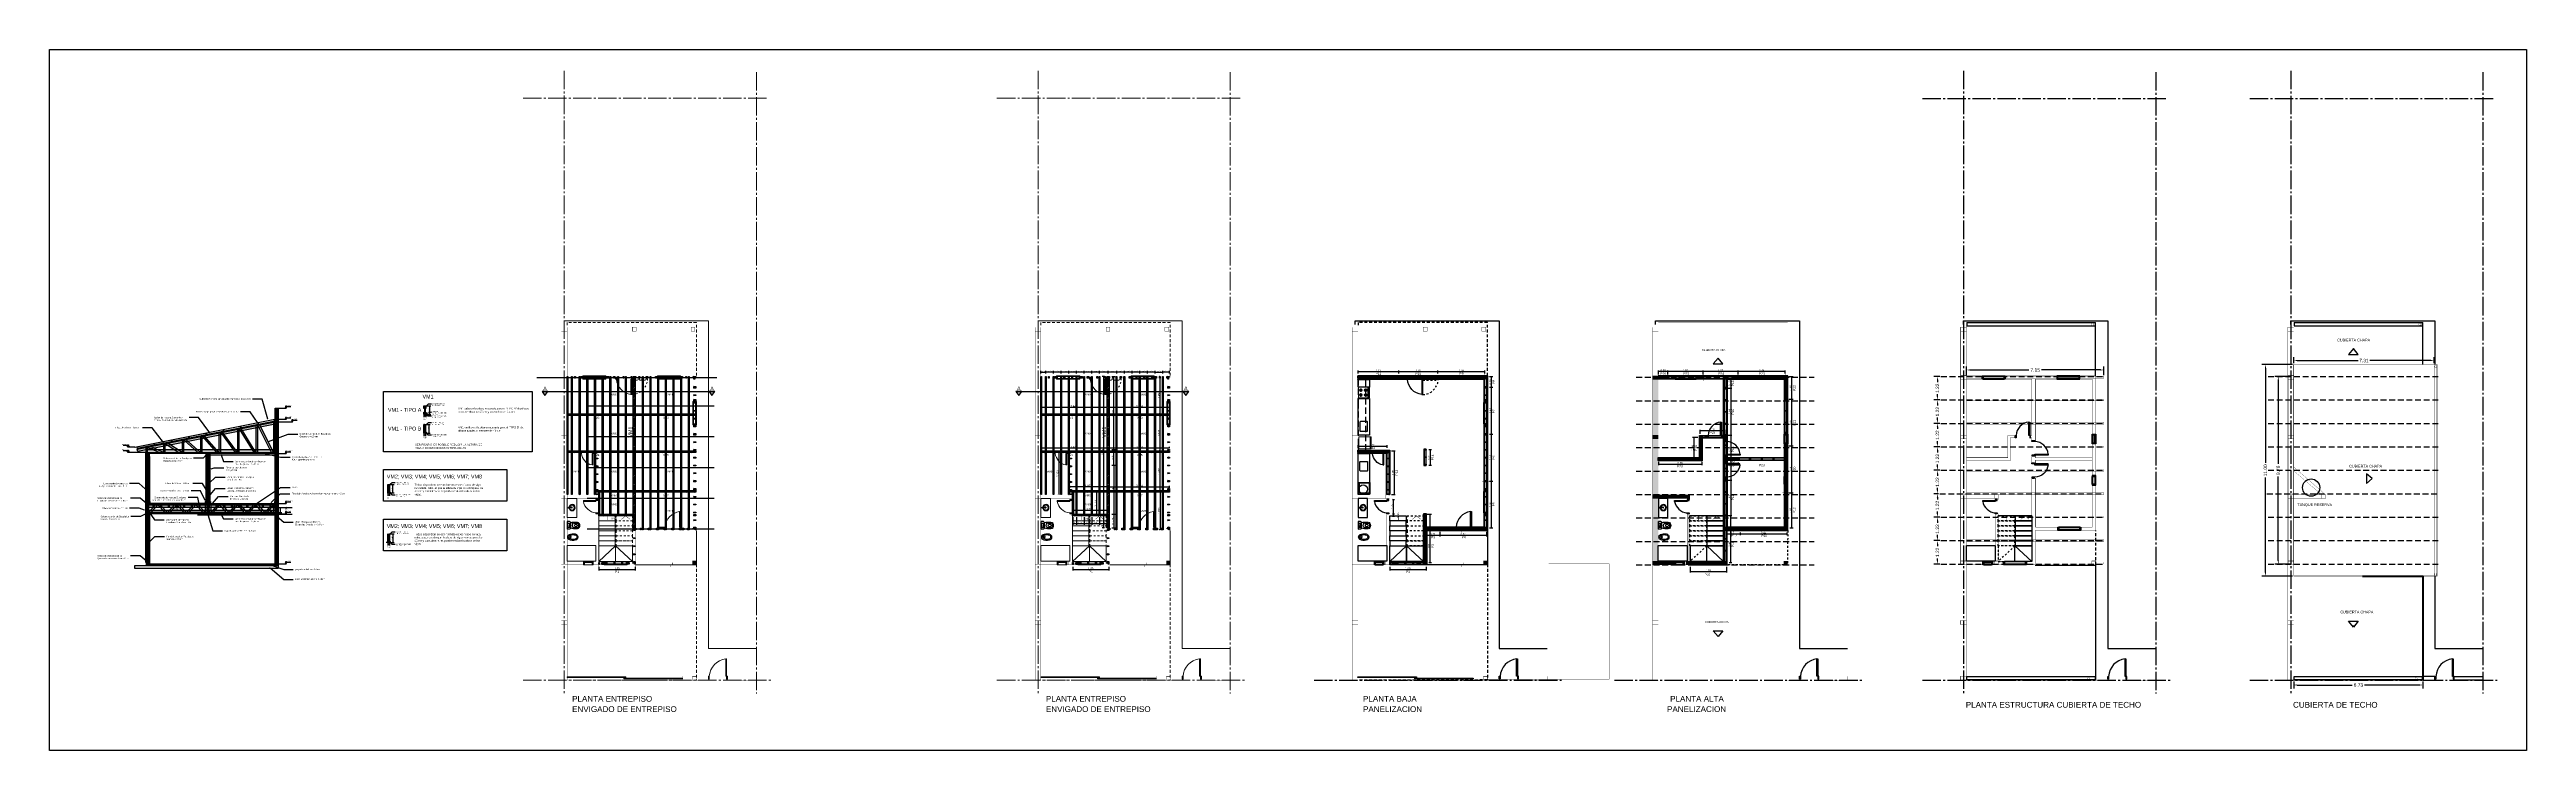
# Model space of a CAD drawing. Header units: millimetres. Extents: x 2924 to 6397, y 1565 to 1704.
# Drawn here: x 3167.9 to 3296.8, y 1608.9 to 1645.3 of the extents above; entities that cross this region are included whole.
import ezdxf
from ezdxf import colors
from ezdxf.entities.mleader import LeaderData, LeaderLine
from ezdxf.math import Vec2, Vec3

# ---------------------------------------------------------------- set-up
doc = ezdxf.new("R2010")
doc.units = ezdxf.units.MM
doc.header["$PDMODE"] = 35
for name, pattern in [('ACAD_ISO04W100', [30, 24, -3, 0, -3]), ('CONTINUA', [200, 100, 100]), ('DASHED', [0.75, 0.5, -0.25]), ('DASHED2', [9.525, 6.35, -3.175])]:
    doc.linetypes.add(name, pattern=pattern)
doc.layers.get('Defpoints').update_dxf_attribs({"color": 230})
for name, color, linetype in [('00_Celosia', 6, 'Continuous'), ('EJES', 8, 'Continuous'), ('P0- COLUMNAS HºAº', 7, 'Continuous'), ('P0- LISTON 2CM', 7, 'Continuous'), ('P0- OSB', 7, 'Continuous'), ('P0-CARPINTERIAS', 7, 'Continuous'), ('P0-COTAS', 7, 'Continuous'), ('P0-DURLOCK INTERIOR', 7, 'Continuous'), ('P0-LISTON 4CM', 7, 'Continuous'), ('P0-MAMPOSTERIA LADRILLO', 7, 'Continuous'), ('P0-MUROS', 7, 'Continuous'), ('P0-PANEL', 7, 'Continuous'), ('P0-PROYECCION', 7, 'Continuous'), ('P0-REVESTIMIENTO', 7, 'Continuous'), ('P0-SANITARIOS', 7, 'Continuous'), ('P0-SOLADOS', 7, 'Continuous'), ('P0-SUPERBOARD', 7, 'Continuous'), ('P0-TEXTOS', 7, 'Continuous'), ('P1- OSB', 7, 'Continuous'), ('P1-CARPINTERIAS', 7, 'Continuous'), ('P1-COLUMNA HºAº', 7, 'Continuous'), ('P1-COTAS', 7, 'Continuous'), ('P1-DURLOK INTERIOR', 7, 'Continuous'), ('P1-ESTRUCTURAS', 7, 'Continuous'), ('P1-LISTON 2CM', 7, 'Continuous'), ('P1-LISTON 4CM', 7, 'Continuous'), ('P1-MAMPOSTERIA LADRILLO', 7, 'Continuous'), ('P1-MUROS', 7, 'Continuous'), ('P1-PANEL', 7, 'Continuous'), ('P1-PROYECCION', 7, 'Continuous'), ('P1-SANITARIOS', 7, 'Continuous'), ('P1-SOLADOS', 7, 'Continuous'), ('P1-SUPERBOARD', 7, 'Continuous'), ('P1-TEXTOS', 7, 'Continuous'), ('PT-COTAS', 7, 'Continuous'), ('PT-ESTRUCTURAS', 7, 'Continuous'), ('PT-MUROS', 7, 'Continuous'), ('PT-TEXTOS', 7, 'Continuous')]:
    doc.layers.add(name, color=color, linetype=linetype)
doc.layers.add('P0-MUEBLES', color=250, linetype='Continuous', lineweight=0)
doc.styles.add('Arial02.5', font='arial.ttf', dxfattribs={"width": 0.8, "height": 0.025})
doc.styles.add('Arial10', font='arial.ttf', dxfattribs={"height": 0.1})
doc.styles.get("Standard").update_dxf_attribs({"font": 'arial.ttf'})
doc.dimstyles.new('COTA-1-50', dxfattribs={"dimtxt": 0.1, "dimasz": 0.06, "dimexe": 0.06, "dimexo": 0.15, "dimgap": 0.0125, "dimtad": 1, "dimzin": 0, "dimdsep": 46, "dimtxsty": 'Arial10', "dimblk1": 'ARCHTICK', "dimblk2": 'ARCHTICK', "dimsah": 1, "dimcen": 0.09, "dimclrd": 7, "dimclre": 7, "dimclrt": 7, "dimazin": 0, "dimtfac": 1, "dimtofl": 0, "dimtmove": 2, "dimatfit": 3, "dimldrblk": 'ARCHTICK', "dimfxl": 1, "dimtolj": 1, "dimtzin": 0, "dimarcsym": 0})
doc.dimstyles.get("Standard").update_dxf_attribs({"dimtxt": 0.18, "dimasz": 0.18, "dimexe": 0.18, "dimexo": 0.0625, "dimgap": 0.09, "dimtad": 0, "dimtih": 1, "dimtoh": 1, "dimzin": 0, "dimdsep": 46, "dimtxsty": 'Standard', "dimcen": 0.09, "dimadec": 0, "dimazin": 0, "dimtfac": 1, "dimtofl": 0, "dimtmove": 0, "dimatfit": 3, "dimfxl": 1, "dimtolj": 1, "dimtzin": 0, "dimarcsym": 0})
pattern_1 = [(45, (135.90434, 0), (-0.0449012806, 0.0449012806), [])]
pattern_2 = [(45, (111.248324, 1e-05), (-0.0449012806, 0.0449012806), [])]

# ---------------------------------------------------------------- blocks, each defined once
blk = doc.blocks.new('A$C699B31DF')
at = {"color": 0}
for p, q in [((0.22, 0.27), (0.17, 0.27)), ((0.22, 0.14), (0.17, 0.14)), ((0.48, 0.36), (0.48, 0.05)), ((0.52, 0.4), (0.64, 0.4)), ((0.52, 0.01), (0.64, 0)), ((0.53, 0.3), (0.53, 0.2)), ((0.53, 0.1), (0.53, 0.2)), ((0.61, 0.32), (0.55, 0.32)), ((0.61, 0.09), (0.55, 0.09)), ((0.63, 0.3), (0.63, 0.1)), ((0.65, 0.4), (0.65, 0.01))]:
    blk.add_line(p, q, dxfattribs=at)
for centre, radius, start, end in [((0.24, 0.2), 0.235, 152.4143, 207.5857), ((0.14, 0.25), 0.125, 94.4928, 152.4143), ((0.14, 0.15), 0.125, 207.5857, 265.5072), ((0.24, 0.2), 0.185, 152.4143, 207.5857), ((0.14, 0.25), 0.075, 94.4928, 152.4143), ((0.14, 0.15), 0.075, 207.5857, 265.5072), ((0.18, 0.2), 0.0655, 98.137, 261.863), ((0.23, -0.89), 1.27, 78.3437, 94.4928), ((0.23, -0.89), 1.22, 87.8575, 94.4928), ((0.23, 1.3), 1.22, 265.5072, 272.1425), ((0.23, 1.3), 1.27, 265.5072, 281.6563), ((0.2, 0.2), 0.0671, 284.9254, 75.0746), ((0.27, 0.23), 0.101, 22.7679, 87.2928), ((0.27, 0.17), 0.101, 272.7072, 337.2321), ((0.2, 0.2), 0.174, 337.3386, 22.6614), ((0.52, 0.36), 0.04, 92.6026, 180), ((0.52, 0.05), 0.04, 180, 267.3974), ((0.55, 0.3), 0.0151, 90, 180), ((0.55, 0.1), 0.0151, 180, 270), ((0.61, 0.3), 0.0151, 0, 90), ((0.61, 0.1), 0.0151, 270, 0), ((0.64, 0.4), 0.008, 0, 92.6026), ((0.64, 0.01), 0.008, 267.3974, 0)]:
    blk.add_arc(centre, radius, start, end, dxfattribs=at)
blk = doc.blocks.new('A$C9e56f727')
at = {"color": 0}
for p, q in [((0.3, 0.07), (0.31, 0.08)), ((0.32, 0.05), (0.3, 0.07)), ((0.31, 0.08), (0.34, 0.07)), ((0.34, 0.07), (0.32, 0.05))]:
    blk.add_line(p, q, dxfattribs=at)
for points in [[(0.32, 0.05), (0.31, 0.03), (0.16, 0.14), (0.17, 0.16)], [(0.33, 0.06), (0.33, 0.06), (0.31, 0.07), (0.32, 0.07)]]:
    blk.add_lwpolyline(points, close=True, dxfattribs=at)
for centre, radius, start, end in [((0.16, 0.16), 0.158, 328.4255, 319.9745), ((0.16, 0.16), 0.13, 329.0576, 318.8141), ((0.17, 0.15), 0.0224, 348.282, 285.1805)]:
    blk.add_arc(centre, radius, start, end, dxfattribs=at)
blk = doc.blocks.new('A$Cc807aeb1')
at = {"color": 0}
for centre, radius in [((0.09, 0.44), 0.017), ((0.17, 0.35), 0.0189), ((0.17, 0.48), 0.017), ((0.26, 0.44), 0.017)]:
    blk.add_circle(centre, radius, dxfattribs=at)
for centre, radius, start, end in [((0.47, 0.24), 0.471, 153.1577, 194.2009), ((0.17, 0.16), 0.165, 195.7672, 270.493), ((0.17, 0.4), 0.127, 128.1193, 157.7023), ((0.2, 0.28), 0.148, 150.4552, 170.0091), ((0.47, 0.24), 0.423, 170.5935, 194.2009), ((0.17, 0.16), 0.117, 196.4302, 270.493), ((0.17, 0.28), 0.127, 90, 144.912), ((0.16, 0.37), 0.148, 86.2096, 120.184), ((0.18, 0.37), 0.148, 59.816, 93.7904), ((0.17, 0.28), 0.127, 35.088, 90), ((0.18, 0.16), 0.117, 269.507, 343.5698), ((0.18, 0.16), 0.165, 269.507, 344.2328), ((0.18, 0.4), 0.127, 22.2977, 51.8807), ((0.15, 0.28), 0.148, 9.9909, 29.5448), ((-0.12, 0.24), 0.423, 345.7991, 9.4065), ((-0.12, 0.24), 0.471, 345.7991, 26.8423)]:
    blk.add_arc(centre, radius, start, end, dxfattribs=at)
blk = doc.blocks.new('A$C369133B9')
at = {"color": 0}
for points in [[(0, 0.55), (0.05, 0.55), (0.05, 0), (0, 0)], [(0.08, 0.55), (0.58, 0.55), (0.58, 0), (0.08, 0), (0.08, 0.55)]]:
    blk.add_lwpolyline(points, close=True, dxfattribs=at)
for points in [[(0.2, 0.49), (0.2, 0.31), (0.2, 0.4), (0.11, 0.4), (0.29, 0.4)], [(0.2, 0.24), (0.2, 0.06), (0.2, 0.15), (0.11, 0.15), (0.29, 0.15)], [(0.45, 0.49), (0.45, 0.31), (0.45, 0.4), (0.36, 0.4), (0.54, 0.4)], [(0.45, 0.24), (0.45, 0.06), (0.45, 0.15), (0.36, 0.15), (0.54, 0.15)]]:
    blk.add_lwpolyline(points, dxfattribs=at)
for points in [[(0.13, 0.4, -1), (0.27, 0.4, -1), (0.13, 0.4, -1)], [(0.13, 0.15, -1), (0.27, 0.15, -1), (0.13, 0.15, -1)], [(0.38, 0.4, -1), (0.52, 0.4, -1), (0.38, 0.4, -1)], [(0.38, 0.15, -1), (0.52, 0.15, -1), (0.38, 0.15, -1)]]:
    blk.add_lwpolyline(points, format="xyb", dxfattribs=at)
blk = doc.blocks.new('_ARCHTICK')
at = {"color": 0, "linetype": 'ByBlock', "const_width": 0.15}
blk.add_lwpolyline([(-0.5, -0.5), (0.5, 0.5)], dxfattribs=at)
blk = doc.blocks.new('*D107')
at = {"layer": 'Defpoints', "color": 0, "transparency": 16777216}
for p in [(3237.63, 1618.56), (3239.52, 1618.56), (3239.52, 1618.28)]:
    blk.add_point(p, dxfattribs=at)
at = {"layer": 'P0-COTAS', "color": 7, "lineweight": -2, "transparency": 16777216}
for p, q in [((3237.63, 1618.41), (3237.63, 1618.22)), ((3237.63, 1618.28), (3239.52, 1618.28)), ((3239.52, 1618.41), (3239.52, 1618.22))]:
    blk.add_line(p, q, dxfattribs=at)
at = {"layer": 'P0-COTAS', "color": 7, "lineweight": -2, "transparency": 16777216, "xscale": 0.06, "yscale": 0.06, "zscale": 0.06, "rotation": 180}
blk.add_blockref('_ARCHTICK', (3237.63, 1618.28), dxfattribs=at)
at = {"layer": 'P0-COTAS', "color": 7, "lineweight": -2, "transparency": 16777216, "xscale": 0.06, "yscale": 0.06, "zscale": 0.06}
blk.add_blockref('_ARCHTICK', (3239.52, 1618.28), dxfattribs=at)
at = {"layer": 'P0-COTAS', "color": 7, "transparency": 16777216, "insert": (3238.57, 1618.34), "char_height": 0.1, "attachment_point": 5, "style": 'Arial10'}
blk.add_mtext('\\A1;1.89', dxfattribs=at)
blk = doc.blocks.new('A$Ce0bfc8d9')
at = {"color": 0}
for points in [[(0, 2.4), (0, 2.44), (0.09, 2.44), (0.09, 2.4), (0, 2.4), (0.09, 2.44), (0.09, 2.4), (0, 2.44)], [(0, 2.01), (0, 2.05), (0.09, 2.05), (0.09, 2.01), (0, 2.01), (0.09, 2.05), (0.09, 2.01), (0, 2.05)], [(0, 1.97), (0, 2.01), (0.09, 2.01), (0.09, 1.97), (0, 1.97), (0.09, 2.01), (0.09, 1.97), (0, 2.01)], [(0, 0.67), (0, 0.71), (0.09, 0.71), (0.09, 0.67), (0, 0.67), (0.09, 0.71), (0.09, 0.67), (0, 0.71)], [(0, 0.63), (0, 0.67), (0.09, 0.67), (0.09, 0.63), (0, 0.63), (0.09, 0.67), (0.09, 0.63), (0, 0.67)], [(0, 0.39), (0, 0.43), (0.09, 0.43), (0.09, 0.39), (0, 0.39), (0.09, 0.43), (0.09, 0.39), (0, 0.43)], [(0, 0), (0, 0.04), (0.09, 0.04), (0.09, 0), (0, 0), (0.09, 0.04), (0.09, 0), (0, 0.04)]]:
    blk.add_lwpolyline(points, dxfattribs=at)
at = {"color": 0, "const_width": 0.0003}
blk.add_lwpolyline([(0.09, 0), (0, 0), (0, 2.44), (0.09, 2.44)], close=True, dxfattribs=at)
at = {"color": 8}
for points in [[(0, 1.61), (0, 1.65), (0.09, 1.65), (0.09, 1.61), (0, 1.61), (0.09, 1.65), (0.09, 1.61), (0, 1.65)], [(0, 1.2), (0, 1.24), (0.09, 1.24), (0.09, 1.2), (0, 1.2), (0.09, 1.24), (0.09, 1.2), (0, 1.24)], [(0, 0.79), (0, 0.83), (0.09, 0.83), (0.09, 0.79), (0, 0.79), (0.09, 0.83), (0.09, 0.79), (0, 0.83)]]:
    blk.add_lwpolyline(points, dxfattribs=at)
blk = doc.blocks.new('A$Ce87a268d')
at = {"color": 0}
for points in [[(0, 2.4), (0, 2.44), (0.09, 2.44), (0.09, 2.4), (0, 2.4), (0.09, 2.44), (0.09, 2.4), (0, 2.44)], [(0, 2.01), (0, 2.05), (0.09, 2.05), (0.09, 2.01), (0, 2.01), (0.09, 2.05), (0.09, 2.01), (0, 2.05)], [(0, 1.61), (0, 1.65), (0.09, 1.65), (0.09, 1.61), (0, 1.61), (0.09, 1.65), (0.09, 1.61), (0, 1.65)], [(0, 1.2), (0, 1.24), (0.09, 1.24), (0.09, 1.2), (0, 1.2), (0.09, 1.24), (0.09, 1.2), (0, 1.24)], [(0, 0.79), (0, 0.83), (0.09, 0.83), (0.09, 0.79), (0, 0.79), (0.09, 0.83), (0.09, 0.79), (0, 0.83)], [(0, 0.39), (0, 0.43), (0.09, 0.43), (0.09, 0.39), (0, 0.39), (0.09, 0.43), (0.09, 0.39), (0, 0.43)], [(0, 0), (0, 0.04), (0.09, 0.04), (0.09, 0), (0, 0), (0.09, 0.04), (0.09, 0), (0, 0.04)]]:
    blk.add_lwpolyline(points, dxfattribs=at)
at = {"color": 0, "const_width": 0.0003}
blk.add_lwpolyline([(0.09, 0), (0, 0), (0, 2.44), (0.09, 2.44)], close=True, dxfattribs=at)
blk = doc.blocks.new('A$Cebfddf67')
at = {"color": 0}
for points in [[(0, 2.4), (0, 2.44), (0.09, 2.44), (0.09, 2.4), (0, 2.4), (0.09, 2.44), (0.09, 2.4), (0, 2.44)], [(0, 2.01), (0, 2.05), (0.09, 2.05), (0.09, 2.01), (0, 2.01), (0.09, 2.05), (0.09, 2.01), (0, 2.05)], [(0, 1.77), (0, 1.81), (0.09, 1.81), (0.09, 1.77), (0, 1.77), (0.09, 1.81), (0.09, 1.77), (0, 1.81)], [(0, 1.73), (0, 1.77), (0.09, 1.77), (0.09, 1.73), (0, 1.73), (0.09, 1.77), (0.09, 1.73), (0, 1.77)], [(0, 0.43), (0, 0.47), (0.09, 0.47), (0.09, 0.43), (0, 0.43), (0.09, 0.47), (0.09, 0.43), (0, 0.47)], [(0, 0.39), (0, 0.43), (0.09, 0.43), (0.09, 0.39), (0, 0.39), (0.09, 0.43), (0.09, 0.39), (0, 0.43)], [(0, 0), (0, 0.04), (0.09, 0.04), (0.09, 0), (0, 0), (0.09, 0.04), (0.09, 0), (0, 0.04)]]:
    blk.add_lwpolyline(points, dxfattribs=at)
at = {"color": 0, "const_width": 0.0003}
blk.add_lwpolyline([(0.09, 0), (0, 0), (0, 2.44), (0.09, 2.44)], close=True, dxfattribs=at)
at = {"color": 8}
for points in [[(0, 1.61), (0, 1.65), (0.09, 1.65), (0.09, 1.61), (0, 1.61), (0.09, 1.65), (0.09, 1.61), (0, 1.65)], [(0, 1.2), (0, 1.24), (0.09, 1.24), (0.09, 1.2), (0, 1.2), (0.09, 1.24), (0.09, 1.2), (0, 1.24)], [(0, 0.79), (0, 0.83), (0.09, 0.83), (0.09, 0.79), (0, 0.79), (0.09, 0.83), (0.09, 0.79), (0, 0.83)]]:
    blk.add_lwpolyline(points, dxfattribs=at)
blk = doc.blocks.new('A$C12c60659')
at = {"color": 0}
for points in [[(0, 0.52), (0, 0.56), (0.09, 0.56), (0.09, 0.52), (0, 0.52), (0.09, 0.56), (0.09, 0.52), (0, 0.56)], [(0, 0.52), (0.04, 0.52), (0.04, 0.43), (0, 0.43), (0, 0.52), (0.04, 0.43), (0, 0.43), (0.04, 0.52)], [(0, 0), (0, 0.04), (0.09, 0.04), (0.09, 0), (0, 0), (0.09, 0.04), (0.09, 0), (0, 0.04)]]:
    blk.add_lwpolyline(points, dxfattribs=at)
at = {"color": 0, "const_width": 0.0003}
blk.add_lwpolyline([(0.09, 0), (0, 0), (0, 0.56), (0.09, 0.56)], close=True, dxfattribs=at)
blk = doc.blocks.new('A$C7a4a4ba2')
at = {"color": 0}
for points in [[(0, 0.09), (0.04, 0.09), (0.04, 0), (0, 0), (0, 0.09), (0.04, 0), (0, 0), (0.04, 0.09)], [(0.39, 0.09), (0.43, 0.09), (0.43, 0), (0.39, 0), (0.39, 0.09), (0.43, 0), (0.39, 0), (0.43, 0.09)], [(0.43, 0.09), (0.47, 0.09), (0.47, 0), (0.43, 0), (0.43, 0.09), (0.47, 0), (0.43, 0), (0.47, 0.09)], [(1.73, 0.09), (1.77, 0.09), (1.77, 0), (1.73, 0), (1.73, 0.09), (1.77, 0), (1.73, 0), (1.77, 0.09)], [(1.77, 0.09), (1.81, 0.09), (1.81, 0), (1.77, 0), (1.77, 0.09), (1.81, 0), (1.77, 0), (1.81, 0.09)], [(2.01, 0.09), (2.05, 0.09), (2.05, 0), (2.01, 0), (2.01, 0.09), (2.05, 0), (2.01, 0), (2.05, 0.09)], [(2.31, 0.05), (2.31, 0.09), (2.4, 0.09), (2.4, 0.05), (2.31, 0.05), (2.4, 0.09), (2.4, 0.05), (2.31, 0.09)], [(2.4, 0.09), (2.44, 0.09), (2.44, 0), (2.4, 0), (2.4, 0.09), (2.44, 0), (2.4, 0), (2.44, 0.09)]]:
    blk.add_lwpolyline(points, dxfattribs=at)
at = {"color": 0, "const_width": 0.0003}
blk.add_lwpolyline([(0, 0.09), (2.44, 0.09), (2.44, 0), (0, 0)], close=True, dxfattribs=at)
at = {"color": 8}
for points in [[(0.79, 0.09), (0.83, 0.09), (0.83, 0), (0.79, 0), (0.79, 0.09), (0.83, 0), (0.79, 0), (0.83, 0.09)], [(1.2, 0.09), (1.24, 0.09), (1.24, 0), (1.2, 0), (1.2, 0.09), (1.24, 0), (1.2, 0), (1.24, 0.09)], [(1.6, 0.09), (1.64, 0.09), (1.64, 0), (1.6, 0), (1.6, 0.09), (1.64, 0), (1.6, 0), (1.64, 0.09)]]:
    blk.add_lwpolyline(points, dxfattribs=at)
blk = doc.blocks.new('A$C5d8a38c0')
at = {"color": 0}
for points in [[(0, 0.09), (0.04, 0.09), (0.04, 0), (0, 0), (0, 0.09), (0.04, 0), (0, 0), (0.04, 0.09)], [(0.28, 0.09), (0.32, 0.09), (0.32, 0), (0.28, 0), (0.28, 0.09), (0.32, 0), (0.28, 0), (0.32, 0.09)], [(0.67, 0.09), (0.71, 0.09), (0.71, 0), (0.67, 0), (0.67, 0.09), (0.71, 0), (0.67, 0), (0.71, 0.09)]]:
    blk.add_lwpolyline(points, dxfattribs=at)
at = {"color": 0, "const_width": 0.0003}
blk.add_lwpolyline([(0, 0.09), (0.71, 0.09), (0.71, 0), (0, 0)], close=True, dxfattribs=at)
blk = doc.blocks.new('A$C00c50a6b')
at = {"color": 0, "const_width": 0.0003}
blk.add_lwpolyline([(0.09, 0), (0, 0), (0, 2.5125), (0.09, 2.5125)], close=True, dxfattribs=at)
at = {"color": 0}
for points in [[(0, 2.4725), (0, 2.5125), (0.09, 2.5125), (0.09, 2.4725), (0, 2.4725), (0.09, 2.5125), (0.09, 2.4725), (0, 2.5125)], [(0, 2.13875), (0, 2.17875), (0.09, 2.17875), (0.09, 2.13875), (0, 2.13875), (0.09, 2.17875), (0.09, 2.13875), (0, 2.17875)], [(0, 1.785), (0, 1.825), (0.09, 1.825), (0.09, 1.785), (0, 1.785), (0.09, 1.825), (0.09, 1.785), (0, 1.825)], [(0, 1.655), (0, 1.695), (0.09, 1.695), (0.09, 1.655), (0, 1.655), (0.09, 1.695), (0.09, 1.655), (0, 1.695)], [(0.05, 1.785), (0.09, 1.785), (0.09, 1.695), (0.05, 1.695), (0.05, 1.785), (0.09, 1.695), (0.05, 1.695), (0.09, 1.785)], [(0, 1.23625), (0, 1.27625), (0.09, 1.27625), (0.09, 1.23625), (0, 1.23625), (0.09, 1.27625), (0.09, 1.23625), (0, 1.27625)], [(0, 0.8175), (0, 0.8575), (0.09, 0.8575), (0.09, 0.8175), (0, 0.8175), (0.09, 0.8575), (0.09, 0.8175), (0, 0.8575)], [(0, 0.39875), (0, 0.43875), (0.09, 0.43875), (0.09, 0.39875), (0, 0.39875), (0.09, 0.43875), (0.09, 0.39875), (0, 0.43875)], [(0, 0), (0, 0.04), (0.09, 0.04), (0.09, 0), (0, 0), (0.09, 0.04), (0.09, 0), (0, 0.04)]]:
    blk.add_lwpolyline(points, dxfattribs=at)
blk = doc.blocks.new('A$C87677e07')
at = {"color": 0, "const_width": 0.0005}
blk.add_lwpolyline([(0, 0.09), (1.8925, 0.09), (1.8925, 0), (0, 0)], close=True, dxfattribs=at)
at = {"color": 0}
for points in [[(0, 0.09), (0.04, 0.09), (0.04, 0), (0, 0), (0, 0.09), (0.04, 0), (0, 0), (0.04, 0.09)], [(0.165, 0.09), (0.205, 0.09), (0.205, 0), (0.165, 0), (0.165, 0.09), (0.205, 0), (0.165, 0), (0.205, 0.09)], [(0.205, 0.09), (0.245, 0.09), (0.245, 0), (0.205, 0), (0.205, 0.09), (0.245, 0), (0.205, 0), (0.245, 0.09)], [(1.505, 0.09), (1.545, 0.09), (1.545, 0), (1.505, 0), (1.505, 0.09), (1.545, 0), (1.505, 0), (1.545, 0.09)], [(1.545, 0.09), (1.585, 0.09), (1.585, 0), (1.545, 0), (1.545, 0.09), (1.585, 0), (1.545, 0), (1.585, 0.09)], [(1.7625, 0.05), (1.7625, 0.09), (1.8525, 0.09), (1.8525, 0.05), (1.7625, 0.05), (1.8525, 0.09), (1.8525, 0.05), (1.7625, 0.09)], [(1.8525, 0.09), (1.8925, 0.09), (1.8925, 0), (1.8525, 0), (1.8525, 0.09), (1.8925, 0), (1.8525, 0), (1.8925, 0.09)]]:
    blk.add_lwpolyline(points, dxfattribs=at)
at = {"color": 8}
for points in [[(0.386, 0.09), (0.426, 0.09), (0.426, 0), (0.386, 0), (0.386, 0.09), (0.426, 0), (0.386, 0), (0.426, 0.09)], [(0.792, 0.09), (0.832, 0.09), (0.832, 0), (0.792, 0), (0.792, 0.09), (0.832, 0), (0.792, 0), (0.832, 0.09)], [(1.198, 0.09), (1.238, 0.09), (1.238, 0), (1.198, 0), (1.198, 0.09), (1.238, 0), (1.198, 0), (1.238, 0.09)]]:
    blk.add_lwpolyline(points, dxfattribs=at)
blk = doc.blocks.new('A$C57d97152')
at = {"color": 0}
for points in [[(0, 0.09), (0.04, 0.09), (0.04, 0), (0, 0), (0, 0.09), (0.04, 0), (0, 0), (0.04, 0.09)], [(0.39, 0.09), (0.43, 0.09), (0.43, 0), (0.39, 0), (0.39, 0.09), (0.43, 0), (0.39, 0), (0.43, 0.09)], [(0.71, 0.09), (0.75, 0.09), (0.75, 0), (0.71, 0), (0.71, 0.09), (0.75, 0), (0.71, 0), (0.75, 0.09)], [(0.75, 0.09), (0.79, 0.09), (0.79, 0), (0.75, 0), (0.75, 0.09), (0.79, 0), (0.75, 0), (0.79, 0.09)], [(2.05, 0.09), (2.09, 0.09), (2.09, 0), (2.05, 0), (2.05, 0.09), (2.09, 0), (2.05, 0), (2.09, 0.09)], [(2.09, 0.09), (2.13, 0.09), (2.13, 0), (2.09, 0), (2.09, 0.09), (2.13, 0), (2.09, 0), (2.13, 0.09)]]:
    blk.add_lwpolyline(points, dxfattribs=at)
at = {"color": 0, "const_width": 0.0003}
blk.add_lwpolyline([(2.13, 0.09), (0, 0.09), (0, 0), (2.13, 0)], close=True, dxfattribs=at)
at = {"color": 8}
for points in [[(1.2, 0.09), (1.24, 0.09), (1.24, 0), (1.2, 0), (1.2, 0.09), (1.24, 0), (1.2, 0), (1.24, 0.09)], [(1.61, 0.09), (1.65, 0.09), (1.65, 0), (1.61, 0), (1.61, 0.09), (1.65, 0), (1.61, 0), (1.65, 0.09)]]:
    blk.add_lwpolyline(points, dxfattribs=at)
blk = doc.blocks.new('A$Ce5a903bd')
at = {"color": 0}
for points in [[(0, 0.09), (0.04, 0.09), (0.04, 0), (0, 0), (0, 0.09), (0.04, 0), (0, 0), (0.04, 0.09)], [(0.43, 0.09), (0.47, 0.09), (0.47, 0), (0.43, 0), (0.43, 0.09), (0.47, 0), (0.43, 0), (0.47, 0.09)], [(0.47, 0.09), (0.51, 0.09), (0.51, 0), (0.47, 0), (0.47, 0.09), (0.51, 0), (0.47, 0), (0.51, 0.09)], [(1.77, 0.09), (1.81, 0.09), (1.81, 0), (1.77, 0), (1.77, 0.09), (1.81, 0), (1.77, 0), (1.81, 0.09)], [(1.81, 0.09), (1.85, 0.09), (1.85, 0), (1.81, 0), (1.81, 0.09), (1.85, 0), (1.81, 0), (1.85, 0.09)], [(2.01, 0.09), (2.05, 0.09), (2.05, 0), (2.01, 0), (2.01, 0.09), (2.05, 0), (2.01, 0), (2.05, 0.09)], [(2.4, 0.09), (2.44, 0.09), (2.44, 0), (2.4, 0), (2.4, 0.09), (2.44, 0), (2.4, 0), (2.44, 0.09)]]:
    blk.add_lwpolyline(points, dxfattribs=at)
at = {"color": 0, "const_width": 0.0003}
blk.add_lwpolyline([(2.44, 0.09), (0, 0.09), (0, 0), (2.44, 0)], close=True, dxfattribs=at)
at = {"color": 8}
for points in [[(0.79, 0.09), (0.83, 0.09), (0.83, 0), (0.79, 0), (0.79, 0.09), (0.83, 0), (0.79, 0), (0.83, 0.09)], [(1.2, 0.09), (1.24, 0.09), (1.24, 0), (1.2, 0), (1.2, 0.09), (1.24, 0), (1.2, 0), (1.24, 0.09)], [(1.61, 0.09), (1.65, 0.09), (1.65, 0), (1.61, 0), (1.61, 0.09), (1.65, 0), (1.61, 0), (1.65, 0.09)]]:
    blk.add_lwpolyline(points, dxfattribs=at)
blk = doc.blocks.new('A$C6ec9e50c')
at = {"color": 0, "const_width": 0.0003}
blk.add_lwpolyline([(0, 0.8132), (0.09, 0.8132), (0.09, 0), (0, 0), (0, 0.8132)], dxfattribs=at)
at = {"color": 0}
for points in [[(0, 0.7732), (0, 0.8132), (0.09, 0.8132), (0.09, 0.7732), (0, 0.7732), (0.09, 0.8132), (0.09, 0.7732), (0, 0.8132)], [(0, 0.3866), (0, 0.4266), (0.09, 0.4266), (0.09, 0.3866), (0, 0.3866), (0.09, 0.4266), (0.09, 0.3866), (0, 0.4266)], [(0, 0), (0, 0.04), (0.09, 0.04), (0.09, 0), (0, 0), (0.09, 0.04), (0.09, 0), (0, 0.04)]]:
    blk.add_lwpolyline(points, dxfattribs=at)
blk = doc.blocks.new('A$C97909408')
at = {"color": 0, "const_width": 0.0003}
blk.add_lwpolyline([(0.09, 2.2805), (0, 2.2805), (0, -0.002), (0.09, -0.002)], close=True, dxfattribs=at)
at = {"color": 0}
for points in [[(0, 2.2405), (0, 2.2805), (0.09, 2.2805), (0.09, 2.2405), (0, 2.2405), (0.09, 2.2805), (0.09, 2.2405), (0, 2.2805)], [(0, 2.2405), (0.04, 2.2405), (0.04, 2.1505), (0, 2.1505), (0, 2.2405), (0.04, 2.1505), (0, 2.1505), (0.04, 2.2405)], [(0, 1.8539), (0, 1.8939), (0.09, 1.8939), (0.09, 1.8539), (0, 1.8539), (0.09, 1.8939), (0.09, 1.8539), (0, 1.8939)], [(0, 1.4473), (0, 1.4873), (0.09, 1.4873), (0.09, 1.4473), (0, 1.4473), (0.09, 1.4873), (0.09, 1.4473), (0, 1.4873)], [(0, 1.0407), (0, 1.0807), (0.09, 1.0807), (0.09, 1.0407), (0, 1.0407), (0.09, 1.0807), (0.09, 1.0407), (0, 1.0807)], [(0, 0.6341), (0, 0.6741), (0.09, 0.6741), (0.09, 0.6341), (0, 0.6341), (0.09, 0.6741), (0.09, 0.6341), (0, 0.6741)], [(0, 0.2275), (0, 0.2675), (0.09, 0.2675), (0.09, 0.2275), (0, 0.2275), (0.09, 0.2675), (0.09, 0.2275), (0, 0.2675)], [(0, -0.002), (0, 0.038), (0.09, 0.038), (0.09, -0.002), (0, -0.002), (0.09, 0.038), (0.09, -0.002), (0, 0.038)]]:
    blk.add_lwpolyline(points, dxfattribs=at)
blk = doc.blocks.new('A$C32786e46')
at = {"color": 0}
for points in [[(0, 0.09), (0.04, 0.09), (0.04, 0), (0, 0), (0, 0.09), (0.04, 0), (0, 0), (0.04, 0.09)], [(0.27, 0.09), (0.31, 0.09), (0.31, 0), (0.27, 0), (0.27, 0.09), (0.31, 0), (0.27, 0), (0.31, 0.09)], [(0.62, 0.09), (0.66, 0.09), (0.66, 0), (0.62, 0), (0.62, 0.09), (0.66, 0), (0.62, 0), (0.66, 0.09)], [(0.66, 0.09), (0.7, 0.09), (0.7, 0), (0.66, 0), (0.66, 0.09), (0.7, 0), (0.66, 0), (0.7, 0.09)], [(1.43, 0.09), (1.47, 0.09), (1.47, 0), (1.43, 0), (1.43, 0.09), (1.47, 0), (1.43, 0), (1.47, 0.09)], [(1.47, 0.09), (1.51, 0.09), (1.51, 0), (1.47, 0), (1.47, 0.09), (1.51, 0), (1.47, 0), (1.51, 0.09)]]:
    blk.add_lwpolyline(points, dxfattribs=at)
at = {"color": 0, "const_width": 0.0003}
blk.add_lwpolyline([(0, 0.09), (1.51, 0.09), (1.51, 0), (0, 0)], close=True, dxfattribs=at)
at = {"color": 8}
blk.add_lwpolyline([(1.08, 0.09), (1.12, 0.09), (1.12, 0), (1.08, 0), (1.08, 0.09), (1.12, 0), (1.08, 0), (1.12, 0.09)], dxfattribs=at)
blk = doc.blocks.new('A$Ca9f19df0')
at = {"color": 0}
for points in [[(0, 0.09), (0.04, 0.09), (0.04, 0), (0, 0), (0, 0.09), (0.04, 0), (0, 0), (0.04, 0.09)], [(0.28, 0.09), (0.32, 0.09), (0.32, 0), (0.28, 0), (0.28, 0.09), (0.32, 0), (0.28, 0), (0.32, 0.09)], [(0.32, 0.09), (0.36, 0.09), (0.36, 0), (0.32, 0), (0.32, 0.09), (0.36, 0), (0.32, 0), (0.36, 0.09)], [(1.32, 0.09), (1.36, 0.09), (1.36, 0), (1.32, 0), (1.32, 0.09), (1.36, 0), (1.32, 0), (1.36, 0.09)], [(1.36, 0.09), (1.4, 0.09), (1.4, 0), (1.36, 0), (1.36, 0.09), (1.4, 0), (1.36, 0), (1.4, 0.09)], [(1.4, 0.09), (1.44, 0.09), (1.44, 0), (1.4, 0), (1.4, 0.09), (1.44, 0), (1.4, 0), (1.44, 0.09)], [(1.61, 0.09), (1.65, 0.09), (1.65, 0), (1.61, 0), (1.61, 0.09), (1.65, 0), (1.61, 0), (1.65, 0.09)], [(1.99, 0.09), (2.03, 0.09), (2.03, 0), (1.99, 0), (1.99, 0.09), (2.03, 0), (1.99, 0), (2.03, 0.09)]]:
    blk.add_lwpolyline(points, dxfattribs=at)
at = {"color": 0, "const_width": 0.0003}
blk.add_lwpolyline([(2.03, 0.09), (0, 0.09), (0, 0), (2.03, 0)], close=True, dxfattribs=at)
at = {"color": 8}
for points in [[(0.79, 0.09), (0.83, 0.09), (0.83, 0), (0.79, 0), (0.79, 0.09), (0.83, 0), (0.79, 0), (0.83, 0.09)], [(1.2, 0.09), (1.24, 0.09), (1.24, 0), (1.2, 0), (1.2, 0.09), (1.24, 0), (1.2, 0), (1.24, 0.09)]]:
    blk.add_lwpolyline(points, dxfattribs=at)
blk = doc.blocks.new('*D106')
at = {"layer": 'Defpoints', "color": 0, "transparency": 16777216}
for p in [(3239.52, 1624.52), (3239.52, 1623.71), (3239.74, 1623.71)]:
    blk.add_point(p, dxfattribs=at)
at = {"layer": 'P0-COTAS', "color": 7, "lineweight": -2, "transparency": 16777216}
for p, q in [((3239.67, 1624.52), (3239.8, 1624.52)), ((3239.74, 1624.52), (3239.74, 1623.71)), ((3239.67, 1623.71), (3239.8, 1623.71))]:
    blk.add_line(p, q, dxfattribs=at)
at = {"layer": 'P0-COTAS', "color": 7, "lineweight": -2, "transparency": 16777216, "xscale": 0.06, "yscale": 0.06, "zscale": 0.06}
for p, rotation in [((3239.74, 1624.52), 90), ((3239.74, 1623.71), 270)]:
    blk.add_blockref('_ARCHTICK', p, dxfattribs=dict(at, rotation=rotation))
at = {"layer": 'P0-COTAS', "color": 7, "transparency": 16777216, "insert": (3239.68, 1624.12), "char_height": 0.1, "attachment_point": 5, "rotation": 90, "style": 'Arial10'}
blk.add_mtext('\\A1;0.81', dxfattribs=at)
blk = doc.blocks.new('*D108')
at = {"layer": 'Defpoints', "color": 0, "transparency": 16777216}
for p in [(3239.43, 1621.16), (3239.74, 1621.16), (3239.52, 1618.65)]:
    blk.add_point(p, dxfattribs=at)
at = {"layer": 'P0-COTAS', "color": 7, "lineweight": -2, "transparency": 16777216}
for p, q in [((3239.58, 1621.16), (3239.8, 1621.16)), ((3239.74, 1618.65), (3239.74, 1621.16)), ((3239.67, 1618.65), (3239.8, 1618.65))]:
    blk.add_line(p, q, dxfattribs=at)
at = {"layer": 'P0-COTAS', "color": 7, "lineweight": -2, "transparency": 16777216, "xscale": 0.06, "yscale": 0.06, "zscale": 0.06}
for p, rotation in [((3239.74, 1621.16), 90), ((3239.74, 1618.65), 270)]:
    blk.add_blockref('_ARCHTICK', p, dxfattribs=dict(at, rotation=rotation))
at = {"layer": 'P0-COTAS', "color": 7, "transparency": 16777216, "insert": (3239.68, 1619.5), "char_height": 0.1, "attachment_point": 5, "rotation": 90, "style": 'Arial10'}
blk.add_mtext('\\A1;2.51', dxfattribs=at)
blk = doc.blocks.new('*D109')
at = {"layer": 'Defpoints', "color": 0, "transparency": 16777216}
for p in [(3239.52, 1620.39), (3240.23, 1620.39), (3240.23, 1620.06)]:
    blk.add_point(p, dxfattribs=at)
at = {"layer": 'P0-COTAS', "color": 7, "lineweight": -2, "transparency": 16777216}
for p, q in [((3239.52, 1620.24), (3239.52, 1620)), ((3240.23, 1620.24), (3240.23, 1620)), ((3239.52, 1620.06), (3240.23, 1620.06))]:
    blk.add_line(p, q, dxfattribs=at)
at = {"layer": 'P0-COTAS', "color": 7, "lineweight": -2, "transparency": 16777216, "xscale": 0.06, "yscale": 0.06, "zscale": 0.06, "rotation": 180}
blk.add_blockref('_ARCHTICK', (3239.52, 1620.06), dxfattribs=at)
at = {"layer": 'P0-COTAS', "color": 7, "lineweight": -2, "transparency": 16777216, "xscale": 0.06, "yscale": 0.06, "zscale": 0.06}
blk.add_blockref('_ARCHTICK', (3240.23, 1620.06), dxfattribs=at)
at = {"layer": 'P0-COTAS', "color": 7, "transparency": 16777216, "insert": (3239.88, 1620.13), "char_height": 0.1, "attachment_point": 5, "style": 'Arial10'}
blk.add_mtext('\\A1;0.71', dxfattribs=at)
blk = doc.blocks.new('*D110')
at = {"layer": 'Defpoints', "color": 0, "transparency": 16777216}
for p in [(3240.23, 1620.39), (3242.67, 1620.39), (3242.67, 1620.06)]:
    blk.add_point(p, dxfattribs=at)
at = {"layer": 'P0-COTAS', "color": 7, "lineweight": -2, "transparency": 16777216}
for p, q in [((3240.23, 1620.24), (3240.23, 1620)), ((3242.67, 1620.24), (3242.67, 1620)), ((3240.23, 1620.06), (3242.67, 1620.06))]:
    blk.add_line(p, q, dxfattribs=at)
at = {"layer": 'P0-COTAS', "color": 7, "lineweight": -2, "transparency": 16777216, "xscale": 0.06, "yscale": 0.06, "zscale": 0.06, "rotation": 180}
blk.add_blockref('_ARCHTICK', (3240.23, 1620.06), dxfattribs=at)
at = {"layer": 'P0-COTAS', "color": 7, "lineweight": -2, "transparency": 16777216, "xscale": 0.06, "yscale": 0.06, "zscale": 0.06}
blk.add_blockref('_ARCHTICK', (3242.67, 1620.06), dxfattribs=at)
at = {"layer": 'P0-COTAS', "color": 7, "transparency": 16777216, "insert": (3241.45, 1620.13), "char_height": 0.1, "attachment_point": 5, "style": 'Arial10'}
blk.add_mtext('\\A1;2.44', dxfattribs=at)
blk = doc.blocks.new('*D118')
at = {"layer": 'Defpoints', "color": 0, "transparency": 16777216}
for p in [(3242.67, 1622.88), (3242.93, 1622.88), (3242.67, 1620.44)]:
    blk.add_point(p, dxfattribs=at)
at = {"layer": 'P0-COTAS', "color": 7, "lineweight": -2, "transparency": 16777216}
for p, q in [((3242.82, 1622.88), (3242.99, 1622.88)), ((3242.93, 1620.44), (3242.93, 1622.88)), ((3242.82, 1620.44), (3242.99, 1620.44))]:
    blk.add_line(p, q, dxfattribs=at)
at = {"layer": 'P0-COTAS', "color": 7, "lineweight": -2, "transparency": 16777216, "xscale": 0.06, "yscale": 0.06, "zscale": 0.06}
for p, rotation in [((3242.93, 1622.88), 90), ((3242.93, 1620.44), 270)]:
    blk.add_blockref('_ARCHTICK', p, dxfattribs=dict(at, rotation=rotation))
at = {"layer": 'P0-COTAS', "color": 7, "transparency": 16777216, "insert": (3242.87, 1621.66), "char_height": 0.1, "attachment_point": 5, "rotation": 90, "style": 'Arial10'}
blk.add_mtext('\\A1;2.44', dxfattribs=at)
blk = doc.blocks.new('*D119')
at = {"layer": 'Defpoints', "color": 0, "transparency": 16777216}
for p in [(3242.67, 1625.32), (3242.93, 1625.32), (3242.67, 1622.88)]:
    blk.add_point(p, dxfattribs=at)
at = {"layer": 'P0-COTAS', "color": 7, "lineweight": -2, "transparency": 16777216}
for p, q in [((3242.82, 1625.32), (3242.99, 1625.32)), ((3242.93, 1622.88), (3242.93, 1625.32)), ((3242.82, 1622.88), (3242.99, 1622.88))]:
    blk.add_line(p, q, dxfattribs=at)
at = {"layer": 'P0-COTAS', "color": 7, "lineweight": -2, "transparency": 16777216, "xscale": 0.06, "yscale": 0.06, "zscale": 0.06}
for p, rotation in [((3242.93, 1625.32), 90), ((3242.93, 1622.88), 270)]:
    blk.add_blockref('_ARCHTICK', p, dxfattribs=dict(at, rotation=rotation))
at = {"layer": 'P0-COTAS', "color": 7, "transparency": 16777216, "insert": (3242.87, 1624.1), "char_height": 0.1, "attachment_point": 5, "rotation": 90, "style": 'Arial10'}
blk.add_mtext('\\A1;2.44', dxfattribs=at)
blk = doc.blocks.new('*D120')
at = {"layer": 'Defpoints', "color": 0, "transparency": 16777216}
for p in [(3242.67, 1627.76), (3242.93, 1627.76), (3242.67, 1625.32)]:
    blk.add_point(p, dxfattribs=at)
at = {"layer": 'P0-COTAS', "color": 7, "lineweight": -2, "transparency": 16777216}
for p, q in [((3242.82, 1627.76), (3242.99, 1627.76)), ((3242.93, 1625.32), (3242.93, 1627.76)), ((3242.82, 1625.32), (3242.99, 1625.32))]:
    blk.add_line(p, q, dxfattribs=at)
at = {"layer": 'P0-COTAS', "color": 7, "lineweight": -2, "transparency": 16777216, "xscale": 0.06, "yscale": 0.06, "zscale": 0.06}
for p, rotation in [((3242.93, 1627.76), 90), ((3242.93, 1625.32), 270)]:
    blk.add_blockref('_ARCHTICK', p, dxfattribs=dict(at, rotation=rotation))
at = {"layer": 'P0-COTAS', "color": 7, "transparency": 16777216, "insert": (3242.87, 1626.54), "char_height": 0.1, "attachment_point": 5, "rotation": 90, "style": 'Arial10'}
blk.add_mtext('\\A1;2.44', dxfattribs=at)
blk = doc.blocks.new('*D121')
at = {"layer": 'Defpoints', "color": 0, "transparency": 16777216}
for p in [(3242.67, 1628.32), (3242.93, 1628.32), (3242.67, 1627.76)]:
    blk.add_point(p, dxfattribs=at)
at = {"layer": 'P0-COTAS', "color": 7, "lineweight": -2, "transparency": 16777216}
for p, q in [((3242.82, 1628.32), (3242.99, 1628.32)), ((3242.93, 1627.76), (3242.93, 1628.32)), ((3242.82, 1627.76), (3242.99, 1627.76))]:
    blk.add_line(p, q, dxfattribs=at)
at = {"layer": 'P0-COTAS', "color": 7, "lineweight": -2, "transparency": 16777216, "xscale": 0.06, "yscale": 0.06, "zscale": 0.06}
for p, rotation in [((3242.93, 1628.32), 90), ((3242.93, 1627.76), 270)]:
    blk.add_blockref('_ARCHTICK', p, dxfattribs=dict(at, rotation=rotation))
at = {"layer": 'P0-COTAS', "color": 7, "transparency": 16777216, "insert": (3242.87, 1628.04), "char_height": 0.1, "attachment_point": 5, "rotation": 90, "style": 'Arial10'}
blk.add_mtext('\\A1;0.56', dxfattribs=at)
blk = doc.blocks.new('*D122')
at = {"layer": 'Defpoints', "color": 0, "transparency": 16777216}
for p in [(3240.14, 1628.57), (3240.14, 1628.32), (3242.58, 1628.32)]:
    blk.add_point(p, dxfattribs=at)
at = {"layer": 'P0-COTAS', "color": 7, "lineweight": -2, "transparency": 16777216}
for p, q in [((3240.14, 1628.47), (3240.14, 1628.63)), ((3242.58, 1628.57), (3240.14, 1628.57)), ((3242.58, 1628.47), (3242.58, 1628.63))]:
    blk.add_line(p, q, dxfattribs=at)
at = {"layer": 'P0-COTAS', "color": 7, "lineweight": -2, "transparency": 16777216, "xscale": 0.06, "yscale": 0.06, "zscale": 0.06, "rotation": 180}
blk.add_blockref('_ARCHTICK', (3240.14, 1628.57), dxfattribs=at)
at = {"layer": 'P0-COTAS', "color": 7, "lineweight": -2, "transparency": 16777216, "xscale": 0.06, "yscale": 0.06, "zscale": 0.06}
blk.add_blockref('_ARCHTICK', (3242.58, 1628.57), dxfattribs=at)
at = {"layer": 'P0-COTAS', "color": 7, "transparency": 16777216, "insert": (3241.36, 1628.63), "char_height": 0.1, "attachment_point": 5, "style": 'Arial10'}
blk.add_mtext('\\A1;2.44', dxfattribs=at)
blk = doc.blocks.new('*D111')
at = {"layer": 'Defpoints', "color": 0, "transparency": 16777216}
for p in [(3238.11, 1628.57), (3238.11, 1628.32), (3240.14, 1628.32)]:
    blk.add_point(p, dxfattribs=at)
at = {"layer": 'P0-COTAS', "color": 7, "lineweight": -2, "transparency": 16777216}
for p, q in [((3238.11, 1628.47), (3238.11, 1628.63)), ((3240.14, 1628.57), (3238.11, 1628.57)), ((3240.14, 1628.47), (3240.14, 1628.63))]:
    blk.add_line(p, q, dxfattribs=at)
at = {"layer": 'P0-COTAS', "color": 7, "lineweight": -2, "transparency": 16777216, "xscale": 0.06, "yscale": 0.06, "zscale": 0.06, "rotation": 180}
blk.add_blockref('_ARCHTICK', (3238.11, 1628.57), dxfattribs=at)
at = {"layer": 'P0-COTAS', "color": 7, "lineweight": -2, "transparency": 16777216, "xscale": 0.06, "yscale": 0.06, "zscale": 0.06}
blk.add_blockref('_ARCHTICK', (3240.14, 1628.57), dxfattribs=at)
at = {"layer": 'P0-COTAS', "color": 7, "transparency": 16777216, "insert": (3239.12, 1628.63), "char_height": 0.1, "attachment_point": 5, "style": 'Arial10'}
blk.add_mtext('\\A1;2.03', dxfattribs=at)
blk = doc.blocks.new('*D112')
at = {"layer": 'Defpoints', "color": 0, "transparency": 16777216}
for p in [(3235.98, 1628.57), (3235.98, 1628.32), (3238.11, 1628.32)]:
    blk.add_point(p, dxfattribs=at)
at = {"layer": 'P0-COTAS', "color": 7, "lineweight": -2, "transparency": 16777216}
for p, q in [((3235.98, 1628.47), (3235.98, 1628.63)), ((3238.11, 1628.57), (3235.98, 1628.57)), ((3238.11, 1628.47), (3238.11, 1628.63))]:
    blk.add_line(p, q, dxfattribs=at)
at = {"layer": 'P0-COTAS', "color": 7, "lineweight": -2, "transparency": 16777216, "xscale": 0.06, "yscale": 0.06, "zscale": 0.06, "rotation": 180}
blk.add_blockref('_ARCHTICK', (3235.98, 1628.57), dxfattribs=at)
at = {"layer": 'P0-COTAS', "color": 7, "lineweight": -2, "transparency": 16777216, "xscale": 0.06, "yscale": 0.06, "zscale": 0.06}
blk.add_blockref('_ARCHTICK', (3238.11, 1628.57), dxfattribs=at)
at = {"layer": 'P0-COTAS', "color": 7, "transparency": 16777216, "insert": (3237.04, 1628.63), "char_height": 0.1, "attachment_point": 5, "style": 'Arial10'}
blk.add_mtext('\\A1;2.13', dxfattribs=at)
blk = doc.blocks.new('*D113')
at = {"layer": 'Defpoints', "color": 0, "transparency": 16777216}
for p in [(3235.98, 1624.46), (3237.49, 1624.69), (3237.49, 1624.46)]:
    blk.add_point(p, dxfattribs=at)
at = {"layer": 'P0-COTAS', "color": 7, "lineweight": -2, "transparency": 16777216}
for p, q in [((3235.98, 1624.61), (3235.98, 1624.75)), ((3235.98, 1624.69), (3237.49, 1624.69)), ((3237.49, 1624.61), (3237.49, 1624.75))]:
    blk.add_line(p, q, dxfattribs=at)
at = {"layer": 'P0-COTAS', "color": 7, "lineweight": -2, "transparency": 16777216, "xscale": 0.06, "yscale": 0.06, "zscale": 0.06, "rotation": 180}
blk.add_blockref('_ARCHTICK', (3235.98, 1624.69), dxfattribs=at)
at = {"layer": 'P0-COTAS', "color": 7, "lineweight": -2, "transparency": 16777216, "xscale": 0.06, "yscale": 0.06, "zscale": 0.06}
blk.add_blockref('_ARCHTICK', (3237.49, 1624.69), dxfattribs=at)
at = {"layer": 'P0-COTAS', "color": 7, "transparency": 16777216, "insert": (3236.73, 1624.76), "char_height": 0.1, "attachment_point": 5, "style": 'Arial10'}
blk.add_mtext('\\A1;1.51', dxfattribs=at)
blk = doc.blocks.new('*D123')
at = {"layer": 'Defpoints', "color": 0, "transparency": 16777216}
for p in [(3237.58, 1624.46), (3237.58, 1622.18), (3237.86, 1622.18)]:
    blk.add_point(p, dxfattribs=at)
at = {"layer": 'P0-COTAS', "color": 7, "lineweight": -2, "transparency": 16777216}
for p, q in [((3237.73, 1624.46), (3237.92, 1624.46)), ((3237.86, 1624.46), (3237.86, 1622.18)), ((3237.73, 1622.18), (3237.92, 1622.18))]:
    blk.add_line(p, q, dxfattribs=at)
at = {"layer": 'P0-COTAS', "color": 7, "lineweight": -2, "transparency": 16777216, "xscale": 0.06, "yscale": 0.06, "zscale": 0.06}
for p, rotation in [((3237.86, 1624.46), 90), ((3237.86, 1622.18), 270)]:
    blk.add_blockref('_ARCHTICK', p, dxfattribs=dict(at, rotation=rotation))
at = {"layer": 'P0-COTAS', "color": 7, "transparency": 16777216, "insert": (3237.8, 1623.32), "char_height": 0.1, "attachment_point": 5, "rotation": 90, "style": 'Arial10'}
blk.add_mtext('\\A1;2.28', dxfattribs=at)
blk = doc.blocks.new('A$C5c9c5e68')
at = {"color": 0}
blk.add_lwpolyline([(2.26, 0.09), (2.26, 0), (0, 0), (0, 0.09)], close=True, dxfattribs=at)
for points in [[(0.04, 0), (0, 0), (0, 0.09), (0.04, 0.09), (0.04, 0), (0, 0.09), (0.04, 0.09), (0, 0)], [(0.45, 0), (0.41, 0), (0.41, 0.09), (0.45, 0.09), (0.45, 0), (0.41, 0.09), (0.45, 0.09), (0.41, 0)], [(1.06, 0), (1.02, 0), (1.02, 0.09), (1.06, 0.09), (1.06, 0), (1.02, 0.09), (1.06, 0.09), (1.02, 0)], [(1.67, 0), (1.63, 0), (1.63, 0.09), (1.67, 0.09), (1.67, 0), (1.63, 0.09), (1.67, 0.09), (1.63, 0)], [(2.22, 0.09), (2.22, 0.05), (2.13, 0.05), (2.13, 0.09), (2.22, 0.09), (2.13, 0.05), (2.13, 0.09), (2.22, 0.05)], [(2.26, 0), (2.22, 0), (2.22, 0.09), (2.26, 0.09), (2.26, 0), (2.22, 0.09), (2.26, 0.09), (2.22, 0)]]:
    blk.add_lwpolyline(points, dxfattribs=at)
blk = doc.blocks.new('A$C75e540f8')
at = {"color": 0}
blk.add_lwpolyline([(0, 1.06), (0.09, 1.06), (0.09, 0), (0, 0)], close=True, dxfattribs=at)
for points in [[(0.09, 1.06), (0.09, 1.02), (0, 1.02), (0, 1.06), (0.09, 1.06), (0, 1.02), (0, 1.06), (0.09, 1.02)], [(0.09, 0.47), (0.09, 0.43), (0, 0.43), (0, 0.47), (0.09, 0.47), (0, 0.43), (0, 0.47), (0.09, 0.43)], [(0.09, 0.04), (0.09, 0), (0, 0), (0, 0.04), (0.09, 0.04), (0, 0), (0, 0.04), (0.09, 0)]]:
    blk.add_lwpolyline(points, dxfattribs=at)
blk = doc.blocks.new('A$C77f14a46')
at = {"color": 0}
blk.add_lwpolyline([(1.28, 0.09), (1.28, 0), (0, 0), (0, 0.09)], close=True, dxfattribs=at)
for points in [[(0.04, 0), (0, 0), (0, 0.09), (0.04, 0.09), (0.04, 0), (0, 0.09), (0.04, 0.09), (0, 0)], [(0.13, 0.04), (0.13, 0), (0.04, 0), (0.04, 0.04), (0.13, 0.04), (0.04, 0), (0.04, 0.04), (0.13, 0)], [(0.3, 0), (0.26, 0), (0.26, 0.09), (0.3, 0.09), (0.3, 0), (0.26, 0.09), (0.3, 0.09), (0.26, 0)], [(0.34, 0), (0.3, 0), (0.3, 0.09), (0.34, 0.09), (0.34, 0), (0.3, 0.09), (0.34, 0.09), (0.3, 0)], [(1.24, 0), (1.2, 0), (1.2, 0.09), (1.24, 0.09), (1.24, 0), (1.2, 0.09), (1.24, 0.09), (1.2, 0)], [(1.28, 0), (1.24, 0), (1.24, 0.09), (1.28, 0.09), (1.28, 0), (1.24, 0.09), (1.28, 0.09), (1.24, 0)]]:
    blk.add_lwpolyline(points, dxfattribs=at)
blk = doc.blocks.new('A$C43dd4c95')
at = {"color": 0}
blk.add_lwpolyline([(0.09, 0), (0.09, 2.34), (0, 2.34), (0, 0)], close=True, dxfattribs=at)
for points in [[(0.09, 2.34), (0.09, 2.3), (0, 2.3), (0, 2.34), (0.09, 2.34), (0, 2.3), (0, 2.34), (0.09, 2.3)], [(0.04, 2.21), (0, 2.21), (0, 2.3), (0.04, 2.3), (0.04, 2.21), (0, 2.3), (0.04, 2.3), (0, 2.21)], [(0.09, 2.21), (0.09, 2.17), (0, 2.17), (0, 2.21), (0.09, 2.21), (0, 2.17), (0, 2.21), (0.09, 2.17)], [(0.09, 2.17), (0.09, 2.13), (0, 2.13), (0, 2.17), (0.09, 2.17), (0, 2.13), (0, 2.17), (0.09, 2.13)], [(0.09, 2.13), (0.09, 2.09), (0, 2.09), (0, 2.13), (0.09, 2.13), (0, 2.09), (0, 2.13), (0.09, 2.09)], [(0.09, 1.23), (0.09, 1.19), (0, 1.19), (0, 1.23), (0.09, 1.23), (0, 1.19), (0, 1.23), (0.09, 1.19)], [(0.09, 1.19), (0.09, 1.15), (0, 1.15), (0, 1.19), (0.09, 1.19), (0, 1.15), (0, 1.19), (0.09, 1.15)], [(0.09, 1.06), (0.09, 1.02), (0, 1.02), (0, 1.06), (0.09, 1.06), (0, 1.02), (0, 1.06), (0.09, 1.02)], [(0.09, 1.02), (0.09, 0.98), (0, 0.98), (0, 1.02), (0.09, 1.02), (0, 0.98), (0, 1.02), (0.09, 0.98)], [(0.09, 0.98), (0.09, 0.94), (0, 0.94), (0, 0.98), (0.09, 0.98), (0, 0.94), (0, 0.98), (0.09, 0.94)], [(0.09, 0.08), (0.09, 0.04), (0, 0.04), (0, 0.08), (0.09, 0.08), (0, 0.04), (0, 0.08), (0.09, 0.04)], [(0.09, 0.04), (0.09, 0), (0, 0), (0, 0.04), (0.09, 0.04), (0, 0), (0, 0.04), (0.09, 0)], [(0.09, 1.06), (0.05, 1.06), (0.05, 1.15), (0.09, 1.15), (0.09, 1.06), (0.05, 1.15), (0.09, 1.15), (0.05, 1.06)]]:
    blk.add_lwpolyline(points, dxfattribs=at)
at = {"color": 8}
for points in [[(0.09, 1.85), (0.09, 1.81), (0, 1.81), (0, 1.85), (0.09, 1.85), (0, 1.81), (0, 1.85), (0.09, 1.81)], [(0.09, 0.63), (0.09, 0.59), (0, 0.59), (0, 0.63), (0.09, 0.63), (0, 0.59), (0, 0.63), (0.09, 0.59)]]:
    blk.add_lwpolyline(points, dxfattribs=at)
blk = doc.blocks.new('A$C1afa53f3')
at = {"color": 0}
blk.add_lwpolyline([(0.09, 2.44), (0.09, 0), (0, 0), (0, 2.44)], close=True, dxfattribs=at)
for points in [[(0.09, 2.44), (0.09, 2.4), (0, 2.4), (0, 2.44), (0.09, 2.44), (0, 2.4), (0, 2.44), (0.09, 2.4)], [(0.09, 1.85), (0.09, 1.81), (0, 1.81), (0, 1.85), (0.09, 1.85), (0, 1.81), (0, 1.85), (0.09, 1.81)], [(0.09, 1.24), (0.09, 1.2), (0, 1.2), (0, 1.24), (0.09, 1.24), (0, 1.2), (0, 1.24), (0.09, 1.2)], [(0.09, 0.63), (0.09, 0.59), (0, 0.59), (0, 0.63), (0.09, 0.63), (0, 0.59), (0, 0.63), (0.09, 0.59)], [(0.09, 0.04), (0.09, 0), (0, 0), (0, 0.04), (0.09, 0.04), (0, 0), (0, 0.04), (0.09, 0)]]:
    blk.add_lwpolyline(points, dxfattribs=at)
blk = doc.blocks.new('A$C362a10e8')
at = {"color": 0}
blk.add_lwpolyline([(0.09, 0), (0.09, 0.53), (0, 0.53), (0, 0)], close=True, dxfattribs=at)
for points in [[(0.09, 0.49), (0.09, 0.53), (0, 0.53), (0, 0.49), (0.09, 0.49), (0, 0.53), (0, 0.49), (0.09, 0.53)], [(0.09, 0), (0.09, 0.04), (0, 0.04), (0, 0), (0.09, 0), (0, 0.04), (0, 0), (0.09, 0.04)]]:
    blk.add_lwpolyline(points, dxfattribs=at)
blk = doc.blocks.new('A$C5d69daeb')
at = {"color": 0}
blk.add_lwpolyline([(0.09, 1.83), (0.09, 0), (0, 0), (0, 1.83)], close=True, dxfattribs=at)
for points in [[(0.09, 1.83), (0.09, 1.79), (0, 1.79), (0, 1.83), (0.09, 1.83), (0, 1.79), (0, 1.83), (0.09, 1.79)], [(0.09, 1.24), (0.09, 1.2), (0, 1.2), (0, 1.24), (0.09, 1.24), (0, 1.2), (0, 1.24), (0.09, 1.2)], [(0.09, 0.63), (0.09, 0.59), (0, 0.59), (0, 0.63), (0.09, 0.63), (0, 0.59), (0, 0.63), (0.09, 0.59)], [(0.09, 0.04), (0.09, 0), (0, 0), (0, 0.04), (0.09, 0.04), (0, 0), (0, 0.04), (0.09, 0)]]:
    blk.add_lwpolyline(points, dxfattribs=at)
blk = doc.blocks.new('A$Cf0297c06')
at = {"color": 0}
for points in [[(0.09, 2.44), (0.09, 2.4), (0, 2.4), (0, 2.44), (0.09, 2.44), (0, 2.4), (0, 2.44), (0.09, 2.4)], [(0.09, 1.825), (0.09, 1.785), (0, 1.785), (0, 1.825), (0.09, 1.825), (0, 1.785), (0, 1.825), (0.09, 1.785)], [(0.09, 1.695), (0.09, 1.655), (0, 1.655), (0, 1.695), (0.09, 1.695), (0, 1.655), (0, 1.695), (0.09, 1.655)], [(0.05, 1.785), (0.09, 1.785), (0.09, 1.695), (0.05, 1.695), (0.05, 1.785), (0.09, 1.695), (0.05, 1.695), (0.09, 1.785)], [(0.09, 1.24), (0.09, 1.2), (0, 1.2), (0, 1.24), (0.09, 1.24), (0, 1.2), (0, 1.24), (0.09, 1.2)], [(0.09, 0.63), (0.09, 0.59), (0, 0.59), (0, 0.63), (0.09, 0.63), (0, 0.59), (0, 0.63), (0.09, 0.59)], [(0.09, 0.04), (0.09, 0), (0, 0), (0, 0.04), (0.09, 0.04), (0, 0), (0, 0.04), (0.09, 0)]]:
    blk.add_lwpolyline(points, dxfattribs=at)
blk.add_lwpolyline([(0.09, 0), (0.09, 2.44), (0, 2.44), (0, 0)], close=True, dxfattribs=at)
blk = doc.blocks.new('A$C3da6a753')
at = {"color": 0}
for points in [[(0, 0.09), (0.04, 0.09), (0.04, 0), (0, 0), (0, 0.09), (0.04, 0), (0, 0), (0.04, 0.09)], [(0.33, 0.09), (0.37, 0.09), (0.37, 0), (0.33, 0), (0.33, 0.09), (0.37, 0), (0.33, 0), (0.37, 0.09)], [(0.67, 0.09), (0.71, 0.09), (0.71, 0), (0.67, 0), (0.67, 0.09), (0.71, 0), (0.67, 0), (0.71, 0.09)]]:
    blk.add_lwpolyline(points, dxfattribs=at)
blk.add_lwpolyline([(0, 0.09), (0.71, 0.09), (0.71, 0), (0, 0)], close=True, dxfattribs=at)
blk = doc.blocks.new('A$C9cc9e96f')
at = {"color": 0}
for points in [[(0, 0.09), (0.04, 0.09), (0.04, 0), (0, 0), (0, 0.09), (0.04, 0), (0, 0), (0.04, 0.09)], [(0.39, 0.09), (0.43, 0.09), (0.43, 0), (0.39, 0), (0.39, 0.09), (0.43, 0), (0.39, 0), (0.43, 0.09)], [(0.43, 0.09), (0.47, 0.09), (0.47, 0), (0.43, 0), (0.43, 0.09), (0.47, 0), (0.43, 0), (0.47, 0.09)], [(1.73, 0.09), (1.77, 0.09), (1.77, 0), (1.73, 0), (1.73, 0.09), (1.77, 0), (1.73, 0), (1.77, 0.09)], [(1.77, 0.09), (1.81, 0.09), (1.81, 0), (1.77, 0), (1.77, 0.09), (1.81, 0), (1.77, 0), (1.81, 0.09)], [(2.4, 0.09), (2.4, 0.05), (2.31, 0.05), (2.31, 0.09), (2.4, 0.09), (2.31, 0.05), (2.31, 0.09), (2.4, 0.05)], [(2.4, 0.09), (2.44, 0.09), (2.44, 0), (2.4, 0), (2.4, 0.09), (2.44, 0), (2.4, 0), (2.44, 0.09)]]:
    blk.add_lwpolyline(points, dxfattribs=at)
blk.add_lwpolyline([(0, 0.09), (2.44, 0.09), (2.44, 0), (0, 0)], close=True, dxfattribs=at)
at = {"color": 8}
for points in [[(0.59, 0.09), (0.63, 0.09), (0.63, 0), (0.59, 0), (0.59, 0.09), (0.63, 0), (0.59, 0), (0.63, 0.09)], [(1.2, 0.09), (1.24, 0.09), (1.24, 0), (1.2, 0), (1.2, 0.09), (1.24, 0), (1.2, 0), (1.24, 0.09)]]:
    blk.add_lwpolyline(points, dxfattribs=at)
blk = doc.blocks.new('A$Ca9eaa56d')
at = {"color": 0}
for points in [[(0.04, 0), (0, 0), (0, 0.09), (0.04, 0.09), (0.04, 0), (0, 0.09), (0.04, 0.09), (0, 0)], [(0.62, 0), (0.58, 0), (0.58, 0.09), (0.62, 0.09), (0.62, 0), (0.58, 0.09), (0.62, 0.09), (0.58, 0)]]:
    blk.add_lwpolyline(points, dxfattribs=at)
blk.add_lwpolyline([(0, 0.09), (0.62, 0.09), (0.62, 0), (0, 0)], close=True, dxfattribs=at)
blk = doc.blocks.new('A$Ca94d6937')
at = {"color": 0}
for points in [[(0.04, 0), (0, 0), (0, 0.09), (0.04, 0.09), (0.04, 0), (0, 0.09), (0.04, 0.09), (0, 0)], [(0.63, 0), (0.59, 0), (0.59, 0.09), (0.63, 0.09), (0.63, 0), (0.59, 0.09), (0.63, 0.09), (0.59, 0)], [(1.24, 0), (1.2, 0), (1.2, 0.09), (1.24, 0.09), (1.24, 0), (1.2, 0.09), (1.24, 0.09), (1.2, 0)], [(1.85, 0), (1.81, 0), (1.81, 0.09), (1.85, 0.09), (1.85, 0), (1.81, 0.09), (1.85, 0.09), (1.81, 0)], [(2.44, 0), (2.4, 0), (2.4, 0.09), (2.44, 0.09), (2.44, 0), (2.4, 0.09), (2.44, 0.09), (2.4, 0)]]:
    blk.add_lwpolyline(points, dxfattribs=at)
blk.add_lwpolyline([(0, 0.09), (0, 0), (2.44, 0), (2.44, 0.09)], close=True, dxfattribs=at)
blk = doc.blocks.new('A$Ce3189523')
at = {"color": 0}
blk.add_lwpolyline([(0, 0), (0, 1.83), (0.09, 1.83), (0.09, 0)], close=True, dxfattribs=at)
for points in [[(0.09, 1.83), (0.09, 1.79), (0, 1.79), (0, 1.83), (0.09, 1.83), (0, 1.79), (0, 1.83), (0.09, 1.79)], [(0.09, 1.24), (0.09, 1.2), (0, 1.2), (0, 1.24), (0.09, 1.24), (0, 1.2), (0, 1.24), (0.09, 1.2)], [(0.09, 0.63), (0.09, 0.59), (0, 0.59), (0, 0.63), (0.09, 0.63), (0, 0.59), (0, 0.63), (0.09, 0.59)], [(0.09, 0.04), (0.09, 0), (0, 0), (0, 0.04), (0.09, 0.04), (0, 0), (0, 0.04), (0.09, 0)]]:
    blk.add_lwpolyline(points, dxfattribs=at)
blk = doc.blocks.new('A$C49294ef6')
at = {"color": 0}
for points in [[(0.09, 2.44), (0.09, 2.4), (0, 2.4), (0, 2.44), (0.09, 2.44), (0, 2.4), (0, 2.44), (0.09, 2.4)], [(0.09, 1.85), (0.09, 1.81), (0, 1.81), (0, 1.85), (0.09, 1.85), (0, 1.81), (0, 1.85), (0.09, 1.81)], [(0.04, 1.72), (0, 1.72), (0, 1.81), (0.04, 1.81), (0.04, 1.72), (0, 1.81), (0.04, 1.81), (0, 1.72)], [(0.09, 1.72), (0.09, 1.68), (0, 1.68), (0, 1.72), (0.09, 1.72), (0, 1.68), (0, 1.72), (0.09, 1.68)], [(0.09, 1.24), (0.09, 1.2), (0, 1.2), (0, 1.24), (0.09, 1.24), (0, 1.2), (0, 1.24), (0.09, 1.2)], [(0.09, 1.02), (0.09, 0.98), (0, 0.98), (0, 1.02), (0.09, 1.02), (0, 0.98), (0, 1.02), (0.09, 0.98)], [(0.09, 0.98), (0.09, 0.94), (0, 0.94), (0, 0.98), (0.09, 0.98), (0, 0.94), (0, 0.98), (0.09, 0.94)], [(0.09, 0.38), (0.09, 0.34), (0, 0.34), (0, 0.38), (0.09, 0.38), (0, 0.34), (0, 0.38), (0.09, 0.34)], [(0.09, 0.34), (0.09, 0.3), (0, 0.3), (0, 0.34), (0.09, 0.34), (0, 0.3), (0, 0.34), (0.09, 0.3)], [(0.09, 0.04), (0.09, 0), (0, 0), (0, 0.04), (0.09, 0.04), (0, 0), (0, 0.04), (0.09, 0)]]:
    blk.add_lwpolyline(points, dxfattribs=at)
blk.add_lwpolyline([(0, 2.44), (0, 0), (0.09, 0), (0.09, 2.44)], close=True, dxfattribs=at)
at = {"color": 8}
blk.add_lwpolyline([(0.09, 0.63), (0.09, 0.59), (0, 0.59), (0, 0.63), (0.09, 0.63), (0, 0.59), (0, 0.63), (0.09, 0.59)], dxfattribs=at)
blk = doc.blocks.new('A$C257d83ad')
at = {"color": 0}
for points in [[(0.09, 2.44), (0.09, 2.4), (0, 2.4), (0, 2.44), (0.09, 2.44), (0, 2.4), (0, 2.44), (0.09, 2.4)], [(0.09, 1.85), (0.09, 1.81), (0, 1.81), (0, 1.85), (0.09, 1.85), (0, 1.81), (0, 1.85), (0.09, 1.81)], [(0.09, 1.24), (0.09, 1.2), (0, 1.2), (0, 1.24), (0.09, 1.24), (0, 1.2), (0, 1.24), (0.09, 1.2)], [(0.09, 0.72), (0.09, 0.68), (0, 0.68), (0, 0.72), (0.09, 0.72), (0, 0.68), (0, 0.72), (0.09, 0.68)], [(0.09, 0.68), (0.09, 0.64), (0, 0.64), (0, 0.68), (0.09, 0.68), (0, 0.64), (0, 0.68), (0.09, 0.64)], [(0.09, 0.08), (0.09, 0.04), (0, 0.04), (0, 0.08), (0.09, 0.08), (0, 0.04), (0, 0.08), (0.09, 0.04)], [(0.09, 0.04), (0.09, 0), (0, 0), (0, 0.04), (0.09, 0.04), (0, 0), (0, 0.04), (0.09, 0)]]:
    blk.add_lwpolyline(points, dxfattribs=at)
blk.add_lwpolyline([(0, 0), (0, 2.44), (0.09, 2.44), (0.09, 0)], close=True, dxfattribs=at)
blk = doc.blocks.new('A$C3c2fb31d')
at = {"color": 0}
for points in [[(0.09, 1.18), (0.09, 1.14), (0, 1.14), (0, 1.18), (0.09, 1.18), (0, 1.14), (0, 1.18), (0.09, 1.14)], [(0, 1.14), (0.04, 1.14), (0.04, 1.05), (0, 1.05), (0, 1.14), (0.04, 1.05), (0, 1.05), (0.04, 1.14)], [(0.09, 0.63), (0.09, 0.59), (0, 0.59), (0, 0.63), (0.09, 0.63), (0, 0.59), (0, 0.63), (0.09, 0.59)], [(0.09, 0.04), (0.09, 0), (0, 0), (0, 0.04), (0.09, 0.04), (0, 0), (0, 0.04), (0.09, 0)]]:
    blk.add_lwpolyline(points, dxfattribs=at)
blk.add_lwpolyline([(0.09, 0), (0.09, 1.18), (0, 1.18), (0, 0)], close=True, dxfattribs=at)
blk = doc.blocks.new('A$C9d63fc35')
at = {"color": 0}
for points in [[(0, 0.09), (0.04, 0.09), (0.04, 0), (0, 0), (0, 0.09), (0.04, 0), (0, 0), (0.04, 0.09)], [(0.43, 0.09), (0.47, 0.09), (0.47, 0), (0.43, 0), (0.43, 0.09), (0.47, 0), (0.43, 0), (0.47, 0.09)], [(0.47, 0.09), (0.51, 0.09), (0.51, 0), (0.47, 0), (0.47, 0.09), (0.51, 0), (0.47, 0), (0.51, 0.09)], [(1.77, 0.09), (1.81, 0.09), (1.81, 0), (1.77, 0), (1.77, 0.09), (1.81, 0), (1.77, 0), (1.81, 0.09)], [(1.81, 0.09), (1.85, 0.09), (1.85, 0), (1.81, 0), (1.81, 0.09), (1.85, 0), (1.81, 0), (1.85, 0.09)], [(2.4, 0.09), (2.44, 0.09), (2.44, 0), (2.4, 0), (2.4, 0.09), (2.44, 0), (2.4, 0), (2.44, 0.09)]]:
    blk.add_lwpolyline(points, dxfattribs=at)
blk.add_lwpolyline([(2.44, 0.09), (2.44, 0), (0, 0), (0, 0.09)], close=True, dxfattribs=at)
at = {"color": 8}
for points in [[(0.59, 0.09), (0.63, 0.09), (0.63, 0), (0.59, 0), (0.59, 0.09), (0.63, 0), (0.59, 0), (0.63, 0.09)], [(1.2, 0.09), (1.24, 0.09), (1.24, 0), (1.2, 0), (1.2, 0.09), (1.24, 0), (1.2, 0), (1.24, 0.09)]]:
    blk.add_lwpolyline(points, dxfattribs=at)
blk = doc.blocks.new('A$Cced09996')
at = {"color": 0}
for points in [[(0, 0.09), (0.04, 0.09), (0.04, 0), (0, 0), (0, 0.09), (0.04, 0), (0, 0), (0.04, 0.09)], [(0.59, 0.09), (0.63, 0.09), (0.63, 0), (0.59, 0), (0.59, 0.09), (0.63, 0), (0.59, 0), (0.63, 0.09)], [(1.08, 0.09), (1.12, 0.09), (1.12, 0), (1.08, 0), (1.08, 0.09), (1.12, 0), (1.08, 0), (1.12, 0.09)], [(1.21, 0), (1.21, 0.04), (1.12, 0.04), (1.12, 0), (1.21, 0), (1.12, 0.04), (1.12, 0), (1.21, 0.04)], [(1.21, 0.09), (1.25, 0.09), (1.25, 0), (1.21, 0), (1.21, 0.09), (1.25, 0), (1.21, 0), (1.25, 0.09)], [(1.79, 0.09), (1.83, 0.09), (1.83, 0), (1.79, 0), (1.79, 0.09), (1.83, 0), (1.79, 0), (1.83, 0.09)]]:
    blk.add_lwpolyline(points, dxfattribs=at)
blk.add_lwpolyline([(0, 0.09), (0, 0), (1.83, 0), (1.83, 0.09)], close=True, dxfattribs=at)
blk = doc.blocks.new('A$Cabaf00f0')
at = {"color": 0}
for points in [[(0, 0.09), (0.04, 0.09), (0.04, 0), (0, 0), (0, 0.09), (0.04, 0), (0, 0), (0.04, 0.09)], [(0.21, 0.09), (0.25, 0.09), (0.25, 0), (0.21, 0), (0.21, 0.09), (0.25, 0), (0.21, 0), (0.25, 0.09)], [(0.25, 0.09), (0.29, 0.09), (0.29, 0), (0.25, 0), (0.25, 0.09), (0.29, 0), (0.25, 0), (0.29, 0.09)], [(1.55, 0.09), (1.59, 0.09), (1.59, 0), (1.55, 0), (1.55, 0.09), (1.59, 0), (1.55, 0), (1.59, 0.09)], [(1.59, 0.09), (1.63, 0.09), (1.63, 0), (1.59, 0), (1.59, 0.09), (1.63, 0), (1.59, 0), (1.63, 0.09)], [(1.79, 0.09), (1.83, 0.09), (1.83, 0), (1.79, 0), (1.79, 0.09), (1.83, 0), (1.79, 0), (1.83, 0.09)]]:
    blk.add_lwpolyline(points, dxfattribs=at)
blk.add_lwpolyline([(0, 0.09), (0, 0), (1.83, 0), (1.83, 0.09)], close=True, dxfattribs=at)
at = {"color": 8}
for points in [[(0.59, 0.09), (0.63, 0.09), (0.63, 0), (0.59, 0), (0.59, 0.09), (0.63, 0), (0.59, 0), (0.63, 0.09)], [(1.2, 0.09), (1.24, 0.09), (1.24, 0), (1.2, 0), (1.2, 0.09), (1.24, 0), (1.2, 0), (1.24, 0.09)]]:
    blk.add_lwpolyline(points, dxfattribs=at)
blk = doc.blocks.new('A$Cf141e7d8')
at = {"color": 0}
for points in [[(0, 0.09), (0.04, 0.09), (0.04, 0), (0, 0), (0, 0.09), (0.04, 0), (0, 0), (0.04, 0.09)], [(0.46, 0.09), (0.5, 0.09), (0.5, 0), (0.46, 0), (0.46, 0.09), (0.5, 0), (0.46, 0), (0.5, 0.09)]]:
    blk.add_lwpolyline(points, dxfattribs=at)
blk.add_lwpolyline([(0.5, 0.09), (0.5, 0), (0, 0), (0, 0.09)], close=True, dxfattribs=at)
blk = doc.blocks.new('A$Cdd1353d3')
at = {"color": 0}
for points in [[(0, 0.09), (0.04, 0.09), (0.04, 0), (0, 0), (0, 0.09), (0.04, 0), (0, 0), (0.04, 0.09)], [(0.165, 0.09), (0.205, 0.09), (0.205, 0), (0.165, 0), (0.165, 0.09), (0.205, 0), (0.165, 0), (0.205, 0.09)], [(0.205, 0.09), (0.245, 0.09), (0.245, 0), (0.205, 0), (0.205, 0.09), (0.245, 0), (0.205, 0), (0.245, 0.09)], [(1.505, 0.09), (1.545, 0.09), (1.545, 0), (1.505, 0), (1.505, 0.09), (1.545, 0), (1.505, 0), (1.545, 0.09)], [(1.545, 0.09), (1.585, 0.09), (1.585, 0), (1.545, 0), (1.545, 0.09), (1.585, 0), (1.545, 0), (1.585, 0.09)], [(1.8525, 0.09), (1.8525, 0.05), (1.7625, 0.05), (1.7625, 0.09), (1.8525, 0.09), (1.7625, 0.05), (1.7625, 0.09), (1.8525, 0.05)], [(1.8525, 0.09), (1.8925, 0.09), (1.8925, 0), (1.8525, 0), (1.8525, 0.09), (1.8925, 0), (1.8525, 0), (1.8925, 0.09)]]:
    blk.add_lwpolyline(points, dxfattribs=at)
blk.add_lwpolyline([(0, 0.09), (1.8925, 0.09), (1.8925, 0), (0, 0)], close=True, dxfattribs=at)
at = {"color": 8}
for points in [[(0.6525, 0.09), (0.6925, 0.09), (0.6925, 0), (0.6525, 0), (0.6525, 0.09), (0.6925, 0), (0.6525, 0), (0.6925, 0.09)], [(1.2625, 0.09), (1.3025, 0.09), (1.3025, 0), (1.2625, 0), (1.2625, 0.09), (1.3025, 0), (1.2625, 0), (1.3025, 0.09)]]:
    blk.add_lwpolyline(points, dxfattribs=at)
blk = doc.blocks.new('*D124')
at = {"layer": 'Defpoints', "color": 0, "transparency": 16777216}
for p in [(3253.26, 1618.56), (3255.15, 1618.56), (3255.15, 1618.18)]:
    blk.add_point(p, dxfattribs=at)
at = {"layer": 'P1-COTAS', "color": 7, "lineweight": -2, "transparency": 16777216}
for p, q in [((3253.26, 1618.41), (3253.26, 1618.12)), ((3253.26, 1618.18), (3255.15, 1618.18)), ((3255.15, 1618.41), (3255.15, 1618.12))]:
    blk.add_line(p, q, dxfattribs=at)
at = {"layer": 'P1-COTAS', "color": 7, "lineweight": -2, "transparency": 16777216, "xscale": 0.06, "yscale": 0.06, "zscale": 0.06, "rotation": 180}
blk.add_blockref('_ARCHTICK', (3253.26, 1618.18), dxfattribs=at)
at = {"layer": 'P1-COTAS', "color": 7, "lineweight": -2, "transparency": 16777216, "xscale": 0.06, "yscale": 0.06, "zscale": 0.06}
blk.add_blockref('_ARCHTICK', (3255.15, 1618.18), dxfattribs=at)
at = {"layer": 'P1-COTAS', "color": 7, "transparency": 16777216, "insert": (3254.2, 1618.24), "char_height": 0.1, "attachment_point": 5, "style": 'Arial10'}
blk.add_mtext('\\A1;1.89', dxfattribs=at)
blk = doc.blocks.new('*D125')
at = {"layer": 'Defpoints', "color": 0, "transparency": 16777216}
for p in [(3255.15, 1621.09), (3255.38, 1621.09), (3255.15, 1618.65)]:
    blk.add_point(p, dxfattribs=at)
at = {"layer": 'P1-COTAS', "color": 7, "lineweight": -2, "transparency": 16777216}
for p, q in [((3255.3, 1621.09), (3255.44, 1621.09)), ((3255.38, 1618.65), (3255.38, 1621.09)), ((3255.3, 1618.65), (3255.44, 1618.65))]:
    blk.add_line(p, q, dxfattribs=at)
at = {"layer": 'P1-COTAS', "color": 7, "lineweight": -2, "transparency": 16777216, "xscale": 0.06, "yscale": 0.06, "zscale": 0.06}
for p, rotation in [((3255.38, 1621.09), 90), ((3255.38, 1618.65), 270)]:
    blk.add_blockref('_ARCHTICK', p, dxfattribs=dict(at, rotation=rotation))
at = {"layer": 'P1-COTAS', "color": 7, "transparency": 16777216, "insert": (3255.31, 1619.6), "char_height": 0.1, "attachment_point": 5, "rotation": 90, "style": 'Arial10'}
blk.add_mtext('\\A1;2.44', dxfattribs=at)
blk = doc.blocks.new('*D126')
at = {"layer": 'Defpoints', "color": 0, "transparency": 16777216}
for p in [(3255.15, 1620.35), (3255.86, 1620.35), (3255.86, 1620.13)]:
    blk.add_point(p, dxfattribs=at)
at = {"layer": 'P1-COTAS', "color": 7, "lineweight": -2, "transparency": 16777216}
for p, q in [((3255.15, 1620.2), (3255.15, 1620.07)), ((3255.15, 1620.13), (3255.86, 1620.13)), ((3255.86, 1620.2), (3255.86, 1620.07))]:
    blk.add_line(p, q, dxfattribs=at)
at = {"layer": 'P1-COTAS', "color": 7, "lineweight": -2, "transparency": 16777216, "xscale": 0.06, "yscale": 0.06, "zscale": 0.06, "rotation": 180}
blk.add_blockref('_ARCHTICK', (3255.15, 1620.13), dxfattribs=at)
at = {"layer": 'P1-COTAS', "color": 7, "lineweight": -2, "transparency": 16777216, "xscale": 0.06, "yscale": 0.06, "zscale": 0.06}
blk.add_blockref('_ARCHTICK', (3255.86, 1620.13), dxfattribs=at)
at = {"layer": 'P1-COTAS', "color": 7, "transparency": 16777216, "insert": (3255.5, 1620.19), "char_height": 0.1, "attachment_point": 5, "style": 'Arial10'}
blk.add_mtext('\\A1;0.71', dxfattribs=at)
blk = doc.blocks.new('*D114')
at = {"layer": 'Defpoints', "color": 0, "transparency": 16777216}
for p in [(3255.86, 1620.35), (3258.3, 1620.35), (3258.3, 1620.13)]:
    blk.add_point(p, dxfattribs=at)
at = {"layer": 'P1-COTAS', "color": 7, "lineweight": -2, "transparency": 16777216}
for p, q in [((3255.86, 1620.2), (3255.86, 1620.07)), ((3255.86, 1620.13), (3258.3, 1620.13)), ((3258.3, 1620.2), (3258.3, 1620.07))]:
    blk.add_line(p, q, dxfattribs=at)
at = {"layer": 'P1-COTAS', "color": 7, "lineweight": -2, "transparency": 16777216, "xscale": 0.06, "yscale": 0.06, "zscale": 0.06, "rotation": 180}
blk.add_blockref('_ARCHTICK', (3255.86, 1620.13), dxfattribs=at)
at = {"layer": 'P1-COTAS', "color": 7, "lineweight": -2, "transparency": 16777216, "xscale": 0.06, "yscale": 0.06, "zscale": 0.06}
blk.add_blockref('_ARCHTICK', (3258.3, 1620.13), dxfattribs=at)
at = {"layer": 'P1-COTAS', "color": 7, "transparency": 16777216, "insert": (3257.08, 1620.19), "char_height": 0.1, "attachment_point": 5, "style": 'Arial10'}
blk.add_mtext('\\A1;2.44', dxfattribs=at)
blk = doc.blocks.new('*D115')
at = {"layer": 'Defpoints', "color": 0, "transparency": 16777216}
for p in [(3258.25, 1622.27), (3258.56, 1622.27), (3258.3, 1620.44)]:
    blk.add_point(p, dxfattribs=at)
at = {"layer": 'P1-COTAS', "color": 7, "lineweight": -2, "transparency": 16777216}
for p, q in [((3258.4, 1622.27), (3258.62, 1622.27)), ((3258.56, 1620.44), (3258.56, 1622.27)), ((3258.45, 1620.44), (3258.62, 1620.44))]:
    blk.add_line(p, q, dxfattribs=at)
at = {"layer": 'P1-COTAS', "color": 7, "lineweight": -2, "transparency": 16777216, "xscale": 0.06, "yscale": 0.06, "zscale": 0.06}
for p, rotation in [((3258.56, 1622.27), 90), ((3258.56, 1620.44), 270)]:
    blk.add_blockref('_ARCHTICK', p, dxfattribs=dict(at, rotation=rotation))
at = {"layer": 'P1-COTAS', "color": 7, "transparency": 16777216, "insert": (3258.5, 1621.35), "char_height": 0.1, "attachment_point": 5, "rotation": 90, "style": 'Arial10'}
blk.add_mtext('\\A1;1.83', dxfattribs=at)
blk = doc.blocks.new('*D116')
at = {"layer": 'Defpoints', "color": 0, "transparency": 16777216}
for p in [(3258.25, 1624.71), (3258.56, 1624.71), (3258.25, 1622.27)]:
    blk.add_point(p, dxfattribs=at)
at = {"layer": 'P1-COTAS', "color": 7, "lineweight": -2, "transparency": 16777216}
for p, q in [((3258.4, 1624.71), (3258.62, 1624.71)), ((3258.56, 1622.27), (3258.56, 1624.71)), ((3258.4, 1622.27), (3258.62, 1622.27))]:
    blk.add_line(p, q, dxfattribs=at)
at = {"layer": 'P1-COTAS', "color": 7, "lineweight": -2, "transparency": 16777216, "xscale": 0.06, "yscale": 0.06, "zscale": 0.06}
for p, rotation in [((3258.56, 1624.71), 90), ((3258.56, 1622.27), 270)]:
    blk.add_blockref('_ARCHTICK', p, dxfattribs=dict(at, rotation=rotation))
at = {"layer": 'P1-COTAS', "color": 7, "transparency": 16777216, "insert": (3258.5, 1623.49), "char_height": 0.1, "attachment_point": 5, "rotation": 90, "style": 'Arial10'}
blk.add_mtext('\\A1;2.44', dxfattribs=at)
blk = doc.blocks.new('*D127')
at = {"layer": 'Defpoints', "color": 0, "transparency": 16777216}
for p in [(3258.25, 1627.15), (3258.56, 1627.15), (3258.25, 1624.71)]:
    blk.add_point(p, dxfattribs=at)
at = {"layer": 'P1-COTAS', "color": 7, "lineweight": -2, "transparency": 16777216}
for p, q in [((3258.4, 1627.15), (3258.62, 1627.15)), ((3258.56, 1624.71), (3258.56, 1627.15)), ((3258.4, 1624.71), (3258.62, 1624.71))]:
    blk.add_line(p, q, dxfattribs=at)
at = {"layer": 'P1-COTAS', "color": 7, "lineweight": -2, "transparency": 16777216, "xscale": 0.06, "yscale": 0.06, "zscale": 0.06}
for p, rotation in [((3258.56, 1627.15), 90), ((3258.56, 1624.71), 270)]:
    blk.add_blockref('_ARCHTICK', p, dxfattribs=dict(at, rotation=rotation))
at = {"layer": 'P1-COTAS', "color": 7, "transparency": 16777216, "insert": (3258.5, 1625.93), "char_height": 0.1, "attachment_point": 5, "rotation": 90, "style": 'Arial10'}
blk.add_mtext('\\A1;2.44', dxfattribs=at)
blk = doc.blocks.new('*D128')
at = {"layer": 'Defpoints', "color": 0, "transparency": 16777216}
for p in [(3258.25, 1628.32), (3258.56, 1628.32), (3258.25, 1627.15)]:
    blk.add_point(p, dxfattribs=at)
at = {"layer": 'P1-COTAS', "color": 7, "lineweight": -2, "transparency": 16777216}
for p, q in [((3258.4, 1628.32), (3258.62, 1628.32)), ((3258.56, 1627.15), (3258.56, 1628.32)), ((3258.4, 1627.15), (3258.62, 1627.15))]:
    blk.add_line(p, q, dxfattribs=at)
at = {"layer": 'P1-COTAS', "color": 7, "lineweight": -2, "transparency": 16777216, "xscale": 0.06, "yscale": 0.06, "zscale": 0.06}
for p, rotation in [((3258.56, 1628.32), 90), ((3258.56, 1627.15), 270)]:
    blk.add_blockref('_ARCHTICK', p, dxfattribs=dict(at, rotation=rotation))
at = {"layer": 'P1-COTAS', "color": 7, "transparency": 16777216, "insert": (3258.5, 1627.73), "char_height": 0.1, "attachment_point": 5, "rotation": 90, "style": 'Arial10'}
blk.add_mtext('\\A1;1.18', dxfattribs=at)
blk = doc.blocks.new('*D129')
at = {"layer": 'Defpoints', "color": 0, "transparency": 16777216}
for p in [(3255.77, 1628.58), (3255.77, 1628.28), (3258.21, 1628.32)]:
    blk.add_point(p, dxfattribs=at)
at = {"layer": 'P1-COTAS', "color": 7, "lineweight": -2, "transparency": 16777216}
for p, q in [((3255.77, 1628.43), (3255.77, 1628.64)), ((3258.21, 1628.58), (3255.77, 1628.58)), ((3258.21, 1628.47), (3258.21, 1628.64))]:
    blk.add_line(p, q, dxfattribs=at)
at = {"layer": 'P1-COTAS', "color": 7, "lineweight": -2, "transparency": 16777216, "xscale": 0.06, "yscale": 0.06, "zscale": 0.06, "rotation": 180}
blk.add_blockref('_ARCHTICK', (3255.77, 1628.58), dxfattribs=at)
at = {"layer": 'P1-COTAS', "color": 7, "lineweight": -2, "transparency": 16777216, "xscale": 0.06, "yscale": 0.06, "zscale": 0.06}
blk.add_blockref('_ARCHTICK', (3258.21, 1628.58), dxfattribs=at)
at = {"layer": 'P1-COTAS', "color": 7, "transparency": 16777216, "insert": (3256.99, 1628.64), "char_height": 0.1, "attachment_point": 5, "style": 'Arial10'}
blk.add_mtext('\\A1;2.44', dxfattribs=at)
blk = doc.blocks.new('*D130')
at = {"layer": 'Defpoints', "color": 0, "transparency": 16777216}
for p in [(3253.94, 1628.58), (3253.94, 1628.28), (3255.77, 1628.28)]:
    blk.add_point(p, dxfattribs=at)
at = {"layer": 'P1-COTAS', "color": 7, "lineweight": -2, "transparency": 16777216}
for p, q in [((3253.94, 1628.43), (3253.94, 1628.64)), ((3255.77, 1628.58), (3253.94, 1628.58)), ((3255.77, 1628.43), (3255.77, 1628.64))]:
    blk.add_line(p, q, dxfattribs=at)
at = {"layer": 'P1-COTAS', "color": 7, "lineweight": -2, "transparency": 16777216, "xscale": 0.06, "yscale": 0.06, "zscale": 0.06, "rotation": 180}
blk.add_blockref('_ARCHTICK', (3253.94, 1628.58), dxfattribs=at)
at = {"layer": 'P1-COTAS', "color": 7, "lineweight": -2, "transparency": 16777216, "xscale": 0.06, "yscale": 0.06, "zscale": 0.06}
blk.add_blockref('_ARCHTICK', (3255.77, 1628.58), dxfattribs=at)
at = {"layer": 'P1-COTAS', "color": 7, "transparency": 16777216, "insert": (3254.85, 1628.64), "char_height": 0.1, "attachment_point": 5, "style": 'Arial10'}
blk.add_mtext('\\A1;1.83', dxfattribs=at)
blk = doc.blocks.new('*D131')
at = {"layer": 'Defpoints', "color": 0, "transparency": 16777216}
for p in [(3252.11, 1628.58), (3252.11, 1628.28), (3253.94, 1628.28)]:
    blk.add_point(p, dxfattribs=at)
at = {"layer": 'P1-COTAS', "color": 7, "lineweight": -2, "transparency": 16777216}
for p, q in [((3252.11, 1628.43), (3252.11, 1628.64)), ((3253.94, 1628.58), (3252.11, 1628.58)), ((3253.94, 1628.43), (3253.94, 1628.64))]:
    blk.add_line(p, q, dxfattribs=at)
at = {"layer": 'P1-COTAS', "color": 7, "lineweight": -2, "transparency": 16777216, "xscale": 0.06, "yscale": 0.06, "zscale": 0.06, "rotation": 180}
blk.add_blockref('_ARCHTICK', (3252.11, 1628.58), dxfattribs=at)
at = {"layer": 'P1-COTAS', "color": 7, "lineweight": -2, "transparency": 16777216, "xscale": 0.06, "yscale": 0.06, "zscale": 0.06}
blk.add_blockref('_ARCHTICK', (3253.94, 1628.58), dxfattribs=at)
at = {"layer": 'P1-COTAS', "color": 7, "transparency": 16777216, "insert": (3253.02, 1628.64), "char_height": 0.1, "attachment_point": 5, "style": 'Arial10'}
blk.add_mtext('\\A1;1.83', dxfattribs=at)
blk = doc.blocks.new('*D132')
at = {"layer": 'Defpoints', "color": 0, "transparency": 16777216}
for p in [(3251.61, 1628.58), (3251.61, 1628.28), (3252.11, 1628.28)]:
    blk.add_point(p, dxfattribs=at)
at = {"layer": 'P1-COTAS', "color": 7, "lineweight": -2, "transparency": 16777216}
for p, q in [((3251.61, 1628.43), (3251.61, 1628.64)), ((3252.11, 1628.58), (3251.61, 1628.58)), ((3252.11, 1628.43), (3252.11, 1628.64))]:
    blk.add_line(p, q, dxfattribs=at)
at = {"layer": 'P1-COTAS', "color": 7, "lineweight": -2, "transparency": 16777216, "xscale": 0.06, "yscale": 0.06, "zscale": 0.06, "rotation": 180}
blk.add_blockref('_ARCHTICK', (3251.61, 1628.58), dxfattribs=at)
at = {"layer": 'P1-COTAS', "color": 7, "lineweight": -2, "transparency": 16777216, "xscale": 0.06, "yscale": 0.06, "zscale": 0.06}
blk.add_blockref('_ARCHTICK', (3252.11, 1628.58), dxfattribs=at)
at = {"layer": 'P1-COTAS', "color": 7, "transparency": 16777216, "insert": (3251.86, 1628.64), "char_height": 0.1, "attachment_point": 5, "style": 'Arial10'}
blk.add_mtext('\\A1;0.50', dxfattribs=at)
blk = doc.blocks.new('*D133')
at = {"layer": 'Defpoints', "color": 0, "transparency": 16777216}
for p in [(3255.1, 1628.23), (3255.1, 1627.71), (3255.38, 1627.71)]:
    blk.add_point(p, dxfattribs=at)
at = {"layer": 'P1-COTAS', "color": 7, "lineweight": -2, "transparency": 16777216}
for p, q in [((3255.25, 1628.23), (3255.44, 1628.23)), ((3255.38, 1628.23), (3255.38, 1627.71)), ((3255.25, 1627.71), (3255.44, 1627.71))]:
    blk.add_line(p, q, dxfattribs=at)
at = {"layer": 'P1-COTAS', "color": 7, "lineweight": -2, "transparency": 16777216, "xscale": 0.06, "yscale": 0.06, "zscale": 0.06}
for p, rotation in [((3255.38, 1628.23), 90), ((3255.38, 1627.71), 270)]:
    blk.add_blockref('_ARCHTICK', p, dxfattribs=dict(at, rotation=rotation))
at = {"layer": 'P1-COTAS', "color": 7, "transparency": 16777216, "insert": (3255.31, 1627.97), "char_height": 0.1, "attachment_point": 5, "rotation": 90, "style": 'Arial10'}
blk.add_mtext('\\A1;0.53', dxfattribs=at)
blk = doc.blocks.new('*D134')
at = {"layer": 'Defpoints', "color": 0, "transparency": 16777216}
for p in [(3255.1, 1627.71), (3255.1, 1625.27), (3255.38, 1625.27)]:
    blk.add_point(p, dxfattribs=at)
at = {"layer": 'P1-COTAS', "color": 7, "lineweight": -2, "transparency": 16777216}
for p, q in [((3255.25, 1627.71), (3255.44, 1627.71)), ((3255.38, 1627.71), (3255.38, 1625.27)), ((3255.25, 1625.27), (3255.44, 1625.27))]:
    blk.add_line(p, q, dxfattribs=at)
at = {"layer": 'P1-COTAS', "color": 7, "lineweight": -2, "transparency": 16777216, "xscale": 0.06, "yscale": 0.06, "zscale": 0.06}
for p, rotation in [((3255.38, 1627.71), 90), ((3255.38, 1625.27), 270)]:
    blk.add_blockref('_ARCHTICK', p, dxfattribs=dict(at, rotation=rotation))
at = {"layer": 'P1-COTAS', "color": 7, "transparency": 16777216, "insert": (3255.31, 1626.49), "char_height": 0.1, "attachment_point": 5, "rotation": 90, "style": 'Arial10'}
blk.add_mtext('\\A1;2.44', dxfattribs=at)
blk = doc.blocks.new('*D135')
at = {"layer": 'Defpoints', "color": 0, "transparency": 16777216}
for p in [(3255.1, 1625.27), (3255.1, 1622.92), (3255.38, 1622.92)]:
    blk.add_point(p, dxfattribs=at)
at = {"layer": 'P1-COTAS', "color": 7, "lineweight": -2, "transparency": 16777216}
for p, q in [((3255.25, 1625.27), (3255.44, 1625.27)), ((3255.38, 1625.27), (3255.38, 1622.92)), ((3255.25, 1622.92), (3255.44, 1622.92))]:
    blk.add_line(p, q, dxfattribs=at)
at = {"layer": 'P1-COTAS', "color": 7, "lineweight": -2, "transparency": 16777216, "xscale": 0.06, "yscale": 0.06, "zscale": 0.06}
for p, rotation in [((3255.38, 1625.27), 90), ((3255.38, 1622.92), 270)]:
    blk.add_blockref('_ARCHTICK', p, dxfattribs=dict(at, rotation=rotation))
at = {"layer": 'P1-COTAS', "color": 7, "transparency": 16777216, "insert": (3255.31, 1624.53), "char_height": 0.1, "attachment_point": 5, "rotation": 90, "style": 'Arial10'}
blk.add_mtext('\\A1;2.34', dxfattribs=at)
blk = doc.blocks.new('*D136')
at = {"layer": 'Defpoints', "color": 0, "transparency": 16777216}
for p in [(3255.1, 1622.92), (3255.1, 1621.09), (3255.38, 1621.09)]:
    blk.add_point(p, dxfattribs=at)
at = {"layer": 'P1-COTAS', "color": 7, "lineweight": -2, "transparency": 16777216}
for p, q in [((3255.25, 1622.92), (3255.44, 1622.92)), ((3255.38, 1622.92), (3255.38, 1621.09)), ((3255.25, 1621.09), (3255.44, 1621.09))]:
    blk.add_line(p, q, dxfattribs=at)
at = {"layer": 'P1-COTAS', "color": 7, "lineweight": -2, "transparency": 16777216, "xscale": 0.06, "yscale": 0.06, "zscale": 0.06}
for p, rotation in [((3255.38, 1622.92), 90), ((3255.38, 1621.09), 270)]:
    blk.add_blockref('_ARCHTICK', p, dxfattribs=dict(at, rotation=rotation))
at = {"layer": 'P1-COTAS', "color": 7, "transparency": 16777216, "insert": (3255.31, 1622.01), "char_height": 0.1, "attachment_point": 5, "rotation": 90, "style": 'Arial10'}
blk.add_mtext('\\A1;1.83', dxfattribs=at)
blk = doc.blocks.new('*D137')
at = {"layer": 'Defpoints', "color": 0, "transparency": 16777216}
for p in [(3255.15, 1623.99), (3255.77, 1623.99), (3255.77, 1623.81)]:
    blk.add_point(p, dxfattribs=at)
at = {"layer": 'P1-COTAS', "color": 7, "lineweight": -2, "transparency": 16777216}
for p, q in [((3255.15, 1623.84), (3255.15, 1623.75)), ((3255.15, 1623.81), (3255.77, 1623.81)), ((3255.77, 1623.84), (3255.77, 1623.75))]:
    blk.add_line(p, q, dxfattribs=at)
at = {"layer": 'P1-COTAS', "color": 7, "lineweight": -2, "transparency": 16777216, "xscale": 0.06, "yscale": 0.06, "zscale": 0.06, "rotation": 180}
blk.add_blockref('_ARCHTICK', (3255.15, 1623.81), dxfattribs=at)
at = {"layer": 'P1-COTAS', "color": 7, "lineweight": -2, "transparency": 16777216, "xscale": 0.06, "yscale": 0.06, "zscale": 0.06}
blk.add_blockref('_ARCHTICK', (3255.77, 1623.81), dxfattribs=at)
at = {"layer": 'P1-COTAS', "color": 7, "transparency": 16777216, "insert": (3255.46, 1623.87), "char_height": 0.1, "attachment_point": 5, "style": 'Arial10'}
blk.add_mtext('\\A1;0.62', dxfattribs=at)
blk = doc.blocks.new('*D138')
at = {"layer": 'Defpoints', "color": 0, "transparency": 16777216}
for p in [(3253.78, 1625.49), (3253.78, 1625.18), (3255.06, 1625.18)]:
    blk.add_point(p, dxfattribs=at)
at = {"layer": 'P1-COTAS', "color": 7, "lineweight": -2, "transparency": 16777216}
for p, q in [((3253.78, 1625.33), (3253.78, 1625.55)), ((3255.06, 1625.49), (3253.78, 1625.49)), ((3255.06, 1625.33), (3255.06, 1625.55))]:
    blk.add_line(p, q, dxfattribs=at)
at = {"layer": 'P1-COTAS', "color": 7, "lineweight": -2, "transparency": 16777216, "xscale": 0.06, "yscale": 0.06, "zscale": 0.06, "rotation": 180}
blk.add_blockref('_ARCHTICK', (3253.78, 1625.49), dxfattribs=at)
at = {"layer": 'P1-COTAS', "color": 7, "lineweight": -2, "transparency": 16777216, "xscale": 0.06, "yscale": 0.06, "zscale": 0.06}
blk.add_blockref('_ARCHTICK', (3255.06, 1625.49), dxfattribs=at)
at = {"layer": 'P1-COTAS', "color": 7, "transparency": 16777216, "insert": (3254.42, 1625.56), "char_height": 0.1, "attachment_point": 5, "style": 'Arial10'}
blk.add_mtext('\\A1;1.28', dxfattribs=at)
blk = doc.blocks.new('*D139')
at = {"layer": 'Defpoints', "color": 0, "transparency": 16777216}
for p in [(3253.82, 1625.14), (3253.45, 1624.08), (3253.82, 1624.08)]:
    blk.add_point(p, dxfattribs=at)
at = {"layer": 'P1-COTAS', "color": 7, "lineweight": -2, "transparency": 16777216}
for p, q in [((3253.67, 1625.14), (3253.39, 1625.14)), ((3253.45, 1625.14), (3253.45, 1624.08)), ((3253.67, 1624.08), (3253.39, 1624.08))]:
    blk.add_line(p, q, dxfattribs=at)
at = {"layer": 'P1-COTAS', "color": 7, "lineweight": -2, "transparency": 16777216, "xscale": 0.06, "yscale": 0.06, "zscale": 0.06}
for p, rotation in [((3253.45, 1625.14), 90), ((3253.45, 1624.08), 270)]:
    blk.add_blockref('_ARCHTICK', p, dxfattribs=dict(at, rotation=rotation))
at = {"layer": 'P1-COTAS', "color": 7, "transparency": 16777216, "insert": (3253.38, 1624.61), "char_height": 0.1, "attachment_point": 5, "rotation": 90, "style": 'Arial10'}
blk.add_mtext('\\A1;1.06', dxfattribs=at)
blk = doc.blocks.new('*D140')
at = {"layer": 'Defpoints', "color": 0, "transparency": 16777216}
for p in [(3251.61, 1624.03), (3253.87, 1624.03), (3253.87, 1623.76)]:
    blk.add_point(p, dxfattribs=at)
at = {"layer": 'P1-COTAS', "color": 7, "lineweight": -2, "transparency": 16777216}
for p, q in [((3251.61, 1623.88), (3251.61, 1623.7)), ((3251.61, 1623.76), (3253.87, 1623.76)), ((3253.87, 1623.88), (3253.87, 1623.7))]:
    blk.add_line(p, q, dxfattribs=at)
at = {"layer": 'P1-COTAS', "color": 7, "lineweight": -2, "transparency": 16777216, "xscale": 0.06, "yscale": 0.06, "zscale": 0.06, "rotation": 180}
blk.add_blockref('_ARCHTICK', (3251.61, 1623.76), dxfattribs=at)
at = {"layer": 'P1-COTAS', "color": 7, "lineweight": -2, "transparency": 16777216, "xscale": 0.06, "yscale": 0.06, "zscale": 0.06}
blk.add_blockref('_ARCHTICK', (3253.87, 1623.76), dxfattribs=at)
at = {"layer": 'P1-COTAS', "color": 7, "transparency": 16777216, "insert": (3252.74, 1623.82), "char_height": 0.1, "attachment_point": 5, "style": 'Arial10'}
blk.add_mtext('\\A1;2.26', dxfattribs=at)
blk = doc.blocks.new('*D141')
at = {"layer": 'Defpoints', "color": 0, "transparency": 16777216}
for p in [(3237.63, 1621.18), (3237.63, 1621.06), (3237.82, 1621.18)]:
    blk.add_point(p, dxfattribs=at)
at = {"layer": 'P1-COTAS', "color": 7, "lineweight": -2, "transparency": 16777216}
for p, q in [((3237.78, 1621.18), (3237.88, 1621.18)), ((3237.78, 1621.06), (3237.88, 1621.06)), ((3237.82, 1621.06), (3237.82, 1621.18))]:
    blk.add_line(p, q, dxfattribs=at)
at = {"layer": 'P1-COTAS', "color": 7, "lineweight": -2, "transparency": 16777216, "xscale": 0.06, "yscale": 0.06, "zscale": 0.06}
for p, rotation in [((3237.82, 1621.18), 90), ((3237.82, 1621.06), 270)]:
    blk.add_blockref('_ARCHTICK', p, dxfattribs=dict(at, rotation=rotation))
at = {"layer": 'P1-COTAS', "color": 7, "transparency": 16777216, "insert": (3238.06, 1621.12), "char_height": 0.1, "attachment_point": 5, "rotation": 90, "style": 'Arial10'}
blk.add_mtext('\\A1;0.11', dxfattribs=at)
blk = doc.blocks.new('*D117')
at = {"layer": 'Defpoints', "color": 0, "transparency": 16777216}
for p in [(3237.63, 1621.93), (3237.82, 1621.93), (3237.63, 1621.18)]:
    blk.add_point(p, dxfattribs=at)
at = {"layer": 'P1-COTAS', "color": 7, "lineweight": -2, "transparency": 16777216}
for p, q in [((3237.78, 1621.93), (3237.88, 1621.93)), ((3237.82, 1621.18), (3237.82, 1621.93)), ((3237.78, 1621.18), (3237.88, 1621.18))]:
    blk.add_line(p, q, dxfattribs=at)
at = {"layer": 'P1-COTAS', "color": 7, "lineweight": -2, "transparency": 16777216, "xscale": 0.06, "yscale": 0.06, "zscale": 0.06}
for p, rotation in [((3237.82, 1621.93), 90), ((3237.82, 1621.18), 270)]:
    blk.add_blockref('_ARCHTICK', p, dxfattribs=dict(at, rotation=rotation))
at = {"layer": 'P1-COTAS', "color": 7, "transparency": 16777216, "insert": (3237.76, 1621.55), "char_height": 0.1, "attachment_point": 5, "rotation": 90, "style": 'Arial10'}
blk.add_mtext('\\A1;0.75', dxfattribs=at)
blk = doc.blocks.new('*D142')
at = {"layer": 'Defpoints', "color": 0, "transparency": 16777216}
for p in [(3221.13, 1618.56), (3223.02, 1618.56), (3223.02, 1618.28)]:
    blk.add_point(p, dxfattribs=at)
at = {"layer": 'P0-COTAS', "color": 7, "lineweight": -2, "transparency": 16777216}
for p, q in [((3221.13, 1618.41), (3221.13, 1618.22)), ((3221.13, 1618.28), (3223.02, 1618.28)), ((3223.02, 1618.41), (3223.02, 1618.22))]:
    blk.add_line(p, q, dxfattribs=at)
at = {"layer": 'P0-COTAS', "color": 7, "lineweight": -2, "transparency": 16777216, "xscale": 0.06, "yscale": 0.06, "zscale": 0.06, "rotation": 180}
blk.add_blockref('_ARCHTICK', (3221.13, 1618.28), dxfattribs=at)
at = {"layer": 'P0-COTAS', "color": 7, "lineweight": -2, "transparency": 16777216, "xscale": 0.06, "yscale": 0.06, "zscale": 0.06}
blk.add_blockref('_ARCHTICK', (3223.02, 1618.28), dxfattribs=at)
at = {"layer": 'P0-COTAS', "color": 7, "lineweight": 0, "transparency": 16777216, "insert": (3222.07, 1618.34), "char_height": 0.1, "attachment_point": 5, "style": 'Arial10'}
blk.add_mtext('\\A1;1.89', dxfattribs=at)
blk = doc.blocks.new('*D143')
at = {"layer": 'Defpoints', "color": 0, "transparency": 16777216}
for p in [(3223.02, 1622.38), (3226.17, 1622.58), (3226.17, 1622.38)]:
    blk.add_point(p, dxfattribs=at)
at = {"layer": 'PT-MUROS', "color": 7, "lineweight": -2, "transparency": 16777216}
for p, q in [((3223.02, 1622.53), (3223.02, 1622.64)), ((3223.02, 1622.58), (3226.17, 1622.58)), ((3226.17, 1622.53), (3226.17, 1622.64))]:
    blk.add_line(p, q, dxfattribs=at)
at = {"layer": 'PT-MUROS', "color": 7, "lineweight": -2, "transparency": 16777216, "xscale": 0.06, "yscale": 0.06, "zscale": 0.06, "rotation": 180}
blk.add_blockref('_ARCHTICK', (3223.02, 1622.58), dxfattribs=at)
at = {"layer": 'PT-MUROS', "color": 7, "lineweight": -2, "transparency": 16777216, "xscale": 0.06, "yscale": 0.06, "zscale": 0.06}
blk.add_blockref('_ARCHTICK', (3226.17, 1622.58), dxfattribs=at)
at = {"layer": 'PT-MUROS', "color": 7, "transparency": 16777216, "insert": (3224.6, 1622.64), "char_height": 0.1, "attachment_point": 5, "style": 'Arial10'}
blk.add_mtext('\\A1;3.144', dxfattribs=at)
blk = doc.blocks.new('*D144')
at = {"layer": 'Defpoints', "color": 0, "transparency": 16777216}
for p in [(3225.8, 1622.3), (3225.69, 1620.35), (3225.8, 1620.35)]:
    blk.add_point(p, dxfattribs=at)
at = {"layer": 'PT-MUROS', "color": 7, "lineweight": -2, "transparency": 16777216}
for p, q in [((3225.65, 1622.3), (3225.63, 1622.3)), ((3225.69, 1622.3), (3225.69, 1620.35)), ((3225.65, 1620.35), (3225.63, 1620.35))]:
    blk.add_line(p, q, dxfattribs=at)
at = {"layer": 'PT-MUROS', "color": 7, "lineweight": -2, "transparency": 16777216, "xscale": 0.06, "yscale": 0.06, "zscale": 0.06}
for p, rotation in [((3225.69, 1622.3), 90), ((3225.69, 1620.35), 270)]:
    blk.add_blockref('_ARCHTICK', p, dxfattribs=dict(at, rotation=rotation))
at = {"layer": 'PT-MUROS', "color": 7, "transparency": 16777216, "insert": (3225.62, 1621.32), "char_height": 0.1, "attachment_point": 5, "rotation": 90, "style": 'Arial10'}
blk.add_mtext('\\A1;1.950', dxfattribs=at)
blk = doc.blocks.new('*D145')
at = {"layer": 'Defpoints', "color": 0, "transparency": 16777216}
for p in [(3225.69, 1624.37), (3225.8, 1624.37), (3225.8, 1622.38)]:
    blk.add_point(p, dxfattribs=at)
at = {"layer": 'PT-MUROS', "color": 7, "lineweight": -2, "transparency": 16777216}
for p, q in [((3225.65, 1624.37), (3225.63, 1624.37)), ((3225.69, 1622.38), (3225.69, 1624.37)), ((3225.65, 1622.38), (3225.63, 1622.38))]:
    blk.add_line(p, q, dxfattribs=at)
at = {"layer": 'PT-MUROS', "color": 7, "lineweight": -2, "transparency": 16777216, "xscale": 0.06, "yscale": 0.06, "zscale": 0.06}
for p, rotation in [((3225.69, 1624.37), 90), ((3225.69, 1622.38), 270)]:
    blk.add_blockref('_ARCHTICK', p, dxfattribs=dict(at, rotation=rotation))
at = {"layer": 'PT-MUROS', "color": 7, "transparency": 16777216, "insert": (3225.62, 1623.38), "char_height": 0.1, "attachment_point": 5, "rotation": 90, "style": 'Arial10'}
blk.add_mtext('\\A1;1.986', dxfattribs=at)
blk = doc.blocks.new('*D146')
at = {"layer": 'Defpoints', "color": 0, "transparency": 16777216}
for p in [(3225.69, 1626.28), (3225.8, 1626.28), (3225.8, 1624.46)]:
    blk.add_point(p, dxfattribs=at)
at = {"layer": 'PT-MUROS', "color": 7, "lineweight": -2, "transparency": 16777216}
for p, q in [((3225.65, 1626.28), (3225.63, 1626.28)), ((3225.69, 1624.46), (3225.69, 1626.28)), ((3225.65, 1624.46), (3225.63, 1624.46))]:
    blk.add_line(p, q, dxfattribs=at)
at = {"layer": 'PT-MUROS', "color": 7, "lineweight": -2, "transparency": 16777216, "xscale": 0.06, "yscale": 0.06, "zscale": 0.06}
for p, rotation in [((3225.69, 1626.28), 90), ((3225.69, 1624.46), 270)]:
    blk.add_blockref('_ARCHTICK', p, dxfattribs=dict(at, rotation=rotation))
at = {"layer": 'PT-MUROS', "color": 7, "transparency": 16777216, "insert": (3225.62, 1625.37), "char_height": 0.1, "attachment_point": 5, "rotation": 90, "style": 'Arial10'}
blk.add_mtext('\\A1;1.826', dxfattribs=at)
blk = doc.blocks.new('*D147')
at = {"layer": 'Defpoints', "color": 0, "transparency": 16777216}
for p in [(3225.69, 1628.32), (3225.8, 1628.32), (3225.8, 1626.37)]:
    blk.add_point(p, dxfattribs=at)
at = {"layer": 'PT-MUROS', "color": 7, "lineweight": -2, "transparency": 16777216}
for p, q in [((3225.65, 1628.32), (3225.63, 1628.32)), ((3225.69, 1626.37), (3225.69, 1628.32)), ((3225.65, 1626.37), (3225.63, 1626.37))]:
    blk.add_line(p, q, dxfattribs=at)
at = {"layer": 'PT-MUROS', "color": 7, "lineweight": -2, "transparency": 16777216, "xscale": 0.06, "yscale": 0.06, "zscale": 0.06}
for p, rotation in [((3225.69, 1628.32), 90), ((3225.69, 1626.37), 270)]:
    blk.add_blockref('_ARCHTICK', p, dxfattribs=dict(at, rotation=rotation))
at = {"layer": 'PT-MUROS', "color": 7, "transparency": 16777216, "insert": (3225.62, 1627.35), "char_height": 0.1, "attachment_point": 5, "rotation": 90, "style": 'Arial10'}
blk.add_mtext('\\A1;1.950', dxfattribs=at)
blk = doc.blocks.new('*D148')
at = {"layer": 'Defpoints', "color": 0, "transparency": 16777216}
for p in [(3222.92, 1626.72), (3219.48, 1626.37), (3222.92, 1626.37)]:
    blk.add_point(p, dxfattribs=at)
at = {"layer": 'PT-MUROS', "color": 7, "lineweight": -2, "transparency": 16777216}
for p, q in [((3219.48, 1626.52), (3219.48, 1626.78)), ((3219.48, 1626.72), (3222.92, 1626.72)), ((3222.92, 1626.52), (3222.92, 1626.78))]:
    blk.add_line(p, q, dxfattribs=at)
at = {"layer": 'PT-MUROS', "color": 7, "lineweight": -2, "transparency": 16777216, "xscale": 0.06, "yscale": 0.06, "zscale": 0.06, "rotation": 180}
blk.add_blockref('_ARCHTICK', (3219.48, 1626.72), dxfattribs=at)
at = {"layer": 'PT-MUROS', "color": 7, "lineweight": -2, "transparency": 16777216, "xscale": 0.06, "yscale": 0.06, "zscale": 0.06}
blk.add_blockref('_ARCHTICK', (3222.92, 1626.72), dxfattribs=at)
at = {"layer": 'PT-MUROS', "color": 7, "transparency": 16777216, "insert": (3221.2, 1626.78), "char_height": 0.1, "attachment_point": 5, "style": 'Arial10'}
blk.add_mtext('\\A1;3.444', dxfattribs=at)
blk = doc.blocks.new('*D149')
at = {"layer": 'Defpoints', "color": 0, "transparency": 16777216}
for p in [(3226.17, 1626.72), (3223.02, 1626.37), (3226.17, 1626.37)]:
    blk.add_point(p, dxfattribs=at)
at = {"layer": 'PT-MUROS', "color": 7, "lineweight": -2, "transparency": 16777216}
for p, q in [((3223.02, 1626.52), (3223.02, 1626.78)), ((3223.02, 1626.72), (3226.17, 1626.72)), ((3226.17, 1626.52), (3226.17, 1626.78))]:
    blk.add_line(p, q, dxfattribs=at)
at = {"layer": 'PT-MUROS', "color": 7, "lineweight": -2, "transparency": 16777216, "xscale": 0.06, "yscale": 0.06, "zscale": 0.06, "rotation": 180}
blk.add_blockref('_ARCHTICK', (3223.02, 1626.72), dxfattribs=at)
at = {"layer": 'PT-MUROS', "color": 7, "lineweight": -2, "transparency": 16777216, "xscale": 0.06, "yscale": 0.06, "zscale": 0.06}
blk.add_blockref('_ARCHTICK', (3226.17, 1626.72), dxfattribs=at)
at = {"layer": 'PT-MUROS', "color": 7, "transparency": 16777216, "insert": (3224.6, 1626.78), "char_height": 0.1, "attachment_point": 5, "style": 'Arial10'}
blk.add_mtext('\\A1;3.144', dxfattribs=at)
blk = doc.blocks.new('*D150')
at = {"layer": 'Defpoints', "color": 0, "transparency": 16777216}
for p in [(3223.02, 1624.6), (3223.02, 1624.46), (3226.17, 1624.46)]:
    blk.add_point(p, dxfattribs=at)
at = {"layer": 'PT-MUROS', "color": 7, "lineweight": -2, "transparency": 16777216}
for p, q in [((3223.02, 1624.61), (3223.02, 1624.66)), ((3226.17, 1624.6), (3223.02, 1624.6)), ((3226.17, 1624.61), (3226.17, 1624.66))]:
    blk.add_line(p, q, dxfattribs=at)
at = {"layer": 'PT-MUROS', "color": 7, "lineweight": -2, "transparency": 16777216, "xscale": 0.06, "yscale": 0.06, "zscale": 0.06, "rotation": 180}
blk.add_blockref('_ARCHTICK', (3223.02, 1624.6), dxfattribs=at)
at = {"layer": 'PT-MUROS', "color": 7, "lineweight": -2, "transparency": 16777216, "xscale": 0.06, "yscale": 0.06, "zscale": 0.06}
blk.add_blockref('_ARCHTICK', (3226.17, 1624.6), dxfattribs=at)
at = {"layer": 'PT-MUROS', "color": 7, "transparency": 16777216, "insert": (3224.6, 1624.66), "char_height": 0.1, "attachment_point": 5, "style": 'Arial10'}
blk.add_mtext('\\A1;3.144', dxfattribs=at)
blk = doc.blocks.new('*D151')
at = {"layer": 'Defpoints', "color": 0, "transparency": 16777216}
for p in [(3219.48, 1624.6), (3219.48, 1624.46), (3222.92, 1624.46)]:
    blk.add_point(p, dxfattribs=at)
at = {"layer": 'PT-MUROS', "color": 7, "lineweight": -2, "transparency": 16777216}
for p, q in [((3219.48, 1624.61), (3219.48, 1624.66)), ((3222.92, 1624.6), (3219.48, 1624.6)), ((3222.92, 1624.61), (3222.92, 1624.66))]:
    blk.add_line(p, q, dxfattribs=at)
at = {"layer": 'PT-MUROS', "color": 7, "lineweight": -2, "transparency": 16777216, "xscale": 0.06, "yscale": 0.06, "zscale": 0.06, "rotation": 180}
blk.add_blockref('_ARCHTICK', (3219.48, 1624.6), dxfattribs=at)
at = {"layer": 'PT-MUROS', "color": 7, "lineweight": -2, "transparency": 16777216, "xscale": 0.06, "yscale": 0.06, "zscale": 0.06}
blk.add_blockref('_ARCHTICK', (3222.92, 1624.6), dxfattribs=at)
at = {"layer": 'PT-MUROS', "color": 7, "transparency": 16777216, "insert": (3221.2, 1624.66), "char_height": 0.1, "attachment_point": 5, "style": 'Arial10'}
blk.add_mtext('\\A1;3.444', dxfattribs=at)
blk = doc.blocks.new('*D152')
at = {"layer": 'Defpoints', "color": 0, "transparency": 16777216}
for p in [(3220.98, 1622.58), (3220.98, 1622.38), (3222.92, 1622.38)]:
    blk.add_point(p, dxfattribs=at)
at = {"layer": 'PT-MUROS', "color": 7, "lineweight": -2, "transparency": 16777216}
for p, q in [((3220.98, 1622.53), (3220.98, 1622.64)), ((3222.92, 1622.58), (3220.98, 1622.58)), ((3222.92, 1622.53), (3222.92, 1622.64))]:
    blk.add_line(p, q, dxfattribs=at)
at = {"layer": 'PT-MUROS', "color": 7, "lineweight": -2, "transparency": 16777216, "xscale": 0.06, "yscale": 0.06, "zscale": 0.06, "rotation": 180}
blk.add_blockref('_ARCHTICK', (3220.98, 1622.58), dxfattribs=at)
at = {"layer": 'PT-MUROS', "color": 7, "lineweight": -2, "transparency": 16777216, "xscale": 0.06, "yscale": 0.06, "zscale": 0.06}
blk.add_blockref('_ARCHTICK', (3222.92, 1622.58), dxfattribs=at)
at = {"layer": 'PT-MUROS', "color": 7, "transparency": 16777216, "insert": (3221.95, 1622.64), "char_height": 0.1, "attachment_point": 5, "style": 'Arial10'}
blk.add_mtext('\\A1;1.937', dxfattribs=at)
blk = doc.blocks.new('*D153')
at = {"layer": 'Defpoints', "color": 0, "transparency": 16777216}
for p in [(3221.13, 1621.35), (3221.13, 1621.15), (3222.92, 1621.15)]:
    blk.add_point(p, dxfattribs=at)
at = {"layer": 'PT-MUROS', "color": 7, "lineweight": -2, "transparency": 16777216}
for p, q in [((3221.13, 1621.3), (3221.13, 1621.41)), ((3222.92, 1621.35), (3221.13, 1621.35)), ((3222.92, 1621.3), (3222.92, 1621.41))]:
    blk.add_line(p, q, dxfattribs=at)
at = {"layer": 'PT-MUROS', "color": 7, "lineweight": -2, "transparency": 16777216, "xscale": 0.06, "yscale": 0.06, "zscale": 0.06, "rotation": 180}
blk.add_blockref('_ARCHTICK', (3221.13, 1621.35), dxfattribs=at)
at = {"layer": 'PT-MUROS', "color": 7, "lineweight": -2, "transparency": 16777216, "xscale": 0.06, "yscale": 0.06, "zscale": 0.06}
blk.add_blockref('_ARCHTICK', (3222.92, 1621.35), dxfattribs=at)
at = {"layer": 'PT-MUROS', "color": 7, "transparency": 16777216, "insert": (3222.02, 1621.42), "char_height": 0.1, "attachment_point": 5, "style": 'Arial10'}
blk.add_mtext('\\A1;1.795', dxfattribs=at)
blk = doc.blocks.new('*D154')
at = {"layer": 'Defpoints', "color": 0, "transparency": 16777216}
for p in [(3222.39, 1622.3), (3222.55, 1622.3), (3222.55, 1621.15)]:
    blk.add_point(p, dxfattribs=at)
at = {"layer": 'PT-MUROS', "color": 7, "lineweight": -2, "transparency": 16777216}
for p, q in [((3222.4, 1622.3), (3222.33, 1622.3)), ((3222.39, 1621.15), (3222.39, 1622.3)), ((3222.4, 1621.15), (3222.33, 1621.15))]:
    blk.add_line(p, q, dxfattribs=at)
at = {"layer": 'PT-MUROS', "color": 7, "lineweight": -2, "transparency": 16777216, "xscale": 0.06, "yscale": 0.06, "zscale": 0.06}
for p, rotation in [((3222.39, 1622.3), 90), ((3222.39, 1621.15), 270)]:
    blk.add_blockref('_ARCHTICK', p, dxfattribs=dict(at, rotation=rotation))
at = {"layer": 'PT-MUROS', "color": 7, "transparency": 16777216, "insert": (3222.32, 1621.72), "char_height": 0.1, "attachment_point": 5, "rotation": 90, "style": 'Arial10'}
blk.add_mtext('\\A1;1.144', dxfattribs=at)
blk = doc.blocks.new('*D155')
at = {"layer": 'Defpoints', "color": 0, "transparency": 16777216}
for p in [(3220.51, 1624.37), (3220.41, 1622.18), (3220.51, 1622.18)]:
    blk.add_point(p, dxfattribs=at)
at = {"layer": 'PT-MUROS', "color": 7, "lineweight": -2, "transparency": 16777216}
for p, q in [((3220.36, 1624.37), (3220.35, 1624.37)), ((3220.41, 1624.37), (3220.41, 1622.18)), ((3220.36, 1622.18), (3220.35, 1622.18))]:
    blk.add_line(p, q, dxfattribs=at)
at = {"layer": 'PT-MUROS', "color": 7, "lineweight": -2, "transparency": 16777216, "xscale": 0.06, "yscale": 0.06, "zscale": 0.06}
for p, rotation in [((3220.41, 1624.37), 90), ((3220.41, 1622.18), 270)]:
    blk.add_blockref('_ARCHTICK', p, dxfattribs=dict(at, rotation=rotation))
at = {"layer": 'PT-MUROS', "color": 7, "transparency": 16777216, "insert": (3220.34, 1623.27), "char_height": 0.1, "attachment_point": 5, "rotation": 90, "style": 'Arial10'}
blk.add_mtext('\\A1;2.193', dxfattribs=at)
blk = doc.blocks.new('*D156')
at = {"layer": 'Defpoints', "color": 0, "transparency": 16777216}
for p in [(3222.93, 1628.32), (3222.73, 1620.44), (3222.93, 1620.44)]:
    blk.add_point(p, dxfattribs=at)
at = {"layer": 'PT-MUROS', "color": 7, "lineweight": -2, "transparency": 16777216}
for p, q in [((3222.78, 1628.32), (3222.67, 1628.32)), ((3222.73, 1628.32), (3222.73, 1620.44)), ((3222.78, 1620.44), (3222.67, 1620.44))]:
    blk.add_line(p, q, dxfattribs=at)
at = {"layer": 'PT-MUROS', "color": 7, "lineweight": -2, "transparency": 16777216, "xscale": 0.06, "yscale": 0.06, "zscale": 0.06}
for p, rotation in [((3222.73, 1628.32), 90), ((3222.73, 1620.44), 270)]:
    blk.add_blockref('_ARCHTICK', p, dxfattribs=dict(at, rotation=rotation))
at = {"layer": 'PT-MUROS', "color": 7, "transparency": 16777216, "insert": (3222.67, 1624.38), "char_height": 0.1, "attachment_point": 5, "rotation": 90, "style": 'Arial10'}
blk.add_mtext('\\A1;7.885', dxfattribs=at)
blk = doc.blocks.new('*D157')
at = {"layer": 'Defpoints', "color": 0, "transparency": 16777216}
for p in [(3223.02, 1628.32), (3223.28, 1628.32), (3223.02, 1624.52)]:
    blk.add_point(p, dxfattribs=at)
at = {"layer": 'PT-MUROS', "color": 7, "lineweight": -2, "transparency": 16777216}
for p, q in [((3223.17, 1628.32), (3223.34, 1628.32)), ((3223.28, 1624.52), (3223.28, 1628.32)), ((3223.17, 1624.52), (3223.34, 1624.52))]:
    blk.add_line(p, q, dxfattribs=at)
at = {"layer": 'PT-MUROS', "color": 7, "lineweight": -2, "transparency": 16777216, "xscale": 0.06, "yscale": 0.06, "zscale": 0.06}
for p, rotation in [((3223.28, 1628.32), 90), ((3223.28, 1624.52), 270)]:
    blk.add_blockref('_ARCHTICK', p, dxfattribs=dict(at, rotation=rotation))
at = {"layer": 'PT-MUROS', "color": 7, "transparency": 16777216, "insert": (3223.22, 1626.42), "char_height": 0.1, "attachment_point": 5, "rotation": 90, "style": 'Arial10'}
blk.add_mtext('\\A1;3.796', dxfattribs=at)
blk = doc.blocks.new('*D158')
at = {"layer": 'Defpoints', "color": 0, "transparency": 16777216}
for p in [(3223.02, 1623.71), (3223.02, 1621.16), (3223.28, 1621.16)]:
    blk.add_point(p, dxfattribs=at)
at = {"layer": 'PT-MUROS', "color": 7, "lineweight": -2, "transparency": 16777216}
for p, q in [((3223.17, 1623.71), (3223.34, 1623.71)), ((3223.28, 1623.71), (3223.28, 1621.16)), ((3223.17, 1621.16), (3223.34, 1621.16))]:
    blk.add_line(p, q, dxfattribs=at)
at = {"layer": 'PT-MUROS', "color": 7, "lineweight": -2, "transparency": 16777216, "xscale": 0.06, "yscale": 0.06, "zscale": 0.06}
for p, rotation in [((3223.28, 1623.71), 90), ((3223.28, 1621.16), 270)]:
    blk.add_blockref('_ARCHTICK', p, dxfattribs=dict(at, rotation=rotation))
at = {"layer": 'PT-MUROS', "color": 7, "transparency": 16777216, "insert": (3223.22, 1622.44), "char_height": 0.1, "attachment_point": 5, "rotation": 90, "style": 'Arial10'}
blk.add_mtext('\\A1;2.548', dxfattribs=at)
blk = doc.blocks.new('*D159')
at = {"layer": 'Defpoints', "color": 0, "transparency": 16777216}
for p in [(3223.02, 1624.52), (3223.28, 1624.52), (3223.02, 1623.71)]:
    blk.add_point(p, dxfattribs=at)
at = {"layer": 'PT-MUROS', "color": 7, "lineweight": -2, "transparency": 16777216}
for p, q in [((3223.17, 1624.52), (3223.34, 1624.52)), ((3223.28, 1623.71), (3223.28, 1624.52)), ((3223.17, 1623.71), (3223.34, 1623.71))]:
    blk.add_line(p, q, dxfattribs=at)
at = {"layer": 'PT-MUROS', "color": 7, "lineweight": -2, "transparency": 16777216, "xscale": 0.06, "yscale": 0.06, "zscale": 0.06}
for p, rotation in [((3223.28, 1624.52), 90), ((3223.28, 1623.71), 270)]:
    blk.add_blockref('_ARCHTICK', p, dxfattribs=dict(at, rotation=rotation))
at = {"layer": 'PT-MUROS', "color": 7, "transparency": 16777216, "insert": (3223.22, 1624.12), "char_height": 0.1, "attachment_point": 5, "rotation": 90, "style": 'Arial10'}
blk.add_mtext('\\A1;0.81', dxfattribs=at)
blk = doc.blocks.new('*D160')
at = {"layer": 'Defpoints', "color": 0, "transparency": 16777216}
for p in [(3223.02, 1621.16), (3223.02, 1620.44), (3223.28, 1620.44)]:
    blk.add_point(p, dxfattribs=at)
at = {"layer": 'PT-MUROS', "color": 7, "lineweight": -2, "transparency": 16777216}
for p, q in [((3223.17, 1621.16), (3223.34, 1621.16)), ((3223.17, 1620.44), (3223.34, 1620.44)), ((3223.28, 1621.16), (3223.28, 1620.44))]:
    blk.add_line(p, q, dxfattribs=at)
at = {"layer": 'PT-MUROS', "color": 7, "lineweight": -2, "transparency": 16777216, "xscale": 0.06, "yscale": 0.06, "zscale": 0.06}
for p, rotation in [((3223.28, 1621.16), 90), ((3223.28, 1620.44), 270)]:
    blk.add_blockref('_ARCHTICK', p, dxfattribs=dict(at, rotation=rotation))
at = {"layer": 'PT-MUROS', "color": 7, "transparency": 16777216, "insert": (3223.22, 1620.8), "char_height": 0.1, "attachment_point": 5, "rotation": 90, "style": 'Arial10'}
blk.add_mtext('\\A1;0.728', dxfattribs=at)
blk = doc.blocks.new('*D161')
at = {"layer": 'Defpoints', "color": 0, "transparency": 16777216}
for p in [(3225.82, 1628.55), (3225.82, 1628.32), (3226.17, 1628.32)]:
    blk.add_point(p, dxfattribs=at)
at = {"layer": 'PT-MUROS', "color": 7, "lineweight": -2, "transparency": 16777216}
for p, q in [((3225.82, 1628.47), (3225.82, 1628.61)), ((3226.17, 1628.55), (3225.82, 1628.55)), ((3226.17, 1628.47), (3226.17, 1628.61))]:
    blk.add_line(p, q, dxfattribs=at)
at = {"layer": 'PT-MUROS', "color": 7, "lineweight": -2, "transparency": 16777216, "xscale": 0.06, "yscale": 0.06, "zscale": 0.06, "rotation": 180}
blk.add_blockref('_ARCHTICK', (3225.82, 1628.55), dxfattribs=at)
at = {"layer": 'PT-MUROS', "color": 7, "lineweight": -2, "transparency": 16777216, "xscale": 0.06, "yscale": 0.06, "zscale": 0.06}
blk.add_blockref('_ARCHTICK', (3226.17, 1628.55), dxfattribs=at)
at = {"layer": 'PT-MUROS', "color": 7, "transparency": 16777216, "insert": (3225.99, 1628.59), "char_height": 0.05, "attachment_point": 5}
blk.add_mtext('\\A1;0.352', dxfattribs=at)
blk = doc.blocks.new('*D162')
at = {"layer": 'Defpoints', "color": 0, "transparency": 16777216}
for p in [(3225.42, 1628.32), (3225.82, 1628.55), (3225.82, 1628.32)]:
    blk.add_point(p, dxfattribs=at)
at = {"layer": 'PT-MUROS', "color": 7, "lineweight": -2, "transparency": 16777216}
for p, q in [((3225.42, 1628.47), (3225.42, 1628.61)), ((3225.42, 1628.55), (3225.82, 1628.55)), ((3225.82, 1628.47), (3225.82, 1628.61))]:
    blk.add_line(p, q, dxfattribs=at)
at = {"layer": 'PT-MUROS', "color": 7, "lineweight": -2, "transparency": 16777216, "xscale": 0.06, "yscale": 0.06, "zscale": 0.06, "rotation": 180}
blk.add_blockref('_ARCHTICK', (3225.42, 1628.55), dxfattribs=at)
at = {"layer": 'PT-MUROS', "color": 7, "lineweight": -2, "transparency": 16777216, "xscale": 0.06, "yscale": 0.06, "zscale": 0.06}
blk.add_blockref('_ARCHTICK', (3225.82, 1628.55), dxfattribs=at)
at = {"layer": 'PT-MUROS', "color": 7, "transparency": 16777216, "insert": (3225.62, 1628.59), "char_height": 0.05, "attachment_point": 5}
blk.add_mtext('\\A1;0.400', dxfattribs=at)
blk = doc.blocks.new('*D163')
at = {"layer": 'Defpoints', "color": 0, "transparency": 16777216}
for p in [(3225.02, 1628.55), (3225.02, 1628.32), (3225.42, 1628.32)]:
    blk.add_point(p, dxfattribs=at)
at = {"layer": 'PT-MUROS', "color": 7, "lineweight": -2, "transparency": 16777216}
for p, q in [((3225.02, 1628.47), (3225.02, 1628.61)), ((3225.42, 1628.55), (3225.02, 1628.55)), ((3225.42, 1628.47), (3225.42, 1628.61))]:
    blk.add_line(p, q, dxfattribs=at)
at = {"layer": 'PT-MUROS', "color": 7, "lineweight": -2, "transparency": 16777216, "xscale": 0.06, "yscale": 0.06, "zscale": 0.06, "rotation": 180}
blk.add_blockref('_ARCHTICK', (3225.02, 1628.55), dxfattribs=at)
at = {"layer": 'PT-MUROS', "color": 7, "lineweight": -2, "transparency": 16777216, "xscale": 0.06, "yscale": 0.06, "zscale": 0.06}
blk.add_blockref('_ARCHTICK', (3225.42, 1628.55), dxfattribs=at)
at = {"layer": 'PT-MUROS', "color": 7, "transparency": 16777216, "insert": (3225.22, 1628.59), "char_height": 0.05, "attachment_point": 5}
blk.add_mtext('\\A1;0.400', dxfattribs=at)
blk = doc.blocks.new('*D164')
at = {"layer": 'Defpoints', "color": 0, "transparency": 16777216}
for p in [(3224.62, 1628.55), (3224.62, 1628.32), (3225.02, 1628.32)]:
    blk.add_point(p, dxfattribs=at)
at = {"layer": 'PT-MUROS', "color": 7, "lineweight": -2, "transparency": 16777216}
for p, q in [((3224.62, 1628.47), (3224.62, 1628.61)), ((3225.02, 1628.55), (3224.62, 1628.55)), ((3225.02, 1628.47), (3225.02, 1628.61))]:
    blk.add_line(p, q, dxfattribs=at)
at = {"layer": 'PT-MUROS', "color": 7, "lineweight": -2, "transparency": 16777216, "xscale": 0.06, "yscale": 0.06, "zscale": 0.06, "rotation": 180}
blk.add_blockref('_ARCHTICK', (3224.62, 1628.55), dxfattribs=at)
at = {"layer": 'PT-MUROS', "color": 7, "lineweight": -2, "transparency": 16777216, "xscale": 0.06, "yscale": 0.06, "zscale": 0.06}
blk.add_blockref('_ARCHTICK', (3225.02, 1628.55), dxfattribs=at)
at = {"layer": 'PT-MUROS', "color": 7, "transparency": 16777216, "insert": (3224.82, 1628.59), "char_height": 0.05, "attachment_point": 5}
blk.add_mtext('\\A1;0.400', dxfattribs=at)
blk = doc.blocks.new('*D165')
at = {"layer": 'Defpoints', "color": 0, "transparency": 16777216}
for p in [(3224.22, 1628.55), (3224.22, 1628.32), (3224.62, 1628.32)]:
    blk.add_point(p, dxfattribs=at)
at = {"layer": 'PT-MUROS', "color": 7, "lineweight": -2, "transparency": 16777216}
for p, q in [((3224.22, 1628.47), (3224.22, 1628.61)), ((3224.62, 1628.55), (3224.22, 1628.55)), ((3224.62, 1628.47), (3224.62, 1628.61))]:
    blk.add_line(p, q, dxfattribs=at)
at = {"layer": 'PT-MUROS', "color": 7, "lineweight": -2, "transparency": 16777216, "xscale": 0.06, "yscale": 0.06, "zscale": 0.06, "rotation": 180}
blk.add_blockref('_ARCHTICK', (3224.22, 1628.55), dxfattribs=at)
at = {"layer": 'PT-MUROS', "color": 7, "lineweight": -2, "transparency": 16777216, "xscale": 0.06, "yscale": 0.06, "zscale": 0.06}
blk.add_blockref('_ARCHTICK', (3224.62, 1628.55), dxfattribs=at)
at = {"layer": 'PT-MUROS', "color": 7, "transparency": 16777216, "insert": (3224.42, 1628.59), "char_height": 0.05, "attachment_point": 5}
blk.add_mtext('\\A1;0.400', dxfattribs=at)
blk = doc.blocks.new('*D166')
at = {"layer": 'Defpoints', "color": 0, "transparency": 16777216}
for p in [(3223.82, 1628.55), (3223.82, 1628.32), (3224.22, 1628.32)]:
    blk.add_point(p, dxfattribs=at)
at = {"layer": 'PT-MUROS', "color": 7, "lineweight": -2, "transparency": 16777216}
for p, q in [((3223.82, 1628.47), (3223.82, 1628.61)), ((3224.22, 1628.55), (3223.82, 1628.55)), ((3224.22, 1628.47), (3224.22, 1628.61))]:
    blk.add_line(p, q, dxfattribs=at)
at = {"layer": 'PT-MUROS', "color": 7, "lineweight": -2, "transparency": 16777216, "xscale": 0.06, "yscale": 0.06, "zscale": 0.06, "rotation": 180}
blk.add_blockref('_ARCHTICK', (3223.82, 1628.55), dxfattribs=at)
at = {"layer": 'PT-MUROS', "color": 7, "lineweight": -2, "transparency": 16777216, "xscale": 0.06, "yscale": 0.06, "zscale": 0.06}
blk.add_blockref('_ARCHTICK', (3224.22, 1628.55), dxfattribs=at)
at = {"layer": 'PT-MUROS', "color": 7, "transparency": 16777216, "insert": (3224.02, 1628.59), "char_height": 0.05, "attachment_point": 5}
blk.add_mtext('\\A1;0.400', dxfattribs=at)
blk = doc.blocks.new('*D167')
at = {"layer": 'Defpoints', "color": 0, "transparency": 16777216}
for p in [(3223.42, 1628.55), (3223.42, 1628.32), (3223.82, 1628.32)]:
    blk.add_point(p, dxfattribs=at)
at = {"layer": 'PT-MUROS', "color": 7, "lineweight": -2, "transparency": 16777216}
for p, q in [((3223.42, 1628.47), (3223.42, 1628.61)), ((3223.82, 1628.55), (3223.42, 1628.55)), ((3223.82, 1628.47), (3223.82, 1628.61))]:
    blk.add_line(p, q, dxfattribs=at)
at = {"layer": 'PT-MUROS', "color": 7, "lineweight": -2, "transparency": 16777216, "xscale": 0.06, "yscale": 0.06, "zscale": 0.06, "rotation": 180}
blk.add_blockref('_ARCHTICK', (3223.42, 1628.55), dxfattribs=at)
at = {"layer": 'PT-MUROS', "color": 7, "lineweight": -2, "transparency": 16777216, "xscale": 0.06, "yscale": 0.06, "zscale": 0.06}
blk.add_blockref('_ARCHTICK', (3223.82, 1628.55), dxfattribs=at)
at = {"layer": 'PT-MUROS', "color": 7, "transparency": 16777216, "insert": (3223.62, 1628.59), "char_height": 0.05, "attachment_point": 5}
blk.add_mtext('\\A1;0.400', dxfattribs=at)
blk = doc.blocks.new('*D168')
at = {"layer": 'Defpoints', "color": 0, "transparency": 16777216}
for p in [(3222.97, 1628.55), (3222.97, 1628.32), (3223.42, 1628.32)]:
    blk.add_point(p, dxfattribs=at)
at = {"layer": 'PT-MUROS', "color": 7, "lineweight": -2, "transparency": 16777216}
for p, q in [((3222.97, 1628.47), (3222.97, 1628.61)), ((3223.42, 1628.55), (3222.97, 1628.55)), ((3223.42, 1628.47), (3223.42, 1628.61))]:
    blk.add_line(p, q, dxfattribs=at)
at = {"layer": 'PT-MUROS', "color": 7, "lineweight": -2, "transparency": 16777216, "xscale": 0.06, "yscale": 0.06, "zscale": 0.06, "rotation": 180}
blk.add_blockref('_ARCHTICK', (3222.97, 1628.55), dxfattribs=at)
at = {"layer": 'PT-MUROS', "color": 7, "lineweight": -2, "transparency": 16777216, "xscale": 0.06, "yscale": 0.06, "zscale": 0.06}
blk.add_blockref('_ARCHTICK', (3223.42, 1628.55), dxfattribs=at)
at = {"layer": 'PT-MUROS', "color": 7, "transparency": 16777216, "insert": (3223.19, 1628.59), "char_height": 0.05, "attachment_point": 5}
blk.add_mtext('\\A1;0.444', dxfattribs=at)
blk = doc.blocks.new('*D169')
at = {"layer": 'Defpoints', "color": 0, "transparency": 16777216}
for p in [(3222.53, 1628.55), (3222.53, 1628.32), (3222.97, 1628.32)]:
    blk.add_point(p, dxfattribs=at)
at = {"layer": 'PT-MUROS', "color": 7, "lineweight": -2, "transparency": 16777216}
for p, q in [((3222.53, 1628.47), (3222.53, 1628.61)), ((3222.97, 1628.55), (3222.53, 1628.55)), ((3222.97, 1628.47), (3222.97, 1628.61))]:
    blk.add_line(p, q, dxfattribs=at)
at = {"layer": 'PT-MUROS', "color": 7, "lineweight": -2, "transparency": 16777216, "xscale": 0.06, "yscale": 0.06, "zscale": 0.06, "rotation": 180}
blk.add_blockref('_ARCHTICK', (3222.53, 1628.55), dxfattribs=at)
at = {"layer": 'PT-MUROS', "color": 7, "lineweight": -2, "transparency": 16777216, "xscale": 0.06, "yscale": 0.06, "zscale": 0.06}
blk.add_blockref('_ARCHTICK', (3222.97, 1628.55), dxfattribs=at)
at = {"layer": 'PT-MUROS', "color": 7, "transparency": 16777216, "insert": (3222.75, 1628.59), "char_height": 0.05, "attachment_point": 5}
blk.add_mtext('\\A1;0.444', dxfattribs=at)
blk = doc.blocks.new('*D170')
at = {"layer": 'Defpoints', "color": 0, "transparency": 16777216}
for p in [(3222.13, 1628.55), (3222.13, 1628.32), (3222.53, 1628.32)]:
    blk.add_point(p, dxfattribs=at)
at = {"layer": 'PT-MUROS', "color": 7, "lineweight": -2, "transparency": 16777216}
for p, q in [((3222.13, 1628.47), (3222.13, 1628.61)), ((3222.53, 1628.55), (3222.13, 1628.55)), ((3222.53, 1628.47), (3222.53, 1628.61))]:
    blk.add_line(p, q, dxfattribs=at)
at = {"layer": 'PT-MUROS', "color": 7, "lineweight": -2, "transparency": 16777216, "xscale": 0.06, "yscale": 0.06, "zscale": 0.06, "rotation": 180}
blk.add_blockref('_ARCHTICK', (3222.13, 1628.55), dxfattribs=at)
at = {"layer": 'PT-MUROS', "color": 7, "lineweight": -2, "transparency": 16777216, "xscale": 0.06, "yscale": 0.06, "zscale": 0.06}
blk.add_blockref('_ARCHTICK', (3222.53, 1628.55), dxfattribs=at)
at = {"layer": 'PT-MUROS', "color": 7, "transparency": 16777216, "insert": (3222.33, 1628.59), "char_height": 0.05, "attachment_point": 5}
blk.add_mtext('\\A1;0.400', dxfattribs=at)
blk = doc.blocks.new('*D171')
at = {"layer": 'Defpoints', "color": 0, "transparency": 16777216}
for p in [(3221.73, 1628.55), (3221.73, 1628.32), (3222.13, 1628.32)]:
    blk.add_point(p, dxfattribs=at)
at = {"layer": 'PT-MUROS', "color": 7, "lineweight": -2, "transparency": 16777216}
for p, q in [((3221.73, 1628.47), (3221.73, 1628.61)), ((3222.13, 1628.55), (3221.73, 1628.55)), ((3222.13, 1628.47), (3222.13, 1628.61))]:
    blk.add_line(p, q, dxfattribs=at)
at = {"layer": 'PT-MUROS', "color": 7, "lineweight": -2, "transparency": 16777216, "xscale": 0.06, "yscale": 0.06, "zscale": 0.06, "rotation": 180}
blk.add_blockref('_ARCHTICK', (3221.73, 1628.55), dxfattribs=at)
at = {"layer": 'PT-MUROS', "color": 7, "lineweight": -2, "transparency": 16777216, "xscale": 0.06, "yscale": 0.06, "zscale": 0.06}
blk.add_blockref('_ARCHTICK', (3222.13, 1628.55), dxfattribs=at)
at = {"layer": 'PT-MUROS', "color": 7, "transparency": 16777216, "insert": (3221.93, 1628.59), "char_height": 0.05, "attachment_point": 5}
blk.add_mtext('\\A1;0.400', dxfattribs=at)
blk = doc.blocks.new('*D172')
at = {"layer": 'Defpoints', "color": 0, "transparency": 16777216}
for p in [(3221.33, 1628.55), (3221.33, 1628.32), (3221.73, 1628.32)]:
    blk.add_point(p, dxfattribs=at)
at = {"layer": 'PT-MUROS', "color": 7, "lineweight": -2, "transparency": 16777216}
for p, q in [((3221.33, 1628.47), (3221.33, 1628.61)), ((3221.73, 1628.55), (3221.33, 1628.55)), ((3221.73, 1628.47), (3221.73, 1628.61))]:
    blk.add_line(p, q, dxfattribs=at)
at = {"layer": 'PT-MUROS', "color": 7, "lineweight": -2, "transparency": 16777216, "xscale": 0.06, "yscale": 0.06, "zscale": 0.06, "rotation": 180}
blk.add_blockref('_ARCHTICK', (3221.33, 1628.55), dxfattribs=at)
at = {"layer": 'PT-MUROS', "color": 7, "lineweight": -2, "transparency": 16777216, "xscale": 0.06, "yscale": 0.06, "zscale": 0.06}
blk.add_blockref('_ARCHTICK', (3221.73, 1628.55), dxfattribs=at)
at = {"layer": 'PT-MUROS', "color": 7, "transparency": 16777216, "insert": (3221.53, 1628.59), "char_height": 0.05, "attachment_point": 5}
blk.add_mtext('\\A1;0.400', dxfattribs=at)
blk = doc.blocks.new('*D173')
at = {"layer": 'Defpoints', "color": 0, "transparency": 16777216}
for p in [(3220.93, 1628.55), (3220.93, 1628.32), (3221.33, 1628.32)]:
    blk.add_point(p, dxfattribs=at)
at = {"layer": 'PT-MUROS', "color": 7, "lineweight": -2, "transparency": 16777216}
for p, q in [((3220.93, 1628.47), (3220.93, 1628.61)), ((3221.33, 1628.55), (3220.93, 1628.55)), ((3221.33, 1628.47), (3221.33, 1628.61))]:
    blk.add_line(p, q, dxfattribs=at)
at = {"layer": 'PT-MUROS', "color": 7, "lineweight": -2, "transparency": 16777216, "xscale": 0.06, "yscale": 0.06, "zscale": 0.06, "rotation": 180}
blk.add_blockref('_ARCHTICK', (3220.93, 1628.55), dxfattribs=at)
at = {"layer": 'PT-MUROS', "color": 7, "lineweight": -2, "transparency": 16777216, "xscale": 0.06, "yscale": 0.06, "zscale": 0.06}
blk.add_blockref('_ARCHTICK', (3221.33, 1628.55), dxfattribs=at)
at = {"layer": 'PT-MUROS', "color": 7, "transparency": 16777216, "insert": (3221.13, 1628.59), "char_height": 0.05, "attachment_point": 5}
blk.add_mtext('\\A1;0.400', dxfattribs=at)
blk = doc.blocks.new('*D174')
at = {"layer": 'Defpoints', "color": 0, "transparency": 16777216}
for p in [(3220.53, 1628.55), (3220.53, 1628.32), (3220.93, 1628.32)]:
    blk.add_point(p, dxfattribs=at)
at = {"layer": 'PT-MUROS', "color": 7, "lineweight": -2, "transparency": 16777216}
for p, q in [((3220.53, 1628.47), (3220.53, 1628.61)), ((3220.93, 1628.55), (3220.53, 1628.55)), ((3220.93, 1628.47), (3220.93, 1628.61))]:
    blk.add_line(p, q, dxfattribs=at)
at = {"layer": 'PT-MUROS', "color": 7, "lineweight": -2, "transparency": 16777216, "xscale": 0.06, "yscale": 0.06, "zscale": 0.06, "rotation": 180}
blk.add_blockref('_ARCHTICK', (3220.53, 1628.55), dxfattribs=at)
at = {"layer": 'PT-MUROS', "color": 7, "lineweight": -2, "transparency": 16777216, "xscale": 0.06, "yscale": 0.06, "zscale": 0.06}
blk.add_blockref('_ARCHTICK', (3220.93, 1628.55), dxfattribs=at)
at = {"layer": 'PT-MUROS', "color": 7, "transparency": 16777216, "insert": (3220.73, 1628.59), "char_height": 0.05, "attachment_point": 5}
blk.add_mtext('\\A1;0.400', dxfattribs=at)
blk = doc.blocks.new('*D175')
at = {"layer": 'Defpoints', "color": 0, "transparency": 16777216}
for p in [(3220.13, 1628.55), (3220.13, 1628.32), (3220.53, 1628.32)]:
    blk.add_point(p, dxfattribs=at)
at = {"layer": 'PT-MUROS', "color": 7, "lineweight": -2, "transparency": 16777216}
for p, q in [((3220.13, 1628.47), (3220.13, 1628.61)), ((3220.53, 1628.55), (3220.13, 1628.55)), ((3220.53, 1628.47), (3220.53, 1628.61))]:
    blk.add_line(p, q, dxfattribs=at)
at = {"layer": 'PT-MUROS', "color": 7, "lineweight": -2, "transparency": 16777216, "xscale": 0.06, "yscale": 0.06, "zscale": 0.06, "rotation": 180}
blk.add_blockref('_ARCHTICK', (3220.13, 1628.55), dxfattribs=at)
at = {"layer": 'PT-MUROS', "color": 7, "lineweight": -2, "transparency": 16777216, "xscale": 0.06, "yscale": 0.06, "zscale": 0.06}
blk.add_blockref('_ARCHTICK', (3220.53, 1628.55), dxfattribs=at)
at = {"layer": 'PT-MUROS', "color": 7, "transparency": 16777216, "insert": (3220.33, 1628.59), "char_height": 0.05, "attachment_point": 5}
blk.add_mtext('\\A1;0.400', dxfattribs=at)
blk = doc.blocks.new('*D176')
at = {"layer": 'Defpoints', "color": 0, "transparency": 16777216}
for p in [(3219.73, 1628.55), (3219.73, 1628.32), (3220.13, 1628.32)]:
    blk.add_point(p, dxfattribs=at)
at = {"layer": 'PT-MUROS', "color": 7, "lineweight": -2, "transparency": 16777216}
for p, q in [((3219.73, 1628.47), (3219.73, 1628.61)), ((3220.13, 1628.55), (3219.73, 1628.55)), ((3220.13, 1628.47), (3220.13, 1628.61))]:
    blk.add_line(p, q, dxfattribs=at)
at = {"layer": 'PT-MUROS', "color": 7, "lineweight": -2, "transparency": 16777216, "xscale": 0.06, "yscale": 0.06, "zscale": 0.06, "rotation": 180}
blk.add_blockref('_ARCHTICK', (3219.73, 1628.55), dxfattribs=at)
at = {"layer": 'PT-MUROS', "color": 7, "lineweight": -2, "transparency": 16777216, "xscale": 0.06, "yscale": 0.06, "zscale": 0.06}
blk.add_blockref('_ARCHTICK', (3220.13, 1628.55), dxfattribs=at)
at = {"layer": 'PT-MUROS', "color": 7, "transparency": 16777216, "insert": (3219.93, 1628.59), "char_height": 0.05, "attachment_point": 5}
blk.add_mtext('\\A1;0.400', dxfattribs=at)
blk = doc.blocks.new('*D177')
at = {"layer": 'Defpoints', "color": 0, "transparency": 16777216}
for p in [(3219.48, 1628.32), (3219.73, 1628.55), (3219.73, 1628.32)]:
    blk.add_point(p, dxfattribs=at)
at = {"layer": 'PT-MUROS', "color": 7, "lineweight": -2, "transparency": 16777216}
for p, q in [((3219.48, 1628.47), (3219.48, 1628.61)), ((3219.48, 1628.55), (3219.73, 1628.55)), ((3219.73, 1628.47), (3219.73, 1628.61))]:
    blk.add_line(p, q, dxfattribs=at)
at = {"layer": 'PT-MUROS', "color": 7, "lineweight": -2, "transparency": 16777216, "xscale": 0.06, "yscale": 0.06, "zscale": 0.06, "rotation": 180}
blk.add_blockref('_ARCHTICK', (3219.48, 1628.55), dxfattribs=at)
at = {"layer": 'PT-MUROS', "color": 7, "lineweight": -2, "transparency": 16777216, "xscale": 0.06, "yscale": 0.06, "zscale": 0.06}
blk.add_blockref('_ARCHTICK', (3219.73, 1628.55), dxfattribs=at)
at = {"layer": 'PT-MUROS', "color": 7, "transparency": 16777216, "insert": (3219.6, 1628.59), "char_height": 0.05, "attachment_point": 5}
blk.add_mtext('\\A1;0.253', dxfattribs=at)
blk = doc.blocks.new('*D178')
at = {"layer": 'Defpoints', "color": 0, "transparency": 16777216}
for p in [(3221.13, 1621.15), (3221.33, 1621.15), (3221.33, 1620.67)]:
    blk.add_point(p, dxfattribs=at)
at = {"layer": 'PT-MUROS', "color": 7, "lineweight": -2, "transparency": 16777216}
for p, q in [((3221.13, 1621), (3221.13, 1620.61)), ((3221.13, 1620.67), (3221.33, 1620.67)), ((3221.33, 1621), (3221.33, 1620.61))]:
    blk.add_line(p, q, dxfattribs=at)
at = {"layer": 'PT-MUROS', "color": 7, "lineweight": -2, "transparency": 16777216, "xscale": 0.06, "yscale": 0.06, "zscale": 0.06, "rotation": 180}
blk.add_blockref('_ARCHTICK', (3221.13, 1620.67), dxfattribs=at)
at = {"layer": 'PT-MUROS', "color": 7, "lineweight": -2, "transparency": 16777216, "xscale": 0.06, "yscale": 0.06, "zscale": 0.06}
blk.add_blockref('_ARCHTICK', (3221.33, 1620.67), dxfattribs=at)
at = {"layer": 'PT-MUROS', "color": 7, "transparency": 16777216, "insert": (3221.23, 1620.71), "char_height": 0.05, "attachment_point": 5}
blk.add_mtext('\\A1;0.203', dxfattribs=at)
blk = doc.blocks.new('*D179')
at = {"layer": 'Defpoints', "color": 0, "transparency": 16777216}
for p in [(3221.33, 1621.15), (3221.73, 1621.15), (3221.73, 1620.67)]:
    blk.add_point(p, dxfattribs=at)
at = {"layer": 'PT-MUROS', "color": 7, "lineweight": -2, "transparency": 16777216}
for p, q in [((3221.33, 1621), (3221.33, 1620.61)), ((3221.33, 1620.67), (3221.73, 1620.67)), ((3221.73, 1621), (3221.73, 1620.61))]:
    blk.add_line(p, q, dxfattribs=at)
at = {"layer": 'PT-MUROS', "color": 7, "lineweight": -2, "transparency": 16777216, "xscale": 0.06, "yscale": 0.06, "zscale": 0.06, "rotation": 180}
blk.add_blockref('_ARCHTICK', (3221.33, 1620.67), dxfattribs=at)
at = {"layer": 'PT-MUROS', "color": 7, "lineweight": -2, "transparency": 16777216, "xscale": 0.06, "yscale": 0.06, "zscale": 0.06}
blk.add_blockref('_ARCHTICK', (3221.73, 1620.67), dxfattribs=at)
at = {"layer": 'PT-MUROS', "color": 7, "transparency": 16777216, "insert": (3221.53, 1620.71), "char_height": 0.05, "attachment_point": 5}
blk.add_mtext('\\A1;0.400', dxfattribs=at)
blk = doc.blocks.new('*D180')
at = {"layer": 'Defpoints', "color": 0, "transparency": 16777216}
for p in [(3221.73, 1621.15), (3222.13, 1621.15), (3222.13, 1620.67)]:
    blk.add_point(p, dxfattribs=at)
at = {"layer": 'PT-MUROS', "color": 7, "lineweight": -2, "transparency": 16777216}
for p, q in [((3221.73, 1621), (3221.73, 1620.61)), ((3221.73, 1620.67), (3222.13, 1620.67)), ((3222.13, 1621), (3222.13, 1620.61))]:
    blk.add_line(p, q, dxfattribs=at)
at = {"layer": 'PT-MUROS', "color": 7, "lineweight": -2, "transparency": 16777216, "xscale": 0.06, "yscale": 0.06, "zscale": 0.06, "rotation": 180}
blk.add_blockref('_ARCHTICK', (3221.73, 1620.67), dxfattribs=at)
at = {"layer": 'PT-MUROS', "color": 7, "lineweight": -2, "transparency": 16777216, "xscale": 0.06, "yscale": 0.06, "zscale": 0.06}
blk.add_blockref('_ARCHTICK', (3222.13, 1620.67), dxfattribs=at)
at = {"layer": 'PT-MUROS', "color": 7, "transparency": 16777216, "insert": (3221.93, 1620.71), "char_height": 0.05, "attachment_point": 5}
blk.add_mtext('\\A1;0.400', dxfattribs=at)
blk = doc.blocks.new('*D181')
at = {"layer": 'Defpoints', "color": 0, "transparency": 16777216}
for p in [(3222.13, 1621.15), (3222.53, 1621.15), (3222.53, 1620.67)]:
    blk.add_point(p, dxfattribs=at)
at = {"layer": 'PT-MUROS', "color": 7, "lineweight": -2, "transparency": 16777216}
for p, q in [((3222.13, 1621), (3222.13, 1620.61)), ((3222.13, 1620.67), (3222.53, 1620.67)), ((3222.53, 1621), (3222.53, 1620.61))]:
    blk.add_line(p, q, dxfattribs=at)
at = {"layer": 'PT-MUROS', "color": 7, "lineweight": -2, "transparency": 16777216, "xscale": 0.06, "yscale": 0.06, "zscale": 0.06, "rotation": 180}
blk.add_blockref('_ARCHTICK', (3222.13, 1620.67), dxfattribs=at)
at = {"layer": 'PT-MUROS', "color": 7, "lineweight": -2, "transparency": 16777216, "xscale": 0.06, "yscale": 0.06, "zscale": 0.06}
blk.add_blockref('_ARCHTICK', (3222.53, 1620.67), dxfattribs=at)
at = {"layer": 'PT-MUROS', "color": 7, "transparency": 16777216, "insert": (3222.33, 1620.71), "char_height": 0.05, "attachment_point": 5}
blk.add_mtext('\\A1;0.400', dxfattribs=at)
blk = doc.blocks.new('*D182')
at = {"layer": 'Defpoints', "color": 0, "transparency": 16777216}
for p in [(3222.53, 1621.15), (3222.97, 1620.67), (3222.97, 1620.44)]:
    blk.add_point(p, dxfattribs=at)
at = {"layer": 'PT-MUROS', "color": 7, "lineweight": -2, "transparency": 16777216}
for p, q in [((3222.53, 1621), (3222.53, 1620.61)), ((3222.53, 1620.67), (3222.97, 1620.67)), ((3222.97, 1620.59), (3222.97, 1620.73))]:
    blk.add_line(p, q, dxfattribs=at)
at = {"layer": 'PT-MUROS', "color": 7, "lineweight": -2, "transparency": 16777216, "xscale": 0.06, "yscale": 0.06, "zscale": 0.06, "rotation": 180}
blk.add_blockref('_ARCHTICK', (3222.53, 1620.67), dxfattribs=at)
at = {"layer": 'PT-MUROS', "color": 7, "lineweight": -2, "transparency": 16777216, "xscale": 0.06, "yscale": 0.06, "zscale": 0.06}
blk.add_blockref('_ARCHTICK', (3222.97, 1620.67), dxfattribs=at)
at = {"layer": 'PT-MUROS', "color": 7, "transparency": 16777216, "insert": (3222.75, 1620.71), "char_height": 0.05, "attachment_point": 5}
blk.add_mtext('\\A1;0.444', dxfattribs=at)
blk = doc.blocks.new('*D183')
at = {"layer": 'Defpoints', "color": 0, "transparency": 16777216}
for p in [(3196.47, 1618.56), (3198.36, 1618.56), (3198.36, 1618.28)]:
    blk.add_point(p, dxfattribs=at)
at = {"layer": 'P0-COTAS', "color": 7, "lineweight": -2, "transparency": 16777216}
for p, q in [((3196.47, 1618.41), (3196.47, 1618.22)), ((3196.47, 1618.28), (3198.36, 1618.28)), ((3198.36, 1618.41), (3198.36, 1618.22))]:
    blk.add_line(p, q, dxfattribs=at)
at = {"layer": 'P0-COTAS', "color": 7, "lineweight": -2, "transparency": 16777216, "xscale": 0.06, "yscale": 0.06, "zscale": 0.06, "rotation": 180}
blk.add_blockref('_ARCHTICK', (3196.47, 1618.28), dxfattribs=at)
at = {"layer": 'P0-COTAS', "color": 7, "lineweight": -2, "transparency": 16777216, "xscale": 0.06, "yscale": 0.06, "zscale": 0.06}
blk.add_blockref('_ARCHTICK', (3198.36, 1618.28), dxfattribs=at)
at = {"layer": 'P0-COTAS', "color": 7, "lineweight": 0, "transparency": 16777216, "insert": (3197.42, 1618.34), "char_height": 0.1, "attachment_point": 5, "style": 'Arial10'}
blk.add_mtext('\\A1;1.89', dxfattribs=at)
blk = doc.blocks.new('*D184')
at = {"layer": 'Defpoints', "color": 0, "transparency": 16777216}
for p in [(3185.49, 1622.26), (3185.58, 1622.26), (3185.58, 1622.17)]:
    blk.add_point(p, dxfattribs=at)
at = {"layer": 'PT-MUROS', "color": 7, "lineweight": -2, "transparency": 16777216}
for p, q in [((3185.49, 1622.24), (3185.49, 1622.11)), ((3185.49, 1622.17), (3185.58, 1622.17)), ((3185.58, 1622.24), (3185.58, 1622.11))]:
    blk.add_line(p, q, dxfattribs=at)
at = {"layer": 'PT-MUROS', "color": 7, "lineweight": -2, "transparency": 16777216, "xscale": 0.02, "yscale": 0.02, "zscale": 0.02, "rotation": 180}
blk.add_blockref('_ARCHTICK', (3185.49, 1622.17), dxfattribs=at)
at = {"layer": 'PT-MUROS', "color": 7, "lineweight": -2, "transparency": 16777216, "xscale": 0.02, "yscale": 0.02, "zscale": 0.02}
blk.add_blockref('_ARCHTICK', (3185.58, 1622.17), dxfattribs=at)
at = {"layer": 'PT-MUROS', "color": 7, "transparency": 16777216, "insert": (3185.53, 1622.01), "char_height": 0.05, "attachment_point": 5}
blk.add_mtext('\\A1;0.088', dxfattribs=at)
blk = doc.blocks.new('*D185')
at = {"layer": 'Defpoints', "color": 0, "transparency": 16777216}
for p in [(3185.58, 1622.71), (3185.58, 1622.26), (3185.76, 1622.71)]:
    blk.add_point(p, dxfattribs=at)
at = {"layer": 'PT-MUROS', "color": 7, "lineweight": -2, "transparency": 16777216}
for p, q in [((3185.6, 1622.71), (3185.82, 1622.71)), ((3185.6, 1622.26), (3185.82, 1622.26)), ((3185.76, 1622.26), (3185.76, 1622.71))]:
    blk.add_line(p, q, dxfattribs=at)
at = {"layer": 'PT-MUROS', "color": 7, "lineweight": -2, "transparency": 16777216, "xscale": 0.02, "yscale": 0.02, "zscale": 0.02}
for p, rotation in [((3185.76, 1622.71), 90), ((3185.76, 1622.26), 270)]:
    blk.add_blockref('_ARCHTICK', p, dxfattribs=dict(at, rotation=rotation))
at = {"layer": 'PT-MUROS', "color": 7, "transparency": 16777216, "insert": (3185.72, 1622.48), "char_height": 0.05, "attachment_point": 5, "rotation": 90}
blk.add_mtext('\\A1;0.450', dxfattribs=at)
blk = doc.blocks.new('*D187')
at = {"layer": 'Defpoints', "color": 0, "transparency": 16777216}
for p in [(3284.57, 1628.32), (3283.87, 1618.56), (3284.57, 1618.56)]:
    blk.add_point(p, dxfattribs=at)
at = {"layer": 'P1-COTAS', "color": 0, "lineweight": -2, "transparency": 16777216}
for p, q in [((3284.5, 1628.32), (3283.69, 1628.32)), ((3283.87, 1628.14), (3283.87, 1623.77)), ((3283.87, 1618.74), (3283.87, 1623.12)), ((3284.5, 1618.56), (3283.69, 1618.56))]:
    blk.add_line(p, q, dxfattribs=at)
at = {"layer": 'P1-COTAS', "color": 0, "transparency": 16777216}
for points in [[(3283.84, 1628.14), (3283.9, 1628.14), (3283.87, 1628.32)], [(3283.84, 1618.74), (3283.9, 1618.74), (3283.87, 1618.56)]]:
    blk.add_solid(points, dxfattribs=at)
at = {"layer": 'P1-COTAS', "color": 0, "transparency": 16777216, "insert": (3283.87, 1623.44), "char_height": 0.18, "attachment_point": 5, "rotation": 90}
blk.add_mtext('\\A1;9.76', dxfattribs=at)
blk = doc.blocks.new('*D189')
at = {"layer": 'Defpoints', "color": 0, "transparency": 16777216}
for p in [(3284.67, 1612.52), (3291.4, 1612.52), (3291.4, 1612.27)]:
    blk.add_point(p, dxfattribs=at)
at = {"layer": 'P1-COTAS', "color": 0, "lineweight": -2, "transparency": 16777216}
for p, q in [((3284.67, 1612.46), (3284.67, 1612.09)), ((3284.85, 1612.27), (3287.71, 1612.27)), ((3291.22, 1612.27), (3288.36, 1612.27)), ((3291.4, 1612.46), (3291.4, 1612.09))]:
    blk.add_line(p, q, dxfattribs=at)
at = {"layer": 'P1-COTAS', "color": 0, "transparency": 16777216}
for points in [[(3284.85, 1612.3), (3284.85, 1612.24), (3284.67, 1612.27)], [(3291.22, 1612.3), (3291.22, 1612.24), (3291.4, 1612.27)]]:
    blk.add_solid(points, dxfattribs=at)
at = {"layer": 'P1-COTAS', "color": 0, "transparency": 16777216, "insert": (3288.04, 1612.27), "char_height": 0.18, "attachment_point": 5}
blk.add_mtext('\\A1;6.73', dxfattribs=at)
blk = doc.blocks.new('*D188')
at = {"layer": 'Defpoints', "color": 0, "transparency": 16777216}
for p in [(3284.67, 1628.94), (3283.2, 1617.94), (3284.67, 1617.94)]:
    blk.add_point(p, dxfattribs=at)
at = {"layer": 'P1-COTAS', "color": 0, "lineweight": -2, "transparency": 16777216}
for p, q in [((3284.61, 1628.94), (3283.02, 1628.94)), ((3283.2, 1628.76), (3283.2, 1623.83)), ((3283.2, 1618.12), (3283.2, 1623.06)), ((3284.61, 1617.94), (3283.02, 1617.94))]:
    blk.add_line(p, q, dxfattribs=at)
at = {"layer": 'P1-COTAS', "color": 0, "transparency": 16777216}
for points in [[(3283.17, 1628.76), (3283.23, 1628.76), (3283.2, 1628.94)], [(3283.17, 1618.12), (3283.23, 1618.12), (3283.2, 1617.94)]]:
    blk.add_solid(points, dxfattribs=at)
at = {"layer": 'P1-COTAS', "color": 0, "transparency": 16777216, "insert": (3283.2, 1623.44), "char_height": 0.18, "attachment_point": 5, "rotation": 90}
blk.add_mtext('\\A1;11.00', dxfattribs=at)
blk = doc.blocks.new('*D186')
at = {"layer": 'Defpoints', "color": 0, "transparency": 16777216}
for p in [(3266.31, 1619.78), (3266.13, 1618.56), (3266.31, 1618.56)]:
    blk.add_point(p, dxfattribs=at)
at = {"layer": 'PT-COTAS', "color": 0, "lineweight": -2, "transparency": 16777216}
for p, q in [((3266.25, 1619.78), (3265.95, 1619.78)), ((3266.13, 1619.6), (3266.13, 1619.49)), ((3266.25, 1618.56), (3265.95, 1618.56)), ((3266.13, 1618.74), (3266.13, 1618.86))]:
    blk.add_line(p, q, dxfattribs=at)
at = {"layer": 'PT-COTAS', "color": 0, "transparency": 16777216}
for points in [[(3266.1, 1619.6), (3266.16, 1619.6), (3266.13, 1619.78)], [(3266.1, 1618.74), (3266.16, 1618.74), (3266.13, 1618.56)]]:
    blk.add_solid(points, dxfattribs=at)
at = {"layer": 'PT-COTAS', "color": 0, "transparency": 16777216, "insert": (3266.13, 1619.17), "char_height": 0.18, "attachment_point": 5, "rotation": 90}
blk.add_mtext('\\A1;1.22', dxfattribs=at)
blk = doc.blocks.new('*D190')
at = {"layer": 'Defpoints', "color": 0, "transparency": 16777216}
for p in [(3266.13, 1621), (3266.31, 1621), (3266.31, 1619.78)]:
    blk.add_point(p, dxfattribs=at)
at = {"layer": 'PT-COTAS', "color": 0, "lineweight": -2, "transparency": 16777216}
for p, q in [((3266.25, 1621), (3265.95, 1621)), ((3266.13, 1620.82), (3266.13, 1620.71)), ((3266.25, 1619.78), (3265.95, 1619.78)), ((3266.13, 1619.96), (3266.13, 1620.08))]:
    blk.add_line(p, q, dxfattribs=at)
at = {"layer": 'PT-COTAS', "color": 0, "transparency": 16777216}
for points in [[(3266.1, 1620.82), (3266.16, 1620.82), (3266.13, 1621)], [(3266.1, 1619.96), (3266.16, 1619.96), (3266.13, 1619.78)]]:
    blk.add_solid(points, dxfattribs=at)
at = {"layer": 'PT-COTAS', "color": 0, "transparency": 16777216, "insert": (3266.13, 1620.39), "char_height": 0.18, "attachment_point": 5, "rotation": 90}
blk.add_mtext('\\A1;1.22', dxfattribs=at)
blk = doc.blocks.new('*D191')
at = {"layer": 'Defpoints', "color": 0, "transparency": 16777216}
for p in [(3266.13, 1622.22), (3266.25, 1622.22), (3266.31, 1621)]:
    blk.add_point(p, dxfattribs=at)
at = {"layer": 'PT-COTAS', "color": 0, "lineweight": -2, "transparency": 16777216}
for p, q in [((3266.19, 1622.22), (3265.95, 1622.22)), ((3266.13, 1622.04), (3266.13, 1621.93)), ((3266.25, 1621), (3265.95, 1621)), ((3266.13, 1621.18), (3266.13, 1621.3))]:
    blk.add_line(p, q, dxfattribs=at)
at = {"layer": 'PT-COTAS', "color": 0, "transparency": 16777216}
for points in [[(3266.1, 1622.04), (3266.16, 1622.04), (3266.13, 1622.22)], [(3266.1, 1621.18), (3266.16, 1621.18), (3266.13, 1621)]]:
    blk.add_solid(points, dxfattribs=at)
at = {"layer": 'PT-COTAS', "color": 0, "transparency": 16777216, "insert": (3266.13, 1621.61), "char_height": 0.18, "attachment_point": 5, "rotation": 90}
blk.add_mtext('\\A1;1.22', dxfattribs=at)
blk = doc.blocks.new('*D192')
at = {"layer": 'Defpoints', "color": 0, "transparency": 16777216}
for p in [(3266.13, 1623.44), (3266.31, 1623.44), (3266.25, 1622.22)]:
    blk.add_point(p, dxfattribs=at)
at = {"layer": 'PT-COTAS', "color": 0, "lineweight": -2, "transparency": 16777216}
for p, q in [((3266.25, 1623.44), (3265.95, 1623.44)), ((3266.13, 1623.26), (3266.13, 1623.15)), ((3266.19, 1622.22), (3265.95, 1622.22)), ((3266.13, 1622.4), (3266.13, 1622.52))]:
    blk.add_line(p, q, dxfattribs=at)
at = {"layer": 'PT-COTAS', "color": 0, "transparency": 16777216}
for points in [[(3266.1, 1623.26), (3266.16, 1623.26), (3266.13, 1623.44)], [(3266.1, 1622.4), (3266.16, 1622.4), (3266.13, 1622.22)]]:
    blk.add_solid(points, dxfattribs=at)
at = {"layer": 'PT-COTAS', "color": 0, "transparency": 16777216, "insert": (3266.13, 1622.83), "char_height": 0.18, "attachment_point": 5, "rotation": 90}
blk.add_mtext('\\A1;1.22', dxfattribs=at)
blk = doc.blocks.new('*D193')
at = {"layer": 'Defpoints', "color": 0, "transparency": 16777216}
for p in [(3266.13, 1624.66), (3266.31, 1624.66), (3266.31, 1623.44)]:
    blk.add_point(p, dxfattribs=at)
at = {"layer": 'PT-COTAS', "color": 0, "lineweight": -2, "transparency": 16777216}
for p, q in [((3266.25, 1624.66), (3265.95, 1624.66)), ((3266.13, 1624.48), (3266.13, 1624.37)), ((3266.25, 1623.44), (3265.95, 1623.44)), ((3266.13, 1623.62), (3266.13, 1623.74))]:
    blk.add_line(p, q, dxfattribs=at)
at = {"layer": 'PT-COTAS', "color": 0, "transparency": 16777216}
for points in [[(3266.1, 1624.48), (3266.16, 1624.48), (3266.13, 1624.66)], [(3266.1, 1623.62), (3266.16, 1623.62), (3266.13, 1623.44)]]:
    blk.add_solid(points, dxfattribs=at)
at = {"layer": 'PT-COTAS', "color": 0, "transparency": 16777216, "insert": (3266.13, 1624.05), "char_height": 0.18, "attachment_point": 5, "rotation": 90}
blk.add_mtext('\\A1;1.22', dxfattribs=at)
blk = doc.blocks.new('*D194')
at = {"layer": 'Defpoints', "color": 0, "transparency": 16777216}
for p in [(3266.13, 1625.88), (3266.31, 1625.88), (3266.31, 1624.66)]:
    blk.add_point(p, dxfattribs=at)
at = {"layer": 'PT-COTAS', "color": 0, "lineweight": -2, "transparency": 16777216}
for p, q in [((3266.25, 1625.88), (3265.95, 1625.88)), ((3266.13, 1625.7), (3266.13, 1625.59)), ((3266.25, 1624.66), (3265.95, 1624.66)), ((3266.13, 1624.84), (3266.13, 1624.96))]:
    blk.add_line(p, q, dxfattribs=at)
at = {"layer": 'PT-COTAS', "color": 0, "transparency": 16777216}
for points in [[(3266.1, 1625.7), (3266.16, 1625.7), (3266.13, 1625.88)], [(3266.1, 1624.84), (3266.16, 1624.84), (3266.13, 1624.66)]]:
    blk.add_solid(points, dxfattribs=at)
at = {"layer": 'PT-COTAS', "color": 0, "transparency": 16777216, "insert": (3266.13, 1625.27), "char_height": 0.18, "attachment_point": 5, "rotation": 90}
blk.add_mtext('\\A1;1.22', dxfattribs=at)
blk = doc.blocks.new('*D195')
at = {"layer": 'Defpoints', "color": 0, "transparency": 16777216}
for p in [(3266.13, 1627.1), (3266.31, 1627.1), (3266.31, 1625.88)]:
    blk.add_point(p, dxfattribs=at)
at = {"layer": 'PT-COTAS', "color": 0, "lineweight": -2, "transparency": 16777216}
for p, q in [((3266.25, 1627.1), (3265.95, 1627.1)), ((3266.13, 1626.92), (3266.13, 1626.81)), ((3266.25, 1625.88), (3265.95, 1625.88)), ((3266.13, 1626.06), (3266.13, 1626.18))]:
    blk.add_line(p, q, dxfattribs=at)
at = {"layer": 'PT-COTAS', "color": 0, "transparency": 16777216}
for points in [[(3266.1, 1626.92), (3266.16, 1626.92), (3266.13, 1627.1)], [(3266.1, 1626.06), (3266.16, 1626.06), (3266.13, 1625.88)]]:
    blk.add_solid(points, dxfattribs=at)
at = {"layer": 'PT-COTAS', "color": 0, "transparency": 16777216, "insert": (3266.13, 1626.49), "char_height": 0.18, "attachment_point": 5, "rotation": 90}
blk.add_mtext('\\A1;1.22', dxfattribs=at)
blk = doc.blocks.new('*D196')
at = {"layer": 'Defpoints', "color": 0, "transparency": 16777216}
for p in [(3266.13, 1628.32), (3266.31, 1628.32), (3266.31, 1627.1)]:
    blk.add_point(p, dxfattribs=at)
at = {"layer": 'PT-COTAS', "color": 0, "lineweight": -2, "transparency": 16777216}
for p, q in [((3266.25, 1628.32), (3265.95, 1628.32)), ((3266.13, 1628.14), (3266.13, 1628.03)), ((3266.25, 1627.1), (3265.95, 1627.1)), ((3266.13, 1627.28), (3266.13, 1627.4))]:
    blk.add_line(p, q, dxfattribs=at)
at = {"layer": 'PT-COTAS', "color": 0, "transparency": 16777216}
for points in [[(3266.1, 1628.14), (3266.16, 1628.14), (3266.13, 1628.32)], [(3266.1, 1627.28), (3266.16, 1627.28), (3266.13, 1627.1)]]:
    blk.add_solid(points, dxfattribs=at)
at = {"layer": 'PT-COTAS', "color": 0, "transparency": 16777216, "insert": (3266.13, 1627.71), "char_height": 0.18, "attachment_point": 5, "rotation": 90}
blk.add_mtext('\\A1;1.22', dxfattribs=at)
blk = doc.blocks.new('*D197')
at = {"layer": 'Defpoints', "color": 0, "transparency": 16777216}
for p in [(3284.67, 1628.94), (3291.98, 1629.15), (3291.98, 1628.94)]:
    blk.add_point(p, dxfattribs=at)
at = {"layer": 'P1-COTAS', "color": 0, "lineweight": -2, "transparency": 16777216}
for p, q in [((3284.67, 1629.01), (3284.67, 1629.33)), ((3291.98, 1629.01), (3291.98, 1629.33)), ((3284.85, 1629.15), (3288.02, 1629.15)), ((3291.8, 1629.15), (3288.63, 1629.15))]:
    blk.add_line(p, q, dxfattribs=at)
at = {"layer": 'P1-COTAS', "color": 0, "transparency": 16777216}
for points in [[(3284.85, 1629.18), (3284.85, 1629.12), (3284.67, 1629.15)], [(3291.8, 1629.18), (3291.8, 1629.12), (3291.98, 1629.15)]]:
    blk.add_solid(points, dxfattribs=at)
at = {"layer": 'P1-COTAS', "color": 0, "transparency": 16777216, "insert": (3288.33, 1629.15), "char_height": 0.18, "attachment_point": 5}
blk.add_mtext('\\A1;7.31', dxfattribs=at)
blk = doc.blocks.new('*D198')
at = {"layer": 'Defpoints', "color": 0, "transparency": 16777216}
for p in [(3267.64, 1628.32), (3274.79, 1628.66), (3274.79, 1628.32)]:
    blk.add_point(p, dxfattribs=at)
at = {"layer": 'PT-COTAS', "color": 0, "lineweight": -2, "transparency": 16777216}
for p, q in [((3267.64, 1628.39), (3267.64, 1628.84)), ((3267.82, 1628.66), (3270.89, 1628.66)), ((3274.61, 1628.66), (3271.54, 1628.66)), ((3274.79, 1628.39), (3274.79, 1628.84))]:
    blk.add_line(p, q, dxfattribs=at)
at = {"layer": 'PT-COTAS', "color": 0, "transparency": 16777216}
for points in [[(3267.82, 1628.69), (3267.82, 1628.63), (3267.64, 1628.66)], [(3274.61, 1628.69), (3274.61, 1628.63), (3274.79, 1628.66)]]:
    blk.add_solid(points, dxfattribs=at)
at = {"layer": 'PT-COTAS', "color": 0, "transparency": 16777216, "insert": (3271.22, 1628.66), "char_height": 0.18, "attachment_point": 5}
blk.add_mtext('\\A1;7.15', dxfattribs=at)
blk = doc.blocks.new('*D261')
at = {"layer": 'Defpoints', "color": 0, "transparency": 16777216}
for p in [(3179.65, 1621.51), (3179.65, 1621.24), (3179.91, 1621.51)]:
    blk.add_point(p, dxfattribs=at)
at = {"layer": 'PT-MUROS', "color": 7, "lineweight": -2, "transparency": 16777216}
for p, q in [((3179.8, 1621.51), (3179.97, 1621.51)), ((3179.8, 1621.24), (3179.97, 1621.24)), ((3179.91, 1621.24), (3179.91, 1621.51))]:
    blk.add_line(p, q, dxfattribs=at)
at = {"layer": 'PT-MUROS', "color": 7, "lineweight": -2, "transparency": 16777216, "xscale": 0.06, "yscale": 0.06, "zscale": 0.06}
for p, rotation in [((3179.91, 1621.51), 90), ((3179.91, 1621.24), 270)]:
    blk.add_blockref('_ARCHTICK', p, dxfattribs=dict(at, rotation=rotation))
at = {"layer": 'PT-MUROS', "color": 7, "transparency": 16777216, "insert": (3180.19, 1621.38), "char_height": 0.1, "attachment_point": 5, "rotation": 90, "style": 'Arial10'}
blk.add_mtext('\\A1;hviga', dxfattribs=at)

msp = doc.modelspace()

# ---------------------------------------------------------------- hatches: boundary and pattern name
at = {"layer": 'P0- COLUMNAS HºAº', "lineweight": 0}
h = msp.add_hatch(color=8, dxfattribs=at)
h.dxf.hatch_style = 1
h.paths.add_polyline_path([(3201.3523, 1618.7216), (3201.5523, 1618.7216), (3201.5523, 1618.5216), (3201.3523, 1618.5216)])
h = msp.add_hatch(color=8, dxfattribs=at)
h.dxf.hatch_style = 1
h.paths.add_polyline_path([(3226.0083, 1618.7216), (3226.2083, 1618.7216), (3226.2083, 1618.5216), (3226.0083, 1618.5216)])
at = {"layer": 'P0- COLUMNAS HºAº', "true_color": 0x636466}
h = msp.add_hatch(color=251, dxfattribs=at)
h.dxf.hatch_style = 1
h.paths.add_polyline_path([(3242.5105, 1618.7216), (3242.7105, 1618.7216), (3242.7105, 1618.5216), (3242.5105, 1618.5216)])
at = {"layer": 'P1-COLUMNA HºAº'}
h = msp.add_hatch(color=8, dxfattribs=at)
h.dxf.hatch_style = 1
h.paths.add_polyline_path([(3251.3061, 1628.3646), (3251.6061, 1628.3646), (3251.6061, 1628.1646), (3251.3061, 1628.1646)])
h = msp.add_hatch(color=8, dxfattribs=at)
h.dxf.hatch_style = 1
h.paths.add_polyline_path([(3251.6062, 1625.2714), (3251.6062, 1625.0714), (3251.3062, 1625.0714), (3251.3062, 1625.2714)])
h = msp.add_hatch(color=8, dxfattribs=at)
h.dxf.hatch_style = 1
h.paths.add_polyline_path([(3251.6061, 1622.1781), (3251.6061, 1621.9781), (3251.3061, 1621.9781), (3251.3061, 1622.1781)])
h = msp.add_hatch(color=8, dxfattribs=at)
h.dxf.hatch_style = 1
h.paths.add_polyline_path([(3253.0561, 1622.1761), (3253.2561, 1622.1761), (3253.2561, 1621.9761), (3253.0561, 1621.9761)])
h = msp.add_hatch(color=8, dxfattribs=at)
h.dxf.hatch_style = 1
h.paths.add_polyline_path([(3251.6061, 1618.7216), (3251.6061, 1618.5216), (3251.3061, 1618.5216), (3251.3061, 1618.7216)])
h = msp.add_hatch(color=8, dxfattribs=at)
h.dxf.hatch_style = 1
h.paths.add_polyline_path([(3253.0562, 1618.5216), (3253.2562, 1618.5216), (3253.2562, 1618.7216), (3253.0561, 1618.7216)])
h = msp.add_hatch(color=8, dxfattribs=at)
h.dxf.hatch_style = 1
h.paths.add_polyline_path([(3258.138, 1618.7216), (3258.338, 1618.7216), (3258.338, 1618.5216), (3258.138, 1618.5216)])
at = {"layer": 'P1-MAMPOSTERIA LADRILLO', "true_color": 0xcc2427}
h = msp.add_hatch(color=242, dxfattribs=at)
h.dxf.hatch_style = 1
h.paths.add_polyline_path([(3251.3062, 1618.5216), (3251.3061, 1628.3646), (3251.6062, 1628.3646), (3251.6062, 1618.5216)])
h = msp.add_hatch(color=242, dxfattribs=at)
h.dxf.hatch_style = 1
h.paths.add_polyline_path([(3251.6069, 1621.9761), (3253.0561, 1621.9761), (3253.0561, 1622.1761), (3251.6069, 1622.1761)])
h = msp.add_hatch(color=242, dxfattribs=at)
h.dxf.hatch_style = 1
h.paths.add_polyline_path([(3253.1061, 1621.9261), (3253.2561, 1621.9261), (3253.2561, 1621.9761), (3253.1061, 1621.9761)])
h = msp.add_hatch(color=242, dxfattribs=at)
h.dxf.hatch_style = 1
h.paths.add_polyline_path([(3253.2562, 1618.5216), (3252.9561, 1618.5216), (3252.9561, 1618.7216), (3253.1062, 1618.7216), (3253.1061, 1621.1761), (3253.2562, 1621.1761)])
h = msp.add_hatch(color=242, dxfattribs=at)
h.dxf.hatch_style = 1
h.paths.add_polyline_path([(3251.6062, 1618.5216), (3252.4561, 1618.5216), (3252.4561, 1618.7216), (3251.6061, 1618.7216)])
at = {"layer": 'PT-MUROS'}
h = msp.add_hatch(dxfattribs=at)
h.set_pattern_fill('ANSI31', color=4, scale=0.01)
h.set_pattern_definition([(45, (111.248324, 0), (-0.0224506403, 0.0224506403), [])])
h.paths.add_polyline_path([(3201.1408, 1628.3211), (3201.1808, 1628.3211), (3201.1808, 1626.3714), (3201.1408, 1626.3714)])
h.paths.add_polyline_path([(3200.7408, 1628.3211), (3200.7808, 1628.3211), (3200.7808, 1626.3714), (3200.7408, 1626.3714)])
h.paths.add_polyline_path([(3200.3408, 1628.3211), (3200.3808, 1628.3211), (3200.3808, 1626.3714), (3200.3408, 1626.3714)])
h.paths.add_polyline_path([(3199.9408, 1628.3211), (3199.9808, 1628.3211), (3199.9808, 1626.3714), (3199.9408, 1626.3714)])
h.paths.add_polyline_path([(3199.5408, 1628.3211), (3199.5808, 1628.3211), (3199.5808, 1626.3714), (3199.5408, 1626.3714)])
h.paths.add_polyline_path([(3199.1408, 1628.3211), (3199.1808, 1628.3211), (3199.1808, 1626.3714), (3199.1408, 1626.3714)])
h.paths.add_polyline_path([(3198.7408, 1628.3211), (3198.7808, 1628.3211), (3198.7808, 1626.3714), (3198.7408, 1626.3714)])
h.paths.add_polyline_path([(3196.6528, 1628.3211), (3196.6928, 1628.3211), (3196.6928, 1626.3714), (3196.6528, 1626.3714)])
h.paths.add_polyline_path([(3197.0528, 1628.3211), (3197.0928, 1628.3211), (3197.0928, 1626.3714), (3197.0528, 1626.3714)])
h.paths.add_polyline_path([(3197.4528, 1628.3211), (3197.4928, 1628.3211), (3197.4928, 1626.3714), (3197.4528, 1626.3714)])
h.paths.add_polyline_path([(3197.8528, 1628.3211), (3197.8928, 1628.3211), (3197.8928, 1626.3714), (3197.8528, 1626.3714)])
h.paths.add_polyline_path([(3195.0528, 1628.3211), (3195.0928, 1628.3211), (3195.0928, 1626.3714), (3195.0528, 1626.3714)])
h.paths.add_polyline_path([(3195.4528, 1628.3211), (3195.4928, 1628.3211), (3195.4928, 1626.3714), (3195.4528, 1626.3714)])
h.paths.add_polyline_path([(3195.8528, 1628.3211), (3195.8928, 1628.3211), (3195.8928, 1626.3714), (3195.8528, 1626.3714)])
h.paths.add_polyline_path([(3196.2528, 1628.3211), (3196.2928, 1628.3211), (3196.2928, 1626.3714), (3196.2528, 1626.3714)])
h.paths.add_polyline_path([(3194.8205, 1628.3211), (3194.8605, 1628.3211), (3194.8605, 1626.3714), (3194.8205, 1626.3714)])
h.paths.add_polyline_path([(3195.4528, 1626.2834), (3195.4928, 1626.2834), (3195.4928, 1624.4576), (3195.4528, 1624.4576)])
h.paths.add_polyline_path([(3195.8528, 1626.2834), (3195.8928, 1626.2834), (3195.8928, 1624.4576), (3195.8528, 1624.4576)])
h.paths.add_polyline_path([(3196.2528, 1626.2834), (3196.2928, 1626.2834), (3196.2928, 1624.4576), (3196.2528, 1624.4576)])
h.paths.add_polyline_path([(3196.6528, 1626.2834), (3196.6928, 1626.2834), (3196.6928, 1624.4576), (3196.6528, 1624.4576)])
h.paths.add_polyline_path([(3197.0528, 1626.2834), (3197.0928, 1626.2834), (3197.0928, 1624.4576), (3197.0528, 1624.4576)])
h.paths.add_polyline_path([(3197.4528, 1626.2834), (3197.4928, 1626.2834), (3197.4928, 1624.4576), (3197.4528, 1624.4576)])
h.paths.add_polyline_path([(3197.8528, 1626.2834), (3197.8928, 1626.2834), (3197.8928, 1624.4576), (3197.8528, 1624.4576)])
h.paths.add_polyline_path([(3194.8205, 1626.2834), (3194.8605, 1626.2834), (3194.8605, 1624.4576), (3194.8205, 1624.4576)])
h.paths.add_polyline_path([(3195.0528, 1626.2834), (3195.0928, 1626.2834), (3195.0928, 1624.4576), (3195.0528, 1624.4576)])
h.paths.add_polyline_path([(3196.6528, 1624.3696), (3196.6928, 1624.3696), (3196.6928, 1622.3839), (3196.6528, 1622.3839)])
h.paths.add_polyline_path([(3197.0528, 1624.3696), (3197.0928, 1624.3696), (3197.0928, 1622.3839), (3197.0528, 1622.3839)])
h.paths.add_polyline_path([(3197.4528, 1624.3696), (3197.4928, 1624.3696), (3197.4928, 1622.3839), (3197.4528, 1622.3839)])
h.paths.add_polyline_path([(3197.8528, 1624.3696), (3197.8928, 1624.3696), (3197.8928, 1622.3839), (3197.8528, 1622.3839)])
h.paths.add_polyline_path([(3195.8528, 1624.3696), (3195.8928, 1624.3696), (3195.8928, 1622.1761), (3195.8528, 1622.1761)])
h.paths.add_polyline_path([(3196.2528, 1624.3696), (3196.2928, 1624.3696), (3196.2928, 1622.1761), (3196.2528, 1622.1761)])
h.paths.add_polyline_path([(3194.8205, 1624.3696), (3194.8605, 1624.3696), (3194.8605, 1622.1761), (3194.8205, 1622.1761)])
h.paths.add_polyline_path([(3195.0528, 1624.3696), (3195.0928, 1624.3696), (3195.0928, 1622.1761), (3195.0528, 1622.1761)])
h.paths.add_polyline_path([(3195.4528, 1624.3696), (3195.4928, 1624.3696), (3195.4928, 1622.1761), (3195.4528, 1622.1761)])
h.paths.add_polyline_path([(3197.853, 1622.2959), (3197.893, 1622.2959), (3197.893, 1621.1516), (3197.853, 1621.1516)])
h.paths.add_polyline_path([(3196.653, 1622.2959), (3196.693, 1622.2959), (3196.693, 1621.1516), (3196.653, 1621.1516)])
h.paths.add_polyline_path([(3197.053, 1622.2959), (3197.093, 1622.2959), (3197.093, 1621.1516), (3197.053, 1621.1516)])
h.paths.add_polyline_path([(3197.453, 1622.2959), (3197.493, 1622.2959), (3197.493, 1621.1516), (3197.453, 1621.1516)])
h.paths.add_polyline_path([(3196.4703, 1622.2959), (3196.5103, 1622.2959), (3196.5103, 1621.1516), (3196.4703, 1621.1516)])
h.paths.add_polyline_path([(3199.941, 1622.2959), (3199.981, 1622.2959), (3199.981, 1620.3461), (3199.941, 1620.3461)])
h.paths.add_polyline_path([(3199.541, 1622.2959), (3199.581, 1622.2959), (3199.581, 1620.3461), (3199.541, 1620.3461)])
h.paths.add_polyline_path([(3199.141, 1622.2959), (3199.181, 1622.2959), (3199.181, 1620.3461), (3199.141, 1620.3461)])
h.paths.add_polyline_path([(3198.741, 1622.2959), (3198.781, 1622.2959), (3198.781, 1620.3461), (3198.741, 1620.3461)])
h.paths.add_polyline_path([(3200.741, 1622.2959), (3200.781, 1622.2959), (3200.781, 1620.3461), (3200.741, 1620.3461)])
h.paths.add_polyline_path([(3200.341, 1622.2959), (3200.381, 1622.2959), (3200.381, 1620.3461), (3200.341, 1620.3461)])
h.paths.add_polyline_path([(3201.141, 1622.2959), (3201.181, 1622.2959), (3201.181, 1620.3461), (3201.141, 1620.3461)])
h.paths.add_polyline_path([(3201.1408, 1624.3696), (3201.1808, 1624.3696), (3201.1808, 1622.3839), (3201.1408, 1622.3839)])
h.paths.add_polyline_path([(3198.7408, 1624.3696), (3198.7808, 1624.3696), (3198.7808, 1622.3838), (3198.7408, 1622.3838)])
h.paths.add_polyline_path([(3199.1408, 1624.3696), (3199.1808, 1624.3696), (3199.1808, 1622.3838), (3199.1408, 1622.3838)])
h.paths.add_polyline_path([(3199.5408, 1624.3696), (3199.5808, 1624.3696), (3199.5808, 1622.3838), (3199.5408, 1622.3838)])
h.paths.add_polyline_path([(3199.9408, 1624.3696), (3199.9808, 1624.3696), (3199.9808, 1622.3839), (3199.9408, 1622.3839)])
h.paths.add_polyline_path([(3200.3408, 1624.3696), (3200.3808, 1624.3696), (3200.3808, 1622.3839), (3200.3408, 1622.3839)])
h.paths.add_polyline_path([(3200.7408, 1624.3696), (3200.7808, 1624.3696), (3200.7808, 1622.3839), (3200.7408, 1622.3839)])
h.paths.add_polyline_path([(3201.1408, 1626.2834), (3201.1808, 1626.2834), (3201.1808, 1624.4576), (3201.1408, 1624.4576)])
h.paths.add_polyline_path([(3198.7408, 1626.2834), (3198.7808, 1626.2834), (3198.7808, 1624.4576), (3198.7408, 1624.4576)])
h.paths.add_polyline_path([(3199.1408, 1626.2834), (3199.1808, 1626.2834), (3199.1808, 1624.4576), (3199.1408, 1624.4576)])
h.paths.add_polyline_path([(3199.5408, 1626.2834), (3199.5808, 1626.2834), (3199.5808, 1624.4576), (3199.5408, 1624.4576)])
h.paths.add_polyline_path([(3199.9408, 1626.2834), (3199.9808, 1626.2834), (3199.9808, 1624.4576), (3199.9408, 1624.4576)])
h.paths.add_polyline_path([(3200.3408, 1626.2834), (3200.3808, 1626.2834), (3200.3808, 1624.4576), (3200.3408, 1624.4576)])
h.paths.add_polyline_path([(3200.7408, 1626.2834), (3200.7808, 1626.2834), (3200.7808, 1624.4576), (3200.7408, 1624.4576)])
h = msp.add_hatch(dxfattribs=at)
h.set_pattern_fill('ANSI31', color=2, scale=0.02)
h.set_pattern_definition(pattern_2)
h.paths.add_polyline_path([(3198.2648, 1628.3211), (3198.3688, 1628.3211), (3198.3688, 1620.4361), (3198.2648, 1620.4361)])
h = msp.add_hatch(dxfattribs=at)
h.set_pattern_fill('ANSI31', color=4, scale=0.01)
h.set_pattern_definition([(45, (135.904342, 0), (-0.0224506403, 0.0224506403), [])])
h.paths.add_polyline_path([(3225.7968, 1628.3211), (3225.8368, 1628.3211), (3225.8368, 1626.3714), (3225.7968, 1626.3714)])
h.paths.add_polyline_path([(3225.3968, 1628.3211), (3225.4368, 1628.3211), (3225.4368, 1626.3714), (3225.3968, 1626.3714)])
h.paths.add_polyline_path([(3224.9968, 1628.3211), (3225.0368, 1628.3211), (3225.0368, 1626.3714), (3224.9968, 1626.3714)])
h.paths.add_polyline_path([(3224.5968, 1628.3211), (3224.6368, 1628.3211), (3224.6368, 1626.3714), (3224.5968, 1626.3714)])
h.paths.add_polyline_path([(3224.1968, 1628.3211), (3224.2368, 1628.3211), (3224.2368, 1626.3714), (3224.1968, 1626.3714)])
h.paths.add_polyline_path([(3223.7968, 1628.3211), (3223.8368, 1628.3211), (3223.8368, 1626.3714), (3223.7968, 1626.3714)])
h.paths.add_polyline_path([(3223.3968, 1628.3211), (3223.4368, 1628.3211), (3223.4368, 1626.3714), (3223.3968, 1626.3714)])
h.paths.add_polyline_path([(3221.3088, 1628.3211), (3221.3488, 1628.3211), (3221.3488, 1626.3714), (3221.3088, 1626.3714)])
h.paths.add_polyline_path([(3221.7088, 1628.3211), (3221.7488, 1628.3211), (3221.7488, 1626.3714), (3221.7088, 1626.3714)])
h.paths.add_polyline_path([(3222.1088, 1628.3211), (3222.1488, 1628.3211), (3222.1488, 1626.3714), (3222.1088, 1626.3714)])
h.paths.add_polyline_path([(3222.5088, 1628.3211), (3222.5488, 1628.3211), (3222.5488, 1626.3714), (3222.5088, 1626.3714)])
h.paths.add_polyline_path([(3219.7088, 1628.3211), (3219.7488, 1628.3211), (3219.7488, 1626.3714), (3219.7088, 1626.3714)])
h.paths.add_polyline_path([(3220.1088, 1628.3211), (3220.1488, 1628.3211), (3220.1488, 1626.3714), (3220.1088, 1626.3714)])
h.paths.add_polyline_path([(3220.5088, 1628.3211), (3220.5488, 1628.3211), (3220.5488, 1626.3714), (3220.5088, 1626.3714)])
h.paths.add_polyline_path([(3220.9088, 1628.3211), (3220.9488, 1628.3211), (3220.9488, 1626.3714), (3220.9088, 1626.3714)])
h.paths.add_polyline_path([(3219.4765, 1628.3211), (3219.5165, 1628.3211), (3219.5165, 1626.3714), (3219.4765, 1626.3714)])
h.paths.add_polyline_path([(3220.1088, 1626.2834), (3220.1488, 1626.2834), (3220.1488, 1624.4576), (3220.1088, 1624.4576)])
h.paths.add_polyline_path([(3220.5088, 1626.2834), (3220.5488, 1626.2834), (3220.5488, 1624.4576), (3220.5088, 1624.4576)])
h.paths.add_polyline_path([(3220.9088, 1626.2834), (3220.9488, 1626.2834), (3220.9488, 1624.4576), (3220.9088, 1624.4576)])
h.paths.add_polyline_path([(3221.3088, 1626.2834), (3221.3488, 1626.2834), (3221.3488, 1624.4576), (3221.3088, 1624.4576)])
h.paths.add_polyline_path([(3221.7088, 1626.2834), (3221.7488, 1626.2834), (3221.7488, 1624.4576), (3221.7088, 1624.4576)])
h.paths.add_polyline_path([(3222.1088, 1626.2834), (3222.1488, 1626.2834), (3222.1488, 1624.4576), (3222.1088, 1624.4576)])
h.paths.add_polyline_path([(3222.5088, 1626.2834), (3222.5488, 1626.2834), (3222.5488, 1624.4576), (3222.5088, 1624.4576)])
h.paths.add_polyline_path([(3219.4765, 1626.2834), (3219.5165, 1626.2834), (3219.5165, 1624.4576), (3219.4765, 1624.4576)])
h.paths.add_polyline_path([(3219.7088, 1626.2834), (3219.7488, 1626.2834), (3219.7488, 1624.4576), (3219.7088, 1624.4576)])
h.paths.add_polyline_path([(3221.3088, 1624.3696), (3221.3488, 1624.3696), (3221.3489, 1622.3839), (3221.3089, 1622.3839)])
h.paths.add_polyline_path([(3221.7088, 1624.3696), (3221.7488, 1624.3696), (3221.7489, 1622.3839), (3221.7089, 1622.3839)])
h.paths.add_polyline_path([(3222.1088, 1624.3696), (3222.1488, 1624.3696), (3222.1489, 1622.3839), (3222.1089, 1622.3839)])
h.paths.add_polyline_path([(3222.5088, 1624.3696), (3222.5488, 1624.3696), (3222.5489, 1622.3839), (3222.5089, 1622.3839)])
h.paths.add_polyline_path([(3220.5088, 1624.3696), (3220.5488, 1624.3696), (3220.5489, 1622.1761), (3220.5089, 1622.1761)])
h.paths.add_polyline_path([(3220.9088, 1624.3696), (3220.9488, 1624.3696), (3220.9489, 1622.1761), (3220.9089, 1622.1761)])
h.paths.add_polyline_path([(3219.4765, 1624.3696), (3219.5165, 1624.3696), (3219.5165, 1622.1761), (3219.4765, 1622.1761)])
h.paths.add_polyline_path([(3219.7088, 1624.3696), (3219.7488, 1624.3696), (3219.7489, 1622.1761), (3219.7089, 1622.1761)])
h.paths.add_polyline_path([(3220.1088, 1624.3696), (3220.1488, 1624.3696), (3220.1489, 1622.1761), (3220.1089, 1622.1761)])
h.paths.add_polyline_path([(3222.509, 1622.2959), (3222.549, 1622.2959), (3222.549, 1621.1516), (3222.509, 1621.1516)])
h.paths.add_polyline_path([(3221.309, 1622.2959), (3221.349, 1622.2959), (3221.349, 1621.1516), (3221.309, 1621.1516)])
h.paths.add_polyline_path([(3221.709, 1622.2959), (3221.749, 1622.2959), (3221.749, 1621.1516), (3221.709, 1621.1516)])
h.paths.add_polyline_path([(3222.109, 1622.2959), (3222.149, 1622.2959), (3222.149, 1621.1516), (3222.109, 1621.1516)])
h.paths.add_polyline_path([(3221.1263, 1622.2959), (3221.1663, 1622.2959), (3221.1663, 1621.1516), (3221.1263, 1621.1516)])
h.paths.add_polyline_path([(3224.597, 1622.2959), (3224.637, 1622.2959), (3224.637, 1620.3461), (3224.597, 1620.3461)])
h.paths.add_polyline_path([(3224.197, 1622.2959), (3224.237, 1622.2959), (3224.237, 1620.3461), (3224.197, 1620.3461)])
h.paths.add_polyline_path([(3223.797, 1622.2959), (3223.837, 1622.2959), (3223.837, 1620.3461), (3223.797, 1620.3461)])
h.paths.add_polyline_path([(3223.397, 1622.2959), (3223.437, 1622.2959), (3223.437, 1620.3461), (3223.397, 1620.3461)])
h.paths.add_polyline_path([(3225.397, 1622.2959), (3225.437, 1622.2959), (3225.437, 1620.3461), (3225.397, 1620.3461)])
h.paths.add_polyline_path([(3224.997, 1622.2959), (3225.037, 1622.2959), (3225.037, 1620.3461), (3224.997, 1620.3461)])
h.paths.add_polyline_path([(3225.797, 1622.2959), (3225.837, 1622.2959), (3225.837, 1620.3461), (3225.797, 1620.3461)])
h.paths.add_polyline_path([(3225.7968, 1624.3696), (3225.8368, 1624.3696), (3225.8369, 1622.3839), (3225.7969, 1622.3839)])
h.paths.add_polyline_path([(3223.3968, 1624.3696), (3223.4368, 1624.3696), (3223.4369, 1622.3838), (3223.3969, 1622.3838)])
h.paths.add_polyline_path([(3223.7968, 1624.3696), (3223.8368, 1624.3696), (3223.8369, 1622.3838), (3223.7969, 1622.3838)])
h.paths.add_polyline_path([(3224.1968, 1624.3696), (3224.2368, 1624.3696), (3224.2369, 1622.3838), (3224.1969, 1622.3838)])
h.paths.add_polyline_path([(3224.5968, 1624.3696), (3224.6368, 1624.3696), (3224.6369, 1622.3839), (3224.5969, 1622.3839)])
h.paths.add_polyline_path([(3224.9968, 1624.3696), (3225.0368, 1624.3696), (3225.0369, 1622.3839), (3224.9969, 1622.3839)])
h.paths.add_polyline_path([(3225.3968, 1624.3696), (3225.4368, 1624.3696), (3225.4369, 1622.3839), (3225.3969, 1622.3839)])
h.paths.add_polyline_path([(3225.7968, 1626.2834), (3225.8368, 1626.2834), (3225.8368, 1624.4576), (3225.7968, 1624.4576)])
h.paths.add_polyline_path([(3223.3968, 1626.2834), (3223.4368, 1626.2834), (3223.4368, 1624.4576), (3223.3968, 1624.4576)])
h.paths.add_polyline_path([(3223.7968, 1626.2834), (3223.8368, 1626.2834), (3223.8368, 1624.4576), (3223.7968, 1624.4576)])
h.paths.add_polyline_path([(3224.1968, 1626.2834), (3224.2368, 1626.2834), (3224.2368, 1624.4576), (3224.1968, 1624.4576)])
h.paths.add_polyline_path([(3224.5968, 1626.2834), (3224.6368, 1626.2834), (3224.6368, 1624.4576), (3224.5968, 1624.4576)])
h.paths.add_polyline_path([(3224.9968, 1626.2834), (3225.0368, 1626.2834), (3225.0368, 1624.4576), (3224.9968, 1624.4576)])
h.paths.add_polyline_path([(3225.3968, 1626.2834), (3225.4368, 1626.2834), (3225.4368, 1624.4576), (3225.3968, 1624.4576)])
h = msp.add_hatch(dxfattribs=at)
h.set_pattern_fill('ANSI31', color=2, scale=0.02)
h.set_pattern_definition(pattern_1)
h.paths.add_polyline_path([(3222.9208, 1628.3211), (3223.0248, 1628.3211), (3223.0248, 1620.4361), (3222.9208, 1620.4361)])
at = {"layer": 'PT-MUROS', "true_color": 0xcc2427}
h = msp.add_hatch(color=242, dxfattribs=at)
h.dxf.hatch_style = 1
h.paths.add_polyline_path([(3193.6674, 1627.3393), (3193.8205, 1627.5393), (3193.5205, 1627.5393)])
h.paths.add_polyline_path([(3202.3597, 1627.3393), (3202.5128, 1627.5393), (3202.2128, 1627.5393)])
h = msp.add_hatch(color=242, dxfattribs=at)
h.dxf.hatch_style = 1
h.paths.add_polyline_path([(3218.3234, 1627.3393), (3218.4765, 1627.5393), (3218.1765, 1627.5393)])
h.paths.add_polyline_path([(3227.0157, 1627.3393), (3227.1688, 1627.5393), (3226.8688, 1627.5393)])
at = {"layer": 'PT-MUROS'}
h = msp.add_hatch(color=5, dxfattribs=at)
h.dxf.hatch_style = 1
h.paths.add_polyline_path([(3179.7, 1626.1112), (3179.7035, 1626.0935), (3172.3354, 1624.6297), (3172.3319, 1624.6473)])
at = {"layer": 'PT-MUROS', "true_color": 0x9898cc}
h = msp.add_hatch(color=253, dxfattribs=at)
h.dxf.hatch_style = 1
h.paths.add_polyline_path([(3179.6348, 1625.9779), (3179.6348, 1625.9983), (3172.4491, 1624.5707), (3172.453, 1624.5511)])
at = {"layer": 'PT-MUROS'}
h = msp.add_hatch(color=1, dxfattribs=at)
h.dxf.hatch_style = 1
h.paths.add_polyline_path([(3179.6348, 1625.9682), (3179.6348, 1625.9779), (3172.453, 1624.5511), (3172.4548, 1624.5418)])
at = {"layer": 'PT-MUROS', "true_color": 0xfecc66}
h = msp.add_hatch(color=31, dxfattribs=at)
h.dxf.hatch_style = 1
h.paths.add_polyline_path([(3179.6348, 1624.4982), (3172.9028, 1624.4982), (3172.9028, 1624.3682), (3179.6348, 1624.3682)])
h.paths.add_polyline_path([(3179.6348, 1625.9682), (3179.6348, 1625.8357), (3172.4802, 1624.4144), (3172.4548, 1624.5418)])
at = {"layer": 'PT-MUROS', "true_color": 0xcd6928}
h = msp.add_hatch(color=32, dxfattribs=at)
h.dxf.hatch_style = 1
h.paths.add_polyline_path([(3176.8921, 1625.4233), (3176.7947, 1625.404), (3177.5548, 1624.3682), (3177.6664, 1624.3682)])
h.paths.add_polyline_path([(3177.8508, 1625.6138), (3177.7564, 1625.595), (3178.522, 1624.3682), (3178.6281, 1624.3682)])
h.paths.add_polyline_path([(3178.7181, 1625.7861), (3178.8099, 1625.8043), (3179.5448, 1624.3682), (3179.4437, 1624.3682)])
h.paths.add_polyline_path([(3176.7947, 1625.404), (3176.7047, 1625.3861), (3176.7047, 1624.3682), (3176.7947, 1624.3682)])
h.paths.add_polyline_path([(3177.7564, 1625.595), (3177.6664, 1625.5772), (3177.6664, 1624.3682), (3177.7564, 1624.3682)])
h.paths.add_polyline_path([(3178.7181, 1625.7861), (3178.6281, 1625.7682), (3178.6281, 1624.3682), (3178.7181, 1624.3682)])
h.paths.add_polyline_path([(3174.982, 1625.0438), (3174.8712, 1625.0218), (3175.6074, 1624.3682), (3175.743, 1624.3682)])
h.paths.add_polyline_path([(3175.9353, 1625.2332), (3175.833, 1625.2129), (3176.5842, 1624.3682), (3176.7047, 1624.3682)])
h.paths.add_polyline_path([(3174.8712, 1625.0218), (3174.7812, 1625.004), (3174.7812, 1624.3682), (3174.8712, 1624.3682)])
h.paths.add_polyline_path([(3175.833, 1625.2129), (3175.743, 1625.195), (3175.743, 1624.3682), (3175.833, 1624.3682)])
h.paths.add_polyline_path([(3174.0356, 1624.8558), (3173.9095, 1624.8308), (3174.6168, 1624.3682), (3174.7812, 1624.3682)])
h.paths.add_polyline_path([(3173.9095, 1624.8308), (3173.8195, 1624.8129), (3173.8195, 1624.3682), (3173.9095, 1624.3682)])
h.paths.add_polyline_path([(3173.1434, 1624.6786), (3172.9928, 1624.6487), (3173.6038, 1624.3682), (3173.8195, 1624.3682)])
h.paths.add_polyline_path([(3172.9928, 1624.6487), (3172.9028, 1624.6308), (3172.9028, 1624.3682), (3172.9928, 1624.3682)])
h.paths.add_polyline_path([(3179.6348, 1625.9682), (3179.5448, 1625.9503), (3179.5448, 1624.3682), (3179.6348, 1624.3682)])
at = {"layer": 'PT-MUROS'}
h = msp.add_hatch(dxfattribs=at)
h.set_pattern_fill('ANSI31', color=3, scale=0.02)
h.set_pattern_definition(pattern_2)
h.paths.add_polyline_path([(3194.8205, 1626.3714), (3198.2648, 1626.3714), (3198.2648, 1626.2834), (3194.8205, 1626.2834)])
h = msp.add_hatch(dxfattribs=at)
h.set_pattern_fill('ANSI31', color=3, scale=0.02)
h.set_pattern_definition(pattern_2)
h.paths.add_polyline_path([(3198.3688, 1626.3714), (3201.5128, 1626.3714), (3201.5128, 1626.2834), (3198.3688, 1626.2834)])
h = msp.add_hatch(dxfattribs=at)
h.set_pattern_fill('ANSI31', color=3, scale=0.02)
h.set_pattern_definition(pattern_1)
h.paths.add_polyline_path([(3219.4765, 1626.3714), (3222.9208, 1626.3714), (3222.9208, 1626.2834), (3219.4765, 1626.2834)])
h = msp.add_hatch(dxfattribs=at)
h.set_pattern_fill('ANSI31', color=3, scale=0.02)
h.set_pattern_definition(pattern_1)
h.paths.add_polyline_path([(3223.0248, 1626.3714), (3226.1688, 1626.3714), (3226.1688, 1626.2834), (3223.0248, 1626.2834)])
h = msp.add_hatch(color=8, dxfattribs=at)
h.dxf.hatch_style = 1
h.paths.add_polyline_path([(3172.913, 1618.6512), (3172.9028, 1618.6512), (3172.9028, 1624.3682), (3172.913, 1624.3682)])
at = {"layer": 'PT-MUROS', "true_color": 0xf7f281}
h = msp.add_hatch(color=51, dxfattribs=at)
h.dxf.hatch_style = 1
h.paths.add_polyline_path([(3172.933, 1624.3682), (3172.913, 1624.3682), (3172.913, 1618.6512), (3172.933, 1618.6512)])
at = {"layer": 'PT-MUROS'}
h = msp.add_hatch(color=1, dxfattribs=at)
h.dxf.hatch_style = 1
h.paths.add_polyline_path([(3172.9425, 1618.6712), (3172.933, 1618.6712), (3172.933, 1624.3682), (3172.9425, 1624.3682)])
h.paths.add_polyline_path([(3176.083, 1624.3682), (3176.0925, 1624.3682), (3176.0925, 1621.6587), (3176.083, 1621.6587)])
h = msp.add_hatch(color=3, dxfattribs=at)
h.dxf.hatch_style = 1
h.paths.add_polyline_path([(3172.9425, 1621.2407), (3173.0325, 1621.2407), (3173.0325, 1621.2007), (3172.9425, 1621.2007)])
h.paths.add_polyline_path([(3172.9425, 1624.3682), (3173.0325, 1624.3682), (3173.0325, 1624.3282), (3172.9425, 1624.3282)])
h.paths.add_polyline_path([(3176.0925, 1624.3682), (3176.1825, 1624.3682), (3176.1825, 1624.3282), (3176.0925, 1624.3282)])
at = {"layer": 'PT-MUROS', "true_color": 0xf8991e}
h = msp.add_hatch(color=30, dxfattribs=at)
h.dxf.hatch_style = 1
h.paths.add_polyline_path([(3173.0325, 1621.2007), (3172.9425, 1621.2007), (3172.9425, 1618.6912), (3173.0325, 1618.6912)])
h.paths.add_polyline_path([(3173.0325, 1624.3282), (3172.9425, 1624.3282), (3172.9425, 1621.6987), (3173.0325, 1621.6987)])
h.paths.add_polyline_path([(3176.1825, 1624.3282), (3176.0925, 1624.3282), (3176.0925, 1621.6987), (3176.1825, 1621.6987)])
at = {"layer": 'PT-MUROS', "true_color": 0xf7f281}
h = msp.add_hatch(color=51, dxfattribs=at)
h.dxf.hatch_style = 1
h.paths.add_polyline_path([(3176.1825, 1621.7587), (3176.2225, 1621.7587), (3176.2225, 1621.7187), (3176.1825, 1621.7187)])
h.paths.add_polyline_path([(3176.1825, 1621.8187), (3176.2225, 1621.8187), (3176.2225, 1621.7787), (3176.1825, 1621.7787)])
h.paths.add_polyline_path([(3176.043, 1621.7587), (3176.083, 1621.7587), (3176.083, 1621.7187), (3176.043, 1621.7187)])
h.paths.add_polyline_path([(3176.043, 1621.8187), (3176.083, 1621.8187), (3176.083, 1621.7787), (3176.043, 1621.7787)])
h.paths.add_polyline_path([(3176.043, 1622.1387), (3176.083, 1622.1387), (3176.083, 1622.0987), (3176.043, 1622.0987)])
h.paths.add_polyline_path([(3176.1825, 1622.1387), (3176.2225, 1622.1387), (3176.2225, 1622.0987), (3176.1825, 1622.0987)])
h.paths.add_polyline_path([(3176.043, 1622.9787), (3176.083, 1622.9787), (3176.083, 1622.9387), (3176.043, 1622.9387)])
h.paths.add_polyline_path([(3176.043, 1622.9387), (3176.083, 1622.9387), (3176.083, 1622.8987), (3176.043, 1622.8987)])
h.paths.add_polyline_path([(3176.043, 1622.5387), (3176.083, 1622.5387), (3176.083, 1622.4987), (3176.043, 1622.4987)])
h.paths.add_polyline_path([(3176.1825, 1622.9787), (3176.2225, 1622.9787), (3176.2225, 1622.9387), (3176.1825, 1622.9387)])
h.paths.add_polyline_path([(3176.1825, 1622.9387), (3176.2225, 1622.9387), (3176.2225, 1622.8987), (3176.1825, 1622.8987)])
h.paths.add_polyline_path([(3176.1825, 1622.5387), (3176.2225, 1622.5387), (3176.2225, 1622.4987), (3176.1825, 1622.4987)])
h.paths.add_polyline_path([(3176.043, 1623.7587), (3176.083, 1623.7587), (3176.083, 1623.7187), (3176.043, 1623.7187)])
h.paths.add_polyline_path([(3176.043, 1623.3587), (3176.083, 1623.3587), (3176.083, 1623.3187), (3176.043, 1623.3187)])
h.paths.add_polyline_path([(3176.1825, 1623.7587), (3176.2225, 1623.7587), (3176.2225, 1623.7187), (3176.1825, 1623.7187)])
h.paths.add_polyline_path([(3176.1825, 1623.3587), (3176.2225, 1623.3587), (3176.2225, 1623.3187), (3176.1825, 1623.3187)])
h.paths.add_polyline_path([(3176.043, 1624.1987), (3176.083, 1624.1987), (3176.083, 1624.1587), (3176.043, 1624.1587)])
h.paths.add_polyline_path([(3176.043, 1624.1587), (3176.083, 1624.1587), (3176.083, 1624.1187), (3176.043, 1624.1187)])
h.paths.add_polyline_path([(3176.1825, 1624.1987), (3176.2225, 1624.1987), (3176.2225, 1624.1587), (3176.1825, 1624.1587)])
h.paths.add_polyline_path([(3176.1825, 1624.1587), (3176.2225, 1624.1587), (3176.2225, 1624.1187), (3176.1825, 1624.1187)])
h.paths.add_polyline_path([(3176.1825, 1624.3682), (3176.2225, 1624.3682), (3176.2225, 1624.3282), (3176.1825, 1624.3282)])
h.paths.add_polyline_path([(3176.043, 1624.3682), (3176.083, 1624.3682), (3176.083, 1624.3282), (3176.043, 1624.3282)])
h.paths.add_polyline_path([(3173.0325, 1624.1987), (3173.0725, 1624.1987), (3173.0725, 1624.1587), (3173.0325, 1624.1587)])
h.paths.add_polyline_path([(3173.0325, 1624.3682), (3173.0725, 1624.3682), (3173.0725, 1624.3282), (3173.0325, 1624.3282)])
h.paths.add_polyline_path([(3173.0325, 1624.1587), (3173.0725, 1624.1587), (3173.0725, 1624.1187), (3173.0325, 1624.1187)])
h.paths.add_polyline_path([(3173.0325, 1623.7587), (3173.0725, 1623.7587), (3173.0725, 1623.7187), (3173.0325, 1623.7187)])
h.paths.add_polyline_path([(3173.0325, 1623.3587), (3173.0725, 1623.3587), (3173.0725, 1623.3187), (3173.0325, 1623.3187)])
h.paths.add_polyline_path([(3173.0325, 1622.9787), (3173.0725, 1622.9787), (3173.0725, 1622.9387), (3173.0325, 1622.9387)])
h.paths.add_polyline_path([(3173.0325, 1622.9387), (3173.0725, 1622.9387), (3173.0725, 1622.8987), (3173.0325, 1622.8987)])
h.paths.add_polyline_path([(3173.0325, 1622.5387), (3173.0725, 1622.5387), (3173.0725, 1622.4987), (3173.0325, 1622.4987)])
h.paths.add_polyline_path([(3173.0325, 1622.1387), (3173.0725, 1622.1387), (3173.0725, 1622.0987), (3173.0325, 1622.0987)])
h.paths.add_polyline_path([(3173.0325, 1621.7587), (3173.0725, 1621.7587), (3173.0725, 1621.7187), (3173.0325, 1621.7187)])
h.paths.add_polyline_path([(3173.0325, 1621.8187), (3173.0725, 1621.8187), (3173.0725, 1621.7787), (3173.0325, 1621.7787)])
h.paths.add_polyline_path([(3173.0325, 1621.2412), (3173.0725, 1621.2412), (3173.0725, 1621.1912), (3173.0325, 1621.1912)])
h.paths.add_polyline_path([(3173.0325, 1621.1612), (3173.0725, 1621.1612), (3173.0725, 1621.1212), (3173.0325, 1621.1212)])
h.paths.add_polyline_path([(3173.0325, 1621.1212), (3173.0725, 1621.1212), (3173.0725, 1621.0812), (3173.0325, 1621.0812)])
h.paths.add_polyline_path([(3173.0325, 1620.3212), (3173.0725, 1620.3212), (3173.0725, 1620.2812), (3173.0325, 1620.2812)])
h.paths.add_polyline_path([(3173.0325, 1619.9412), (3173.0725, 1619.9412), (3173.0725, 1619.9012), (3173.0325, 1619.9012)])
h.paths.add_polyline_path([(3173.0325, 1619.9012), (3173.0725, 1619.9012), (3173.0725, 1619.8612), (3173.0325, 1619.8612)])
h.paths.add_polyline_path([(3173.0325, 1620.7212), (3173.0725, 1620.7212), (3173.0725, 1620.6812), (3173.0325, 1620.6812)])
h.paths.add_polyline_path([(3173.0325, 1619.5012), (3173.0725, 1619.5012), (3173.0725, 1619.4612), (3173.0325, 1619.4612)])
h.paths.add_polyline_path([(3173.0325, 1619.1012), (3173.0725, 1619.1012), (3173.0725, 1619.0612), (3173.0325, 1619.0612)])
h.paths.add_polyline_path([(3173.0325, 1618.7212), (3173.0725, 1618.7212), (3173.0725, 1618.6812), (3173.0325, 1618.6812)])
at = {"layer": 'PT-MUROS', "true_color": 0x58ba48}
h = msp.add_hatch(color=85, dxfattribs=at)
h.dxf.hatch_style = 1
h.paths.add_polyline_path([(3173.0725, 1622.9387), (3173.085, 1622.9387), (3173.085, 1621.7187), (3173.0725, 1621.7187)])
h.paths.add_polyline_path([(3173.0725, 1621.1812), (3173.085, 1621.1812), (3173.085, 1621.1212), (3173.0725, 1621.1212)])
h.paths.add_polyline_path([(3173.0725, 1621.1212), (3173.085, 1621.1212), (3173.085, 1619.9012), (3173.0725, 1619.9012)])
h.paths.add_polyline_path([(3173.0725, 1621.1907), (3179.6348, 1621.1907), (3179.6348, 1621.1812), (3173.0725, 1621.1812)])
h.paths.add_polyline_path([(3173.0725, 1619.9012), (3173.085, 1619.9012), (3173.085, 1618.6812), (3173.0725, 1618.6812)])
h.paths.add_polyline_path([(3176.2225, 1622.9387), (3176.235, 1622.9387), (3176.235, 1621.7187), (3176.2225, 1621.7187)])
h.paths.add_polyline_path([(3176.0305, 1622.9387), (3176.043, 1622.9387), (3176.043, 1621.7187), (3176.0305, 1621.7187)])
h.paths.add_polyline_path([(3176.2225, 1624.1587), (3176.235, 1624.1587), (3176.235, 1622.9387), (3176.2225, 1622.9387)])
h.paths.add_polyline_path([(3176.0305, 1624.1587), (3176.043, 1624.1587), (3176.043, 1622.9387), (3176.0305, 1622.9387)])
h.paths.add_polyline_path([(3176.235, 1624.3187), (3176.2225, 1624.3187), (3176.2225, 1624.1587), (3176.235, 1624.1587)])
h.paths.add_polyline_path([(3176.043, 1624.3187), (3176.0305, 1624.3187), (3176.0305, 1624.1587), (3176.043, 1624.1587)])
h.paths.add_polyline_path([(3173.0725, 1624.3282), (3176.043, 1624.3282), (3176.043, 1624.3187), (3173.0725, 1624.3187)])
h.paths.add_polyline_path([(3176.2225, 1624.3282), (3179.6348, 1624.3282), (3179.6348, 1624.3187), (3176.2225, 1624.3187)])
h.paths.add_polyline_path([(3173.085, 1624.3187), (3173.0725, 1624.3187), (3173.0725, 1624.1587), (3173.085, 1624.1587)])
h.paths.add_polyline_path([(3173.0725, 1624.1587), (3173.085, 1624.1587), (3173.085, 1622.9387), (3173.0725, 1622.9387)])
at = {"layer": 'PT-MUROS', "true_color": 0xf7f281}
h = msp.add_hatch(color=51, dxfattribs=at)
h.dxf.hatch_style = 1
h.paths.add_polyline_path([(3173.4625, 1624.3687), (3173.5025, 1624.3687), (3173.5025, 1624.3282), (3173.4625, 1624.3282)])
h = msp.add_hatch(color=51, dxfattribs=at)
h.dxf.hatch_style = 1
h.paths.add_polyline_path([(3173.8943, 1624.3687), (3173.9343, 1624.3687), (3173.9343, 1624.3282), (3173.8943, 1624.3282)])
h = msp.add_hatch(color=51, dxfattribs=at)
h.dxf.hatch_style = 1
h.paths.add_polyline_path([(3174.3238, 1624.3682), (3174.3638, 1624.3682), (3174.3638, 1624.3277), (3174.3238, 1624.3277)])
h = msp.add_hatch(color=51, dxfattribs=at)
h.dxf.hatch_style = 1
h.paths.add_polyline_path([(3174.7545, 1624.3682), (3174.7945, 1624.3682), (3174.7945, 1624.3277), (3174.7545, 1624.3277)])
h = msp.add_hatch(color=51, dxfattribs=at)
h.dxf.hatch_style = 1
h.paths.add_polyline_path([(3175.1851, 1624.3682), (3175.2251, 1624.3682), (3175.2251, 1624.3277), (3175.1851, 1624.3277)])
h = msp.add_hatch(color=51, dxfattribs=at)
h.dxf.hatch_style = 1
h.paths.add_polyline_path([(3175.6158, 1624.3682), (3175.6558, 1624.3682), (3175.6558, 1624.3277), (3175.6158, 1624.3277)])
h = msp.add_hatch(color=51, dxfattribs=at)
h.dxf.hatch_style = 1
h.paths.add_polyline_path([(3176.616, 1624.3682), (3176.656, 1624.3682), (3176.656, 1624.3282), (3176.616, 1624.3282)])
h = msp.add_hatch(color=51, dxfattribs=at)
h.dxf.hatch_style = 1
h.paths.add_polyline_path([(3177.0416, 1624.3682), (3177.0816, 1624.3682), (3177.0816, 1624.3282), (3177.0416, 1624.3282)])
h = msp.add_hatch(color=51, dxfattribs=at)
h.dxf.hatch_style = 1
h.paths.add_polyline_path([(3177.4671, 1624.3682), (3177.5071, 1624.3682), (3177.5071, 1624.3282), (3177.4671, 1624.3282)])
h = msp.add_hatch(color=51, dxfattribs=at)
h.dxf.hatch_style = 1
h.paths.add_polyline_path([(3177.8927, 1624.3682), (3177.9327, 1624.3682), (3177.9327, 1624.3282), (3177.8927, 1624.3282)])
h = msp.add_hatch(color=51, dxfattribs=at)
h.dxf.hatch_style = 1
h.paths.add_polyline_path([(3178.3182, 1624.3682), (3178.3582, 1624.3682), (3178.3582, 1624.3282), (3178.3182, 1624.3282)])
h = msp.add_hatch(color=51, dxfattribs=at)
h.dxf.hatch_style = 1
h.paths.add_polyline_path([(3178.7437, 1624.3682), (3178.7837, 1624.3682), (3178.7837, 1624.3282), (3178.7437, 1624.3282)])
h = msp.add_hatch(color=51, dxfattribs=at)
h.dxf.hatch_style = 1
h.paths.add_polyline_path([(3179.1693, 1624.3682), (3179.2093, 1624.3682), (3179.2093, 1624.3282), (3179.1693, 1624.3282)])
h = msp.add_hatch(color=51, dxfattribs=at)
h.dxf.hatch_style = 1
h.paths.add_polyline_path([(3179.5948, 1624.3682), (3179.6348, 1624.3682), (3179.6348, 1624.3282), (3179.5948, 1624.3282)])
at = {"layer": 'PT-MUROS'}
h = msp.add_hatch(dxfattribs=at)
h.set_pattern_fill('ANSI31', color=3, scale=0.02)
h.set_pattern_definition(pattern_2)
h.paths.add_polyline_path([(3194.8205, 1624.4576), (3198.2648, 1624.4576), (3198.2648, 1624.3696), (3194.8205, 1624.3696)])
h = msp.add_hatch(dxfattribs=at)
h.set_pattern_fill('ANSI31', color=3, scale=0.02)
h.set_pattern_definition(pattern_2)
h.paths.add_polyline_path([(3198.3688, 1624.4576), (3201.5128, 1624.4576), (3201.5128, 1624.3696), (3198.3688, 1624.3696)])
h = msp.add_hatch(dxfattribs=at)
h.set_pattern_fill('ANSI31', color=3, scale=0.02)
h.set_pattern_definition(pattern_1)
h.paths.add_polyline_path([(3219.4765, 1624.4576), (3222.9208, 1624.4576), (3222.9208, 1624.3696), (3219.4765, 1624.3696)])
h = msp.add_hatch(dxfattribs=at)
h.set_pattern_fill('ANSI31', color=3, scale=0.02)
h.set_pattern_definition(pattern_1)
h.paths.add_polyline_path([(3223.0248, 1624.4576), (3226.1688, 1624.4576), (3226.1688, 1624.3696), (3223.0248, 1624.3696)])
at = {"layer": 'PT-MUROS', "true_color": 0x991b1e}
h = msp.add_hatch(color=244, dxfattribs=at)
h.dxf.hatch_style = 1
h.paths.add_polyline_path([(3172.9425, 1618.6912), (3173.0325, 1618.6912), (3173.0325, 1618.6512), (3172.9425, 1618.6512)])
h.paths.add_polyline_path([(3176.0925, 1621.6987), (3176.1825, 1621.6987), (3176.1825, 1621.6587), (3176.0925, 1621.6587)])
h.paths.add_polyline_path([(3172.9425, 1621.6987), (3173.0325, 1621.6987), (3173.0325, 1621.6587), (3172.9425, 1621.6587)])
at = {"layer": 'PT-MUROS', "true_color": 0x642165}
h = msp.add_hatch(color=219, dxfattribs=at)
h.dxf.hatch_style = 1
h.paths.add_polyline_path([(3172.9425, 1621.6587), (3179.6523, 1621.6587), (3179.6523, 1621.6407), (3172.9425, 1621.6407)])
at = {"layer": 'PT-MUROS', "true_color": 0xf7f281}
h = msp.add_hatch(color=51, dxfattribs=at)
h.dxf.hatch_style = 1
h.paths.add_polyline_path([(3176.0865, 1621.2407), (3172.9425, 1621.2407), (3172.9425, 1621.3707), (3176.0865, 1621.3707)])
h.paths.add_polyline_path([(3176.0865, 1621.5107), (3172.9425, 1621.5107), (3172.9425, 1621.6407), (3176.0865, 1621.6407)])
at = {"layer": 'PT-MUROS', "true_color": 0xcd6928}
h = msp.add_hatch(color=32, dxfattribs=at)
h.dxf.hatch_style = 1
h.paths.add_polyline_path([(3175.5025, 1621.6407), (3175.6253, 1621.6407), (3175.9965, 1621.2407), (3175.8737, 1621.2407)])
h.paths.add_polyline_path([(3175.5025, 1621.6407), (3175.3797, 1621.6407), (3175.0085, 1621.2407), (3175.1313, 1621.2407)])
h.paths.add_polyline_path([(3174.5145, 1621.6407), (3174.6373, 1621.6407), (3175.0085, 1621.2407), (3174.8857, 1621.2407)])
h.paths.add_polyline_path([(3174.5145, 1621.6407), (3174.3917, 1621.6407), (3174.0205, 1621.2407), (3174.1433, 1621.2407)])
h.paths.add_polyline_path([(3173.5265, 1621.6407), (3173.6493, 1621.6407), (3174.0205, 1621.2407), (3173.8977, 1621.2407)])
h.paths.add_polyline_path([(3173.5265, 1621.6407), (3173.4037, 1621.6407), (3173.0325, 1621.2407), (3173.1553, 1621.2407)])
h.paths.add_polyline_path([(3175.9965, 1621.6407), (3176.0865, 1621.6407), (3176.0865, 1621.2407), (3175.9965, 1621.2407)])
h.paths.add_polyline_path([(3172.9425, 1621.6407), (3173.0325, 1621.6407), (3173.0325, 1621.2407), (3172.9425, 1621.2407)])
at = {"layer": 'PT-MUROS'}
h = msp.add_hatch(color=5, dxfattribs=at)
h.dxf.hatch_style = 1
h.paths.add_polyline_path([(3172.9425, 1621.6407), (3173.0325, 1621.6407), (3173.0325, 1621.2407), (3172.9425, 1621.2407)])
at = {"layer": 'PT-MUROS', "true_color": 0xf7abae}
h = msp.add_hatch(color=241, dxfattribs=at)
h.dxf.hatch_style = 1
h.paths.add_polyline_path([(3173.0325, 1621.6987), (3176.083, 1621.6987), (3176.083, 1621.7187), (3173.0325, 1621.7187)])
h.paths.add_polyline_path([(3179.6523, 1621.6987), (3176.1825, 1621.6987), (3176.1825, 1621.7187), (3179.6523, 1621.7187)])
at = {"layer": 'PT-MUROS', "true_color": 0x636466}
h = msp.add_hatch(color=251, dxfattribs=at)
h.dxf.hatch_style = 1
h.paths.add_polyline_path([(3176.1825, 1621.6987), (3179.6523, 1621.6987), (3179.6523, 1621.6587), (3176.1825, 1621.6587)])
h.paths.add_polyline_path([(3176.083, 1621.6987), (3173.0325, 1621.6987), (3173.0325, 1621.6587), (3176.083, 1621.6587)])
h = msp.add_hatch(color=251, dxfattribs=at)
h.dxf.hatch_style = 1
h.paths.add_polyline_path([(3173.065, 1618.6812), (3173.085, 1618.6812), (3173.085, 1618.5812), (3173.065, 1618.5812)])
h.paths.add_polyline_path([(3173.085, 1621.8187), (3173.105, 1621.8187), (3173.105, 1621.7187), (3173.085, 1621.7187)])
h.paths.add_polyline_path([(3176.0105, 1621.8187), (3176.0305, 1621.8187), (3176.0305, 1621.7187), (3176.0105, 1621.7187)])
h.paths.add_polyline_path([(3176.235, 1621.8187), (3176.255, 1621.8187), (3176.255, 1621.7187), (3176.235, 1621.7187)])
h.paths.add_polyline_path([(3179.6148, 1621.8187), (3179.6348, 1621.8187), (3179.6348, 1621.7187), (3179.6148, 1621.7187)])
at = {"layer": 'PT-MUROS'}
h = msp.add_hatch(color=1, dxfattribs=at)
h.dxf.hatch_style = 1
h.paths.add_polyline_path([(3173.2745, 1621.6407), (3173.3145, 1621.6407), (3173.3145, 1621.5107), (3173.2745, 1621.5107)])
h = msp.add_hatch(color=1, dxfattribs=at)
h.dxf.hatch_style = 1
h.paths.add_polyline_path([(3173.6745, 1621.6407), (3173.7145, 1621.6407), (3173.7145, 1621.5107), (3173.6745, 1621.5107)])
h = msp.add_hatch(color=1, dxfattribs=at)
h.dxf.hatch_style = 1
h.paths.add_polyline_path([(3174.0745, 1621.6407), (3174.1145, 1621.6407), (3174.1145, 1621.5107), (3174.0745, 1621.5107)])
h = msp.add_hatch(color=1, dxfattribs=at)
h.dxf.hatch_style = 1
h.paths.add_polyline_path([(3174.4745, 1621.6407), (3174.5145, 1621.6407), (3174.5145, 1621.5107), (3174.4745, 1621.5107)])
h = msp.add_hatch(color=1, dxfattribs=at)
h.dxf.hatch_style = 1
h.paths.add_polyline_path([(3174.8745, 1621.6407), (3174.9145, 1621.6407), (3174.9145, 1621.5107), (3174.8745, 1621.5107)])
h = msp.add_hatch(color=1, dxfattribs=at)
h.dxf.hatch_style = 1
h.paths.add_polyline_path([(3175.2745, 1621.6407), (3175.3145, 1621.6407), (3175.3145, 1621.5107), (3175.2745, 1621.5107)])
h = msp.add_hatch(color=1, dxfattribs=at)
h.dxf.hatch_style = 1
h.paths.add_polyline_path([(3175.6745, 1621.6407), (3175.7145, 1621.6407), (3175.7145, 1621.5107), (3175.6745, 1621.5107)])
at = {"layer": 'PT-MUROS', "true_color": 0xf7f281}
h = msp.add_hatch(color=51, dxfattribs=at)
h.dxf.hatch_style = 1
h.paths.add_polyline_path([(3176.1905, 1621.6407), (3179.6523, 1621.6407), (3179.6523, 1621.5107), (3176.1905, 1621.5107)])
h.paths.add_polyline_path([(3176.1905, 1621.3707), (3179.6523, 1621.3707), (3179.6523, 1621.2407), (3176.1905, 1621.2407)])
at = {"layer": 'PT-MUROS', "true_color": 0xcd6928}
h = msp.add_hatch(color=32, dxfattribs=at)
h.dxf.hatch_style = 1
h.paths.add_polyline_path([(3179.5623, 1621.6407), (3179.4428, 1621.6407), (3179.0935, 1621.2407), (3179.213, 1621.2407)])
h.paths.add_polyline_path([(3178.6247, 1621.6407), (3178.7441, 1621.6407), (3179.0935, 1621.2407), (3178.974, 1621.2407)])
h.paths.add_polyline_path([(3178.6247, 1621.6407), (3178.5052, 1621.6407), (3178.1558, 1621.2407), (3178.2753, 1621.2407)])
h.paths.add_polyline_path([(3179.5623, 1621.6407), (3179.6523, 1621.6407), (3179.6523, 1621.2407), (3179.5623, 1621.2407)])
h.paths.add_polyline_path([(3177.687, 1621.6407), (3177.8065, 1621.6407), (3178.1558, 1621.2407), (3178.0363, 1621.2407)])
h.paths.add_polyline_path([(3177.687, 1621.6407), (3177.5675, 1621.6407), (3177.2182, 1621.2407), (3177.3376, 1621.2407)])
h.paths.add_polyline_path([(3176.7493, 1621.6407), (3176.8688, 1621.6407), (3177.2182, 1621.2407), (3177.0987, 1621.2407)])
h.paths.add_polyline_path([(3176.7493, 1621.6407), (3176.6298, 1621.6407), (3176.2805, 1621.2407), (3176.4, 1621.2407)])
h.paths.add_polyline_path([(3176.1905, 1621.6407), (3176.2805, 1621.6407), (3176.2805, 1621.2407), (3176.1905, 1621.2407)])
at = {"layer": 'PT-MUROS'}
h = msp.add_hatch(color=1, dxfattribs=at)
h.dxf.hatch_style = 1
h.paths.add_polyline_path([(3176.5625, 1621.6407), (3176.6025, 1621.6407), (3176.6025, 1621.5107), (3176.5625, 1621.5107)])
h = msp.add_hatch(color=1, dxfattribs=at)
h.dxf.hatch_style = 1
h.paths.add_polyline_path([(3176.9625, 1621.6407), (3177.0025, 1621.6407), (3177.0025, 1621.5107), (3176.9625, 1621.5107)])
h = msp.add_hatch(color=1, dxfattribs=at)
h.dxf.hatch_style = 1
h.paths.add_polyline_path([(3177.3625, 1621.6407), (3177.4025, 1621.6407), (3177.4025, 1621.5107), (3177.3625, 1621.5107)])
h = msp.add_hatch(color=1, dxfattribs=at)
h.dxf.hatch_style = 1
h.paths.add_polyline_path([(3177.7625, 1621.6407), (3177.8025, 1621.6407), (3177.8025, 1621.5107), (3177.7625, 1621.5107)])
h = msp.add_hatch(color=1, dxfattribs=at)
h.dxf.hatch_style = 1
h.paths.add_polyline_path([(3178.1625, 1621.6407), (3178.2025, 1621.6407), (3178.2025, 1621.5107), (3178.1625, 1621.5107)])
h = msp.add_hatch(color=1, dxfattribs=at)
h.dxf.hatch_style = 1
h.paths.add_polyline_path([(3178.5625, 1621.6407), (3178.6025, 1621.6407), (3178.6025, 1621.5107), (3178.5625, 1621.5107)])
h = msp.add_hatch(color=1, dxfattribs=at)
h.dxf.hatch_style = 1
h.paths.add_polyline_path([(3178.9625, 1621.6407), (3179.0025, 1621.6407), (3179.0025, 1621.5107), (3178.9625, 1621.5107)])
h = msp.add_hatch(color=1, dxfattribs=at)
h.dxf.hatch_style = 1
h.paths.add_polyline_path([(3179.3625, 1621.6407), (3179.4025, 1621.6407), (3179.4025, 1621.5107), (3179.3625, 1621.5107)])
h = msp.add_hatch(color=1, dxfattribs=at)
h.dxf.hatch_style = 1
h.paths.add_polyline_path([(3179.6123, 1621.6407), (3179.6523, 1621.6407), (3179.6523, 1621.5107), (3179.6123, 1621.5107)])
h = msp.add_hatch(dxfattribs=at)
h.set_pattern_fill('ANSI31', color=2, scale=0.002, angle=90)
h.set_pattern_definition([(135, (115.567518, 100.962291), (-0.00449012806, -0.00449012806), [])])
h.paths.add_polyline_path([(3185.4903, 1622.7065), (3185.5143, 1622.7065), (3185.5143, 1622.2565), (3185.4903, 1622.2565)])
h = msp.add_hatch(dxfattribs=at)
h.set_pattern_fill('ANSI31', color=6, scale=0.002)
h.set_pattern_definition([(45, (126.569036, -5.926744), (-0.00449012806, 0.00449012806), [])])
h.paths.add_polyline_path([(3185.5143, 1622.3865), (3185.5543, 1622.3865), (3185.5543, 1622.2565), (3185.5143, 1622.2565)])
h.paths.add_polyline_path([(3185.5143, 1622.7065), (3185.5543, 1622.7065), (3185.5543, 1622.5765), (3185.5143, 1622.5765)])
h = msp.add_hatch(dxfattribs=at)
h.set_pattern_fill('ANSI31', color=2, scale=0.002, angle=90)
h.set_pattern_definition([(135, (115.631518, 100.962291), (-0.00449012806, -0.00449012806), [])])
h.paths.add_polyline_path([(3185.5543, 1622.7065), (3185.5783, 1622.7065), (3185.5783, 1622.2565), (3185.5543, 1622.2565)])
h = msp.add_hatch(dxfattribs=at)
h.set_pattern_fill('ANSI31', color=3, scale=0.02)
h.set_pattern_definition(pattern_2)
h.paths.add_polyline_path([(3196.3278, 1622.3839), (3198.2648, 1622.3839), (3198.2648, 1622.2959), (3196.3278, 1622.2959)])
h = msp.add_hatch(dxfattribs=at)
h.set_pattern_fill('ANSI31', color=3, scale=0.02)
h.set_pattern_definition(pattern_2)
h.paths.add_polyline_path([(3198.3688, 1622.3839), (3201.5128, 1622.3839), (3201.5128, 1622.2959), (3198.3688, 1622.2959)])
h = msp.add_hatch(dxfattribs=at)
h.set_pattern_fill('ANSI31', color=3, scale=0.02)
h.set_pattern_definition(pattern_1)
h.paths.add_polyline_path([(3220.9838, 1622.3839), (3222.9208, 1622.3839), (3222.9208, 1622.2959), (3220.9838, 1622.2959)])
h = msp.add_hatch(dxfattribs=at)
h.set_pattern_fill('ANSI31', color=3, scale=0.02)
h.set_pattern_definition(pattern_1)
h.paths.add_polyline_path([(3223.0248, 1622.3839), (3226.1688, 1622.3839), (3226.1688, 1622.2959), (3223.0248, 1622.2959)])
at = {"layer": 'PT-MUROS', "true_color": 0xf7f281}
h = msp.add_hatch(color=51, dxfattribs=at)
h.dxf.hatch_style = 1
h.paths.add_polyline_path([(3173.4625, 1621.2412), (3173.5025, 1621.2412), (3173.5025, 1621.1912), (3173.4625, 1621.1912)])
h = msp.add_hatch(color=51, dxfattribs=at)
h.dxf.hatch_style = 1
h.paths.add_polyline_path([(3173.8943, 1621.2412), (3173.9343, 1621.2412), (3173.9343, 1621.1912), (3173.8943, 1621.1912)])
h = msp.add_hatch(color=51, dxfattribs=at)
h.dxf.hatch_style = 1
h.paths.add_polyline_path([(3174.3238, 1621.2407), (3174.3638, 1621.2407), (3174.3638, 1621.1907), (3174.3238, 1621.1907)])
h = msp.add_hatch(color=51, dxfattribs=at)
h.dxf.hatch_style = 1
h.paths.add_polyline_path([(3174.7545, 1621.2407), (3174.7945, 1621.2407), (3174.7945, 1621.1907), (3174.7545, 1621.1907)])
h = msp.add_hatch(color=51, dxfattribs=at)
h.dxf.hatch_style = 1
h.paths.add_polyline_path([(3175.1851, 1621.2407), (3175.2251, 1621.2407), (3175.2251, 1621.1907), (3175.1851, 1621.1907)])
h = msp.add_hatch(color=51, dxfattribs=at)
h.dxf.hatch_style = 1
h.paths.add_polyline_path([(3175.6158, 1621.2407), (3175.6558, 1621.2407), (3175.6558, 1621.1907), (3175.6158, 1621.1907)])
h = msp.add_hatch(color=51, dxfattribs=at)
h.dxf.hatch_style = 1
h.paths.add_polyline_path([(3176.0465, 1621.2407), (3176.0865, 1621.2407), (3176.0865, 1621.1907), (3176.0465, 1621.1907)])
h = msp.add_hatch(color=51, dxfattribs=at)
h.dxf.hatch_style = 1
h.paths.add_polyline_path([(3176.1905, 1621.2407), (3176.2305, 1621.2407), (3176.2305, 1621.1907), (3176.1905, 1621.1907)])
h = msp.add_hatch(color=51, dxfattribs=at)
h.dxf.hatch_style = 1
h.paths.add_polyline_path([(3176.616, 1621.2407), (3176.656, 1621.2407), (3176.656, 1621.1907), (3176.616, 1621.1907)])
h = msp.add_hatch(color=51, dxfattribs=at)
h.dxf.hatch_style = 1
h.paths.add_polyline_path([(3177.0416, 1621.2407), (3177.0816, 1621.2407), (3177.0816, 1621.1907), (3177.0416, 1621.1907)])
h = msp.add_hatch(color=51, dxfattribs=at)
h.dxf.hatch_style = 1
h.paths.add_polyline_path([(3177.4671, 1621.2407), (3177.5071, 1621.2407), (3177.5071, 1621.1907), (3177.4671, 1621.1907)])
h = msp.add_hatch(color=51, dxfattribs=at)
h.dxf.hatch_style = 1
h.paths.add_polyline_path([(3177.8927, 1621.2407), (3177.9327, 1621.2407), (3177.9327, 1621.1907), (3177.8927, 1621.1907)])
h = msp.add_hatch(color=51, dxfattribs=at)
h.dxf.hatch_style = 1
h.paths.add_polyline_path([(3178.3182, 1621.2407), (3178.3582, 1621.2407), (3178.3582, 1621.1907), (3178.3182, 1621.1907)])
h = msp.add_hatch(color=51, dxfattribs=at)
h.dxf.hatch_style = 1
h.paths.add_polyline_path([(3178.7437, 1621.2407), (3178.7837, 1621.2407), (3178.7837, 1621.1907), (3178.7437, 1621.1907)])
h = msp.add_hatch(color=51, dxfattribs=at)
h.dxf.hatch_style = 1
h.paths.add_polyline_path([(3179.1693, 1621.2407), (3179.2093, 1621.2407), (3179.2093, 1621.1907), (3179.1693, 1621.1907)])
h = msp.add_hatch(color=51, dxfattribs=at)
h.dxf.hatch_style = 1
h.paths.add_polyline_path([(3179.5948, 1621.2407), (3179.6348, 1621.2407), (3179.6348, 1621.1907), (3179.5948, 1621.1907)])
at = {"layer": 'PT-MUROS'}
h = msp.add_hatch(dxfattribs=at)
h.set_pattern_fill('ANSI31', color=3, scale=0.02)
h.set_pattern_definition(pattern_2)
h.paths.add_polyline_path([(3196.4703, 1621.1516), (3198.2648, 1621.1516), (3198.2648, 1621.0636), (3196.4703, 1621.0636)])
h = msp.add_hatch(dxfattribs=at)
h.set_pattern_fill('ANSI31', color=3, scale=0.02)
h.set_pattern_definition(pattern_1)
h.paths.add_polyline_path([(3221.1263, 1621.1516), (3222.9208, 1621.1516), (3222.9208, 1621.0636), (3221.1263, 1621.0636)])
h = msp.add_hatch(dxfattribs=at)
h.set_pattern_fill('ANGLE', color=256)
h.set_pattern_definition([(0, (357.625, -33.115), (0, 6.985), [5.08, -1.905]), (90, (357.625, -33.115), (-6.985, 4e-16), [5.08, -1.905])])
h.paths.add_polyline_path([(3287.5287, 1615.5874), (3288.0287, 1615.5874), (3287.7787, 1615.2874)])

# ---------------------------------------------------------------- linework, layer by layer
at = {"layer": '00_Celosia'}
for p, q in [((3193.2519, 1628.2761), (3202.6176, 1628.2761)), ((3195.8639, 1626.7911), (3202.4779, 1626.7911)), ((3195.8639, 1625.1911), (3202.4779, 1625.1911)), ((3255.0065, 1624.1861), (3255.0065, 1623.8311)), ((3195.8639, 1623.5911), (3202.4779, 1623.5911)), ((3195.8639, 1621.9911), (3202.4779, 1621.9911)), ((3179.6348, 1621.1107), (3175.591, 1621.1107)), ((3179.3625, 1621.5107), (3180.5136, 1621.5107)), ((3179.3625, 1621.1607), (3180.5136, 1621.1607)), ((3179.6348, 1621.1607), (3179.6348, 1621.1107)), ((3195.8639, 1620.3911), (3202.4779, 1620.3911)), ((3185.4903, 1619.683), (3185.3983, 1619.683))]:
    msp.add_line(p, q, dxfattribs=at)
at = {"layer": 'EJES', "color": 8, "linetype": 'ACAD_ISO04W100', "lineweight": 0, "ltscale": 0.04}
for points in [[(3194.6705, 1644.2319), (3194.6705, 1611.8279)], [(3204.6705, 1644.1592), (3204.6705, 1611.8279)], [(3219.3265, 1644.2319), (3219.3265, 1611.8279)], [(3229.3265, 1644.1592), (3229.3265, 1611.8279)], [(3192.5352, 1642.7929), (3205.2143, 1642.7929)], [(3217.1913, 1642.7929), (3229.8703, 1642.7929)], [(3192.5352, 1612.5216), (3205.4982, 1612.5216)], [(3217.1913, 1612.5216), (3230.1543, 1612.5216)]]:
    msp.add_lwpolyline(points, dxfattribs=at)
at = {"layer": 'EJES', "color": 18, "linetype": 'ACAD_ISO04W100', "ltscale": 0.04, "true_color": 0x000000}
for points in [[(3267.4902, 1644.2315), (3267.4902, 1611.8275)], [(3277.4902, 1644.1587), (3277.4902, 1611.8275)], [(3284.5206, 1644.2315), (3284.5206, 1611.8275)], [(3294.5206, 1644.1587), (3294.5206, 1611.8275)], [(3265.355, 1642.7925), (3278.034, 1642.7925)], [(3282.3854, 1642.7925), (3295.0644, 1642.7925)], [(3233.6934, 1612.5216), (3246.6564, 1612.5216)], [(3249.3209, 1612.5216), (3262.2839, 1612.5216)], [(3265.355, 1612.5212), (3278.318, 1612.5212)], [(3282.3854, 1612.5212), (3295.3484, 1612.5212)]]:
    msp.add_lwpolyline(points, dxfattribs=at)
at = {"layer": 'P0- COLUMNAS HºAº', "color": 8, "lineweight": 0}
for points, const_width in [([(3194.5205, 1630.8831), (3194.8205, 1630.8831), (3194.8205, 1630.6831), (3194.5205, 1630.6831)], 0.008), ([(3219.1765, 1630.8831), (3219.4765, 1630.8831), (3219.4765, 1630.6831), (3219.1765, 1630.6831)], 0.008), ([(3194.5205, 1628.3606), (3194.8205, 1628.3606), (3194.8205, 1628.1606), (3194.5205, 1628.1606)], 0.008), ([(3219.1765, 1628.3606), (3219.4765, 1628.3606), (3219.4765, 1628.1606), (3219.1765, 1628.1606)], 0.008), ([(3194.5205, 1625.2714), (3194.8205, 1625.2714), (3194.8205, 1625.0714), (3194.5205, 1625.0714)], 0.008), ([(3219.1765, 1625.2714), (3219.4765, 1625.2714), (3219.4765, 1625.0714), (3219.1765, 1625.0714)], 0.008), ([(3194.5203, 1622.1761), (3194.8203, 1622.1761), (3194.8203, 1621.9761), (3194.5203, 1621.9761)], 0.008), ([(3196.2703, 1622.1761), (3196.4703, 1622.1761), (3196.4703, 1621.9761), (3196.2703, 1621.9761)], 0.008), ([(3219.1763, 1622.1761), (3219.4763, 1622.1761), (3219.4763, 1621.9761), (3219.1763, 1621.9761)], 0.008), ([(3220.9263, 1622.1761), (3221.1263, 1622.1761), (3221.1263, 1621.9761), (3220.9263, 1621.9761)], 0.008), ([(3194.8205, 1618.7216), (3194.8205, 1618.5216), (3194.5205, 1618.5216), (3194.5205, 1618.7216)], 0.008), ([(3196.2705, 1618.7216), (3196.4705, 1618.7216), (3196.4705, 1618.5216), (3196.2705, 1618.5216)], 0.008), ([(3201.3523, 1618.7216), (3201.5523, 1618.7216), (3201.5523, 1618.5216), (3201.3523, 1618.5216)], 0.02), ([(3219.4765, 1618.7216), (3219.4765, 1618.5216), (3219.1765, 1618.5216), (3219.1765, 1618.7216)], 0.008), ([(3220.9265, 1618.7216), (3221.1265, 1618.7216), (3221.1265, 1618.5216), (3220.9265, 1618.5216)], 0.008), ([(3226.0083, 1618.7216), (3226.2083, 1618.7216), (3226.2083, 1618.5216), (3226.0083, 1618.5216)], 0.02), ([(3194.8205, 1615.6227), (3194.8204, 1615.4205), (3194.5212, 1615.4205), (3194.5214, 1615.6227)], 0.008), ([(3219.4766, 1615.6227), (3219.4764, 1615.4205), (3219.1772, 1615.4205), (3219.1774, 1615.6227)], 0.008), ([(3194.8202, 1612.7238), (3194.8201, 1612.5216), (3194.5209, 1612.5216), (3194.5211, 1612.7238)], 0.008), ([(3201.352, 1612.7216), (3201.552, 1612.7216), (3201.552, 1612.5216), (3201.352, 1612.5216)], 0.02), ([(3219.4762, 1612.7238), (3219.4761, 1612.5216), (3219.1769, 1612.5216), (3219.1771, 1612.7238)], 0.008), ([(3226.008, 1612.7216), (3226.208, 1612.7216), (3226.208, 1612.5216), (3226.008, 1612.5216)], 0.02)]:
    msp.add_lwpolyline(points, close=True, dxfattribs=dict(at, const_width=const_width))
at = {"layer": 'P0- COLUMNAS HºAº'}
for points, const_width in [([(3235.6787, 1630.8831), (3235.9787, 1630.8831), (3235.9787, 1630.6831), (3235.6787, 1630.6831)], 0.008), ([(3235.6787, 1628.3606), (3235.9787, 1628.3606), (3235.9787, 1628.1606), (3235.6787, 1628.1606)], 0.008), ([(3235.6787, 1625.2714), (3235.9787, 1625.2714), (3235.9787, 1625.0714), (3235.6787, 1625.0714)], 0.008), ([(3235.6785, 1622.1761), (3235.9785, 1622.1761), (3235.9785, 1621.9761), (3235.6785, 1621.9761)], 0.008), ([(3237.4285, 1622.1761), (3237.6285, 1622.1761), (3237.6285, 1621.9761), (3237.4285, 1621.9761)], 0.008), ([(3235.9787, 1618.7216), (3235.9787, 1618.5216), (3235.6787, 1618.5216), (3235.6787, 1618.7216)], 0.008), ([(3237.4287, 1618.7216), (3237.6287, 1618.7216), (3237.6287, 1618.5216), (3237.4287, 1618.5216)], 0.008), ([(3242.5105, 1618.7216), (3242.7105, 1618.7216), (3242.7105, 1618.5216), (3242.5105, 1618.5216)], 0.02), ([(3235.9787, 1615.6227), (3235.9786, 1615.4205), (3235.6794, 1615.4205), (3235.6796, 1615.6227)], 0.008), ([(3235.9784, 1612.7238), (3235.9783, 1612.5216), (3235.6791, 1612.5216), (3235.6793, 1612.7238)], 0.008), ([(3242.5102, 1612.7216), (3242.7102, 1612.7216), (3242.7102, 1612.5216), (3242.5102, 1612.5216)], 0.02)]:
    msp.add_lwpolyline(points, close=True, dxfattribs=dict(at, const_width=const_width))
at = {"layer": 'P0- LISTON 2CM'}
msp.add_lwpolyline([(3237.6285, 1618.5316), (3237.6285, 1618.5516), (3239.5305, 1618.5516), (3239.5305, 1620.3366), (3242.6807, 1620.3366), (3242.6805, 1628.3306), (3235.9785, 1628.3306), (3235.9785, 1628.3506), (3242.7005, 1628.3506), (3242.7005, 1620.3166), (3239.5505, 1620.3166), (3239.5505, 1618.5316)], close=True, dxfattribs=at)
at = {"layer": 'P0- OSB'}
for points in [[(3237.6285, 1618.5611), (3237.6285, 1618.5516), (3239.5305, 1618.5516), (3239.5305, 1620.3366), (3242.6807, 1620.3366), (3242.6805, 1628.3306), (3235.9785, 1628.3306), (3235.9785, 1628.3211), (3242.671, 1628.3211), (3242.6712, 1620.3461), (3239.521, 1620.3461), (3239.521, 1618.5611)], [(3223.0178, 1624.5248), (3223.0178, 1624.5343), (3222.9183, 1624.5343), (3222.9183, 1623.7021), (3223.0178, 1623.7021), (3223.0178, 1623.7116), (3222.9278, 1623.7116), (3222.9278, 1624.5248)], [(3237.5759, 1624.4586), (3237.5759, 1624.4681), (3235.9785, 1624.4681), (3235.9785, 1624.4586)], [(3237.486, 1624.3686), (3237.4765, 1624.3686), (3237.4765, 1622.1761), (3237.486, 1622.1761)], [(3239.52, 1624.5248), (3239.52, 1624.5343), (3239.4205, 1624.5343), (3239.4205, 1623.7021), (3239.52, 1623.7021), (3239.52, 1623.7116), (3239.43, 1623.7116), (3239.43, 1624.5248)], [(3239.5305, 1620.4361), (3239.5305, 1621.1636), (3239.521, 1621.1636), (3239.521, 1620.4361)]]:
    msp.add_lwpolyline(points, close=True, dxfattribs=at)
at = {"layer": 'P0-CARPINTERIAS', "color": 8, "linetype": 'CONTINUA', "lineweight": 0}
for points in [[(3195.6394, 1628.3606), (3196.8394, 1628.3606), (3196.8394, 1628.1786), (3195.6394, 1628.1786), (3195.6394, 1628.3606), (3195.6894, 1628.3606), (3195.6894, 1628.1786), (3196.7894, 1628.1786), (3196.7894, 1628.3607), (3196.7894, 1628.3126), (3195.6894, 1628.3126), (3195.6894, 1628.2126), (3196.7894, 1628.2126)], [(3200.7228, 1628.3605), (3199.5228, 1628.3605), (3199.5228, 1628.1785), (3200.7228, 1628.1786), (3200.7228, 1628.3605), (3200.6728, 1628.3605), (3200.6728, 1628.1785), (3199.5728, 1628.1785), (3199.5728, 1628.3605), (3199.5728, 1628.3105), (3200.6728, 1628.3105), (3200.6728, 1628.2105), (3199.5728, 1628.2105)], [(3220.2955, 1628.3606), (3221.4955, 1628.3606), (3221.4955, 1628.1786), (3220.2955, 1628.1786), (3220.2955, 1628.3606), (3220.3455, 1628.3606), (3220.3455, 1628.1786), (3221.4455, 1628.1786), (3221.4455, 1628.3607), (3221.4455, 1628.3126), (3220.3455, 1628.3126), (3220.3455, 1628.2126), (3221.4455, 1628.2126)], [(3225.3788, 1628.3605), (3224.1788, 1628.3605), (3224.1788, 1628.1785), (3225.3788, 1628.1786), (3225.3788, 1628.3605), (3225.3288, 1628.3605), (3225.3288, 1628.1785), (3224.2288, 1628.1785), (3224.2288, 1628.3605), (3224.2288, 1628.3105), (3225.3288, 1628.3105), (3225.3288, 1628.2105), (3224.2288, 1628.2105)], [(3201.5522, 1625.8128), (3201.5522, 1627.0128), (3201.3702, 1627.0128), (3201.3702, 1625.8128), (3201.5522, 1625.8128), (3201.5522, 1625.8628), (3201.3702, 1625.8628), (3201.3702, 1626.9628), (3201.5522, 1626.9628), (3201.5042, 1626.9628), (3201.5042, 1625.8628), (3201.4042, 1625.8628), (3201.4042, 1626.9628)], [(3226.2082, 1625.8128), (3226.2082, 1627.0128), (3226.0262, 1627.0128), (3226.0262, 1625.8128), (3226.2082, 1625.8128), (3226.2082, 1625.8628), (3226.0262, 1625.8628), (3226.0262, 1626.9628), (3226.2082, 1626.9628), (3226.1602, 1626.9628), (3226.1602, 1625.8628), (3226.0602, 1625.8628), (3226.0602, 1626.9628)], [(3199.8728, 1620.3915), (3199.5728, 1620.3915), (3199.5728, 1620.4886), (3199.8728, 1620.4886), (3199.8728, 1620.3915), (3199.8478, 1620.3915), (3199.8478, 1620.4887), (3199.5978, 1620.4887), (3199.5978, 1620.3915), (3199.5978, 1620.4522), (3199.8478, 1620.4522), (3199.8478, 1620.47), (3199.5978, 1620.47)], [(3224.5288, 1620.3915), (3224.2288, 1620.3915), (3224.2288, 1620.4886), (3224.5288, 1620.4886), (3224.5288, 1620.3915), (3224.5038, 1620.3915), (3224.5038, 1620.4887), (3224.2538, 1620.4887), (3224.2538, 1620.3915), (3224.2538, 1620.4522), (3224.5038, 1620.4522), (3224.5038, 1620.47), (3224.2538, 1620.47)], [(3195.6705, 1618.7216), (3196.1705, 1618.7216), (3196.1705, 1618.5216), (3195.6705, 1618.5216), (3195.6705, 1618.7216), (3195.7205, 1618.7216), (3195.7205, 1618.5216), (3196.1205, 1618.5216), (3196.1205, 1618.7216), (3196.1205, 1618.6816), (3195.7205, 1618.6816), (3195.7205, 1618.6416), (3196.1205, 1618.6416)], [(3197.9455, 1618.5216), (3196.7455, 1618.5216), (3196.7453, 1618.7036), (3197.9453, 1618.7036), (3197.9455, 1618.5216), (3197.8955, 1618.5216), (3197.8955, 1618.7037), (3196.7953, 1618.7036), (3196.7955, 1618.5216), (3196.7955, 1618.5716), (3197.8955, 1618.5716), (3197.8955, 1618.6716), (3196.7955, 1618.6716)], [(3220.3265, 1618.7216), (3220.8265, 1618.7216), (3220.8265, 1618.5216), (3220.3265, 1618.5216), (3220.3265, 1618.7216), (3220.3765, 1618.7216), (3220.3765, 1618.5216), (3220.7765, 1618.5216), (3220.7765, 1618.7216), (3220.7765, 1618.6816), (3220.3765, 1618.6816), (3220.3765, 1618.6416), (3220.7765, 1618.6416)], [(3222.6015, 1618.5216), (3221.4015, 1618.5216), (3221.4013, 1618.7036), (3222.6013, 1618.7036), (3222.6015, 1618.5216), (3222.5515, 1618.5216), (3222.5515, 1618.7037), (3221.4513, 1618.7036), (3221.4515, 1618.5216), (3221.4515, 1618.5716), (3222.5515, 1618.5716), (3222.5515, 1618.6716), (3221.4515, 1618.6716)]]:
    msp.add_lwpolyline(points, dxfattribs=at)
for points in [[(3198.1429, 1627.3786), (3198.1928, 1627.3786), (3198.1928, 1628.2786), (3198.2428, 1628.2786), (3198.2428, 1628.1786), (3198.1428, 1628.1786), (3198.1429, 1627.3786, -0.35433728), (3197.3928, 1628.1786), (3197.3928, 1628.2786), (3197.3428, 1628.2786), (3197.3428, 1628.1786), (3197.3928, 1628.1786)], [(3222.7989, 1627.3786), (3222.8488, 1627.3786), (3222.8488, 1628.2786), (3222.8988, 1628.2786), (3222.8988, 1628.1786), (3222.7988, 1628.1786), (3222.7989, 1627.3786, -0.35433728), (3222.0488, 1628.1786), (3222.0488, 1628.2786), (3221.9988, 1628.2786), (3221.9988, 1628.1786), (3222.0488, 1628.1786)], [(3196.1179, 1623.7186), (3196.1678, 1623.7186), (3196.1678, 1624.4186), (3196.2178, 1624.4186), (3196.2178, 1624.3186), (3196.1178, 1624.3186), (3196.1179, 1623.7186, -0.33373915), (3195.5678, 1624.3186), (3195.5678, 1624.4186), (3195.5178, 1624.4186), (3195.5178, 1624.3186), (3195.5678, 1624.3186)], [(3220.7739, 1623.7186), (3220.8238, 1623.7186), (3220.8238, 1624.4186), (3220.8738, 1624.4186), (3220.8738, 1624.3186), (3220.7738, 1624.3186), (3220.7739, 1623.7186, -0.33373915), (3220.2238, 1624.3186), (3220.2238, 1624.4186), (3220.1738, 1624.4186), (3220.1738, 1624.3186), (3220.2238, 1624.3186)], [(3195.6703, 1621.8262), (3195.6703, 1621.8761), (3196.4203, 1621.8761), (3196.4203, 1621.9261), (3196.3203, 1621.9261), (3196.3203, 1621.8261), (3195.6703, 1621.8262, 0.34565145), (3196.3203, 1621.2267), (3196.4203, 1621.2267), (3196.4203, 1621.1767), (3196.3203, 1621.1767), (3196.3203, 1621.2267)], [(3220.3263, 1621.8262), (3220.3263, 1621.8761), (3221.0763, 1621.8761), (3221.0763, 1621.9261), (3220.9763, 1621.9261), (3220.9763, 1621.8261), (3220.3263, 1621.8262, 0.34565145), (3220.9763, 1621.2267), (3221.0763, 1621.2267), (3221.0763, 1621.1767), (3220.9763, 1621.1767), (3220.9763, 1621.2267)], [(3200.6729, 1621.2886), (3200.7228, 1621.2886), (3200.7228, 1620.3907), (3200.7728, 1620.3907), (3200.7728, 1620.4886), (3200.6728, 1620.4886), (3200.6729, 1621.2886, 0.35649182), (3199.9228, 1620.4886), (3199.9228, 1620.3907), (3199.8728, 1620.3907), (3199.8728, 1620.4886), (3199.9228, 1620.4886)], [(3225.3289, 1621.2886), (3225.3788, 1621.2886), (3225.3788, 1620.3907), (3225.4288, 1620.3907), (3225.4288, 1620.4886), (3225.3288, 1620.4886), (3225.3289, 1621.2886, 0.35649182), (3224.5788, 1620.4886), (3224.5788, 1620.3907), (3224.5288, 1620.3907), (3224.5288, 1620.4886), (3224.5788, 1620.4886)], [(3203.077, 1613.6272), (3203.1241, 1613.6272), (3203.1241, 1612.58), (3203.1713, 1612.58), (3203.1713, 1612.7216), (3203.0768, 1612.7216), (3203.077, 1613.6272, 0.36355472), (3202.2185, 1612.7216), (3202.2185, 1612.58), (3202.1713, 1612.58), (3202.1713, 1612.7216), (3202.2185, 1612.7216)], [(3227.733, 1613.6272), (3227.7801, 1613.6272), (3227.7801, 1612.58), (3227.8273, 1612.58), (3227.8273, 1612.7216), (3227.7329, 1612.7216), (3227.733, 1613.6272, 0.36355472), (3226.8745, 1612.7216), (3226.8745, 1612.58), (3226.8273, 1612.58), (3226.8273, 1612.7216), (3226.8745, 1612.7216)]]:
    msp.add_lwpolyline(points, format="xyb", dxfattribs=at)
at = {"layer": 'P0-CARPINTERIAS', "linetype": 'CONTINUA'}
for points in [[(3236.7976, 1628.3606), (3237.9976, 1628.3606), (3237.9976, 1628.1786), (3236.7976, 1628.1786), (3236.7976, 1628.3606), (3236.8476, 1628.3606), (3236.8476, 1628.1786), (3237.9476, 1628.1786), (3237.9476, 1628.3607), (3237.9476, 1628.3126), (3236.8476, 1628.3126), (3236.8476, 1628.2126), (3237.9476, 1628.2126)], [(3241.881, 1628.3605), (3240.681, 1628.3605), (3240.681, 1628.1785), (3241.881, 1628.1786), (3241.881, 1628.3605), (3241.831, 1628.3605), (3241.831, 1628.1785), (3240.731, 1628.1785), (3240.731, 1628.3605), (3240.731, 1628.3105), (3241.831, 1628.3105), (3241.831, 1628.2105), (3240.731, 1628.2105)], [(3242.7104, 1625.8128), (3242.7104, 1627.0128), (3242.5284, 1627.0128), (3242.5284, 1625.8128), (3242.7104, 1625.8128), (3242.7104, 1625.8628), (3242.5284, 1625.8628), (3242.5284, 1626.9628), (3242.7104, 1626.9628), (3242.6624, 1626.9628), (3242.6624, 1625.8628), (3242.5624, 1625.8628), (3242.5624, 1626.9628)], [(3242.7105, 1621.1795), (3242.7105, 1622.3795), (3242.5285, 1622.3795), (3242.5285, 1621.1795), (3242.7105, 1621.1795), (3242.7105, 1621.2295), (3242.5285, 1621.2295), (3242.5285, 1622.3295), (3242.7105, 1622.3295), (3242.6605, 1622.3295), (3242.6605, 1621.2295), (3242.5605, 1621.2295), (3242.5605, 1622.3295)], [(3241.031, 1620.3915), (3240.731, 1620.3915), (3240.731, 1620.4886), (3241.031, 1620.4886), (3241.031, 1620.3915), (3241.006, 1620.3915), (3241.006, 1620.4887), (3240.756, 1620.4887), (3240.756, 1620.3915), (3240.756, 1620.4522), (3241.006, 1620.4522), (3241.006, 1620.47), (3240.756, 1620.47)], [(3236.8287, 1618.7216), (3237.3287, 1618.7216), (3237.3287, 1618.5216), (3236.8287, 1618.5216), (3236.8287, 1618.7216), (3236.8787, 1618.7216), (3236.8787, 1618.5216), (3237.2787, 1618.5216), (3237.2787, 1618.7216), (3237.2787, 1618.6816), (3236.8787, 1618.6816), (3236.8787, 1618.6416), (3237.2787, 1618.6416)], [(3239.1037, 1618.5216), (3237.9037, 1618.5216), (3237.9035, 1618.7036), (3239.1035, 1618.7036), (3239.1037, 1618.5216), (3239.0537, 1618.5216), (3239.0537, 1618.7037), (3237.9535, 1618.7036), (3237.9537, 1618.5216), (3237.9537, 1618.5716), (3239.0537, 1618.5716), (3239.0537, 1618.6716), (3237.9537, 1618.6716)]]:
    msp.add_lwpolyline(points, dxfattribs=at)
for points in [[(3239.3011, 1627.3786), (3239.351, 1627.3786), (3239.351, 1628.2786), (3239.401, 1628.2786), (3239.401, 1628.1786), (3239.301, 1628.1786), (3239.3011, 1627.3786, -0.35433728), (3238.551, 1628.1786), (3238.551, 1628.2786), (3238.501, 1628.2786), (3238.501, 1628.1786), (3238.551, 1628.1786)], [(3237.2761, 1623.7186), (3237.326, 1623.7186), (3237.326, 1624.4186), (3237.376, 1624.4186), (3237.376, 1624.3186), (3237.276, 1624.3186), (3237.2761, 1623.7186, -0.33373915), (3236.726, 1624.3186), (3236.726, 1624.4186), (3236.676, 1624.4186), (3236.676, 1624.3186), (3236.726, 1624.3186)], [(3236.8285, 1621.8262), (3236.8285, 1621.8761), (3237.5785, 1621.8761), (3237.5785, 1621.9261), (3237.4785, 1621.9261), (3237.4785, 1621.8261), (3236.8285, 1621.8262, 0.34565145), (3237.4785, 1621.2267), (3237.5785, 1621.2267), (3237.5785, 1621.1767), (3237.4785, 1621.1767), (3237.4785, 1621.2267)], [(3241.8311, 1621.2886), (3241.881, 1621.2886), (3241.881, 1620.3907), (3241.931, 1620.3907), (3241.931, 1620.4886), (3241.831, 1620.4886), (3241.8311, 1621.2886, 0.35649182), (3241.081, 1620.4886), (3241.081, 1620.3907), (3241.031, 1620.3907), (3241.031, 1620.4886), (3241.081, 1620.4886)], [(3244.2352, 1613.6272), (3244.2823, 1613.6272), (3244.2823, 1612.58), (3244.3295, 1612.58), (3244.3295, 1612.7216), (3244.235, 1612.7216), (3244.2352, 1613.6272, 0.36355472), (3243.3767, 1612.7216), (3243.3767, 1612.58), (3243.3295, 1612.58), (3243.3295, 1612.7216), (3243.3767, 1612.7216)]]:
    msp.add_lwpolyline(points, format="xyb", dxfattribs=at)
at = {"layer": 'P0-CARPINTERIAS', "color": 8, "linetype": 'CONTINUA', "lineweight": 0}
for points in [[(3194.8202, 1612.7038), (3197.8202, 1612.7038), (3197.8702, 1612.7038), (3197.8702, 1612.6638), (3194.8201, 1612.6638)], [(3197.7705, 1612.6326), (3200.7705, 1612.6326), (3200.8205, 1612.6326), (3200.8205, 1612.5926), (3197.7703, 1612.5926)], [(3219.4762, 1612.7038), (3222.4762, 1612.7038), (3222.5262, 1612.7038), (3222.5262, 1612.6638), (3219.4761, 1612.6638)], [(3222.4265, 1612.6326), (3225.4265, 1612.6326), (3225.4765, 1612.6326), (3225.4765, 1612.5926), (3222.4263, 1612.5926)]]:
    msp.add_lwpolyline(points, close=True, dxfattribs=at)
at = {"layer": 'P0-CARPINTERIAS', "linetype": 'CONTINUA'}
for points in [[(3235.9784, 1612.7038), (3238.9784, 1612.7038), (3239.0284, 1612.7038), (3239.0284, 1612.6638), (3235.9783, 1612.6638)], [(3238.9287, 1612.6326), (3241.9287, 1612.6326), (3241.9787, 1612.6326), (3241.9787, 1612.5926), (3238.9285, 1612.5926)]]:
    msp.add_lwpolyline(points, close=True, dxfattribs=at)
at = {"layer": 'P0-CARPINTERIAS', "color": 8, "linetype": 'CONTINUA'}
msp.add_lwpolyline([(3275.8967, 1613.6267), (3275.9438, 1613.6267), (3275.9438, 1612.5795), (3275.991, 1612.5795), (3275.991, 1612.7212), (3275.8966, 1612.7212), (3275.8967, 1613.6267, 0.36355472), (3275.0382, 1612.7212), (3275.0382, 1612.5795), (3274.991, 1612.5795), (3274.991, 1612.7212), (3275.0382, 1612.7212)], format="xyb", dxfattribs=at)
at = {"layer": 'P0-DURLOCK INTERIOR'}
for points in [[(3235.9785, 1628.1911), (3235.9785, 1628.1786), (3242.5285, 1628.1786), (3242.5285, 1620.4886), (3239.5405, 1620.4886), (3239.5405, 1621.1761), (3239.3785, 1621.1761), (3239.3785, 1618.7036), (3237.6285, 1618.7036), (3237.6285, 1618.6911), (3239.391, 1618.6911), (3239.391, 1621.1636), (3239.5305, 1621.1636), (3239.5305, 1620.4761), (3242.541, 1620.4761), (3242.541, 1628.1911)], [(3223.0303, 1624.5468), (3222.9058, 1624.5468), (3222.9058, 1623.6896), (3223.0303, 1623.6896)], [(3223.0178, 1624.5343), (3222.9183, 1624.5343), (3222.9183, 1623.7021), (3223.0178, 1623.7021)], [(3235.9785, 1624.4681), (3235.9785, 1624.4806), (3237.6285, 1624.4806), (3237.6285, 1622.1761), (3237.616, 1622.1761), (3237.616, 1624.4681)], [(3239.5325, 1624.5468), (3239.408, 1624.5468), (3239.408, 1623.6896), (3239.5325, 1623.6896)], [(3239.52, 1624.5343), (3239.4205, 1624.5343), (3239.4205, 1623.7021), (3239.52, 1623.7021)]]:
    msp.add_lwpolyline(points, close=True, dxfattribs=at)
at = {"layer": 'P0-LISTON 4CM'}
for points in [[(3239.5305, 1620.4361), (3242.581, 1620.4361), (3242.581, 1628.2311), (3235.9785, 1628.2311), (3235.9785, 1628.1911), (3242.541, 1628.1911), (3242.541, 1620.4761), (3239.5305, 1620.4761)], [(3237.4765, 1624.3686), (3235.9785, 1624.3686), (3235.9785, 1624.3286), (3237.4765, 1624.3286)], [(3237.616, 1624.4681), (3237.576, 1624.4681), (3237.576, 1622.1761), (3237.616, 1622.1761)], [(3239.431, 1621.1636), (3239.431, 1618.6511), (3237.6285, 1618.6511), (3237.6285, 1618.6911), (3239.391, 1618.6911), (3239.391, 1621.1636)]]:
    msp.add_lwpolyline(points, close=True, dxfattribs=at)
at = {"layer": 'P0-MAMPOSTERIA LADRILLO', "color": 8, "lineweight": 0}
for points, const_width in [([(3194.8203, 1628.3606), (3194.5202, 1628.3606), (3194.5203, 1630.8831), (3194.8206, 1630.8831)], 0.008), ([(3219.4763, 1628.3606), (3219.1763, 1628.3606), (3219.1763, 1630.8831), (3219.4767, 1630.8831)], 0.008), ([(3194.5205, 1618.5216), (3194.5204, 1628.3606), (3194.8205, 1628.3606), (3194.8205, 1618.5216)], 0.008), ([(3219.1765, 1618.5216), (3219.1765, 1628.3606), (3219.4765, 1628.3606), (3219.4765, 1618.5216)], 0.008), ([(3196.4705, 1618.5216), (3196.1703, 1618.5216), (3196.1703, 1618.7216), (3196.3203, 1618.7216), (3196.3203, 1621.1761), (3196.4703, 1621.1761), (3196.4703, 1618.7216)], 0.008), ([(3221.1265, 1618.5216), (3220.8263, 1618.5216), (3220.8263, 1618.7216), (3220.9763, 1618.7216), (3220.9763, 1621.1761), (3221.1263, 1621.1761), (3221.1263, 1618.7216)], 0.008), ([(3194.8201, 1618.5216), (3194.5205, 1618.5216), (3194.5205, 1612.5216), (3194.8201, 1612.5216)], 0.008), ([(3219.4761, 1618.5216), (3219.1765, 1618.5216), (3219.1765, 1612.5216), (3219.4761, 1612.5216)], 0.008), ([(3201.3542, 1612.7216), (3200.8201, 1612.7216), (3200.8201, 1612.5216), (3201.3542, 1612.5216)], 0.013), ([(3202.1713, 1612.7216), (3201.5542, 1612.7216), (3201.5542, 1612.5216), (3202.1713, 1612.5216)], 0.013), ([(3226.0102, 1612.7216), (3225.4761, 1612.7216), (3225.4761, 1612.5216), (3226.0102, 1612.5216)], 0.013), ([(3226.8273, 1612.7216), (3226.2102, 1612.7216), (3226.2102, 1612.5216), (3226.8273, 1612.5216)], 0.013)]:
    msp.add_lwpolyline(points, close=True, dxfattribs=dict(at, const_width=const_width))
at = {"layer": 'P0-MAMPOSTERIA LADRILLO'}
for points, const_width in [([(3235.9785, 1628.3606), (3235.6784, 1628.3606), (3235.6785, 1630.8831), (3235.9788, 1630.8831)], 0.008), ([(3235.6787, 1618.5216), (3235.6786, 1628.3606), (3235.9787, 1628.3606), (3235.9787, 1618.5216)], 0.008), ([(3237.6287, 1618.5216), (3237.3285, 1618.5216), (3237.3285, 1618.7216), (3237.4785, 1618.7216), (3237.4785, 1621.1761), (3237.6285, 1621.1761), (3237.6285, 1618.7216)], 0.008), ([(3235.9783, 1618.5216), (3235.6787, 1618.5216), (3235.6787, 1612.5216), (3235.9783, 1612.5216)], 0.008), ([(3242.5124, 1612.7216), (3241.9783, 1612.7216), (3241.9783, 1612.5216), (3242.5124, 1612.5216)], 0.013), ([(3243.3295, 1612.7216), (3242.7124, 1612.7216), (3242.7124, 1612.5216), (3243.3295, 1612.5216)], 0.013)]:
    msp.add_lwpolyline(points, close=True, dxfattribs=dict(at, const_width=const_width))
at = {"layer": 'P0-MAMPOSTERIA LADRILLO', "color": 8, "lineweight": 0}
for points, const_width in [([(3194.8203, 1621.9761), (3196.2703, 1621.9761), (3196.2703, 1622.1761), (3194.8203, 1622.1761), (3194.8203, 1621.9761)], 0.008), ([(3196.4705, 1621.9761), (3196.4705, 1621.9261), (3196.3205, 1621.9261), (3196.3205, 1621.9761), (3196.4705, 1621.9761)], 0.008), ([(3219.4763, 1621.9761), (3220.9263, 1621.9761), (3220.9263, 1622.1761), (3219.4763, 1622.1761), (3219.4763, 1621.9761)], 0.008), ([(3221.1265, 1621.9761), (3221.1265, 1621.9261), (3220.9765, 1621.9261), (3220.9765, 1621.9761), (3221.1265, 1621.9761)], 0.008), ([(3194.8205, 1618.7216), (3195.6705, 1618.7216), (3195.6705, 1618.5216), (3194.8201, 1618.5216), (3194.8205, 1618.7216)], 0.008), ([(3219.4765, 1618.7216), (3220.3265, 1618.7216), (3220.3265, 1618.5216), (3219.4761, 1618.5216), (3219.4765, 1618.7216)], 0.008), ([(3204.6705, 1612.5216), (3203.1713, 1612.5216), (3203.1713, 1612.7216), (3204.6705, 1612.7216), (3204.6705, 1612.5216)], 0.013), ([(3229.3265, 1612.5216), (3227.8273, 1612.5216), (3227.8273, 1612.7216), (3229.3265, 1612.7216), (3229.3265, 1612.5216)], 0.013)]:
    msp.add_lwpolyline(points, dxfattribs=dict(at, const_width=const_width))
at = {"layer": 'P0-MAMPOSTERIA LADRILLO'}
for points, const_width in [([(3235.9785, 1621.9761), (3237.4285, 1621.9761), (3237.4285, 1622.1761), (3235.9785, 1622.1761), (3235.9785, 1621.9761)], 0.008), ([(3237.6287, 1621.9761), (3237.6287, 1621.9261), (3237.4787, 1621.9261), (3237.4787, 1621.9761), (3237.6287, 1621.9761)], 0.008), ([(3235.9787, 1618.7216), (3236.8287, 1618.7216), (3236.8287, 1618.5216), (3235.9783, 1618.5216), (3235.9787, 1618.7216)], 0.008), ([(3245.8287, 1612.5216), (3244.3295, 1612.5216), (3244.3295, 1612.7216), (3245.8287, 1612.7216), (3245.8287, 1612.5216)], 0.013)]:
    msp.add_lwpolyline(points, dxfattribs=dict(at, const_width=const_width))
at = {"layer": 'P0-MUEBLES', "color": 8}
msp.add_lwpolyline([(3236.0178, 1624.5533), (3236.6628, 1624.5533), (3236.6628, 1625.1899), (3236.0178, 1625.1899), (3236.0178, 1624.5533), (3236.6128, 1624.5533), (3236.6128, 1625.1899)], dxfattribs=at)
at = {"layer": 'P0-MUEBLES', "color": 8, "linetype": 'DASHED2', "ltscale": 0.1}
msp.add_lwpolyline([(3236.0117, 1622.2145), (3236.0117, 1622.8145), (3236.6117, 1622.8145), (3236.6117, 1622.2145), (3236.0117, 1622.2145)], dxfattribs=at)
msp.add_lwpolyline([(3236.0617, 1622.2645), (3236.0617, 1622.7645), (3236.5617, 1622.7645), (3236.5617, 1622.2645)], close=True, dxfattribs=at)
at = {"layer": 'P0-MUROS', "color": 8, "lineweight": 0, "const_width": 0.02}
for points in [[(3198.4154, 1630.8831), (3198.4154, 1630.6831), (3198.2154, 1630.6831), (3198.2154, 1630.8831)], [(3201.4713, 1630.8831), (3201.4713, 1630.6831), (3201.2713, 1630.6831), (3201.2713, 1630.8831)], [(3223.0714, 1630.8831), (3223.0714, 1630.6831), (3222.8714, 1630.6831), (3222.8714, 1630.8831)], [(3226.1273, 1630.8831), (3226.1273, 1630.6831), (3225.9273, 1630.6831), (3225.9273, 1630.8831)]]:
    msp.add_lwpolyline(points, close=True, dxfattribs=at)
at = {"layer": 'P0-MUROS', "const_width": 0.02}
for points in [[(3239.5735, 1630.8831), (3239.5735, 1630.6831), (3239.3735, 1630.6831), (3239.3735, 1630.8831)], [(3242.6295, 1630.8831), (3242.6295, 1630.6831), (3242.4295, 1630.6831), (3242.4295, 1630.8831)]]:
    msp.add_lwpolyline(points, close=True, dxfattribs=at)
at = {"layer": 'P0-MUROS', "linetype": 'CONTINUA', "ltscale": 0.3}
for points in [[(3254.4642, 1628.9733), (3254.9642, 1628.9733), (3254.7142, 1629.2733), (3254.4642, 1628.9733)], [(3254.4642, 1615.0876), (3254.9642, 1615.0876), (3254.7142, 1614.7876), (3254.4642, 1615.0876)]]:
    msp.add_lwpolyline(points, dxfattribs=at)
at = {"layer": 'P0-MUROS', "color": 8, "linetype": 'DASHED', "lineweight": 0, "ltscale": 0.2}
for points in [[(3198.1928, 1628.1786), (3198.1928, 1628.1315), (3198.9983, 1628.1315), (3198.9983, 1628.1786)], [(3222.8488, 1628.1786), (3222.8488, 1628.1315), (3223.6543, 1628.1315), (3223.6543, 1628.1786)], [(3198.2203, 1621.0636), (3198.2203, 1620.8036), (3197.3703, 1620.8036), (3197.3703, 1621.0636)], [(3198.2203, 1620.5436), (3198.2203, 1620.8036), (3197.3703, 1620.8036), (3197.3703, 1620.5436)], [(3198.2203, 1620.5436), (3198.2203, 1620.2836), (3197.3703, 1620.2836), (3197.3703, 1620.5436)], [(3198.2203, 1620.0236), (3198.2203, 1620.2836), (3197.3703, 1620.2836), (3197.3703, 1620.0236)], [(3222.8763, 1621.0636), (3222.8763, 1620.8036), (3222.0263, 1620.8036), (3222.0263, 1621.0636)], [(3222.8763, 1620.5436), (3222.8763, 1620.8036), (3222.0263, 1620.8036), (3222.0263, 1620.5436)], [(3222.8763, 1620.5436), (3222.8763, 1620.2836), (3222.0263, 1620.2836), (3222.0263, 1620.5436)], [(3222.8763, 1620.0236), (3222.8763, 1620.2836), (3222.0263, 1620.2836), (3222.0263, 1620.0236)], [(3198.2203, 1620.0236), (3198.2203, 1619.7636), (3197.3703, 1619.7636), (3197.3703, 1620.0236)], [(3198.2203, 1619.7636), (3198.2203, 1619.5036), (3197.3703, 1619.5036), (3197.3703, 1619.7636)], [(3222.8763, 1620.0236), (3222.8763, 1619.7636), (3222.0263, 1619.7636), (3222.0263, 1620.0236)], [(3222.8763, 1619.7636), (3222.8763, 1619.5036), (3222.0263, 1619.5036), (3222.0263, 1619.7636)]]:
    msp.add_lwpolyline(points, close=True, dxfattribs=at)
for points in [[(3198.1928, 1627.3786, 0.37238951), (3198.9983, 1628.1315, -1.49403761)], [(3222.8488, 1627.3786, 0.37238951), (3223.6543, 1628.1315, -1.49403761)]]:
    msp.add_lwpolyline(points, format="xyb", dxfattribs=at)
at = {"layer": 'P0-MUROS', "color": 8, "const_width": 0.005}
for points in [[(3235.9785, 1628.3606), (3236.7976, 1628.3606), (3236.7976, 1628.1806), (3236.5785, 1628.1786), (3236.5785, 1628.1686), (3235.9785, 1628.1686)], [(3235.9785, 1624.3086), (3236.5785, 1624.3086), (3236.5785, 1624.3186), (3236.676, 1624.3186), (3236.676, 1624.4806), (3235.9785, 1624.4806)], [(3237.6285, 1618.5216), (3237.9035, 1618.5216), (3237.9035, 1618.7036), (3237.6285, 1618.7036)]]:
    msp.add_lwpolyline(points, dxfattribs=at)
at = {"layer": 'P0-MUROS', "color": 8, "linetype": 'DASHED2', "ltscale": 0.05}
msp.add_lwpolyline([(3236.3787, 1624.4806), (3236.3787, 1628.1686), (3235.9787, 1628.1686), (3235.9787, 1626.9806), (3235.9787, 1626.9806), (3235.9787, 1624.4806)], close=True, dxfattribs=at)
at = {"layer": 'P0-MUROS', "color": 8, "linetype": 'CONTINUA'}
for points in [[(3236.5787, 1627.7686), (3235.9787, 1627.7686), (3235.9787, 1628.1685), (3236.5787, 1628.1686)], [(3235.9787, 1625.2761), (3235.9787, 1627.1806), (3236.5787, 1627.1806), (3236.5787, 1625.2761)], [(3235.9787, 1624.3086), (3236.5789, 1624.3086), (3236.5789, 1622.1781), (3235.9787, 1622.1781)]]:
    msp.add_lwpolyline(points, close=True, dxfattribs=at)
at = {"layer": 'P0-MUROS', "color": 8, "const_width": 0.005}
for points in [[(3238.501, 1628.3606), (3237.9976, 1628.3606), (3237.9976, 1628.1786), (3238.501, 1628.1786)], [(3240.681, 1628.3606), (3239.401, 1628.3606), (3239.401, 1628.1786), (3240.681, 1628.1786)], [(3242.7105, 1628.3606), (3242.7105, 1627.0128), (3242.5285, 1627.0128), (3242.5285, 1628.1786), (3241.881, 1628.1786), (3241.881, 1628.3606)], [(3242.7105, 1625.8128), (3242.7105, 1622.3795), (3242.5285, 1622.3795), (3242.5285, 1625.8128)], [(3222.9068, 1623.6896), (3222.9058, 1624.5468), (3223.0303, 1624.5468), (3223.0313, 1623.6896)], [(3237.464, 1622.1761), (3237.464, 1624.3186), (3237.376, 1624.3186), (3237.376, 1624.4806), (3237.6285, 1624.4806), (3237.6285, 1622.1761)], [(3239.409, 1623.6896), (3239.408, 1624.5468), (3239.5325, 1624.5468), (3239.5335, 1623.6896)], [(3239.5605, 1620.3066), (3239.5605, 1618.5216), (3239.1035, 1618.5216), (3239.1035, 1618.7036), (3239.3785, 1618.7036), (3239.3785, 1621.1761), (3239.5405, 1621.1761), (3239.5405, 1620.4886), (3240.731, 1620.4886), (3240.731, 1620.3066)], [(3242.7105, 1621.1795), (3242.5285, 1621.1795), (3242.5285, 1620.4886), (3241.931, 1620.4886), (3241.931, 1620.3066), (3242.7105, 1620.3066)]]:
    msp.add_lwpolyline(points, close=True, dxfattribs=at)
at = {"layer": 'P0-MUROS', "linetype": 'DASHED', "ltscale": 0.2}
for points in [[(3239.351, 1628.1786), (3239.351, 1628.1315), (3240.1565, 1628.1315), (3240.1565, 1628.1786)], [(3239.3785, 1621.0636), (3239.3785, 1620.8036), (3238.5285, 1620.8036), (3238.5285, 1621.0636)], [(3239.3785, 1620.5436), (3239.3785, 1620.8036), (3238.5285, 1620.8036), (3238.5285, 1620.5436)], [(3239.3785, 1620.5436), (3239.3785, 1620.2836), (3238.5285, 1620.2836), (3238.5285, 1620.5436)], [(3239.3785, 1620.0236), (3239.3785, 1620.2836), (3238.5285, 1620.2836), (3238.5285, 1620.0236)], [(3239.3785, 1620.0236), (3239.3785, 1619.7636), (3238.5285, 1619.7636), (3238.5285, 1620.0236)], [(3239.3785, 1619.7636), (3239.3785, 1619.5036), (3238.5285, 1619.5036), (3238.5285, 1619.7636)]]:
    msp.add_lwpolyline(points, close=True, dxfattribs=at)
msp.add_lwpolyline([(3239.351, 1627.3786, 0.37238951), (3240.1565, 1628.1315, -1.49403761)], format="xyb", dxfattribs=at)
at = {"layer": 'P0-MUROS', "color": 8, "linetype": 'Continuous', "lineweight": 0, "ltscale": 0.1}
for points in [[(3196.4703, 1620.8036), (3196.4703, 1621.0636), (3197.3203, 1621.0636), (3197.3203, 1620.8036)], [(3196.4703, 1620.8036), (3196.4703, 1620.5436), (3197.3203, 1620.5436), (3197.3203, 1620.8036)], [(3196.4703, 1620.2836), (3196.4703, 1620.5436), (3197.3203, 1620.5436), (3197.3203, 1620.2836)], [(3196.4703, 1620.2836), (3196.4703, 1620.0236), (3197.3203, 1620.0236), (3197.3203, 1620.2836)], [(3221.1263, 1620.8036), (3221.1263, 1621.0636), (3221.9763, 1621.0636), (3221.9763, 1620.8036)], [(3221.1263, 1620.8036), (3221.1263, 1620.5436), (3221.9763, 1620.5436), (3221.9763, 1620.8036)], [(3221.1263, 1620.2836), (3221.1263, 1620.5436), (3221.9763, 1620.5436), (3221.9763, 1620.2836)], [(3221.1263, 1620.2836), (3221.1263, 1620.0236), (3221.9763, 1620.0236), (3221.9763, 1620.2836)], [(3196.4703, 1619.7636), (3196.4703, 1620.0236), (3197.3203, 1620.0236), (3197.3203, 1619.7636)], [(3196.4703, 1619.7636), (3196.4703, 1619.5036), (3197.3203, 1619.5036), (3197.3203, 1619.7636)], [(3198.2203, 1619.5036), (3198.2203, 1618.7036), (3197.3453, 1618.7036), (3197.3453, 1619.5036)], [(3221.1263, 1619.7636), (3221.1263, 1620.0236), (3221.9763, 1620.0236), (3221.9763, 1619.7636)], [(3221.1263, 1619.7636), (3221.1263, 1619.5036), (3221.9763, 1619.5036), (3221.9763, 1619.7636)], [(3222.8763, 1619.5036), (3222.8763, 1618.7036), (3222.0013, 1618.7036), (3222.0013, 1619.5036)]]:
    msp.add_lwpolyline(points, close=True, dxfattribs=at)
at = {"layer": 'P0-MUROS', "color": 8, "lineweight": 0}
for points in [[(3196.9202, 1621.0663, 0.02, 0.02, 0), (3196.9202, 1620.8634, 0, 0, 0), (3196.9202, 1619.0505, 0, 0, 0), (3197.8729, 1619.0505, 0, 0, 0), (3197.8702, 1621.0663, 0.02, 0.02, 0), (3198.0807, 1620.8977, 0.02, 0.02, 0), (3197.8702, 1621.0663, 0.02, 0.02, 0), (3197.6527, 1620.8907, 0.02, 0.02, 0)], [(3221.5762, 1621.0663, 0.02, 0.02, 0), (3221.5762, 1620.8634, 0, 0, 0), (3221.5762, 1619.0505, 0, 0, 0), (3222.5289, 1619.0505, 0, 0, 0), (3222.5262, 1621.0663, 0.02, 0.02, 0), (3222.7367, 1620.8977, 0.02, 0.02, 0), (3222.5262, 1621.0663, 0.02, 0.02, 0), (3222.3087, 1620.8907, 0.02, 0.02, 0)]]:
    msp.add_lwpolyline(points, format="xyseb", dxfattribs=at)
at = {"layer": 'P0-MUROS', "linetype": 'Continuous', "ltscale": 0.1}
for points in [[(3237.6285, 1620.8036), (3237.6285, 1621.0636), (3238.4785, 1621.0636), (3238.4785, 1620.8036)], [(3237.6285, 1620.8036), (3237.6285, 1620.5436), (3238.4785, 1620.5436), (3238.4785, 1620.8036)], [(3237.6285, 1620.2836), (3237.6285, 1620.5436), (3238.4785, 1620.5436), (3238.4785, 1620.2836)], [(3237.6285, 1620.2836), (3237.6285, 1620.0236), (3238.4785, 1620.0236), (3238.4785, 1620.2836)], [(3237.6285, 1619.7636), (3237.6285, 1620.0236), (3238.4785, 1620.0236), (3238.4785, 1619.7636)], [(3237.6285, 1619.7636), (3237.6285, 1619.5036), (3238.4785, 1619.5036), (3238.4785, 1619.7636)], [(3239.3785, 1619.5036), (3239.3785, 1618.7036), (3238.5035, 1618.7036), (3238.5035, 1619.5036)]]:
    msp.add_lwpolyline(points, close=True, dxfattribs=at)
at = {"layer": 'P0-MUROS'}
msp.add_lwpolyline([(3238.0784, 1621.0663, 0.02, 0.02, 0), (3238.0784, 1620.8634, 0, 0, 0), (3238.0784, 1619.0505, 0, 0, 0), (3239.0311, 1619.0505, 0, 0, 0), (3239.0284, 1621.0663, 0.02, 0.02, 0), (3239.2389, 1620.8977, 0.02, 0.02, 0), (3239.0284, 1621.0663, 0.02, 0.02, 0), (3238.8109, 1620.8907, 0.02, 0.02, 0)], format="xyseb", dxfattribs=at)
at = {"layer": 'P0-MUROS', "color": 8, "lineweight": 0}
for points in [[(3194.8205, 1618.7216), (3194.8205, 1619.5216), (3196.3205, 1619.5216), (3196.3205, 1618.7216)], [(3196.4703, 1619.5036), (3197.3453, 1619.5036), (3197.3453, 1618.7036), (3196.4703, 1618.7036)], [(3219.4765, 1618.7216), (3219.4765, 1619.5216), (3220.9765, 1619.5216), (3220.9765, 1618.7216)], [(3221.1263, 1619.5036), (3222.0013, 1619.5036), (3222.0013, 1618.7036), (3221.1263, 1618.7036)]]:
    msp.add_lwpolyline(points, close=True, dxfattribs=at)
at = {"layer": 'P0-MUROS', "color": 8, "linetype": 'Continuous', "lineweight": 0, "ltscale": 0.1}
for points in [[(3197.3453, 1619.5036), (3196.4711, 1618.7043)], [(3197.3453, 1619.5036), (3198.2203, 1618.7036)], [(3222.0013, 1619.5036), (3221.1271, 1618.7043)], [(3222.0013, 1619.5036), (3222.8763, 1618.7036)]]:
    msp.add_lwpolyline(points, dxfattribs=at)
at = {"layer": 'P0-MUROS', "color": 8}
msp.add_lwpolyline([(3235.9787, 1618.7216), (3235.9787, 1619.5216), (3237.4787, 1619.5216), (3237.4787, 1618.7216)], close=True, dxfattribs=at)
at = {"layer": 'P0-MUROS'}
msp.add_lwpolyline([(3237.6285, 1619.5036), (3238.5035, 1619.5036), (3238.5035, 1618.7036), (3237.6285, 1618.7036)], close=True, dxfattribs=at)
at = {"layer": 'P0-MUROS', "linetype": 'Continuous', "ltscale": 0.1}
for points in [[(3238.5035, 1619.5036), (3237.6293, 1618.7043)], [(3238.5035, 1619.5036), (3239.3785, 1618.7036)]]:
    msp.add_lwpolyline(points, dxfattribs=at)
at = {"layer": 'P0-MUROS', "color": 8, "lineweight": 0, "const_width": 0.005}
for points in [[(3196.4703, 1618.5216), (3196.7453, 1618.5216), (3196.7453, 1618.7036), (3196.4703, 1618.7036)], [(3221.1263, 1618.5216), (3221.4013, 1618.5216), (3221.4013, 1618.7036), (3221.1263, 1618.7036)]]:
    msp.add_lwpolyline(points, dxfattribs=at)
at = {"layer": 'P0-PANEL', "color": 6}
for points, const_width in [([(3237.6285, 1618.5611), (3239.521, 1618.5611), (3239.521, 1620.3461), (3242.6712, 1620.3461), (3242.671, 1628.3211), (3235.9785, 1628.3211), (3235.9785, 1628.2311), (3242.581, 1628.2311), (3242.581, 1620.4361), (3239.521, 1620.4361), (3239.521, 1621.1636), (3239.431, 1621.1636), (3239.431, 1618.6511), (3237.6285, 1618.6511)], 0.003), ([(3235.9785, 1624.4586), (3237.576, 1624.4586), (3237.576, 1622.1761), (3237.486, 1622.1761), (3237.486, 1624.3686), (3235.9785, 1624.3686)], 0.001)]:
    msp.add_lwpolyline(points, close=True, dxfattribs=dict(at, const_width=const_width))
at = {"layer": 'P0-PANEL', "color": 8, "lineweight": 0, "const_width": 0.001}
for points in [[(3194.8203, 1624.4586), (3196.4178, 1624.4586), (3196.4178, 1622.1761), (3196.3278, 1622.1761), (3196.3278, 1624.3686), (3194.8203, 1624.3686)], [(3219.4763, 1624.4586), (3221.0738, 1624.4586), (3221.0738, 1622.1761), (3220.9838, 1622.1761), (3220.9838, 1624.3686), (3219.4763, 1624.3686)]]:
    msp.add_lwpolyline(points, close=True, dxfattribs=at)
for points in [[(3198.2718, 1624.5248), (3198.3618, 1624.5248), (3198.3618, 1623.7116), (3198.2718, 1623.7116), (3198.2718, 1624.5248)], [(3222.9278, 1624.5248), (3223.0178, 1624.5248), (3223.0178, 1623.7116), (3222.9278, 1623.7116), (3222.9278, 1624.5248)]]:
    msp.add_lwpolyline(points, dxfattribs=at)
at = {"layer": 'P0-PANEL', "color": 6, "const_width": 0.001}
for points in [[(3222.9278, 1624.5248), (3223.0178, 1624.5248), (3223.0178, 1623.7116), (3222.9278, 1623.7116), (3222.9278, 1624.5248)], [(3239.43, 1624.5248), (3239.52, 1624.5248), (3239.52, 1623.7116), (3239.43, 1623.7116), (3239.43, 1624.5248)]]:
    msp.add_lwpolyline(points, dxfattribs=at)
at = {"layer": 'P0-PROYECCION', "color": 8, "linetype": 'DASHED', "lineweight": 0, "ltscale": 0.3}
for points in [[(3201.5545, 1628.3646), (3201.5545, 1631.1331), (3194.8205, 1631.1331), (3194.8205, 1630.8831)], [(3226.2105, 1628.3646), (3226.2105, 1631.1331), (3219.4765, 1631.1331), (3219.4765, 1630.8831)], [(3201.5523, 1620.3066), (3201.5523, 1612.5216), (3201.5523, 1612.5216), (3194.8201, 1612.5216)], [(3226.2083, 1620.3066), (3226.2083, 1612.5216), (3226.2083, 1612.5216), (3219.4761, 1612.5216)]]:
    msp.add_lwpolyline(points, dxfattribs=at)
at = {"layer": 'P0-PROYECCION', "linetype": 'DASHED', "ltscale": 0.3}
for points in [[(3242.7127, 1628.3646), (3242.7127, 1631.1331), (3235.9787, 1631.1331), (3235.9787, 1630.8831)], [(3242.7105, 1620.3066), (3242.7105, 1612.5216), (3242.7105, 1612.5216), (3235.9783, 1612.5216)]]:
    msp.add_lwpolyline(points, dxfattribs=at)
at = {"layer": 'P0-PROYECCION', "linetype": 'CONTINUA', "ltscale": 0.3, "const_width": 0.01}
for points in [[(3258.3401, 1628.3646), (3258.3401, 1631.1331), (3251.6061, 1631.1331), (3251.6061, 1630.8831)], [(3245.8987, 1618.5701), (3249.0485, 1618.5701), (3249.0485, 1612.5701), (3249.0485, 1612.5701), (3242.3163, 1612.5701)]]:
    msp.add_lwpolyline(points, dxfattribs=at)
at = {"layer": 'P0-REVESTIMIENTO'}
for points in [[(3235.9785, 1628.1786), (3236.5785, 1628.1786), (3236.5785, 1628.1686), (3235.9785, 1628.1686)], [(3235.9785, 1624.3186), (3235.9785, 1624.3086), (3236.5785, 1624.3086), (3236.5785, 1624.3186)]]:
    msp.add_lwpolyline(points, close=True, dxfattribs=at)
at = {"layer": 'P0-SANITARIOS', "color": 8, "linetype": 'CONTINUA'}
for points in [[(3236.1023, 1625.4761), (3236.4523, 1625.4761, 0.41421356), (3236.4773, 1625.5011), (3236.4773, 1625.9511, 0.41421356), (3236.4523, 1625.9761), (3236.1023, 1625.9761, 0.41421356), (3236.0773, 1625.9511), (3236.0773, 1625.5011, 0.41421356), (3236.1023, 1625.4761, 1)], [(3236.1039, 1623.9014), (3236.4539, 1623.9014, -0.41421356), (3236.4789, 1623.8764), (3236.4789, 1623.4264, -0.41421356), (3236.4539, 1623.4014), (3236.1039, 1623.4014, -0.41421356), (3236.0789, 1623.4264), (3236.0789, 1623.8764, -0.41421356), (3236.1039, 1623.9014, -1)]]:
    msp.add_lwpolyline(points, format="xyb", dxfattribs=at)
at = {"layer": 'P0-SANITARIOS', "color": 8, "lineweight": 0}
for points in [[(3195.3204, 1621.9776), (3194.8214, 1621.9776), (3194.8214, 1620.9776), (3195.3205, 1620.9776)], [(3219.9765, 1621.9776), (3219.4774, 1621.9776), (3219.4774, 1620.9776), (3219.9765, 1620.9776)]]:
    msp.add_lwpolyline(points, close=True, dxfattribs=at)
at = {"layer": 'P0-SANITARIOS', "color": 8}
msp.add_lwpolyline([(3236.4786, 1621.9776), (3235.9796, 1621.9776), (3235.9796, 1620.9776), (3236.4787, 1620.9776)], close=True, dxfattribs=at)
msp.add_lwpolyline([(3236.2444, 1622.6782, -1), (3236.2444, 1622.2282, -1), (3236.2444, 1622.6782)], format="xyb", close=True, dxfattribs=at)
at = {"layer": 'P0-SOLADOS', "color": 8, "lineweight": 0}
for points in [[(3194.6706, 1631.0331), (3194.6704, 1631.2106), (3202.1713, 1631.2106), (3202.1713, 1614.1716), (3204.6705, 1614.1716)], [(3219.3266, 1631.0331), (3219.3264, 1631.2106), (3226.8273, 1631.2106), (3226.8273, 1614.1716), (3229.3265, 1614.1716)], [(3201.5523, 1620.3066), (3201.5523, 1618.5216), (3198.4045, 1618.5177)], [(3226.2083, 1620.3066), (3226.2083, 1618.5216), (3223.0605, 1618.5177)]]:
    msp.add_lwpolyline(points, dxfattribs=at)
at = {"layer": 'P0-SOLADOS'}
for points in [[(3235.8288, 1631.0331), (3235.8286, 1631.2106), (3243.3295, 1631.2106), (3243.3295, 1614.1716), (3245.8287, 1614.1716)], [(3238.501, 1628.3606), (3239.401, 1628.3606)], [(3242.7105, 1620.3066), (3242.7105, 1618.5216), (3239.5627, 1618.5177)], [(3240.7299, 1620.3066), (3241.931, 1620.3066)]]:
    msp.add_lwpolyline(points, dxfattribs=at)
for points, const_width in [([(3238.9864, 1628.2456), (3238.9864, 1628.3606), (3238.899, 1628.3606), (3238.899, 1628.4686)], 0.002), ([(3241.3624, 1620.201), (3241.3624, 1620.3066), (3241.4535, 1620.3066), (3241.4535, 1620.416)], 0.01), ([(3241.3646, 1618.4151), (3241.3646, 1618.5207), (3241.4558, 1618.5207), (3241.4558, 1618.6301)], 0.02)]:
    msp.add_lwpolyline(points, dxfattribs=dict(at, const_width=const_width))
at = {"layer": 'P0-SOLADOS', "color": 8, "lineweight": 0, "const_width": 0.02}
for points in [[(3200.2064, 1618.4151), (3200.2064, 1618.5207), (3200.2976, 1618.5207), (3200.2976, 1618.6301)], [(3224.8624, 1618.4151), (3224.8624, 1618.5207), (3224.9536, 1618.5207), (3224.9536, 1618.6301)]]:
    msp.add_lwpolyline(points, dxfattribs=at)
at = {"layer": 'P0-SUPERBOARD'}
for points in [[(3235.9785, 1628.3506), (3235.9785, 1628.3606), (3242.7105, 1628.3606), (3242.7105, 1620.3066), (3239.5605, 1620.3066), (3239.5605, 1618.5216), (3237.6285, 1618.5216), (3237.6285, 1618.5316), (3239.5505, 1618.5316), (3239.5505, 1620.3166), (3242.7005, 1620.3166), (3242.7005, 1628.3506)], [(3237.4765, 1622.1761), (3237.464, 1622.1761), (3237.464, 1624.3086), (3237.464, 1624.3186), (3235.9785, 1624.3186), (3235.9785, 1624.3286), (3237.4765, 1624.3286), (3237.4765, 1622.1761)]]:
    msp.add_lwpolyline(points, close=True, dxfattribs=at)
at = {"layer": 'P1- OSB'}
for points in [[(3253.2562, 1618.5516), (3253.2562, 1618.5611), (3255.1487, 1618.5611), (3255.1487, 1620.3461), (3258.2987, 1620.3461), (3258.2986, 1628.3211), (3251.6061, 1628.3211), (3251.6062, 1628.3306), (3258.3082, 1628.3306), (3258.3082, 1620.3366), (3255.1582, 1620.3366), (3255.1582, 1618.5516)], [(3255.1487, 1624.0761), (3255.1582, 1624.0761), (3255.1582, 1628.2311), (3255.1487, 1628.2311)], [(3255.0587, 1625.2356), (3255.0587, 1625.2261), (3253.7785, 1625.2261), (3253.7785, 1624.0761), (3251.6061, 1624.0761), (3251.6061, 1624.0856), (3253.769, 1624.0856), (3253.769, 1625.2356)], [(3255.1582, 1620.4361), (3255.1487, 1620.4361), (3255.1487, 1623.9861), (3258.2087, 1623.9861), (3258.2087, 1623.9766), (3255.1582, 1623.9766)]]:
    msp.add_lwpolyline(points, close=True, dxfattribs=at)
at = {"layer": 'P1-CARPINTERIAS', "linetype": 'CONTINUA'}
for points in [[(3252.4253, 1628.3606), (3253.6253, 1628.3606), (3253.6253, 1628.1786), (3252.4253, 1628.1786), (3252.4253, 1628.3606), (3252.4753, 1628.3606), (3252.4753, 1628.1786), (3253.5753, 1628.1786), (3253.5753, 1628.3606), (3253.5753, 1628.3106), (3252.4753, 1628.3106), (3252.4753, 1628.2106), (3253.5753, 1628.2106)], [(3257.5087, 1628.3606), (3256.3087, 1628.3606), (3256.3087, 1628.1786), (3257.5087, 1628.1786), (3257.5087, 1628.3606), (3257.4587, 1628.3606), (3257.4587, 1628.1786), (3256.3587, 1628.1786), (3256.3587, 1628.3606), (3256.3587, 1628.3126), (3257.4587, 1628.3126), (3257.4587, 1628.2126), (3256.3587, 1628.2126)], [(3258.3381, 1625.3161), (3258.3381, 1624.8161), (3258.1561, 1624.8161), (3258.1561, 1625.3161), (3258.3381, 1625.3161), (3258.3381, 1625.2661), (3258.1562, 1625.2661), (3258.1562, 1624.8661), (3258.3381, 1624.8661), (3258.2881, 1624.8661), (3258.2881, 1625.2661), (3258.1881, 1625.2661), (3258.1881, 1624.8661)], [(3258.3381, 1622.6756), (3258.3381, 1623.1756), (3258.1562, 1623.1756), (3258.1561, 1622.6756), (3258.3381, 1622.6756), (3258.3381, 1622.7256), (3258.1562, 1622.7256), (3258.1562, 1623.1256), (3258.3381, 1623.1256), (3258.2881, 1623.1256), (3258.2881, 1622.7256), (3258.1881, 1622.7256), (3258.1881, 1623.1256)], [(3257.5593, 1620.3066), (3256.3587, 1620.3066), (3256.3587, 1620.4886), (3257.5587, 1620.4886), (3257.5593, 1620.3066), (3257.5087, 1620.3066), (3257.5087, 1620.4886), (3256.4093, 1620.4886), (3256.4093, 1620.3066), (3256.4093, 1620.3546), (3257.5087, 1620.3546), (3257.5087, 1620.4546), (3256.4093, 1620.4546)]]:
    msp.add_lwpolyline(points, dxfattribs=at)
at = {"layer": 'P1-CARPINTERIAS', "color": 8, "linetype": 'CONTINUA'}
for points in [[(3268.4594, 1628.3606), (3269.6594, 1628.3606), (3269.6594, 1628.1786), (3268.4594, 1628.1786), (3268.4594, 1628.3606), (3268.5094, 1628.3606), (3268.5094, 1628.1786), (3269.6094, 1628.1786), (3269.6094, 1628.3606), (3269.6094, 1628.3106), (3268.5094, 1628.3106), (3268.5094, 1628.2106), (3269.6094, 1628.2106)], [(3273.5427, 1628.3606), (3272.3427, 1628.3606), (3272.3427, 1628.1786), (3273.5427, 1628.1786), (3273.5427, 1628.3606), (3273.4927, 1628.3606), (3273.4927, 1628.1786), (3272.3927, 1628.1786), (3272.3927, 1628.3606), (3272.3927, 1628.3126), (3273.4927, 1628.3126), (3273.4927, 1628.2126), (3272.3927, 1628.2126)], [(3274.3721, 1625.3161), (3274.3721, 1624.8161), (3274.1901, 1624.8161), (3274.1901, 1625.3161), (3274.3721, 1625.3161), (3274.3721, 1625.2661), (3274.1902, 1625.2661), (3274.1902, 1624.8661), (3274.3721, 1624.8661), (3274.3221, 1624.8661), (3274.3221, 1625.2661), (3274.2221, 1625.2661), (3274.2221, 1624.8661)], [(3274.3722, 1622.6756), (3274.3722, 1623.1756), (3274.1902, 1623.1756), (3274.1902, 1622.6756), (3274.3722, 1622.6756), (3274.3722, 1622.7256), (3274.1902, 1622.7256), (3274.1902, 1623.1256), (3274.3722, 1623.1256), (3274.3222, 1623.1256), (3274.3222, 1622.7256), (3274.2222, 1622.7256), (3274.2222, 1623.1256)], [(3273.5934, 1620.3066), (3272.3927, 1620.3066), (3272.3927, 1620.4886), (3273.5927, 1620.4886), (3273.5934, 1620.3066), (3273.5427, 1620.3066), (3273.5427, 1620.4886), (3272.4434, 1620.4886), (3272.4434, 1620.3066), (3272.4434, 1620.3546), (3273.5427, 1620.3546), (3273.5427, 1620.4546), (3272.4434, 1620.4546)], [(3268.4902, 1618.7216), (3268.9902, 1618.7216), (3268.9902, 1618.5216), (3268.4902, 1618.5216), (3268.4902, 1618.7216), (3268.5402, 1618.7216), (3268.5402, 1618.5216), (3268.9402, 1618.5216), (3268.9402, 1618.7216), (3268.9402, 1618.6816), (3268.5402, 1618.6816), (3268.5402, 1618.6416), (3268.9402, 1618.6416)], [(3270.7652, 1618.5216), (3269.5652, 1618.5216), (3269.5652, 1618.7036), (3270.7652, 1618.7036), (3270.7652, 1618.5216), (3270.7152, 1618.5216), (3270.7155, 1618.7037), (3269.6152, 1618.7037), (3269.6152, 1618.5216), (3269.6152, 1618.5716), (3270.7152, 1618.5716), (3270.7152, 1618.6716), (3269.6152, 1618.6716)]]:
    msp.add_lwpolyline(points, dxfattribs=at)
for points in [[(3254.8488, 1625.9481), (3254.8987, 1625.9481), (3254.8987, 1625.1236), (3254.9487, 1625.1236), (3254.9487, 1625.2481), (3254.8487, 1625.2481), (3254.8488, 1625.9481, 0.38056865), (3254.1987, 1625.2481), (3254.1987, 1625.1236), (3254.1487, 1625.1236), (3254.1487, 1625.2481), (3254.1987, 1625.2481)], [(3270.8828, 1625.9481), (3270.9327, 1625.9481), (3270.9327, 1625.1236), (3270.9827, 1625.1236), (3270.9827, 1625.2481), (3270.8827, 1625.2481), (3270.8828, 1625.9481, 0.38056865), (3270.2327, 1625.2481), (3270.2327, 1625.1236), (3270.1827, 1625.1236), (3270.1827, 1625.2481), (3270.2327, 1625.2481)], [(3255.8612, 1624.286), (3255.8612, 1624.2361), (3255.0112, 1624.2361), (3255.0112, 1624.1861), (3255.1612, 1624.1861), (3255.1612, 1624.2861), (3255.8612, 1624.286, 0.38056865), (3255.1612, 1624.9361), (3255.0112, 1624.9361), (3255.0112, 1624.9861), (3255.1612, 1624.9861), (3255.1612, 1624.9361)], [(3271.8952, 1624.286), (3271.8952, 1624.2361), (3271.0452, 1624.2361), (3271.0452, 1624.1861), (3271.1952, 1624.1861), (3271.1952, 1624.2861), (3271.8952, 1624.286, 0.38056865), (3271.1952, 1624.9361), (3271.0452, 1624.9361), (3271.0452, 1624.9861), (3271.1952, 1624.9861), (3271.1952, 1624.9361)], [(3255.8565, 1623.7313), (3255.8565, 1623.7811), (3255.0065, 1623.7811), (3255.0065, 1623.8311), (3255.1565, 1623.8311), (3255.1565, 1623.7311), (3255.8565, 1623.7313, -0.38056865), (3255.1565, 1623.0811), (3255.0065, 1623.0811), (3255.0065, 1623.0311), (3255.1565, 1623.0311), (3255.1565, 1623.0811)], [(3271.8905, 1623.7313), (3271.8905, 1623.7811), (3271.0405, 1623.7811), (3271.0405, 1623.8311), (3271.1905, 1623.8311), (3271.1905, 1623.7311), (3271.8905, 1623.7313, -0.38056865), (3271.1905, 1623.0811), (3271.0405, 1623.0811), (3271.0405, 1623.0311), (3271.1905, 1623.0311), (3271.1905, 1623.0811)], [(3252.4561, 1621.8256), (3252.4561, 1621.8755), (3253.2061, 1621.8755), (3253.2061, 1621.9255), (3253.1061, 1621.9255), (3253.1061, 1621.8255), (3252.4561, 1621.8256, 0.34565145), (3253.1061, 1621.2261), (3253.2061, 1621.2261), (3253.2061, 1621.1761), (3253.1061, 1621.1761), (3253.1061, 1621.2261)], [(3268.4902, 1621.8256), (3268.4902, 1621.8755), (3269.2402, 1621.8755), (3269.2402, 1621.9255), (3269.1402, 1621.9255), (3269.1402, 1621.8255), (3268.4902, 1621.8256, 0.34565145), (3269.1402, 1621.2261), (3269.2402, 1621.2261), (3269.2402, 1621.1761), (3269.1402, 1621.1761), (3269.1402, 1621.2261)]]:
    msp.add_lwpolyline(points, format="xyb", dxfattribs=at)
at = {"layer": 'P1-CARPINTERIAS', "color": 0, "linetype": 'CONTINUA'}
msp.add_lwpolyline([(3252.4562, 1618.7216), (3252.9562, 1618.7216), (3252.9562, 1618.5216), (3252.4562, 1618.5216), (3252.4562, 1618.7216), (3252.5062, 1618.7216), (3252.5062, 1618.5216), (3252.9062, 1618.5216), (3252.9062, 1618.7216), (3252.9062, 1618.6816), (3252.5062, 1618.6816), (3252.5062, 1618.6416), (3252.9062, 1618.6416)], dxfattribs=at)
at = {"layer": 'P1-CARPINTERIAS', "linetype": 'CONTINUA'}
msp.add_lwpolyline([(3259.8626, 1613.6272), (3259.9097, 1613.6272), (3259.9097, 1612.58), (3259.957, 1612.58), (3259.957, 1612.7216), (3259.8625, 1612.7216), (3259.8626, 1613.6272, 0.36355472), (3259.0042, 1612.7216), (3259.0042, 1612.58), (3258.957, 1612.58), (3258.957, 1612.7216), (3259.0042, 1612.7216)], format="xyb", dxfattribs=at)
at = {"layer": 'P1-COLUMNA HºAº'}
for points, const_width in [([(3251.3061, 1630.8831), (3251.6061, 1630.8831), (3251.6061, 1630.6831), (3251.3061, 1630.6831)], 0.008), ([(3251.3061, 1628.3646), (3251.6061, 1628.3646), (3251.6061, 1628.1646), (3251.3061, 1628.1646)], 0.01), ([(3251.3061, 1625.2714), (3251.6061, 1625.2714), (3251.6061, 1625.0714), (3251.3061, 1625.0714)], 0.01), ([(3251.6062, 1625.2714), (3251.6062, 1625.0714), (3251.3062, 1625.0714), (3251.3062, 1625.2714)], 0.01), ([(3251.6061, 1622.1781), (3251.6061, 1621.9781), (3251.3061, 1621.9781), (3251.3061, 1622.1781)], 0.01), ([(3253.0561, 1622.1761), (3253.2561, 1622.1761), (3253.2561, 1621.9761), (3253.0561, 1621.9761)], 0.01), ([(3251.6061, 1618.7216), (3251.6061, 1618.5216), (3251.3061, 1618.5216), (3251.3061, 1618.7216)], 0.01), ([(3253.0562, 1618.5216), (3253.2562, 1618.5216), (3253.2562, 1618.7216), (3253.0561, 1618.7216)], 0.01), ([(3258.138, 1618.7216), (3258.338, 1618.7216), (3258.338, 1618.5216), (3258.138, 1618.5216)], 0.01), ([(3251.6062, 1615.6227), (3251.6061, 1615.4205), (3251.3069, 1615.4205), (3251.3071, 1615.6227)], 0.008), ([(3251.6059, 1612.7238), (3251.6057, 1612.5216), (3251.3066, 1612.5216), (3251.3067, 1612.7238)], 0.008)]:
    msp.add_lwpolyline(points, close=True, dxfattribs=dict(at, const_width=const_width))
at = {"layer": 'P1-DURLOK INTERIOR'}
for points in [[(3251.6062, 1624.0856), (3251.6061, 1624.0981), (3253.7565, 1624.0981), (3253.7565, 1625.2481), (3255.0062, 1625.2481), (3255.0062, 1628.1786), (3251.6061, 1628.1786), (3251.6062, 1628.1911), (3255.0187, 1628.1911), (3255.0187, 1625.2356), (3253.769, 1625.2356), (3253.769, 1624.0856)], [(3255.2107, 1624.0886), (3255.2107, 1628.1786), (3258.1562, 1628.1786), (3258.1562, 1624.0886)], [(3253.2562, 1618.6911), (3253.2562, 1618.7036), (3255.0062, 1618.7036), (3255.0062, 1625.1236), (3253.881, 1625.1236), (3253.881, 1623.9336), (3251.6061, 1623.9336), (3251.6061, 1623.9461), (3253.8685, 1623.9461), (3253.8685, 1625.1361), (3255.0187, 1625.1361), (3255.0187, 1618.6911)], [(3258.1687, 1623.9766), (3258.1687, 1620.4761), (3255.1982, 1620.4761), (3255.1982, 1623.9766)], [(3258.1562, 1623.9641), (3258.1562, 1620.4886), (3255.2107, 1620.4886), (3255.2107, 1623.9641)]]:
    msp.add_lwpolyline(points, close=True, dxfattribs=at)
msp.add_lwpolyline([(3255.1982, 1624.0761), (3255.1982, 1628.1911), (3258.1687, 1628.1911), (3258.1687, 1624.0761), (3255.1982, 1624.0761)], dxfattribs=at)
at = {"layer": 'P1-ESTRUCTURAS', "color": 8, "linetype": 'DASHED', "ltscale": 0.6}
for points in [[(3250.461, 1628.2821), (3259.7088, 1628.2821)], [(3283.3453, 1628.3227), (3292.2007, 1628.3227)], [(3250.461, 1627.0621), (3259.7088, 1627.0621)], [(3283.3453, 1627.1027), (3292.2007, 1627.1027)], [(3250.461, 1625.8421), (3259.7088, 1625.8421)], [(3283.3453, 1625.8827), (3292.2007, 1625.8827)], [(3250.461, 1624.6221), (3259.7088, 1624.6221)], [(3283.3453, 1624.6627), (3292.2007, 1624.6627)], [(3250.461, 1623.4021), (3259.7088, 1623.4021)], [(3283.3453, 1623.4427), (3292.2007, 1623.4427)], [(3250.461, 1622.1821), (3259.7088, 1622.1821)], [(3283.2798, 1622.2227), (3292.1589, 1622.2227)], [(3250.461, 1620.9621), (3259.7088, 1620.9621)], [(3283.3453, 1621.0027), (3292.2007, 1621.0027)], [(3250.461, 1619.7421), (3259.7088, 1619.7421)], [(3283.3453, 1619.7827), (3292.2007, 1619.7827)], [(3250.461, 1618.5216), (3259.7088, 1618.5216)], [(3283.3453, 1618.5627), (3292.2007, 1618.5627)]]:
    msp.add_lwpolyline(points, dxfattribs=at)
at = {"layer": 'P1-LISTON 2CM'}
msp.add_lwpolyline([(3253.2562, 1618.5316), (3253.2562, 1618.5516), (3255.1582, 1618.5516), (3255.1582, 1620.3366), (3258.3082, 1620.3366), (3258.3082, 1628.3306), (3251.6061, 1628.3306), (3251.6062, 1628.3506), (3258.3282, 1628.3506), (3258.3282, 1620.3166), (3255.1782, 1620.3166), (3255.1782, 1618.5316)], close=True, dxfattribs=at)
at = {"layer": 'P1-LISTON 4CM', "color": 85, "const_width": 0.001}
msp.add_lwpolyline([(3255.0587, 1625.2356), (3255.0187, 1625.2356), (3255.0187, 1628.1911), (3251.6061, 1628.1911), (3251.6061, 1628.2311), (3255.0586, 1628.2311)], close=True, dxfattribs=at)
at = {"layer": 'P1-LISTON 4CM'}
for points in [[(3255.1582, 1624.0761), (3255.1982, 1624.0761), (3255.1982, 1628.1911), (3258.1687, 1628.1911), (3258.1687, 1624.0761), (3258.2087, 1624.0761), (3258.2087, 1628.2311), (3255.1582, 1628.2311)], [(3253.2562, 1618.6511), (3253.2562, 1618.6911), (3255.0187, 1618.6911), (3255.0187, 1625.1361), (3255.0587, 1625.1361), (3255.0587, 1618.6511)], [(3253.8685, 1623.9861), (3251.6062, 1623.9861), (3251.6062, 1623.9461), (3253.8685, 1623.9461)], [(3255.1582, 1620.4361), (3255.1582, 1623.9766), (3255.1982, 1623.9766), (3255.1982, 1620.4761), (3258.1687, 1620.4761), (3258.1687, 1623.9766), (3258.2087, 1623.9766), (3258.2087, 1620.4361)]]:
    msp.add_lwpolyline(points, close=True, dxfattribs=at)
at = {"layer": 'P1-MAMPOSTERIA LADRILLO'}
for points, const_width in [([(3251.6059, 1628.3606), (3251.3059, 1628.3606), (3251.306, 1630.8831), (3251.6063, 1630.8831)], 0.008), ([(3251.3062, 1618.5216), (3251.3061, 1628.3646), (3251.6062, 1628.3646), (3251.6062, 1618.5216)], 0.01), ([(3253.1061, 1621.9261), (3253.2561, 1621.9261), (3253.2561, 1621.9761), (3253.1061, 1621.9761)], 0.01), ([(3253.2562, 1618.5216), (3252.9561, 1618.5216), (3252.9561, 1618.7216), (3253.1062, 1618.7216), (3253.1061, 1621.1761), (3253.2562, 1621.1761)], 0.01), ([(3251.6057, 1618.5216), (3251.3061, 1618.5216), (3251.3061, 1612.5216), (3251.6057, 1612.5216)], 0.008), ([(3258.957, 1612.7216), (3258.3399, 1612.7216), (3258.3399, 1612.5216), (3258.957, 1612.5216)], 0.013)]:
    msp.add_lwpolyline(points, close=True, dxfattribs=dict(at, const_width=const_width))
at = {"layer": 'P1-MAMPOSTERIA LADRILLO', "color": 5, "const_width": 0.006}
for points in [[(3238.1076, 1628.1174), (3238.1076, 1628.5672)], [(3240.141, 1628.1174), (3240.141, 1628.5672)], [(3242.561, 1628.3211), (3242.9273, 1628.3211)], [(3242.581, 1628.1174), (3242.581, 1628.5672)], [(3251.6061, 1628.0953), (3251.6061, 1628.5451)], [(3252.1087, 1628.0953), (3252.1087, 1628.5451)], [(3253.9387, 1628.0953), (3253.9387, 1628.5451)], [(3254.9937, 1628.2311), (3255.36, 1628.2311)], [(3255.7687, 1628.1175), (3255.7687, 1628.5672)], [(3258.1887, 1628.3211), (3258.555, 1628.3211)], [(3258.2087, 1628.1175), (3258.2087, 1628.5672)], [(3242.4307, 1627.7561), (3242.9273, 1627.7561)], [(3254.9937, 1627.7061), (3255.36, 1627.7061)], [(3258.0584, 1627.1461), (3258.555, 1627.1461)], [(3235.9787, 1624.2712), (3235.9787, 1624.6053)], [(3237.4496, 1624.4586), (3237.7824, 1624.4586)], [(3237.486, 1624.3144), (3237.486, 1624.6053)], [(3242.4307, 1625.3161), (3242.9273, 1625.3161)], [(3251.6061, 1623.8281), (3251.6061, 1624.1511)], [(3253.6685, 1625.1361), (3254.0348, 1625.1361)], [(3253.7785, 1624.9775), (3253.7785, 1625.3005)], [(3253.8685, 1623.8275), (3253.8685, 1624.1505)], [(3254.9937, 1625.2661), (3255.36, 1625.2661)], [(3255.0586, 1624.9775), (3255.0586, 1625.3005)], [(3255.1486, 1623.7825), (3255.1486, 1624.1415)], [(3255.7686, 1623.8275), (3255.7686, 1624.1505)], [(3258.0584, 1624.7061), (3258.555, 1624.7061)], [(3258.2086, 1623.8275), (3258.2086, 1624.1543)], [(3242.4307, 1622.8761), (3242.9273, 1622.8761)], [(3253.6685, 1624.0761), (3254.0348, 1624.0761)], [(3254.9937, 1622.9211), (3255.36, 1622.9211)], [(3237.4496, 1622.1761), (3237.7824, 1622.1761)], [(3258.0584, 1622.2661), (3258.555, 1622.2661)], [(3239.313, 1621.1636), (3239.7091, 1621.1636)], [(3239.521, 1620.0627), (3239.521, 1620.5124)], [(3240.231, 1620.0627), (3240.231, 1620.5124)], [(3242.5312, 1620.4361), (3242.9273, 1620.4361)], [(3242.671, 1620.0627), (3242.671, 1620.5124)], [(3254.9937, 1621.0911), (3255.36, 1621.0911)], [(3255.1487, 1620.0627), (3255.1487, 1620.5124)], [(3255.8587, 1620.0627), (3255.8587, 1620.5124)], [(3258.1589, 1620.4361), (3258.555, 1620.4361)], [(3258.2987, 1620.0627), (3258.2987, 1620.5124)], [(3237.6285, 1618.399), (3237.6285, 1618.7274)], [(3239.3803, 1618.6511), (3239.7091, 1618.6511)], [(3239.521, 1618.4143), (3239.521, 1618.7274)], [(3253.2562, 1618.399), (3253.2562, 1618.7274)], [(3255.008, 1618.6511), (3255.3368, 1618.6511)], [(3255.1487, 1618.4143), (3255.1487, 1618.7274)]]:
    msp.add_lwpolyline(points, dxfattribs=at)
at = {"layer": 'P1-MAMPOSTERIA LADRILLO', "color": 8, "lineweight": 0, "const_width": 0.006}
for points in [[(3194.8205, 1624.2712), (3194.8205, 1624.6053)], [(3219.4765, 1624.2712), (3219.4765, 1624.6053)], [(3196.4703, 1618.399), (3196.4703, 1618.7274)], [(3198.2221, 1618.6511), (3198.5509, 1618.6511)], [(3198.3628, 1618.4143), (3198.3628, 1618.7274)], [(3221.1263, 1618.399), (3221.1263, 1618.7274)], [(3222.8781, 1618.6511), (3223.207, 1618.6511)], [(3223.0188, 1618.4143), (3223.0188, 1618.7274)]]:
    msp.add_lwpolyline(points, dxfattribs=at)
at = {"layer": 'P1-MAMPOSTERIA LADRILLO'}
for points, const_width in [([(3251.6069, 1621.9761), (3253.0561, 1621.9761), (3253.0561, 1622.1761), (3251.6069, 1622.1761), (3251.6069, 1621.9761)], 0.01), ([(3251.6062, 1618.5216), (3252.4561, 1618.5216), (3252.4561, 1618.7216), (3251.6061, 1618.7216), (3251.6062, 1618.5216)], 0.01), ([(3261.4561, 1612.5216), (3259.957, 1612.5216), (3259.957, 1612.7216), (3261.4561, 1612.7216), (3261.4561, 1612.5216)], 0.013)]:
    msp.add_lwpolyline(points, dxfattribs=dict(at, const_width=const_width))
at = {"layer": 'P1-MUROS', "color": 8}
for points, const_width in [([(3267.6402, 1628.3642), (3267.3402, 1628.3642), (3267.34, 1630.8827), (3267.6404, 1630.8827)], 0.02), ([(3267.3402, 1630.8827), (3267.6402, 1630.8827), (3267.6402, 1630.6827), (3267.3402, 1630.6827)], 0.02), ([(3271.0402, 1628.1786), (3269.6594, 1628.1786), (3269.6594, 1628.3606), (3272.3427, 1628.3606), (3272.3427, 1628.1786), (3271.2447, 1628.1786), (3271.2447, 1624.9861), (3271.0405, 1624.9861), (3271.0402, 1625.1236), (3270.9827, 1625.1236), (3270.9827, 1625.2481), (3271.0402, 1625.2481)], 0.02), ([(3274.3722, 1628.3606), (3274.3722, 1625.3161), (3274.1902, 1625.3161), (3274.1902, 1628.1786), (3273.5427, 1628.1786), (3273.5427, 1628.3606)], 0.02), ([(3271.0405, 1624.1861), (3271.0405, 1623.8311), (3271.2447, 1623.8311), (3271.2447, 1623.9641), (3274.1902, 1623.9641), (3274.1902, 1624.0886), (3271.2447, 1624.0886), (3271.2447, 1624.1861)], 0.02), ([(3274.3721, 1624.8161), (3274.3723, 1623.1756), (3274.1903, 1623.1756), (3274.1901, 1624.8161)], 0.02), ([(3272.3927, 1620.4886), (3272.3927, 1620.3066), (3271.2222, 1620.3066), (3271.2222, 1618.5216), (3270.7652, 1618.5216), (3270.7652, 1618.7036), (3271.0402, 1618.7036), (3271.0405, 1623.0311), (3271.2447, 1623.0311), (3271.2447, 1620.4886)], 0.02), ([(3269.0902, 1622.1761), (3269.2902, 1622.1761), (3269.2902, 1621.9761), (3269.0902, 1621.9761)], 0.02), ([(3269.1402, 1621.9261), (3269.2902, 1621.9261), (3269.2902, 1621.9761), (3269.1402, 1621.9761)], 0.02), ([(3274.3722, 1622.6756), (3274.1902, 1622.6756), (3274.1902, 1620.4886), (3273.5927, 1620.4886), (3273.5927, 1620.3066), (3274.3722, 1620.3066)], 0.02), ([(3269.2902, 1618.5216), (3268.9902, 1618.5216), (3268.9902, 1618.7216), (3269.1402, 1618.7216), (3269.1402, 1621.1761), (3269.2902, 1621.1761)], 0.02), ([(3267.6398, 1618.5212), (3267.3402, 1618.5212), (3267.3402, 1612.5212), (3267.6398, 1612.5212)], 0.013), ([(3269.0902, 1618.5216), (3269.2902, 1618.5216), (3269.2902, 1618.7216), (3269.0902, 1618.7216)], 0.02), ([(3274.172, 1618.7212), (3274.372, 1618.7212), (3274.372, 1618.5212), (3274.172, 1618.5212)], 0.02), ([(3267.6403, 1615.6223), (3267.6401, 1615.4201), (3267.3409, 1615.4201), (3267.3411, 1615.6223)], 0.02), ([(3267.6399, 1612.7234), (3267.6398, 1612.5212), (3267.3406, 1612.5212), (3267.3408, 1612.7234)], 0.02), ([(3274.991, 1612.7212), (3274.3739, 1612.7212), (3274.3739, 1612.5212), (3274.991, 1612.5212)], 0.013)]:
    msp.add_lwpolyline(points, close=True, dxfattribs=dict(at, const_width=const_width))
at = {"layer": 'P1-MUROS', "color": 8, "linetype": 'CONTINUA', "ltscale": 0.3, "const_width": 0.01}
for points in [[(3274.3742, 1628.3642), (3274.3742, 1631.1327), (3267.6402, 1631.1327), (3267.6402, 1630.8827)], [(3271.2222, 1618.5216), (3274.372, 1618.5212), (3274.372, 1612.5212), (3274.372, 1612.5212), (3267.6398, 1612.5212)]]:
    msp.add_lwpolyline(points, dxfattribs=at)
at = {"layer": 'P1-MUROS', "color": 8, "linetype": 'CONTINUA', "ltscale": 0.3}
for points in [[(3274.3542, 1628.3642), (3274.3542, 1631.1127), (3267.6602, 1631.1127), (3267.6602, 1631.0327)], [(3271.2222, 1618.5016), (3274.352, 1618.5012), (3274.352, 1612.5412), (3267.6398, 1612.5412)]]:
    msp.add_lwpolyline(points, dxfattribs=at)
for points in [[(3274.352, 1630.9627), (3274.352, 1631.1127), (3267.6602, 1631.1127), (3267.6602, 1630.9627)], [(3274.352, 1612.5412), (3274.352, 1612.6912), (3267.6398, 1612.6912), (3267.6398, 1612.5412)]]:
    msp.add_lwpolyline(points, close=True, dxfattribs=at)
at = {"layer": 'P1-MUROS', "color": 8, "linetype": 'CONTINUA', "ltscale": 0.3, "const_width": 0.01}
for points in [[(3274.1472, 1631.038, -0.99989624), (3274.2572, 1631.038, -1.00010377), (3274.1472, 1631.038, 0.00005188)], [(3273.9547, 1612.6148, -0.99989624), (3274.0647, 1612.6148, -1.00010377), (3273.9547, 1612.6148, 0.00005188)]]:
    msp.add_lwpolyline(points, format="xyb", dxfattribs=at)
at = {"layer": 'P1-MUROS', "const_width": 0.005}
for points in [[(3251.6062, 1628.3606), (3252.4253, 1628.3606), (3252.4253, 1628.1786), (3251.6062, 1628.1786)], [(3251.6065, 1624.0981), (3253.7565, 1624.0981), (3253.7565, 1625.2481), (3254.1487, 1625.2481), (3254.1487, 1625.1236), (3253.881, 1625.1236), (3253.881, 1623.9336), (3251.6065, 1623.9336)]]:
    msp.add_lwpolyline(points, dxfattribs=at)
for points in [[(3255.0061, 1628.1786), (3253.6253, 1628.1786), (3253.6253, 1628.3606), (3256.3087, 1628.3606), (3256.3087, 1628.1786), (3255.2107, 1628.1786), (3255.2107, 1624.9861), (3255.0065, 1624.9861), (3255.0062, 1625.1236), (3254.9487, 1625.1236), (3254.9487, 1625.2481), (3255.0062, 1625.2481)], [(3258.3382, 1628.3606), (3258.3382, 1625.3161), (3258.1562, 1625.3161), (3258.1562, 1628.1786), (3257.5087, 1628.1786), (3257.5087, 1628.3606)], [(3255.0065, 1624.1861), (3255.0065, 1623.8311), (3255.2107, 1623.8311), (3255.2107, 1623.9641), (3258.1562, 1623.9641), (3258.1562, 1624.0886), (3255.2107, 1624.0886), (3255.2107, 1624.1861)], [(3258.3381, 1624.8161), (3258.3382, 1623.1756), (3258.1562, 1623.1756), (3258.1561, 1624.8161)], [(3256.3587, 1620.4911), (3256.3587, 1620.3066), (3255.1882, 1620.3066), (3255.1882, 1618.5216), (3253.2562, 1618.5216), (3253.2562, 1618.7036), (3255.0062, 1618.7036), (3255.0065, 1623.0311), (3255.2107, 1623.0311), (3255.2107, 1620.4886)], [(3258.3381, 1622.6756), (3258.1561, 1622.6756), (3258.1561, 1620.4886), (3257.5587, 1620.4886), (3257.5587, 1620.3066), (3258.3381, 1620.3066)]]:
    msp.add_lwpolyline(points, close=True, dxfattribs=at)
at = {"layer": 'P1-MUROS', "color": 8}
for points, const_width in [([(3267.6402, 1628.3606), (3268.4594, 1628.3606), (3268.4594, 1628.1786), (3267.6402, 1628.1786)], 0.02), ([(3267.6405, 1624.0981), (3269.7905, 1624.0981), (3269.7905, 1625.2481), (3270.1827, 1625.2481), (3270.1827, 1625.1236), (3269.915, 1625.1236), (3269.915, 1623.9336), (3267.6405, 1623.9336)], 0.02), ([(3267.6409, 1621.9761), (3269.0902, 1621.9761), (3269.0902, 1622.1761), (3267.6409, 1622.1761)], 0.02), ([(3267.6402, 1618.5216), (3268.4902, 1618.5216), (3268.4902, 1618.7216), (3267.6402, 1618.7216)], 0.02), ([(3269.2902, 1618.7036), (3269.5652, 1618.7036), (3269.5652, 1618.5216), (3269.2902, 1618.5216)], 0.02), ([(3277.4902, 1612.5212), (3275.991, 1612.5212), (3275.991, 1612.7212), (3277.4902, 1612.7212)], 0.013)]:
    msp.add_lwpolyline(points, dxfattribs=dict(at, const_width=const_width))
at = {"layer": 'P1-MUROS', "linetype": 'DASHED', "ltscale": 0.2}
for points in [[(3253.2553, 1620.8036), (3253.2553, 1621.0636), (3254.1062, 1621.0636), (3254.1062, 1620.8036)], [(3253.2553, 1620.5436), (3253.2553, 1620.8036), (3254.1062, 1620.8036), (3254.1062, 1620.5436)], [(3253.2553, 1620.2836), (3253.2553, 1620.5436), (3254.1062, 1620.5436), (3254.1062, 1620.2836)], [(3253.2553, 1620.0236), (3253.2553, 1620.2836), (3254.1062, 1620.2836), (3254.1062, 1620.0236)], [(3253.2553, 1619.7636), (3253.2553, 1620.0236), (3254.1062, 1620.0236), (3254.1062, 1619.7636)], [(3253.2553, 1619.5036), (3253.2553, 1619.7636), (3254.1062, 1619.7636), (3254.1062, 1619.5036)]]:
    msp.add_lwpolyline(points, close=True, dxfattribs=at)
at = {"layer": 'P1-MUROS'}
for points in [[(3255.0062, 1621.0636), (3253.2553, 1621.0636)], [(3271.0402, 1621.0636), (3269.2893, 1621.0636)]]:
    msp.add_lwpolyline(points, dxfattribs=at)
msp.add_lwpolyline([(3253.7059, 1621.0656, 0.02, 0.02, 0), (3253.7059, 1620.8634, 0, 0, 0), (3253.7059, 1619.0485, 0, 0, 0), (3254.6586, 1619.0485, 0, 0, 0), (3254.6557, 1621.0666, 0.02, 0.02, 0), (3254.8664, 1620.8977, 0.02, 0.02, 0), (3254.6557, 1621.0666, 0.02, 0.02, 0), (3254.4383, 1620.8907, 0.02, 0.02, 0)], format="xyseb", dxfattribs=at)
at = {"layer": 'P1-MUROS', "linetype": 'Continuous', "ltscale": 0.1}
for points in [[(3255.0062, 1621.0636), (3255.0062, 1620.8036), (3254.1562, 1620.8036), (3254.1562, 1621.0636)], [(3255.0062, 1620.8036), (3255.0062, 1620.5436), (3254.1562, 1620.5436), (3254.1562, 1620.8036)], [(3255.0062, 1620.5436), (3255.0062, 1620.2836), (3254.1562, 1620.2836), (3254.1562, 1620.5436)], [(3255.0062, 1620.2836), (3255.0062, 1620.0236), (3254.1562, 1620.0236), (3254.1562, 1620.2836)], [(3253.2562, 1619.5036), (3253.2562, 1618.7036), (3254.1312, 1618.7036), (3254.1312, 1619.5036)], [(3255.0062, 1619.5036), (3255.0062, 1618.7036), (3254.1312, 1618.7036), (3254.1312, 1619.5036)], [(3255.0062, 1620.0236), (3255.0062, 1619.7636), (3254.1562, 1619.7636), (3254.1562, 1620.0236)], [(3255.0062, 1619.7636), (3255.0062, 1619.5036), (3254.1562, 1619.5036), (3254.1562, 1619.7636)]]:
    msp.add_lwpolyline(points, close=True, dxfattribs=at)
at = {"layer": 'P1-MUROS', "color": 8, "linetype": 'DASHED', "ltscale": 0.2}
for points in [[(3269.2893, 1620.8036), (3269.2893, 1621.0636), (3270.1402, 1621.0636), (3270.1402, 1620.8036)], [(3269.2893, 1620.5436), (3269.2893, 1620.8036), (3270.1402, 1620.8036), (3270.1402, 1620.5436)], [(3269.2893, 1620.2836), (3269.2893, 1620.5436), (3270.1402, 1620.5436), (3270.1402, 1620.2836)], [(3269.2893, 1620.0236), (3269.2893, 1620.2836), (3270.1402, 1620.2836), (3270.1402, 1620.0236)], [(3269.2893, 1619.7636), (3269.2893, 1620.0236), (3270.1402, 1620.0236), (3270.1402, 1619.7636)], [(3269.2893, 1619.5036), (3269.2893, 1619.7636), (3270.1402, 1619.7636), (3270.1402, 1619.5036)], [(3269.2902, 1619.5036), (3269.2902, 1618.7036), (3270.1652, 1618.7036), (3270.1652, 1619.5036)]]:
    msp.add_lwpolyline(points, close=True, dxfattribs=at)
at = {"layer": 'P1-MUROS', "color": 8}
msp.add_lwpolyline([(3269.7399, 1621.0656, 0.02, 0.02, 0), (3269.7399, 1620.8634, 0, 0, 0), (3269.7399, 1619.0485, 0, 0, 0), (3270.6927, 1619.0485, 0, 0, 0), (3270.6898, 1621.0666, 0.02, 0.02, 0), (3270.9004, 1620.8977, 0.02, 0.02, 0), (3270.6898, 1621.0666, 0.02, 0.02, 0), (3270.4724, 1620.8907, 0.02, 0.02, 0)], format="xyseb", dxfattribs=at)
at = {"layer": 'P1-MUROS', "color": 8, "linetype": 'Continuous', "ltscale": 0.1}
for points in [[(3271.0402, 1621.0636), (3271.0402, 1620.8036), (3270.1902, 1620.8036), (3270.1902, 1621.0636)], [(3271.0402, 1620.8036), (3271.0402, 1620.5436), (3270.1902, 1620.5436), (3270.1902, 1620.8036)], [(3271.0402, 1620.5436), (3271.0402, 1620.2836), (3270.1902, 1620.2836), (3270.1902, 1620.5436)], [(3271.0402, 1620.2836), (3271.0402, 1620.0236), (3270.1902, 1620.0236), (3270.1902, 1620.2836)], [(3271.0402, 1619.5036), (3271.0402, 1618.7036), (3270.1652, 1618.7036), (3270.1652, 1619.5036)], [(3271.0402, 1620.0236), (3271.0402, 1619.7636), (3270.1902, 1619.7636), (3270.1902, 1620.0236)], [(3271.0402, 1619.7636), (3271.0402, 1619.5036), (3270.1902, 1619.5036), (3270.1902, 1619.7636)]]:
    msp.add_lwpolyline(points, close=True, dxfattribs=at)
at = {"layer": 'P1-MUROS', "color": 8}
msp.add_lwpolyline([(3251.6061, 1618.7217), (3251.6061, 1619.5217), (3253.1062, 1619.5216), (3253.1062, 1618.7216)], close=True, dxfattribs=at)
at = {"layer": 'P1-MUROS', "linetype": 'DASHED', "ltscale": 0.2}
msp.add_lwpolyline([(3254.1312, 1619.5036), (3253.2564, 1618.7036)], dxfattribs=at)
at = {"layer": 'P1-MUROS', "linetype": 'Continuous', "ltscale": 0.1}
msp.add_lwpolyline([(3254.1312, 1619.5036), (3255.0062, 1618.7036)], dxfattribs=at)
at = {"layer": 'P1-MUROS'}
msp.add_lwpolyline([(3267.6402, 1618.7217), (3267.6402, 1619.5217), (3269.1402, 1619.5216), (3269.1403, 1618.7216)], close=True, dxfattribs=at)
at = {"layer": 'P1-MUROS', "color": 8, "linetype": 'DASHED', "ltscale": 0.2}
msp.add_lwpolyline([(3270.1652, 1619.5036), (3269.2905, 1618.7036)], dxfattribs=at)
at = {"layer": 'P1-MUROS', "color": 8, "linetype": 'Continuous', "ltscale": 0.1}
msp.add_lwpolyline([(3270.1652, 1619.5036), (3271.0402, 1618.7036)], dxfattribs=at)
at = {"layer": 'P1-PANEL', "color": 6, "const_width": 0.001}
for points in [[(3251.6062, 1628.3211), (3251.6062, 1628.2311), (3255.0587, 1628.2311), (3255.0587, 1625.2261), (3253.7785, 1625.2261), (3253.7785, 1624.0761), (3251.6061, 1624.0761), (3251.6061, 1623.9861), (3253.8685, 1623.9861), (3253.8685, 1625.1361), (3255.0587, 1625.1361), (3255.0586, 1618.6511), (3253.2562, 1618.6511), (3253.2562, 1618.5611), (3255.1487, 1618.5611), (3255.1487, 1620.3461), (3258.2987, 1620.3461), (3258.2987, 1628.3211), (3251.6061, 1628.3211)], [(3255.1486, 1628.2311), (3258.2087, 1628.2311), (3258.2087, 1624.0761), (3255.1486, 1624.0761)], [(3258.2087, 1623.9861), (3255.1487, 1623.9861), (3255.1487, 1620.4361), (3258.2087, 1620.4361)]]:
    msp.add_lwpolyline(points, close=True, dxfattribs=at)
at = {"layer": 'P1-PROYECCION', "linetype": 'DASHED', "ltscale": 0.2}
msp.add_lwpolyline([(3258.3381, 1620.3066), (3258.338, 1618.5216), (3255.1882, 1618.5216)], dxfattribs=at)
at = {"layer": 'P1-PROYECCION', "color": 8, "linetype": 'DASHED', "ltscale": 0.3}
msp.add_lwpolyline([(3274.372, 1618.5212), (3274.3722, 1620.3066)], dxfattribs=at)
at = {"layer": 'P1-SANITARIOS', "color": 8}
msp.add_lwpolyline([(3252.1068, 1621.9782), (3251.6077, 1621.9782), (3251.6078, 1620.9782), (3252.1069, 1620.9782)], close=True, dxfattribs=at)
at = {"layer": 'P1-SOLADOS'}
msp.add_lwpolyline([(3251.4562, 1631.0331), (3251.4561, 1631.2106), (3258.957, 1631.2106), (3258.957, 1614.1716), (3261.4561, 1614.1716)], dxfattribs=at)
at = {"layer": 'P1-SOLADOS', "color": 8}
msp.add_lwpolyline([(3267.4903, 1631.0327), (3267.4901, 1631.2102), (3274.991, 1631.2102), (3274.991, 1614.1712), (3277.4902, 1614.1712)], dxfattribs=at)
at = {"layer": 'P1-SUPERBOARD'}
msp.add_lwpolyline([(3253.2562, 1618.5316), (3253.2562, 1618.5216), (3255.1882, 1618.5216), (3255.1882, 1620.3066), (3258.3381, 1620.3066), (3258.3381, 1628.3606), (3251.6061, 1628.3606), (3251.6062, 1628.3506), (3258.3282, 1628.3506), (3258.3282, 1620.3166), (3255.1782, 1620.3166), (3255.1782, 1618.5316)], close=True, dxfattribs=at)
at = {"layer": 'PT-ESTRUCTURAS', "color": 5, "linetype": 'DASHED', "ltscale": 0.6}
for points in [[(3266.3149, 1628.3227), (3274.7902, 1628.3227)], [(3266.3149, 1627.1027), (3274.7902, 1627.1027)], [(3266.3149, 1625.8827), (3274.7902, 1625.8827)], [(3266.3149, 1624.6627), (3274.7902, 1624.6627)], [(3266.3149, 1623.4427), (3274.7902, 1623.4427)], [(3266.2493, 1622.2227), (3274.7484, 1622.2227)], [(3266.3149, 1621.0027), (3274.7902, 1621.0027)], [(3266.3149, 1619.7827), (3274.7902, 1619.7827)], [(3266.3149, 1618.5627), (3274.7902, 1618.5627)]]:
    msp.add_lwpolyline(points, dxfattribs=at)
at = {"layer": 'PT-ESTRUCTURAS', "linetype": 'CONTINUA', "ltscale": 0.6, "const_width": 0.01}
for points in [[(3267.6402, 1628.3227), (3274.7902, 1628.3227), (3274.7902, 1628.2327), (3267.6402, 1628.2327)], [(3267.6402, 1627.1477), (3274.7902, 1627.1477), (3274.7902, 1627.0577), (3267.6402, 1627.0577)], [(3267.6402, 1625.9277), (3274.7902, 1625.9277), (3274.7902, 1625.8377), (3267.6402, 1625.8377)], [(3267.6402, 1624.7077), (3274.7902, 1624.7077), (3274.7902, 1624.6177), (3267.6402, 1624.6177)], [(3267.6402, 1623.4877), (3274.7902, 1623.4877), (3274.7902, 1623.3977), (3267.6402, 1623.3977)], [(3267.6402, 1622.2677), (3274.7902, 1622.2677), (3274.7902, 1622.1777), (3267.6402, 1622.1777)], [(3267.6402, 1621.0477), (3274.7902, 1621.0477), (3274.7902, 1620.9577), (3267.6402, 1620.9577)], [(3267.6402, 1619.8277), (3274.7902, 1619.8277), (3274.7902, 1619.7377), (3267.6402, 1619.7377)], [(3269.2902, 1618.6527), (3274.7902, 1618.6527), (3274.7902, 1618.5627), (3269.2902, 1618.5627)]]:
    msp.add_lwpolyline(points, close=True, dxfattribs=at)
at = {"layer": 'PT-MUROS', "linetype": 'ByBlock', "lineweight": -2}
for p, q in [((3178.9572, 1627.1502), (3178.4572, 1627.1502)), ((3187.5995, 1626.9038), (3187.7602, 1626.9038)), ((3173.2251, 1625.6535), (3172.7251, 1625.6535)), ((3175.6456, 1626.1875), (3175.1456, 1626.1875)), ((3178.3289, 1626.4777), (3177.8289, 1626.4777)), ((3187.5726, 1626.2681), (3187.7602, 1626.2681)), ((3187.5995, 1625.9223), (3187.7602, 1625.9223)), ((3179.9029, 1624.1222), (3180.4029, 1624.1222)), ((3180.2995, 1625.3268), (3180.7995, 1625.3268)), ((3187.5726, 1625.2867), (3187.7602, 1625.2867)), ((3175.8743, 1624.0661), (3175.3743, 1624.0661)), ((3176.4572, 1623.5757), (3176.9572, 1623.5757)), ((3176.5271, 1623.0886), (3177.0271, 1623.0886)), ((3176.9454, 1623.8915), (3177.4454, 1623.8915)), ((3172.5505, 1622.7459), (3172.0505, 1622.7459)), ((3172.6075, 1621.9897), (3172.1075, 1621.9897)), ((3175.6013, 1622.0282), (3175.1013, 1622.0282)), ((3175.7504, 1622.3801), (3175.2504, 1622.3801)), ((3175.8412, 1622.7549), (3175.3412, 1622.7549)), ((3176.5271, 1622.4983), (3177.0271, 1622.4983)), ((3176.6767, 1622.08), (3177.1767, 1622.08)), ((3179.8934, 1622.2201), (3180.3934, 1622.2201)), ((3179.9144, 1622.5482), (3180.4144, 1622.5482)), ((3172.5542, 1621.4756), (3172.0542, 1621.4756)), ((3172.6145, 1621.0384), (3172.1145, 1621.0384)), ((3173.3454, 1620.8565), (3173.8454, 1620.8565)), ((3176.3814, 1620.2851), (3176.8814, 1620.2851)), ((3176.9454, 1620.9085), (3177.4454, 1620.9085)), ((3180.0724, 1620.7465), (3180.5724, 1620.7465)), ((3172.6075, 1618.9893), (3172.1075, 1618.9893)), ((3173.3735, 1619.9914), (3173.8735, 1619.9914)), ((3185.6939, 1619.5988), (3185.8815, 1619.5988)), ((3185.7208, 1620.2345), (3185.8815, 1620.2345)), ((3180.0724, 1618.2768), (3180.5724, 1618.2768)), ((3180.0724, 1617.7675), (3180.5724, 1617.7675))]:
    msp.add_line(p, q, dxfattribs=at)
at = {"layer": 'PT-MUROS'}
for p, q in [((3180.1441, 1626.7582), (3180.4441, 1626.7582)), ((3180.2441, 1626.7382), (3180.1441, 1626.7382)), ((3180.1441, 1626.7382), (3180.1941, 1626.6782)), ((3180.1941, 1626.6782), (3180.1941, 1626.8082)), ((3180.1941, 1626.6782), (3180.2441, 1626.7382)), ((3185.2746, 1627.5393), (3193.0047, 1627.5393)), ((3185.2746, 1624.3978), (3185.2746, 1627.5393)), ((3193.0047, 1627.5393), (3193.0047, 1624.3978)), ((3172.3319, 1624.6473), (3179.7, 1626.1112)), ((3179.7035, 1626.0935), (3172.3354, 1624.6297)), ((3179.6348, 1625.9983), (3172.4491, 1624.5707)), ((3179.6348, 1625.9779), (3172.453, 1624.5511)), ((3172.453, 1624.5511), (3179.6348, 1625.9779)), ((3172.4548, 1624.5418), (3179.6348, 1625.9682)), ((3172.4548, 1624.5418), (3179.6348, 1625.9682)), ((3179.6348, 1625.8357), (3172.4802, 1624.4144)), ((3176.7947, 1625.404), (3176.7047, 1625.3861)), ((3176.8921, 1625.4233), (3176.7947, 1625.404)), ((3176.7947, 1624.3682), (3176.7947, 1625.404)), ((3176.7947, 1625.404), (3177.5548, 1624.3682)), ((3177.6664, 1624.3682), (3176.8921, 1625.4233)), ((3177.7564, 1625.595), (3177.6664, 1625.5772)), ((3177.6664, 1625.5772), (3177.6664, 1624.3682)), ((3177.8508, 1625.6138), (3177.7564, 1625.595)), ((3177.7564, 1624.3682), (3177.7564, 1625.595)), ((3177.7564, 1625.595), (3178.522, 1624.3682)), ((3178.6281, 1624.3682), (3177.8508, 1625.6138)), ((3178.7181, 1625.7861), (3178.6281, 1625.7682)), ((3178.6281, 1625.7682), (3178.6281, 1624.3682)), ((3178.7181, 1625.7861), (3178.8099, 1625.8043)), ((3178.7181, 1624.3682), (3178.7181, 1625.7861)), ((3179.4437, 1624.3682), (3178.7181, 1625.7861)), ((3178.8099, 1625.8043), (3179.5448, 1624.3682)), ((3179.6348, 1625.9682), (3179.5448, 1625.9503)), ((3179.5448, 1625.9503), (3179.5448, 1624.3682)), ((3179.6348, 1621.7187), (3179.6348, 1626.6782)), ((3179.6348, 1626.6782), (3179.7848, 1626.6782)), ((3179.6348, 1626.6782), (3180.1941, 1626.6782)), ((3179.6348, 1626.0982), (3180.1941, 1626.0982)), ((3179.6348, 1625.9779), (3179.6348, 1625.9983)), ((3179.6348, 1625.9682), (3179.6348, 1625.9779)), ((3179.6348, 1625.9682), (3179.6348, 1625.8357)), ((3179.6348, 1624.3682), (3179.6348, 1625.9682)), ((3179.6348, 1625.9682), (3180.5229, 1625.9682)), ((3179.6523, 1626.6562), (3179.7673, 1626.6562)), ((3179.6523, 1626.6012), (3179.6523, 1626.6562)), ((3179.7673, 1626.6012), (3179.6523, 1626.6012)), ((3179.7673, 1626.6012), (3179.6523, 1626.6012)), ((3179.6523, 1626.6012), (3179.6523, 1626.5812)), ((3179.6523, 1626.5812), (3179.7673, 1626.5812)), ((3179.6523, 1626.5262), (3179.6523, 1626.5812)), ((3179.6523, 1626.5812), (3179.7673, 1626.5812)), ((3179.7673, 1626.5262), (3179.6523, 1626.5262)), ((3179.6523, 1626.5262), (3179.6523, 1626.5062)), ((3179.7673, 1626.5262), (3179.6523, 1626.5262)), ((3179.6523, 1626.5062), (3179.7673, 1626.5062)), ((3179.6523, 1626.4512), (3179.6523, 1626.5062)), ((3179.6523, 1626.5062), (3179.7673, 1626.5062)), ((3179.7673, 1626.4512), (3179.6523, 1626.4512)), ((3179.7673, 1626.4512), (3179.6523, 1626.4512)), ((3179.6523, 1626.4512), (3179.6523, 1626.4312)), ((3179.6523, 1626.4312), (3179.7673, 1626.4312)), ((3179.6523, 1626.3762), (3179.6523, 1626.4312)), ((3179.6523, 1626.4312), (3179.7673, 1626.4312)), ((3179.7673, 1626.3762), (3179.6523, 1626.3762)), ((3179.6523, 1626.3762), (3179.6523, 1626.3562)), ((3179.7673, 1626.3762), (3179.6523, 1626.3762)), ((3179.6523, 1626.3562), (3179.7673, 1626.3562)), ((3179.6523, 1626.3012), (3179.6523, 1626.3562)), ((3179.6523, 1626.3562), (3179.7673, 1626.3562)), ((3179.7673, 1626.3012), (3179.6523, 1626.3012)), ((3179.7673, 1626.3012), (3179.6523, 1626.3012)), ((3179.6523, 1626.3012), (3179.6523, 1626.2812)), ((3179.6523, 1626.2812), (3179.7673, 1626.2812)), ((3179.6523, 1626.2262), (3179.6523, 1626.2812)), ((3179.6523, 1626.2812), (3179.7673, 1626.2812)), ((3179.7673, 1626.2262), (3179.6523, 1626.2262)), ((3179.6523, 1626.2262), (3179.6523, 1626.2062)), ((3179.7673, 1626.2262), (3179.6523, 1626.2262)), ((3179.6523, 1626.2062), (3179.7673, 1626.2062)), ((3179.6523, 1626.1512), (3179.6523, 1626.2062)), ((3179.6523, 1626.2062), (3179.7673, 1626.2062)), ((3179.7673, 1626.1512), (3179.6523, 1626.1512)), ((3179.6523, 1626.1512), (3179.6523, 1626.1312)), ((3179.7673, 1626.1512), (3179.6523, 1626.1512)), ((3179.6523, 1626.1312), (3179.7673, 1626.1312)), ((3179.6523, 1626.0762), (3179.6523, 1626.1312)), ((3179.6523, 1626.1312), (3179.7673, 1626.1312)), ((3179.7673, 1626.0762), (3179.6523, 1626.0762)), ((3179.7673, 1626.0762), (3179.6523, 1626.0762)), ((3179.6523, 1626.0762), (3179.6523, 1626.0562)), ((3179.6523, 1626.0562), (3179.7673, 1626.0562)), ((3179.6523, 1626.0012), (3179.6523, 1626.0562)), ((3179.6523, 1626.0562), (3179.7673, 1626.0562)), ((3179.7673, 1626.0012), (3179.6523, 1626.0012)), ((3179.6523, 1626.0012), (3179.6523, 1625.9812)), ((3179.7673, 1626.0012), (3179.6523, 1626.0012)), ((3179.6523, 1625.9812), (3179.7673, 1625.9812)), ((3179.6523, 1625.9262), (3179.6523, 1625.9812)), ((3179.6523, 1625.9812), (3179.7673, 1625.9812)), ((3179.7673, 1625.9262), (3179.6523, 1625.9262)), ((3179.7673, 1625.9262), (3179.6523, 1625.9262)), ((3179.6523, 1625.9262), (3179.6523, 1625.9062)), ((3179.6523, 1625.9062), (3179.7673, 1625.9062)), ((3179.6523, 1625.8512), (3179.6523, 1625.9062)), ((3179.6523, 1625.9062), (3179.7673, 1625.9062)), ((3179.7673, 1625.8512), (3179.6523, 1625.8512)), ((3179.6523, 1625.8512), (3179.6523, 1625.8312)), ((3179.7673, 1625.8512), (3179.6523, 1625.8512)), ((3179.6523, 1625.8312), (3179.7673, 1625.8312)), ((3179.6523, 1625.7762), (3179.6523, 1625.8312)), ((3179.6523, 1625.8312), (3179.7673, 1625.8312)), ((3179.7673, 1625.7762), (3179.6523, 1625.7762)), ((3179.7673, 1625.7762), (3179.6523, 1625.7762)), ((3179.6523, 1625.7762), (3179.6523, 1625.7562)), ((3179.6523, 1625.7562), (3179.7673, 1625.7562)), ((3179.6523, 1625.7012), (3179.6523, 1625.7562)), ((3179.6523, 1625.7562), (3179.7673, 1625.7562)), ((3179.7673, 1625.7012), (3179.6523, 1625.7012)), ((3179.6523, 1625.7012), (3179.6523, 1625.6812)), ((3179.7673, 1625.7012), (3179.6523, 1625.7012)), ((3179.6523, 1625.6812), (3179.7673, 1625.6812)), ((3179.6523, 1625.6262), (3179.6523, 1625.6812)), ((3179.6523, 1625.6812), (3179.7673, 1625.6812)), ((3179.7673, 1625.6262), (3179.6523, 1625.6262)), ((3179.7673, 1625.6262), (3179.6523, 1625.6262)), ((3179.6523, 1625.6262), (3179.6523, 1625.6062)), ((3179.6523, 1625.6062), (3179.7673, 1625.6062)), ((3179.6523, 1625.5512), (3179.6523, 1625.6062)), ((3179.6523, 1625.6062), (3179.7673, 1625.6062)), ((3179.7673, 1625.5512), (3179.6523, 1625.5512)), ((3179.6523, 1625.5512), (3179.6523, 1625.5312)), ((3179.7673, 1625.5512), (3179.6523, 1625.5512)), ((3179.6523, 1625.5312), (3179.7673, 1625.5312)), ((3179.6523, 1625.4762), (3179.6523, 1625.5312)), ((3179.6523, 1625.5312), (3179.7673, 1625.5312)), ((3179.7673, 1625.4762), (3179.6523, 1625.4762)), ((3179.6523, 1625.4762), (3179.6523, 1625.4562)), ((3179.7673, 1625.4762), (3179.6523, 1625.4762)), ((3179.6523, 1625.4562), (3179.7673, 1625.4562)), ((3179.6523, 1625.4012), (3179.6523, 1625.4562)), ((3179.6523, 1625.4562), (3179.7673, 1625.4562)), ((3179.7673, 1625.4012), (3179.6523, 1625.4012)), ((3179.7673, 1625.4012), (3179.6523, 1625.4012)), ((3179.6523, 1625.4012), (3179.6523, 1625.3812)), ((3179.7, 1626.1112), (3179.7035, 1626.0935)), ((3179.7673, 1626.6562), (3179.7673, 1626.6012)), ((3179.7673, 1626.5812), (3179.7673, 1626.6012)), ((3179.7673, 1626.5812), (3179.7673, 1626.5262)), ((3179.7673, 1626.5062), (3179.7673, 1626.5262)), ((3179.7673, 1626.5062), (3179.7673, 1626.4512)), ((3179.7673, 1626.4312), (3179.7673, 1626.4512)), ((3179.7673, 1626.4312), (3179.7673, 1626.3762)), ((3179.7673, 1626.3562), (3179.7673, 1626.3762)), ((3179.7673, 1626.3562), (3179.7673, 1626.3012)), ((3179.7673, 1626.2812), (3179.7673, 1626.3012)), ((3179.7673, 1626.2812), (3179.7673, 1626.2262)), ((3179.7673, 1626.2062), (3179.7673, 1626.2262)), ((3179.7673, 1626.2062), (3179.7673, 1626.1512)), ((3179.7673, 1626.1312), (3179.7673, 1626.1512)), ((3179.7673, 1626.1312), (3179.7673, 1626.0762)), ((3179.7673, 1626.0562), (3179.7673, 1626.0762)), ((3179.7673, 1626.0562), (3179.7673, 1626.0012)), ((3179.7673, 1625.9812), (3179.7673, 1626.0012)), ((3179.7673, 1625.9812), (3179.7673, 1625.9262)), ((3179.7673, 1625.9062), (3179.7673, 1625.9262)), ((3179.7673, 1625.9062), (3179.7673, 1625.8512)), ((3179.7673, 1625.8312), (3179.7673, 1625.8512)), ((3179.7673, 1625.8312), (3179.7673, 1625.7762)), ((3179.7673, 1625.7562), (3179.7673, 1625.7762)), ((3179.7673, 1625.7562), (3179.7673, 1625.7012)), ((3179.7673, 1625.6812), (3179.7673, 1625.7012)), ((3179.7673, 1625.6812), (3179.7673, 1625.6262)), ((3179.7673, 1625.6062), (3179.7673, 1625.6262)), ((3179.7673, 1625.6062), (3179.7673, 1625.5512)), ((3179.7673, 1625.5312), (3179.7673, 1625.5512)), ((3179.7673, 1625.5312), (3179.7673, 1625.4762)), ((3179.7673, 1625.4562), (3179.7673, 1625.4762)), ((3179.7673, 1625.4562), (3179.7673, 1625.4012)), ((3179.7673, 1625.3812), (3179.7673, 1625.4012)), ((3179.7848, 1626.6782), (3179.7848, 1618.4812)), ((3180.1441, 1626.1782), (3180.4441, 1626.1782)), ((3180.2441, 1626.1582), (3180.1441, 1626.1582)), ((3180.1441, 1626.1582), (3180.1941, 1626.0982)), ((3180.1941, 1626.0982), (3180.1941, 1626.2282)), ((3180.1941, 1626.0982), (3180.2441, 1626.1582)), ((3180.4729, 1626.0482), (3180.7729, 1626.0482)), ((3180.5729, 1626.0282), (3180.4729, 1626.0282)), ((3180.4729, 1626.0282), (3180.5229, 1625.9682)), ((3180.5229, 1625.9682), (3180.5229, 1626.0982)), ((3180.5229, 1625.9682), (3180.5729, 1626.0282)), ((3187.4211, 1626.3711), (3187.7901, 1626.4763)), ((3172.0271, 1624.7273), (3171.7271, 1624.7273)), ((3172.0271, 1624.4482), (3171.7271, 1624.4482)), ((3171.9771, 1624.6473), (3171.9271, 1624.7073)), ((3171.9271, 1624.7073), (3172.0271, 1624.7073)), ((3171.9771, 1624.3682), (3171.9271, 1624.4282)), ((3171.9271, 1624.4282), (3172.0271, 1624.4282)), ((3171.9771, 1624.6473), (3171.9771, 1624.7773)), ((3172.0271, 1624.7073), (3171.9771, 1624.6473)), ((3172.3319, 1624.6473), (3171.9771, 1624.6473)), ((3171.9771, 1624.3682), (3171.9771, 1624.4982)), ((3172.0271, 1624.4282), (3171.9771, 1624.3682)), ((3172.9028, 1624.3682), (3171.9771, 1624.3682)), ((3172.3354, 1624.6297), (3172.3319, 1624.6473)), ((3172.4491, 1624.5707), (3172.453, 1624.5511)), ((3172.453, 1624.5511), (3172.4548, 1624.5418)), ((3172.4802, 1624.4144), (3172.4548, 1624.5418)), ((3172.9928, 1624.6487), (3172.9028, 1624.6308)), ((3172.9028, 1624.6308), (3172.9028, 1624.3682)), ((3179.6348, 1624.4982), (3172.9028, 1624.4982)), ((3172.9028, 1624.4982), (3172.9028, 1624.3682)), ((3172.9028, 1624.3682), (3179.6348, 1624.3682)), ((3172.9028, 1624.3682), (3172.9928, 1624.3682)), ((3172.9028, 1618.6512), (3172.9028, 1624.3682)), ((3172.9028, 1624.3682), (3172.913, 1624.3682)), ((3172.933, 1624.3682), (3172.913, 1624.3682)), ((3172.913, 1624.3682), (3172.913, 1618.6512)), ((3172.913, 1624.3682), (3172.913, 1618.6512)), ((3172.933, 1618.6712), (3172.933, 1624.3682)), ((3172.933, 1624.3682), (3172.9425, 1624.3682)), ((3172.933, 1618.6512), (3172.933, 1624.3682)), ((3172.9425, 1624.3682), (3173.0325, 1624.3682)), ((3172.9425, 1624.3282), (3172.9425, 1624.3682)), ((3172.9425, 1624.3682), (3172.9425, 1618.6712)), ((3173.0325, 1624.3282), (3172.9425, 1624.3282)), ((3173.0325, 1624.3282), (3172.9425, 1624.3282)), ((3172.9425, 1624.3282), (3172.9425, 1621.6987)), ((3173.1434, 1624.6786), (3172.9928, 1624.6487)), ((3172.9928, 1624.3682), (3172.9928, 1624.6487)), ((3172.9928, 1624.6487), (3173.6038, 1624.3682)), ((3173.0325, 1624.3682), (3173.0325, 1624.3282)), ((3173.0325, 1624.3682), (3173.0725, 1624.3682)), ((3173.0325, 1624.3282), (3173.0325, 1624.3682)), ((3173.0325, 1621.6987), (3173.0325, 1624.3282)), ((3173.0725, 1624.3282), (3173.0325, 1624.3282)), ((3173.0325, 1624.1987), (3173.0725, 1624.1987)), ((3173.0325, 1624.1587), (3173.0325, 1624.1987)), ((3173.0325, 1624.1587), (3173.0725, 1624.1587)), ((3173.0325, 1624.1187), (3173.0325, 1624.1587)), ((3173.0725, 1624.1587), (3173.0325, 1624.1587)), ((3173.0725, 1624.1187), (3173.0325, 1624.1187)), ((3173.0725, 1624.3682), (3173.0725, 1624.3282)), ((3173.0725, 1624.3282), (3176.043, 1624.3282)), ((3173.0725, 1624.3187), (3173.0725, 1624.3282)), ((3176.043, 1624.3187), (3173.0725, 1624.3187)), ((3173.085, 1624.3187), (3173.0725, 1624.3187)), ((3173.0725, 1624.3187), (3173.0725, 1624.1587)), ((3173.0725, 1624.1987), (3173.0725, 1624.1587)), ((3173.0725, 1624.1587), (3173.0725, 1624.1187)), ((3173.0725, 1624.1587), (3173.085, 1624.1587)), ((3173.0725, 1622.9387), (3173.0725, 1624.1587)), ((3173.0725, 1624.1587), (3173.085, 1624.1587)), ((3173.085, 1624.1587), (3173.085, 1624.3187)), ((3173.085, 1624.1587), (3173.085, 1622.9387)), ((3173.8195, 1624.3682), (3173.1434, 1624.6786)), ((3173.4625, 1624.3687), (3173.5025, 1624.3687)), ((3173.4625, 1624.3282), (3173.4625, 1624.3687)), ((3173.5025, 1624.3282), (3173.4625, 1624.3282)), ((3173.5025, 1624.3687), (3173.5025, 1624.3282)), ((3173.6038, 1624.3682), (3173.8195, 1624.3682)), ((3173.9095, 1624.8308), (3173.8195, 1624.8129)), ((3173.8195, 1624.8129), (3173.8195, 1624.3682)), ((3173.8195, 1624.3682), (3173.9095, 1624.3682)), ((3173.8943, 1624.3687), (3173.9343, 1624.3687)), ((3173.8943, 1624.3282), (3173.8943, 1624.3687)), ((3173.9343, 1624.3282), (3173.8943, 1624.3282)), ((3174.0356, 1624.8558), (3173.9095, 1624.8308)), ((3173.9095, 1624.3682), (3173.9095, 1624.8308)), ((3173.9095, 1624.8308), (3174.6168, 1624.3682)), ((3173.9343, 1624.3687), (3173.9343, 1624.3282)), ((3174.7812, 1624.3682), (3174.0356, 1624.8558)), ((3174.3238, 1624.3682), (3174.3638, 1624.3682)), ((3174.3238, 1624.3277), (3174.3238, 1624.3682)), ((3174.3638, 1624.3277), (3174.3238, 1624.3277)), ((3174.3638, 1624.3682), (3174.3638, 1624.3277)), ((3174.6168, 1624.3682), (3174.7812, 1624.3682)), ((3174.7545, 1624.3682), (3174.7945, 1624.3682)), ((3174.7545, 1624.3277), (3174.7545, 1624.3682)), ((3174.7945, 1624.3277), (3174.7545, 1624.3277)), ((3174.8712, 1625.0218), (3174.7812, 1625.004)), ((3174.7812, 1625.004), (3174.7812, 1624.3682)), ((3174.7812, 1624.3682), (3174.8712, 1624.3682)), ((3174.7945, 1624.3682), (3174.7945, 1624.3277)), ((3174.982, 1625.0438), (3174.8712, 1625.0218)), ((3174.8712, 1624.3682), (3174.8712, 1625.0218)), ((3174.8712, 1625.0218), (3175.6074, 1624.3682)), ((3175.743, 1624.3682), (3174.982, 1625.0438)), ((3175.1851, 1624.3682), (3175.2251, 1624.3682)), ((3175.1851, 1624.3277), (3175.1851, 1624.3682)), ((3175.2251, 1624.3277), (3175.1851, 1624.3277)), ((3175.2251, 1624.3682), (3175.2251, 1624.3277)), ((3175.6074, 1624.3682), (3175.743, 1624.3682)), ((3175.6158, 1624.3682), (3175.6558, 1624.3682)), ((3175.6158, 1624.3277), (3175.6158, 1624.3682)), ((3175.6558, 1624.3277), (3175.6158, 1624.3277)), ((3175.6558, 1624.3682), (3175.6558, 1624.3277)), ((3175.833, 1625.2129), (3175.743, 1625.195)), ((3175.743, 1625.195), (3175.743, 1624.3682)), ((3175.743, 1624.3682), (3175.833, 1624.3682)), ((3175.9353, 1625.2332), (3175.833, 1625.2129)), ((3175.833, 1624.3682), (3175.833, 1625.2129)), ((3175.833, 1625.2129), (3176.5842, 1624.3682)), ((3176.7047, 1624.3682), (3175.9353, 1625.2332)), ((3176.043, 1624.3187), (3176.0305, 1624.3187)), ((3176.0305, 1624.3187), (3176.0305, 1624.1587)), ((3176.0305, 1624.1587), (3176.043, 1624.1587)), ((3176.0305, 1622.9387), (3176.0305, 1624.1587)), ((3176.0305, 1624.1587), (3176.043, 1624.1587)), ((3176.043, 1624.3682), (3176.083, 1624.3682)), ((3176.043, 1624.3282), (3176.043, 1624.3682)), ((3176.043, 1624.3282), (3176.043, 1624.3187)), ((3176.083, 1624.3282), (3176.043, 1624.3282)), ((3176.043, 1624.1587), (3176.043, 1624.3187)), ((3176.043, 1624.1987), (3176.083, 1624.1987)), ((3176.043, 1624.1587), (3176.043, 1624.1987)), ((3176.043, 1624.1587), (3176.083, 1624.1587)), ((3176.043, 1624.1187), (3176.043, 1624.1587)), ((3176.083, 1624.1587), (3176.043, 1624.1587)), ((3176.043, 1624.1587), (3176.043, 1622.9387)), ((3176.083, 1624.1187), (3176.043, 1624.1187)), ((3176.083, 1624.3682), (3176.083, 1624.3282)), ((3176.083, 1624.3682), (3176.0925, 1624.3682)), ((3176.083, 1621.6587), (3176.083, 1624.3682)), ((3176.083, 1624.1987), (3176.083, 1624.1587)), ((3176.083, 1624.1587), (3176.083, 1624.1187)), ((3176.0925, 1624.3682), (3176.1825, 1624.3682)), ((3176.0925, 1624.3282), (3176.0925, 1624.3682)), ((3176.0925, 1624.3682), (3176.0925, 1621.6587)), ((3176.1825, 1624.3282), (3176.0925, 1624.3282)), ((3176.1825, 1624.3282), (3176.0925, 1624.3282)), ((3176.0925, 1624.3282), (3176.0925, 1621.6987)), ((3176.1825, 1624.3682), (3176.1825, 1624.3282)), ((3176.1825, 1624.3682), (3176.2225, 1624.3682)), ((3176.1825, 1624.3282), (3176.1825, 1624.3682)), ((3176.1825, 1621.6987), (3176.1825, 1624.3282)), ((3176.2225, 1624.3282), (3176.1825, 1624.3282)), ((3176.1825, 1624.1987), (3176.2225, 1624.1987)), ((3176.1825, 1624.1587), (3176.1825, 1624.1987)), ((3176.1825, 1624.1587), (3176.2225, 1624.1587)), ((3176.1825, 1624.1187), (3176.1825, 1624.1587)), ((3176.2225, 1624.1587), (3176.1825, 1624.1587)), ((3176.2225, 1624.1187), (3176.1825, 1624.1187)), ((3176.2025, 1624.2407), (3179.6148, 1624.2407)), ((3176.2225, 1624.3682), (3176.2225, 1624.3282)), ((3176.2225, 1624.3282), (3179.6348, 1624.3282)), ((3176.2225, 1624.3187), (3176.2225, 1624.3282)), ((3179.6348, 1624.3187), (3176.2225, 1624.3187)), ((3176.235, 1624.3187), (3176.2225, 1624.3187)), ((3176.2225, 1624.3187), (3176.2225, 1624.1587)), ((3176.2225, 1624.1987), (3176.2225, 1624.1587)), ((3176.2225, 1624.1587), (3176.2225, 1624.1187)), ((3176.2225, 1624.1587), (3176.235, 1624.1587)), ((3176.2225, 1622.9387), (3176.2225, 1624.1587)), ((3176.2225, 1624.1587), (3176.235, 1624.1587)), ((3176.235, 1624.1587), (3176.235, 1624.3187)), ((3176.235, 1624.1587), (3176.235, 1622.9387)), ((3176.5842, 1624.3682), (3176.7047, 1624.3682)), ((3176.616, 1624.3682), (3176.656, 1624.3682)), ((3176.616, 1624.3282), (3176.616, 1624.3682)), ((3176.656, 1624.3282), (3176.616, 1624.3282)), ((3176.656, 1624.3682), (3176.656, 1624.3282)), ((3176.7047, 1625.3861), (3176.7047, 1624.3682)), ((3176.7047, 1624.3682), (3176.7947, 1624.3682)), ((3177.0416, 1624.3682), (3177.0816, 1624.3682)), ((3177.0416, 1624.3282), (3177.0416, 1624.3682)), ((3177.0816, 1624.3282), (3177.0416, 1624.3282)), ((3177.0816, 1624.3682), (3177.0816, 1624.3282)), ((3177.4671, 1624.3682), (3177.5071, 1624.3682)), ((3177.4671, 1624.3282), (3177.4671, 1624.3682)), ((3177.5071, 1624.3282), (3177.4671, 1624.3282)), ((3177.5071, 1624.3682), (3177.5071, 1624.3282)), ((3177.5548, 1624.3682), (3177.6664, 1624.3682)), ((3177.6664, 1624.3682), (3177.7564, 1624.3682)), ((3177.8927, 1624.3682), (3177.9327, 1624.3682)), ((3177.8927, 1624.3282), (3177.8927, 1624.3682)), ((3177.9327, 1624.3282), (3177.8927, 1624.3282)), ((3177.9327, 1624.3682), (3177.9327, 1624.3282)), ((3178.3182, 1624.3682), (3178.3582, 1624.3682)), ((3178.3182, 1624.3282), (3178.3182, 1624.3682)), ((3178.3582, 1624.3282), (3178.3182, 1624.3282)), ((3178.3582, 1624.3682), (3178.3582, 1624.3282)), ((3178.522, 1624.3682), (3178.6281, 1624.3682)), ((3178.6281, 1624.3682), (3178.7181, 1624.3682)), ((3178.7437, 1624.3682), (3178.7837, 1624.3682)), ((3178.7437, 1624.3282), (3178.7437, 1624.3682)), ((3178.7837, 1624.3282), (3178.7437, 1624.3282)), ((3178.7837, 1624.3682), (3178.7837, 1624.3282)), ((3179.1693, 1624.3682), (3179.2093, 1624.3682)), ((3179.1693, 1624.3282), (3179.1693, 1624.3682)), ((3179.2093, 1624.3282), (3179.1693, 1624.3282)), ((3179.2093, 1624.3682), (3179.2093, 1624.3282)), ((3179.5448, 1624.3682), (3179.4437, 1624.3682)), ((3179.5448, 1624.3682), (3179.6348, 1624.3682)), ((3179.5948, 1624.3682), (3179.6348, 1624.3682)), ((3179.5948, 1624.3282), (3179.5948, 1624.3682)), ((3179.5948, 1624.3682), (3179.6348, 1624.3682)), ((3179.5948, 1624.3282), (3179.5948, 1624.3682)), ((3179.6348, 1624.3282), (3179.5948, 1624.3282)), ((3179.6348, 1624.3282), (3179.5948, 1624.3282)), ((3179.6348, 1624.3682), (3179.6348, 1624.4982)), ((3179.6348, 1624.3682), (3179.6348, 1624.3282)), ((3179.6348, 1624.3682), (3179.6348, 1624.3282)), ((3179.6348, 1624.3282), (3179.6348, 1624.3187)), ((3179.6348, 1624.3187), (3180.1941, 1624.3187)), ((3179.6523, 1625.3812), (3179.7673, 1625.3812)), ((3179.6523, 1625.3262), (3179.6523, 1625.3812)), ((3179.6523, 1625.3812), (3179.7673, 1625.3812)), ((3179.7673, 1625.3262), (3179.6523, 1625.3262)), ((3179.6523, 1625.3262), (3179.6523, 1625.3062)), ((3179.7673, 1625.3262), (3179.6523, 1625.3262)), ((3179.6523, 1625.3062), (3179.7673, 1625.3062)), ((3179.6523, 1625.2512), (3179.6523, 1625.3062)), ((3179.6523, 1625.3062), (3179.7673, 1625.3062)), ((3179.7673, 1625.2512), (3179.6523, 1625.2512)), ((3179.7673, 1625.2512), (3179.6523, 1625.2512)), ((3179.6523, 1625.2512), (3179.6523, 1625.2312)), ((3179.6523, 1625.2312), (3179.7673, 1625.2312)), ((3179.6523, 1625.1762), (3179.6523, 1625.2312)), ((3179.6523, 1625.2312), (3179.7673, 1625.2312)), ((3179.7673, 1625.1762), (3179.6523, 1625.1762)), ((3179.6523, 1625.1762), (3179.6523, 1625.1562)), ((3179.7673, 1625.1762), (3179.6523, 1625.1762)), ((3179.6523, 1625.1562), (3179.7673, 1625.1562)), ((3179.6523, 1625.1012), (3179.6523, 1625.1562)), ((3179.6523, 1625.1562), (3179.7673, 1625.1562)), ((3179.7673, 1625.1012), (3179.6523, 1625.1012)), ((3179.7673, 1625.1012), (3179.6523, 1625.1012)), ((3179.6523, 1625.1012), (3179.6523, 1625.0812)), ((3179.6523, 1625.0812), (3179.7673, 1625.0812)), ((3179.6523, 1625.0262), (3179.6523, 1625.0812)), ((3179.6523, 1625.0812), (3179.7673, 1625.0812)), ((3179.7673, 1625.0262), (3179.6523, 1625.0262)), ((3179.6523, 1625.0262), (3179.6523, 1625.0062)), ((3179.7673, 1625.0262), (3179.6523, 1625.0262)), ((3179.6523, 1625.0062), (3179.7673, 1625.0062)), ((3179.6523, 1624.9512), (3179.6523, 1625.0062)), ((3179.6523, 1625.0062), (3179.7673, 1625.0062)), ((3179.7673, 1624.9512), (3179.6523, 1624.9512)), ((3179.7673, 1624.9512), (3179.6523, 1624.9512)), ((3179.6523, 1624.9512), (3179.6523, 1624.9312)), ((3179.6523, 1624.9312), (3179.7673, 1624.9312)), ((3179.6523, 1624.8762), (3179.6523, 1624.9312)), ((3179.6523, 1624.9312), (3179.7673, 1624.9312)), ((3179.7673, 1624.8762), (3179.6523, 1624.8762)), ((3179.6523, 1624.8762), (3179.6523, 1624.8562)), ((3179.7673, 1624.8762), (3179.6523, 1624.8762)), ((3179.6523, 1624.8562), (3179.7673, 1624.8562)), ((3179.6523, 1624.8012), (3179.6523, 1624.8562)), ((3179.6523, 1624.8562), (3179.7673, 1624.8562)), ((3179.7673, 1624.8012), (3179.6523, 1624.8012)), ((3179.6523, 1624.8012), (3179.6523, 1624.7812)), ((3179.7673, 1624.8012), (3179.6523, 1624.8012)), ((3179.6523, 1624.7812), (3179.7673, 1624.7812)), ((3179.6523, 1624.7262), (3179.6523, 1624.7812)), ((3179.6523, 1624.7812), (3179.7673, 1624.7812)), ((3179.7673, 1624.7262), (3179.6523, 1624.7262)), ((3179.7673, 1624.7262), (3179.6523, 1624.7262)), ((3179.6523, 1624.7262), (3179.6523, 1624.7062)), ((3179.6523, 1624.7062), (3179.7673, 1624.7062)), ((3179.6523, 1624.6512), (3179.6523, 1624.7062)), ((3179.6523, 1624.7062), (3179.7673, 1624.7062)), ((3179.7673, 1624.6512), (3179.6523, 1624.6512)), ((3179.6523, 1624.6512), (3179.6523, 1624.6312)), ((3179.7673, 1624.6512), (3179.6523, 1624.6512)), ((3179.6523, 1624.6312), (3179.7673, 1624.6312)), ((3179.6523, 1624.5762), (3179.6523, 1624.6312)), ((3179.6523, 1624.6312), (3179.7673, 1624.6312)), ((3179.7673, 1624.5762), (3179.6523, 1624.5762)), ((3179.7673, 1624.5762), (3179.6523, 1624.5762)), ((3179.6523, 1624.5762), (3179.6523, 1624.5562)), ((3179.6523, 1624.5562), (3179.7673, 1624.5562)), ((3179.6523, 1624.5012), (3179.6523, 1624.5562)), ((3179.6523, 1624.5562), (3179.7673, 1624.5562)), ((3179.7673, 1624.5012), (3179.6523, 1624.5012)), ((3179.6523, 1624.5012), (3179.6523, 1624.4812)), ((3179.7673, 1624.5012), (3179.6523, 1624.5012)), ((3179.6523, 1624.4812), (3179.7673, 1624.4812)), ((3179.6523, 1624.4262), (3179.6523, 1624.4812)), ((3179.6523, 1624.4812), (3179.7673, 1624.4812)), ((3179.7673, 1624.4262), (3179.6523, 1624.4262)), ((3179.7673, 1624.4262), (3179.6523, 1624.4262)), ((3179.6523, 1624.4262), (3179.6523, 1624.4062)), ((3179.6523, 1624.4062), (3179.7673, 1624.4062)), ((3179.6523, 1624.3512), (3179.6523, 1624.4062)), ((3179.6523, 1624.4062), (3179.7673, 1624.4062)), ((3179.7673, 1624.3512), (3179.6523, 1624.3512)), ((3179.6523, 1624.3512), (3179.6523, 1624.3312)), ((3179.7673, 1624.3512), (3179.6523, 1624.3512)), ((3179.6523, 1624.3312), (3179.7673, 1624.3312)), ((3179.6523, 1624.2762), (3179.6523, 1624.3312)), ((3179.6523, 1624.3312), (3179.7673, 1624.3312)), ((3179.7673, 1624.2762), (3179.6523, 1624.2762)), ((3179.7673, 1624.2762), (3179.6523, 1624.2762)), ((3179.6523, 1624.2762), (3179.6523, 1624.2562)), ((3179.6523, 1624.2562), (3179.7673, 1624.2562)), ((3179.6523, 1624.2012), (3179.6523, 1624.2562)), ((3179.6523, 1624.2562), (3179.7673, 1624.2562)), ((3179.7673, 1624.2012), (3179.6523, 1624.2012)), ((3179.6523, 1624.2012), (3179.6523, 1624.1812)), ((3179.7673, 1624.2012), (3179.6523, 1624.2012)), ((3179.6523, 1624.1812), (3179.7673, 1624.1812)), ((3179.6523, 1624.1262), (3179.6523, 1624.1812)), ((3179.6523, 1624.1812), (3179.7673, 1624.1812)), ((3179.7673, 1624.1262), (3179.6523, 1624.1262)), ((3179.7673, 1624.1262), (3179.6523, 1624.1262)), ((3179.6523, 1624.1262), (3179.6523, 1624.1062)), ((3179.7673, 1625.3812), (3179.7673, 1625.3262)), ((3179.7673, 1625.3062), (3179.7673, 1625.3262)), ((3179.7673, 1625.3062), (3179.7673, 1625.2512)), ((3179.7673, 1625.2312), (3179.7673, 1625.2512)), ((3179.7673, 1625.2312), (3179.7673, 1625.1762)), ((3179.7673, 1625.1562), (3179.7673, 1625.1762)), ((3179.7673, 1625.1562), (3179.7673, 1625.1012)), ((3179.7673, 1625.0812), (3179.7673, 1625.1012)), ((3179.7673, 1625.0812), (3179.7673, 1625.0262)), ((3179.7673, 1625.0062), (3179.7673, 1625.0262)), ((3179.7673, 1625.0062), (3179.7673, 1624.9512)), ((3179.7673, 1624.9312), (3179.7673, 1624.9512)), ((3179.7673, 1624.9312), (3179.7673, 1624.8762)), ((3179.7673, 1624.8562), (3179.7673, 1624.8762)), ((3179.7673, 1624.8562), (3179.7673, 1624.8012)), ((3179.7673, 1624.7812), (3179.7673, 1624.8012)), ((3179.7673, 1624.7812), (3179.7673, 1624.7262)), ((3179.7673, 1624.7062), (3179.7673, 1624.7262)), ((3179.7673, 1624.7062), (3179.7673, 1624.6512)), ((3179.7673, 1624.6312), (3179.7673, 1624.6512)), ((3179.7673, 1624.6312), (3179.7673, 1624.5762)), ((3179.7673, 1624.5562), (3179.7673, 1624.5762)), ((3179.7673, 1624.5562), (3179.7673, 1624.5012)), ((3179.7673, 1624.4812), (3179.7673, 1624.5012)), ((3179.7673, 1624.4812), (3179.7673, 1624.4262)), ((3179.7673, 1624.4062), (3179.7673, 1624.4262)), ((3179.7673, 1624.4062), (3179.7673, 1624.3512)), ((3179.7673, 1624.3312), (3179.7673, 1624.3512)), ((3179.7673, 1624.3312), (3179.7673, 1624.2762)), ((3179.7673, 1624.2562), (3179.7673, 1624.2762)), ((3179.7673, 1624.2562), (3179.7673, 1624.2012)), ((3179.7673, 1624.1812), (3179.7673, 1624.2012)), ((3179.7673, 1624.1812), (3179.7673, 1624.1262)), ((3179.7673, 1624.1062), (3179.7673, 1624.1262)), ((3180.1441, 1624.3987), (3180.4441, 1624.3987)), ((3180.2441, 1624.3787), (3180.1441, 1624.3787)), ((3180.1441, 1624.3787), (3180.1941, 1624.3187)), ((3180.1941, 1624.3187), (3180.1941, 1624.4487)), ((3180.1941, 1624.3187), (3180.2441, 1624.3787)), ((3193.0047, 1624.3978), (3185.2746, 1624.3978)), ((3173.0325, 1623.7587), (3173.0725, 1623.7587)), ((3173.0325, 1623.7187), (3173.0325, 1623.7587)), ((3173.0725, 1623.7187), (3173.0325, 1623.7187)), ((3173.0325, 1623.3587), (3173.0725, 1623.3587)), ((3173.0325, 1623.3187), (3173.0325, 1623.3587)), ((3173.0725, 1623.3187), (3173.0325, 1623.3187)), ((3173.0325, 1622.9787), (3173.0725, 1622.9787)), ((3173.0325, 1622.9387), (3173.0325, 1622.9787)), ((3173.0325, 1622.9387), (3173.0725, 1622.9387)), ((3173.0325, 1622.8987), (3173.0325, 1622.9387)), ((3173.0725, 1622.9387), (3173.0325, 1622.9387)), ((3173.0725, 1622.8987), (3173.0325, 1622.8987)), ((3173.0725, 1623.7587), (3173.0725, 1623.7187)), ((3173.0725, 1623.3587), (3173.0725, 1623.3187)), ((3173.0725, 1622.9787), (3173.0725, 1622.9387)), ((3173.0725, 1622.9387), (3173.0725, 1622.8987)), ((3173.0725, 1622.9387), (3173.085, 1622.9387)), ((3173.0725, 1621.7187), (3173.0725, 1622.9387)), ((3173.085, 1622.9387), (3173.0725, 1622.9387)), ((3173.085, 1622.9387), (3173.085, 1621.7187)), ((3176.0305, 1622.9387), (3176.043, 1622.9387)), ((3176.0305, 1621.7187), (3176.0305, 1622.9387)), ((3176.043, 1622.9387), (3176.0305, 1622.9387)), ((3176.043, 1623.7587), (3176.083, 1623.7587)), ((3176.043, 1623.7187), (3176.043, 1623.7587)), ((3176.083, 1623.7187), (3176.043, 1623.7187)), ((3176.043, 1623.3587), (3176.083, 1623.3587)), ((3176.043, 1623.3187), (3176.043, 1623.3587)), ((3176.083, 1623.3187), (3176.043, 1623.3187)), ((3176.043, 1622.9787), (3176.083, 1622.9787)), ((3176.043, 1622.9387), (3176.043, 1622.9787)), ((3176.043, 1622.9387), (3176.083, 1622.9387)), ((3176.043, 1622.8987), (3176.043, 1622.9387)), ((3176.083, 1622.9387), (3176.043, 1622.9387)), ((3176.043, 1622.9387), (3176.043, 1621.7187)), ((3176.083, 1622.8987), (3176.043, 1622.8987)), ((3176.083, 1623.7587), (3176.083, 1623.7187)), ((3176.083, 1623.3587), (3176.083, 1623.3187)), ((3176.083, 1622.9787), (3176.083, 1622.9387)), ((3176.083, 1622.9387), (3176.083, 1622.8987)), ((3176.1825, 1623.7587), (3176.2225, 1623.7587)), ((3176.1825, 1623.7187), (3176.1825, 1623.7587)), ((3176.2225, 1623.7187), (3176.1825, 1623.7187)), ((3176.1825, 1623.3587), (3176.2225, 1623.3587)), ((3176.1825, 1623.3187), (3176.1825, 1623.3587)), ((3176.2225, 1623.3187), (3176.1825, 1623.3187)), ((3176.1825, 1622.9787), (3176.2225, 1622.9787)), ((3176.1825, 1622.9387), (3176.1825, 1622.9787)), ((3176.1825, 1622.9387), (3176.2225, 1622.9387)), ((3176.1825, 1622.8987), (3176.1825, 1622.9387)), ((3176.2225, 1622.9387), (3176.1825, 1622.9387)), ((3176.2225, 1622.8987), (3176.1825, 1622.8987)), ((3176.2225, 1623.7587), (3176.2225, 1623.7187)), ((3176.2225, 1623.3587), (3176.2225, 1623.3187)), ((3176.2225, 1622.9787), (3176.2225, 1622.9387)), ((3176.2225, 1622.9387), (3176.2225, 1622.8987)), ((3176.2225, 1622.9387), (3176.235, 1622.9387)), ((3176.2225, 1621.7187), (3176.2225, 1622.9387)), ((3176.235, 1622.9387), (3176.2225, 1622.9387)), ((3176.235, 1622.9387), (3176.235, 1621.7187)), ((3179.6523, 1624.1062), (3179.7673, 1624.1062)), ((3179.6523, 1624.0512), (3179.6523, 1624.1062)), ((3179.6523, 1624.1062), (3179.7673, 1624.1062)), ((3179.7673, 1624.0512), (3179.6523, 1624.0512)), ((3179.6523, 1624.0512), (3179.6523, 1624.0312)), ((3179.7673, 1624.0512), (3179.6523, 1624.0512)), ((3179.6523, 1624.0312), (3179.7673, 1624.0312)), ((3179.6523, 1623.9762), (3179.6523, 1624.0312)), ((3179.6523, 1624.0312), (3179.7673, 1624.0312)), ((3179.7673, 1623.9762), (3179.6523, 1623.9762)), ((3179.7673, 1623.9762), (3179.6523, 1623.9762)), ((3179.6523, 1623.9762), (3179.6523, 1623.9562)), ((3179.6523, 1623.9562), (3179.7673, 1623.9562)), ((3179.6523, 1623.9012), (3179.6523, 1623.9562)), ((3179.6523, 1623.9562), (3179.7673, 1623.9562)), ((3179.7673, 1623.9012), (3179.6523, 1623.9012)), ((3179.6523, 1623.9012), (3179.6523, 1623.8812)), ((3179.7673, 1623.9012), (3179.6523, 1623.9012)), ((3179.6523, 1623.8812), (3179.7673, 1623.8812)), ((3179.6523, 1623.8262), (3179.6523, 1623.8812)), ((3179.6523, 1623.8812), (3179.7673, 1623.8812)), ((3179.7673, 1623.8262), (3179.6523, 1623.8262)), ((3179.7673, 1623.8262), (3179.6523, 1623.8262)), ((3179.6523, 1623.8262), (3179.6523, 1623.8062)), ((3179.6523, 1623.8062), (3179.7673, 1623.8062)), ((3179.6523, 1623.7512), (3179.6523, 1623.8062)), ((3179.6523, 1623.8062), (3179.7673, 1623.8062)), ((3179.7673, 1623.7512), (3179.6523, 1623.7512)), ((3179.6523, 1623.7512), (3179.6523, 1623.7312)), ((3179.7673, 1623.7512), (3179.6523, 1623.7512)), ((3179.6523, 1623.7312), (3179.7673, 1623.7312)), ((3179.6523, 1623.6762), (3179.6523, 1623.7312)), ((3179.6523, 1623.7312), (3179.7673, 1623.7312)), ((3179.7673, 1623.6762), (3179.6523, 1623.6762)), ((3179.7673, 1623.6762), (3179.6523, 1623.6762)), ((3179.6523, 1623.6762), (3179.6523, 1623.6562)), ((3179.6523, 1623.6562), (3179.7673, 1623.6562)), ((3179.6523, 1623.6012), (3179.6523, 1623.6562)), ((3179.6523, 1623.6562), (3179.7673, 1623.6562)), ((3179.7673, 1623.6012), (3179.6523, 1623.6012)), ((3179.6523, 1623.6012), (3179.6523, 1623.5812)), ((3179.7673, 1623.6012), (3179.6523, 1623.6012)), ((3179.6523, 1623.5812), (3179.7673, 1623.5812)), ((3179.6523, 1623.5262), (3179.6523, 1623.5812)), ((3179.6523, 1623.5812), (3179.7673, 1623.5812)), ((3179.7673, 1623.5262), (3179.6523, 1623.5262)), ((3179.7673, 1623.5262), (3179.6523, 1623.5262)), ((3179.6523, 1623.5262), (3179.6523, 1623.5062)), ((3179.6523, 1623.5062), (3179.7673, 1623.5062)), ((3179.6523, 1623.4512), (3179.6523, 1623.5062)), ((3179.6523, 1623.5062), (3179.7673, 1623.5062)), ((3179.7673, 1623.4512), (3179.6523, 1623.4512)), ((3179.6523, 1623.4512), (3179.6523, 1623.4312)), ((3179.7673, 1623.4512), (3179.6523, 1623.4512)), ((3179.6523, 1623.4312), (3179.7673, 1623.4312)), ((3179.6523, 1623.3762), (3179.6523, 1623.4312)), ((3179.6523, 1623.4312), (3179.7673, 1623.4312)), ((3179.7673, 1623.3762), (3179.6523, 1623.3762)), ((3179.7673, 1623.3762), (3179.6523, 1623.3762)), ((3179.6523, 1623.3762), (3179.6523, 1623.3562)), ((3179.6523, 1623.3562), (3179.7673, 1623.3562)), ((3179.6523, 1623.3012), (3179.6523, 1623.3562)), ((3179.6523, 1623.3562), (3179.7673, 1623.3562)), ((3179.7673, 1623.3012), (3179.6523, 1623.3012)), ((3179.6523, 1623.3012), (3179.6523, 1623.2812)), ((3179.7673, 1623.3012), (3179.6523, 1623.3012)), ((3179.6523, 1623.2812), (3179.7673, 1623.2812)), ((3179.6523, 1623.2262), (3179.6523, 1623.2812)), ((3179.6523, 1623.2812), (3179.7673, 1623.2812)), ((3179.7673, 1623.2262), (3179.6523, 1623.2262)), ((3179.7673, 1623.2262), (3179.6523, 1623.2262)), ((3179.6523, 1623.2262), (3179.6523, 1623.2062)), ((3179.6523, 1623.2062), (3179.7673, 1623.2062)), ((3179.6523, 1623.1512), (3179.6523, 1623.2062)), ((3179.6523, 1623.2062), (3179.7673, 1623.2062)), ((3179.7673, 1623.1512), (3179.6523, 1623.1512)), ((3179.6523, 1623.1512), (3179.6523, 1623.1312)), ((3179.7673, 1623.1512), (3179.6523, 1623.1512)), ((3179.6523, 1623.1312), (3179.7673, 1623.1312)), ((3179.6523, 1623.0762), (3179.6523, 1623.1312)), ((3179.6523, 1623.1312), (3179.7673, 1623.1312)), ((3179.7673, 1623.0762), (3179.6523, 1623.0762)), ((3179.7673, 1623.0762), (3179.6523, 1623.0762)), ((3179.6523, 1623.0762), (3179.6523, 1623.0562)), ((3179.6523, 1623.0562), (3179.7673, 1623.0562)), ((3179.6523, 1623.0012), (3179.6523, 1623.0562)), ((3179.6523, 1623.0562), (3179.7673, 1623.0562)), ((3179.7673, 1623.0012), (3179.6523, 1623.0012)), ((3179.6523, 1623.0012), (3179.6523, 1622.9812)), ((3179.7673, 1623.0012), (3179.6523, 1623.0012)), ((3179.6523, 1622.9812), (3179.7673, 1622.9812)), ((3179.6523, 1622.9262), (3179.6523, 1622.9812)), ((3179.6523, 1622.9812), (3179.7673, 1622.9812)), ((3179.7673, 1622.9262), (3179.6523, 1622.9262)), ((3179.7673, 1622.9262), (3179.6523, 1622.9262)), ((3179.6523, 1622.9262), (3179.6523, 1622.9062)), ((3179.6523, 1622.9062), (3179.7673, 1622.9062)), ((3179.6523, 1622.8512), (3179.6523, 1622.9062)), ((3179.6523, 1622.9062), (3179.7673, 1622.9062)), ((3179.7673, 1622.8512), (3179.6523, 1622.8512)), ((3179.6523, 1622.8512), (3179.6523, 1622.8312)), ((3179.7673, 1622.8512), (3179.6523, 1622.8512)), ((3179.6523, 1622.8312), (3179.7673, 1622.8312)), ((3179.6523, 1622.7762), (3179.6523, 1622.8312)), ((3179.6523, 1622.8312), (3179.7673, 1622.8312)), ((3179.7673, 1624.1062), (3179.7673, 1624.0512)), ((3179.7673, 1624.0312), (3179.7673, 1624.0512)), ((3179.7673, 1624.0312), (3179.7673, 1623.9762)), ((3179.7673, 1623.9562), (3179.7673, 1623.9762)), ((3179.7673, 1623.9562), (3179.7673, 1623.9012)), ((3179.7673, 1623.8812), (3179.7673, 1623.9012)), ((3179.7673, 1623.8812), (3179.7673, 1623.8262)), ((3179.7673, 1623.8062), (3179.7673, 1623.8262)), ((3179.7673, 1623.8062), (3179.7673, 1623.7512)), ((3179.7673, 1623.7312), (3179.7673, 1623.7512)), ((3179.7673, 1623.7312), (3179.7673, 1623.6762)), ((3179.7673, 1623.6562), (3179.7673, 1623.6762)), ((3179.7673, 1623.6562), (3179.7673, 1623.6012)), ((3179.7673, 1623.5812), (3179.7673, 1623.6012)), ((3179.7673, 1623.5812), (3179.7673, 1623.5262)), ((3179.7673, 1623.5062), (3179.7673, 1623.5262)), ((3179.7673, 1623.5062), (3179.7673, 1623.4512)), ((3179.7673, 1623.4312), (3179.7673, 1623.4512)), ((3179.7673, 1623.4312), (3179.7673, 1623.3762)), ((3179.7673, 1623.3562), (3179.7673, 1623.3762)), ((3179.7673, 1623.3562), (3179.7673, 1623.3012)), ((3179.7673, 1623.2812), (3179.7673, 1623.3012)), ((3179.7673, 1623.2812), (3179.7673, 1623.2262)), ((3179.7673, 1623.2062), (3179.7673, 1623.2262)), ((3179.7673, 1623.2062), (3179.7673, 1623.1512)), ((3179.7673, 1623.1312), (3179.7673, 1623.1512)), ((3179.7673, 1623.1312), (3179.7673, 1623.0762)), ((3179.7673, 1623.0562), (3179.7673, 1623.0762)), ((3179.7673, 1623.0562), (3179.7673, 1623.0012)), ((3179.7673, 1622.9812), (3179.7673, 1623.0012)), ((3179.7673, 1622.9812), (3179.7673, 1622.9262)), ((3179.7673, 1622.9062), (3179.7673, 1622.9262)), ((3179.7673, 1622.9062), (3179.7673, 1622.8512)), ((3179.7673, 1622.8312), (3179.7673, 1622.8512)), ((3179.7673, 1622.8312), (3179.7673, 1622.7762)), ((3172.9425, 1621.6987), (3173.0325, 1621.6987)), ((3172.9425, 1621.6587), (3172.9425, 1621.6987)), ((3172.9425, 1621.6987), (3173.0325, 1621.6987)), ((3172.9425, 1621.6587), (3179.6523, 1621.6587)), ((3172.9425, 1621.6407), (3172.9425, 1621.6587)), ((3173.0325, 1621.6587), (3172.9425, 1621.6587)), ((3179.6523, 1621.6407), (3172.9425, 1621.6407)), ((3176.0865, 1621.6407), (3172.9425, 1621.6407)), ((3172.9425, 1621.6407), (3172.9425, 1621.2407)), ((3172.9425, 1621.6407), (3173.0325, 1621.6407)), ((3172.9425, 1621.2407), (3172.9425, 1621.6407)), ((3172.9425, 1621.5107), (3172.9425, 1621.6407)), ((3172.9425, 1621.6407), (3176.0865, 1621.6407)), ((3172.9425, 1621.6407), (3173.0325, 1621.6407)), ((3172.9425, 1621.2407), (3172.9425, 1621.6407)), ((3173.0325, 1622.5387), (3173.0725, 1622.5387)), ((3173.0325, 1622.4987), (3173.0325, 1622.5387)), ((3173.0725, 1622.4987), (3173.0325, 1622.4987)), ((3173.0325, 1622.1387), (3173.0725, 1622.1387)), ((3173.0325, 1622.0987), (3173.0325, 1622.1387)), ((3173.0725, 1622.0987), (3173.0325, 1622.0987)), ((3173.0325, 1621.8187), (3173.0725, 1621.8187)), ((3173.0325, 1621.7787), (3173.0325, 1621.8187)), ((3173.0725, 1621.7787), (3173.0325, 1621.7787)), ((3173.0325, 1621.7587), (3173.0725, 1621.7587)), ((3173.0325, 1621.7187), (3173.0325, 1621.7587)), ((3176.083, 1621.7187), (3173.0325, 1621.7187)), ((3173.0325, 1621.7187), (3173.0325, 1621.6987)), ((3173.0725, 1621.7187), (3173.0325, 1621.7187)), ((3176.083, 1621.6987), (3173.0325, 1621.6987)), ((3173.0325, 1621.6987), (3173.0325, 1621.6587)), ((3173.0325, 1621.6987), (3176.083, 1621.6987)), ((3173.0325, 1621.6987), (3173.0325, 1621.6587)), ((3173.0325, 1621.6587), (3176.083, 1621.6587)), ((3173.0325, 1621.6407), (3173.0325, 1621.2407)), ((3173.4037, 1621.6407), (3173.0325, 1621.2407)), ((3173.0325, 1621.6407), (3173.0325, 1621.2407)), ((3173.0725, 1622.5387), (3173.0725, 1622.4987)), ((3173.0725, 1622.1387), (3173.0725, 1622.0987)), ((3173.0725, 1621.8187), (3173.0725, 1621.7787)), ((3173.0725, 1621.7587), (3173.0725, 1621.7187)), ((3173.085, 1621.7187), (3173.0725, 1621.7187)), ((3173.085, 1621.8187), (3173.105, 1621.8187)), ((3173.085, 1621.7187), (3173.085, 1621.8187)), ((3173.105, 1621.7187), (3173.085, 1621.7187)), ((3173.105, 1621.8187), (3173.105, 1621.7187)), ((3173.1553, 1621.2407), (3173.5265, 1621.6407)), ((3173.2745, 1621.6407), (3173.3145, 1621.6407)), ((3173.2745, 1621.5107), (3173.2745, 1621.6407)), ((3173.3145, 1621.6407), (3173.3145, 1621.5107)), ((3173.5265, 1621.6407), (3173.4037, 1621.6407)), ((3173.5265, 1621.6407), (3173.6493, 1621.6407)), ((3173.8977, 1621.2407), (3173.5265, 1621.6407)), ((3173.6493, 1621.6407), (3174.0205, 1621.2407)), ((3173.6745, 1621.6407), (3173.7145, 1621.6407)), ((3173.6745, 1621.5107), (3173.6745, 1621.6407)), ((3173.7145, 1621.6407), (3173.7145, 1621.5107)), ((3174.3917, 1621.6407), (3174.0205, 1621.2407)), ((3174.0745, 1621.6407), (3174.1145, 1621.6407)), ((3174.0745, 1621.5107), (3174.0745, 1621.6407)), ((3174.1145, 1621.6407), (3174.1145, 1621.5107)), ((3174.1433, 1621.2407), (3174.5145, 1621.6407)), ((3174.5145, 1621.6407), (3174.3917, 1621.6407)), ((3174.4745, 1621.6407), (3174.5145, 1621.6407)), ((3174.4745, 1621.5107), (3174.4745, 1621.6407)), ((3174.5145, 1621.6407), (3174.6373, 1621.6407)), ((3174.8857, 1621.2407), (3174.5145, 1621.6407)), ((3174.5145, 1621.6407), (3174.5145, 1621.5107)), ((3174.6373, 1621.6407), (3175.0085, 1621.2407)), ((3174.8745, 1621.6407), (3174.9145, 1621.6407)), ((3174.8745, 1621.5107), (3174.8745, 1621.6407)), ((3174.9145, 1621.6407), (3174.9145, 1621.5107)), ((3175.3797, 1621.6407), (3175.0085, 1621.2407)), ((3175.1313, 1621.2407), (3175.5025, 1621.6407)), ((3175.2745, 1621.6407), (3175.3145, 1621.6407)), ((3175.2745, 1621.5107), (3175.2745, 1621.6407)), ((3175.3145, 1621.6407), (3175.3145, 1621.5107)), ((3175.5025, 1621.6407), (3175.3797, 1621.6407)), ((3175.5025, 1621.6407), (3175.6253, 1621.6407)), ((3175.8737, 1621.2407), (3175.5025, 1621.6407)), ((3175.6253, 1621.6407), (3175.9965, 1621.2407)), ((3175.6745, 1621.6407), (3175.7145, 1621.6407)), ((3175.6745, 1621.5107), (3175.6745, 1621.6407)), ((3175.7145, 1621.6407), (3175.7145, 1621.5107)), ((3175.9965, 1621.6407), (3176.0865, 1621.6407)), ((3175.9965, 1621.2407), (3175.9965, 1621.6407)), ((3176.0105, 1621.8187), (3176.0305, 1621.8187)), ((3176.0105, 1621.7187), (3176.0105, 1621.8187)), ((3176.0305, 1621.7187), (3176.0105, 1621.7187)), ((3176.0305, 1621.8187), (3176.0305, 1621.7187)), ((3176.043, 1621.7187), (3176.0305, 1621.7187)), ((3176.043, 1622.5387), (3176.083, 1622.5387)), ((3176.043, 1622.4987), (3176.043, 1622.5387)), ((3176.083, 1622.4987), (3176.043, 1622.4987)), ((3176.043, 1622.1387), (3176.083, 1622.1387)), ((3176.043, 1622.0987), (3176.043, 1622.1387)), ((3176.083, 1622.0987), (3176.043, 1622.0987)), ((3176.043, 1621.8187), (3176.083, 1621.8187)), ((3176.043, 1621.7787), (3176.043, 1621.8187)), ((3176.083, 1621.7787), (3176.043, 1621.7787)), ((3176.043, 1621.7587), (3176.083, 1621.7587)), ((3176.043, 1621.7187), (3176.043, 1621.7587)), ((3176.083, 1621.7187), (3176.043, 1621.7187)), ((3176.083, 1622.5387), (3176.083, 1622.4987)), ((3176.083, 1622.1387), (3176.083, 1622.0987)), ((3176.083, 1621.8187), (3176.083, 1621.7787)), ((3176.083, 1621.7587), (3176.083, 1621.7187)), ((3176.083, 1621.6987), (3176.083, 1621.7187)), ((3176.083, 1621.6587), (3176.083, 1621.6987)), ((3176.0925, 1621.6587), (3176.083, 1621.6587)), ((3176.0865, 1621.2407), (3176.0865, 1621.6407)), ((3176.0865, 1621.6407), (3176.0865, 1621.2407)), ((3176.0865, 1621.6407), (3176.0865, 1621.5107)), ((3176.0925, 1621.6987), (3176.1825, 1621.6987)), ((3176.0925, 1621.6587), (3176.0925, 1621.6987)), ((3176.0925, 1621.6987), (3176.1825, 1621.6987)), ((3176.1825, 1621.6587), (3176.0925, 1621.6587)), ((3176.1825, 1622.5387), (3176.2225, 1622.5387)), ((3176.1825, 1622.4987), (3176.1825, 1622.5387)), ((3176.2225, 1622.4987), (3176.1825, 1622.4987)), ((3176.1825, 1622.1387), (3176.2225, 1622.1387)), ((3176.1825, 1622.0987), (3176.1825, 1622.1387)), ((3176.2225, 1622.0987), (3176.1825, 1622.0987)), ((3176.1825, 1621.8187), (3176.2225, 1621.8187)), ((3176.1825, 1621.7787), (3176.1825, 1621.8187)), ((3176.2225, 1621.7787), (3176.1825, 1621.7787)), ((3176.1825, 1621.7587), (3176.2225, 1621.7587)), ((3176.1825, 1621.7187), (3176.1825, 1621.7587)), ((3176.1825, 1621.6987), (3176.1825, 1621.7187)), ((3176.1825, 1621.7187), (3179.6523, 1621.7187)), ((3176.2225, 1621.7187), (3176.1825, 1621.7187)), ((3176.1825, 1621.6987), (3176.1825, 1621.6587)), ((3176.1825, 1621.6987), (3179.6523, 1621.6987)), ((3176.1825, 1621.6587), (3176.1825, 1621.6987)), ((3179.6523, 1621.6987), (3176.1825, 1621.6987)), ((3179.6523, 1621.6587), (3176.1825, 1621.6587)), ((3176.1905, 1621.6407), (3179.6523, 1621.6407)), ((3176.1905, 1621.5107), (3176.1905, 1621.6407)), ((3176.1905, 1621.6407), (3176.2805, 1621.6407)), ((3176.1905, 1621.2407), (3176.1905, 1621.6407)), ((3176.2225, 1622.5387), (3176.2225, 1622.4987)), ((3176.2225, 1622.1387), (3176.2225, 1622.0987)), ((3176.2225, 1621.8187), (3176.2225, 1621.7787)), ((3176.2225, 1621.7587), (3176.2225, 1621.7187)), ((3176.235, 1621.7187), (3176.2225, 1621.7187)), ((3176.235, 1621.8187), (3176.255, 1621.8187)), ((3176.235, 1621.7187), (3176.235, 1621.8187)), ((3176.255, 1621.7187), (3176.235, 1621.7187)), ((3176.255, 1621.8187), (3176.255, 1621.7187)), ((3176.2805, 1621.6407), (3176.2805, 1621.2407)), ((3176.6298, 1621.6407), (3176.2805, 1621.2407)), ((3176.4, 1621.2407), (3176.7493, 1621.6407)), ((3176.5625, 1621.6407), (3176.6025, 1621.6407)), ((3176.5625, 1621.5107), (3176.5625, 1621.6407)), ((3176.6025, 1621.6407), (3176.6025, 1621.5107)), ((3176.7493, 1621.6407), (3176.6298, 1621.6407)), ((3176.7493, 1621.6407), (3176.8688, 1621.6407)), ((3177.0987, 1621.2407), (3176.7493, 1621.6407)), ((3176.8688, 1621.6407), (3177.2182, 1621.2407)), ((3176.9625, 1621.6407), (3177.0025, 1621.6407)), ((3176.9625, 1621.5107), (3176.9625, 1621.6407)), ((3177.0025, 1621.6407), (3177.0025, 1621.5107)), ((3177.5675, 1621.6407), (3177.2182, 1621.2407)), ((3177.3376, 1621.2407), (3177.687, 1621.6407)), ((3177.3625, 1621.6407), (3177.4025, 1621.6407)), ((3177.3625, 1621.5107), (3177.3625, 1621.6407)), ((3177.4025, 1621.6407), (3177.4025, 1621.5107)), ((3177.687, 1621.6407), (3177.5675, 1621.6407)), ((3177.687, 1621.6407), (3177.8065, 1621.6407)), ((3178.0363, 1621.2407), (3177.687, 1621.6407)), ((3177.7625, 1621.6407), (3177.8025, 1621.6407)), ((3177.7625, 1621.5107), (3177.7625, 1621.6407)), ((3177.8025, 1621.6407), (3177.8025, 1621.5107)), ((3177.8065, 1621.6407), (3178.1558, 1621.2407)), ((3178.5052, 1621.6407), (3178.1558, 1621.2407)), ((3178.1625, 1621.6407), (3178.2025, 1621.6407)), ((3178.1625, 1621.5107), (3178.1625, 1621.6407)), ((3178.2025, 1621.6407), (3178.2025, 1621.5107)), ((3178.2753, 1621.2407), (3178.6247, 1621.6407)), ((3178.6247, 1621.6407), (3178.5052, 1621.6407)), ((3178.5625, 1621.6407), (3178.6025, 1621.6407)), ((3178.5625, 1621.5107), (3178.5625, 1621.6407)), ((3178.6025, 1621.6407), (3178.6025, 1621.5107)), ((3178.6247, 1621.6407), (3178.7441, 1621.6407)), ((3178.974, 1621.2407), (3178.6247, 1621.6407)), ((3178.7441, 1621.6407), (3179.0935, 1621.2407)), ((3178.9625, 1621.6407), (3179.0025, 1621.6407)), ((3178.9625, 1621.5107), (3178.9625, 1621.6407)), ((3179.0025, 1621.6407), (3179.0025, 1621.5107)), ((3179.4428, 1621.6407), (3179.0935, 1621.2407)), ((3179.213, 1621.2407), (3179.5623, 1621.6407)), ((3179.3625, 1621.6407), (3179.4025, 1621.6407)), ((3179.3625, 1621.5107), (3179.3625, 1621.6407)), ((3179.4025, 1621.6407), (3179.4025, 1621.5107)), ((3179.5623, 1621.6407), (3179.4428, 1621.6407)), ((3179.5623, 1621.6407), (3179.6523, 1621.6407)), ((3179.5623, 1621.2407), (3179.5623, 1621.6407)), ((3179.6123, 1621.6407), (3179.6523, 1621.6407)), ((3179.6123, 1621.5107), (3179.6123, 1621.6407)), ((3179.6148, 1621.8187), (3179.6348, 1621.8187)), ((3179.6148, 1621.7187), (3179.6148, 1621.8187)), ((3179.6348, 1621.7187), (3179.6148, 1621.7187)), ((3179.6348, 1621.8187), (3179.6348, 1621.7187)), ((3179.6523, 1621.7187), (3179.6348, 1621.7187)), ((3179.7673, 1622.7762), (3179.6523, 1622.7762)), ((3179.7673, 1622.7762), (3179.6523, 1622.7762)), ((3179.6523, 1622.7762), (3179.6523, 1622.7562)), ((3179.6523, 1622.7562), (3179.7673, 1622.7562)), ((3179.6523, 1622.7012), (3179.6523, 1622.7562)), ((3179.6523, 1622.7562), (3179.7673, 1622.7562)), ((3179.7673, 1622.7012), (3179.6523, 1622.7012)), ((3179.6523, 1622.7012), (3179.6523, 1622.6812)), ((3179.7673, 1622.7012), (3179.6523, 1622.7012)), ((3179.6523, 1622.6812), (3179.7673, 1622.6812)), ((3179.6523, 1622.6262), (3179.6523, 1622.6812)), ((3179.6523, 1622.6812), (3179.7673, 1622.6812)), ((3179.7673, 1622.6262), (3179.6523, 1622.6262)), ((3179.7673, 1622.6262), (3179.6523, 1622.6262)), ((3179.6523, 1622.6262), (3179.6523, 1622.6062)), ((3179.6523, 1622.6062), (3179.7673, 1622.6062)), ((3179.6523, 1622.5512), (3179.6523, 1622.6062)), ((3179.6523, 1622.6062), (3179.7673, 1622.6062)), ((3179.7673, 1622.5512), (3179.6523, 1622.5512)), ((3179.6523, 1622.5512), (3179.6523, 1622.5312)), ((3179.7673, 1622.5512), (3179.6523, 1622.5512)), ((3179.6523, 1622.5312), (3179.7673, 1622.5312)), ((3179.6523, 1622.4762), (3179.6523, 1622.5312)), ((3179.6523, 1622.5312), (3179.7673, 1622.5312)), ((3179.7673, 1622.4762), (3179.6523, 1622.4762)), ((3179.7673, 1622.4762), (3179.6523, 1622.4762)), ((3179.6523, 1622.4762), (3179.6523, 1622.4562)), ((3179.6523, 1622.4562), (3179.7673, 1622.4562)), ((3179.6523, 1622.4012), (3179.6523, 1622.4562)), ((3179.6523, 1622.4562), (3179.7673, 1622.4562)), ((3179.7673, 1622.4012), (3179.6523, 1622.4012)), ((3179.6523, 1622.4012), (3179.6523, 1622.3812)), ((3179.7673, 1622.4012), (3179.6523, 1622.4012)), ((3179.6523, 1622.3812), (3179.7673, 1622.3812)), ((3179.6523, 1622.3262), (3179.6523, 1622.3812)), ((3179.6523, 1622.3812), (3179.7673, 1622.3812)), ((3179.7673, 1622.3262), (3179.6523, 1622.3262)), ((3179.7673, 1622.3262), (3179.6523, 1622.3262)), ((3179.6523, 1622.3262), (3179.6523, 1622.3062)), ((3179.6523, 1622.3062), (3179.7673, 1622.3062)), ((3179.6523, 1622.2512), (3179.6523, 1622.3062)), ((3179.6523, 1622.3062), (3179.7673, 1622.3062)), ((3179.7673, 1622.2512), (3179.6523, 1622.2512)), ((3179.6523, 1622.2512), (3179.6523, 1622.2312)), ((3179.7673, 1622.2512), (3179.6523, 1622.2512)), ((3179.6523, 1622.2312), (3179.7673, 1622.2312)), ((3179.6523, 1622.1762), (3179.6523, 1622.2312)), ((3179.6523, 1622.2312), (3179.7673, 1622.2312)), ((3179.7673, 1622.1762), (3179.6523, 1622.1762)), ((3179.7673, 1622.1762), (3179.6523, 1622.1762)), ((3179.6523, 1622.1762), (3179.6523, 1622.1562)), ((3179.6523, 1622.1562), (3179.7673, 1622.1562)), ((3179.6523, 1622.1012), (3179.6523, 1622.1562)), ((3179.6523, 1622.1562), (3179.7673, 1622.1562)), ((3179.7673, 1622.1012), (3179.6523, 1622.1012)), ((3179.6523, 1622.1012), (3179.6523, 1622.0812)), ((3179.7673, 1622.1012), (3179.6523, 1622.1012)), ((3179.6523, 1622.0812), (3179.7673, 1622.0812)), ((3179.6523, 1622.0262), (3179.6523, 1622.0812)), ((3179.6523, 1622.0812), (3179.7673, 1622.0812)), ((3179.7673, 1622.0262), (3179.6523, 1622.0262)), ((3179.7673, 1622.0262), (3179.6523, 1622.0262)), ((3179.6523, 1622.0262), (3179.6523, 1622.0062)), ((3179.6523, 1622.0062), (3179.7673, 1622.0062)), ((3179.6523, 1621.9512), (3179.6523, 1622.0062)), ((3179.6523, 1622.0062), (3179.7673, 1622.0062)), ((3179.7673, 1621.9512), (3179.6523, 1621.9512)), ((3179.6523, 1621.9512), (3179.6523, 1621.9312)), ((3179.7673, 1621.9512), (3179.6523, 1621.9512)), ((3179.6523, 1621.9312), (3179.7673, 1621.9312)), ((3179.6523, 1621.8762), (3179.6523, 1621.9312)), ((3179.6523, 1621.9312), (3179.7673, 1621.9312)), ((3179.7673, 1621.8762), (3179.6523, 1621.8762)), ((3179.7673, 1621.8762), (3179.6523, 1621.8762)), ((3179.6523, 1621.8762), (3179.6523, 1621.8562)), ((3179.6523, 1621.8562), (3179.7673, 1621.8562)), ((3179.6523, 1621.8012), (3179.6523, 1621.8562)), ((3179.6523, 1621.8562), (3179.7673, 1621.8562)), ((3179.7673, 1621.8012), (3179.6523, 1621.8012)), ((3179.6523, 1621.8012), (3179.6523, 1621.7812)), ((3179.7673, 1621.8012), (3179.6523, 1621.8012)), ((3179.6523, 1621.7812), (3179.7673, 1621.7812)), ((3179.6523, 1621.7262), (3179.6523, 1621.7812)), ((3179.6523, 1621.7812), (3179.7673, 1621.7812)), ((3179.7673, 1621.7262), (3179.6523, 1621.7262)), ((3179.7673, 1621.7262), (3179.6523, 1621.7262)), ((3179.6523, 1621.7262), (3179.6523, 1621.7062)), ((3179.6523, 1621.7187), (3179.6523, 1621.6987)), ((3179.6523, 1621.2407), (3179.6523, 1621.7187)), ((3179.6523, 1621.7187), (3180.1941, 1621.7187)), ((3179.6523, 1621.7062), (3179.7673, 1621.7062)), ((3179.6523, 1621.6512), (3179.6523, 1621.7062)), ((3179.6523, 1621.7062), (3179.7673, 1621.7062)), ((3179.6523, 1621.6987), (3179.6523, 1621.6587)), ((3179.6523, 1621.6587), (3179.6523, 1621.6407)), ((3179.7673, 1621.6512), (3179.6523, 1621.6512)), ((3179.6523, 1621.6512), (3179.6523, 1621.6312)), ((3179.7673, 1621.6512), (3179.6523, 1621.6512)), ((3179.6523, 1621.6407), (3179.6523, 1621.5107)), ((3179.6523, 1621.6407), (3179.6523, 1621.2407)), ((3179.6523, 1621.6407), (3179.6523, 1621.5107)), ((3179.6523, 1621.6312), (3179.7673, 1621.6312)), ((3179.6523, 1621.5762), (3179.6523, 1621.6312)), ((3179.6523, 1621.6312), (3179.7673, 1621.6312)), ((3179.7673, 1621.5762), (3179.6523, 1621.5762)), ((3179.7673, 1621.5762), (3179.6523, 1621.5762)), ((3179.6523, 1621.5762), (3179.6523, 1621.5562)), ((3179.6523, 1621.5562), (3179.7673, 1621.5562)), ((3179.6523, 1621.5012), (3179.6523, 1621.5562)), ((3179.6523, 1621.5562), (3179.7673, 1621.5562)), ((3179.7673, 1622.7562), (3179.7673, 1622.7762)), ((3179.7673, 1622.7562), (3179.7673, 1622.7012)), ((3179.7673, 1622.6812), (3179.7673, 1622.7012)), ((3179.7673, 1622.6812), (3179.7673, 1622.6262)), ((3179.7673, 1622.6062), (3179.7673, 1622.6262)), ((3179.7673, 1622.6062), (3179.7673, 1622.5512)), ((3179.7673, 1622.5312), (3179.7673, 1622.5512)), ((3179.7673, 1622.5312), (3179.7673, 1622.4762)), ((3179.7673, 1622.4562), (3179.7673, 1622.4762)), ((3179.7673, 1622.4562), (3179.7673, 1622.4012)), ((3179.7673, 1622.3812), (3179.7673, 1622.4012)), ((3179.7673, 1622.3812), (3179.7673, 1622.3262)), ((3179.7673, 1622.3062), (3179.7673, 1622.3262)), ((3179.7673, 1622.3062), (3179.7673, 1622.2512)), ((3179.7673, 1622.2312), (3179.7673, 1622.2512)), ((3179.7673, 1622.2312), (3179.7673, 1622.1762)), ((3179.7673, 1622.1562), (3179.7673, 1622.1762)), ((3179.7673, 1622.1562), (3179.7673, 1622.1012)), ((3179.7673, 1622.0812), (3179.7673, 1622.1012)), ((3179.7673, 1622.0812), (3179.7673, 1622.0262)), ((3179.7673, 1622.0062), (3179.7673, 1622.0262)), ((3179.7673, 1622.0062), (3179.7673, 1621.9512)), ((3179.7673, 1621.9312), (3179.7673, 1621.9512)), ((3179.7673, 1621.9312), (3179.7673, 1621.8762)), ((3179.7673, 1621.8562), (3179.7673, 1621.8762)), ((3179.7673, 1621.8562), (3179.7673, 1621.8012)), ((3179.7673, 1621.7812), (3179.7673, 1621.8012)), ((3179.7673, 1621.7812), (3179.7673, 1621.7262)), ((3179.7673, 1621.7062), (3179.7673, 1621.7262)), ((3179.7673, 1621.7062), (3179.7673, 1621.6512)), ((3179.7673, 1621.6312), (3179.7673, 1621.6512)), ((3179.7673, 1621.6312), (3179.7673, 1621.5762)), ((3179.7673, 1621.5562), (3179.7673, 1621.5762)), ((3179.7673, 1621.5562), (3179.7673, 1621.5012)), ((3180.1441, 1621.7987), (3180.4441, 1621.7987)), ((3180.2441, 1621.7787), (3180.1441, 1621.7787)), ((3180.1441, 1621.7787), (3180.1941, 1621.7187)), ((3180.1941, 1621.7187), (3180.1941, 1621.8487)), ((3180.1941, 1621.7187), (3180.2441, 1621.7787)), ((3176.0865, 1621.5107), (3172.9425, 1621.5107)), ((3172.9425, 1621.2407), (3172.9425, 1621.3707)), ((3172.9425, 1621.3707), (3176.0865, 1621.3707)), ((3172.9425, 1621.2407), (3173.0325, 1621.2407)), ((3172.9425, 1621.2007), (3172.9425, 1621.2407)), ((3172.9425, 1621.2407), (3176.0865, 1621.2407)), ((3173.0325, 1621.2407), (3172.9425, 1621.2407)), ((3176.0865, 1621.2407), (3172.9425, 1621.2407)), ((3173.0325, 1621.2407), (3172.9425, 1621.2407)), ((3173.0325, 1621.2007), (3172.9425, 1621.2007)), ((3173.0325, 1621.2007), (3172.9425, 1621.2007)), ((3172.9425, 1621.2007), (3172.9425, 1618.6912)), ((3173.0325, 1621.2412), (3173.0725, 1621.2412)), ((3173.0325, 1621.1912), (3173.0325, 1621.2412)), ((3173.0325, 1621.2407), (3173.0325, 1621.2007)), ((3173.0325, 1621.2407), (3173.1553, 1621.2407)), ((3173.0325, 1618.6912), (3173.0325, 1621.2007)), ((3173.0725, 1621.1912), (3173.0325, 1621.1912)), ((3173.0325, 1621.1612), (3173.0725, 1621.1612)), ((3173.0325, 1621.1212), (3173.0325, 1621.1612)), ((3173.0325, 1621.1212), (3173.0725, 1621.1212)), ((3173.0325, 1621.0812), (3173.0325, 1621.1212)), ((3173.0725, 1621.1212), (3173.0325, 1621.1212)), ((3173.0725, 1621.0812), (3173.0325, 1621.0812)), ((3173.0325, 1620.7212), (3173.0725, 1620.7212)), ((3173.0325, 1620.6812), (3173.0325, 1620.7212)), ((3173.0725, 1620.6812), (3173.0325, 1620.6812)), ((3173.0325, 1620.3212), (3173.0725, 1620.3212)), ((3173.0325, 1620.2812), (3173.0325, 1620.3212)), ((3173.0725, 1620.2812), (3173.0325, 1620.2812)), ((3173.0725, 1621.2412), (3173.0725, 1621.1912)), ((3173.0725, 1621.1907), (3179.6348, 1621.1907)), ((3173.0725, 1621.1812), (3173.0725, 1621.1907)), ((3179.6348, 1621.1812), (3173.0725, 1621.1812)), ((3173.0725, 1621.1812), (3173.085, 1621.1812)), ((3173.0725, 1621.1212), (3173.0725, 1621.1812)), ((3173.0725, 1621.1612), (3173.0725, 1621.1212)), ((3173.0725, 1621.1212), (3173.0725, 1621.0812)), ((3173.0725, 1621.1212), (3173.085, 1621.1212)), ((3173.0725, 1619.9012), (3173.0725, 1621.1212)), ((3173.085, 1621.1212), (3173.0725, 1621.1212)), ((3173.0725, 1620.7212), (3173.0725, 1620.6812)), ((3173.0725, 1620.3212), (3173.0725, 1620.2812)), ((3173.085, 1621.1812), (3173.085, 1621.1212)), ((3173.085, 1621.1212), (3173.085, 1619.9012)), ((3173.3145, 1621.5107), (3173.2745, 1621.5107)), ((3173.4625, 1621.2412), (3173.5025, 1621.2412)), ((3173.4625, 1621.1912), (3173.4625, 1621.2412)), ((3173.5025, 1621.1912), (3173.4625, 1621.1912)), ((3173.5025, 1621.2412), (3173.5025, 1621.1912)), ((3173.7145, 1621.5107), (3173.6745, 1621.5107)), ((3173.8943, 1621.2412), (3173.9343, 1621.2412)), ((3173.8943, 1621.1912), (3173.8943, 1621.2412)), ((3173.9343, 1621.1912), (3173.8943, 1621.1912)), ((3174.0205, 1621.2407), (3173.8977, 1621.2407)), ((3173.9343, 1621.2412), (3173.9343, 1621.1912)), ((3174.0205, 1621.2407), (3174.1433, 1621.2407)), ((3174.1145, 1621.5107), (3174.0745, 1621.5107)), ((3174.3238, 1621.2407), (3174.3638, 1621.2407)), ((3174.3238, 1621.1907), (3174.3238, 1621.2407)), ((3174.3638, 1621.1907), (3174.3238, 1621.1907)), ((3174.3638, 1621.2407), (3174.3638, 1621.1907)), ((3174.5145, 1621.5107), (3174.4745, 1621.5107)), ((3174.7545, 1621.2407), (3174.7945, 1621.2407)), ((3174.7545, 1621.1907), (3174.7545, 1621.2407)), ((3174.7945, 1621.1907), (3174.7545, 1621.1907)), ((3174.7945, 1621.2407), (3174.7945, 1621.1907)), ((3174.9145, 1621.5107), (3174.8745, 1621.5107)), ((3175.0085, 1621.2407), (3174.8857, 1621.2407)), ((3175.0085, 1621.2407), (3175.1313, 1621.2407)), ((3175.1851, 1621.2407), (3175.2251, 1621.2407)), ((3175.1851, 1621.1907), (3175.1851, 1621.2407)), ((3175.2251, 1621.1907), (3175.1851, 1621.1907)), ((3175.2251, 1621.2407), (3175.2251, 1621.1907)), ((3175.3145, 1621.5107), (3175.2745, 1621.5107)), ((3175.6158, 1621.2407), (3175.6558, 1621.2407)), ((3175.6158, 1621.1907), (3175.6158, 1621.2407)), ((3175.6558, 1621.1907), (3175.6158, 1621.1907)), ((3175.6558, 1621.2407), (3175.6558, 1621.1907)), ((3175.7145, 1621.5107), (3175.6745, 1621.5107)), ((3175.9965, 1621.2407), (3175.8737, 1621.2407)), ((3176.0865, 1621.2407), (3175.9965, 1621.2407)), ((3176.0465, 1621.2407), (3176.0865, 1621.2407)), ((3176.0465, 1621.1907), (3176.0465, 1621.2407)), ((3176.0865, 1621.1907), (3176.0465, 1621.1907)), ((3176.0865, 1621.3707), (3176.0865, 1621.2407)), ((3176.0865, 1621.2407), (3176.0865, 1621.1907)), ((3179.6523, 1621.5107), (3176.1905, 1621.5107)), ((3176.1905, 1621.3707), (3179.6523, 1621.3707)), ((3176.1905, 1621.2407), (3176.1905, 1621.3707)), ((3179.6523, 1621.2407), (3176.1905, 1621.2407)), ((3176.2805, 1621.2407), (3176.1905, 1621.2407)), ((3176.1905, 1621.2407), (3176.2305, 1621.2407)), ((3176.1905, 1621.1907), (3176.1905, 1621.2407)), ((3176.2305, 1621.1907), (3176.1905, 1621.1907)), ((3176.2305, 1621.2407), (3176.2305, 1621.1907)), ((3176.2805, 1621.2407), (3176.4, 1621.2407)), ((3176.6025, 1621.5107), (3176.5625, 1621.5107)), ((3176.616, 1621.2407), (3176.656, 1621.2407)), ((3176.616, 1621.1907), (3176.616, 1621.2407)), ((3176.656, 1621.1907), (3176.616, 1621.1907)), ((3176.656, 1621.2407), (3176.656, 1621.1907)), ((3177.0025, 1621.5107), (3176.9625, 1621.5107)), ((3177.0416, 1621.2407), (3177.0816, 1621.2407)), ((3177.0416, 1621.1907), (3177.0416, 1621.2407)), ((3177.0816, 1621.1907), (3177.0416, 1621.1907)), ((3177.0816, 1621.2407), (3177.0816, 1621.1907)), ((3177.2182, 1621.2407), (3177.0987, 1621.2407)), ((3177.2182, 1621.2407), (3177.3376, 1621.2407)), ((3177.4025, 1621.5107), (3177.3625, 1621.5107)), ((3177.4671, 1621.2407), (3177.5071, 1621.2407)), ((3177.4671, 1621.1907), (3177.4671, 1621.2407)), ((3177.5071, 1621.1907), (3177.4671, 1621.1907)), ((3177.5071, 1621.2407), (3177.5071, 1621.1907)), ((3177.8025, 1621.5107), (3177.7625, 1621.5107)), ((3177.8927, 1621.2407), (3177.9327, 1621.2407)), ((3177.8927, 1621.1907), (3177.8927, 1621.2407)), ((3177.9327, 1621.1907), (3177.8927, 1621.1907)), ((3177.9327, 1621.2407), (3177.9327, 1621.1907)), ((3178.1558, 1621.2407), (3178.0363, 1621.2407)), ((3178.1558, 1621.2407), (3178.2753, 1621.2407)), ((3178.2025, 1621.5107), (3178.1625, 1621.5107)), ((3178.3182, 1621.2407), (3178.3582, 1621.2407)), ((3178.3182, 1621.1907), (3178.3182, 1621.2407)), ((3178.3582, 1621.1907), (3178.3182, 1621.1907)), ((3178.3582, 1621.2407), (3178.3582, 1621.1907)), ((3178.6025, 1621.5107), (3178.5625, 1621.5107)), ((3178.7437, 1621.2407), (3178.7837, 1621.2407)), ((3178.7437, 1621.1907), (3178.7437, 1621.2407)), ((3178.7837, 1621.1907), (3178.7437, 1621.1907)), ((3178.7837, 1621.2407), (3178.7837, 1621.1907)), ((3179.0025, 1621.5107), (3178.9625, 1621.5107)), ((3179.0935, 1621.2407), (3178.974, 1621.2407)), ((3179.0935, 1621.2407), (3179.213, 1621.2407)), ((3179.1693, 1621.2407), (3179.2093, 1621.2407)), ((3179.1693, 1621.1907), (3179.1693, 1621.2407)), ((3179.2093, 1621.1907), (3179.1693, 1621.1907)), ((3179.2093, 1621.2407), (3179.2093, 1621.1907)), ((3179.4025, 1621.5107), (3179.3625, 1621.5107)), ((3179.6523, 1621.2407), (3179.5623, 1621.2407)), ((3179.5948, 1621.2407), (3179.6348, 1621.2407)), ((3179.5948, 1621.1907), (3179.5948, 1621.2407)), ((3179.6348, 1621.1907), (3179.5948, 1621.1907)), ((3179.6523, 1621.5107), (3179.6123, 1621.5107)), ((3179.6348, 1618.5812), (3179.6348, 1621.2407)), ((3179.6348, 1621.2407), (3179.6523, 1621.2407)), ((3179.6348, 1621.2407), (3179.6348, 1621.1907)), ((3179.6348, 1621.1907), (3179.6348, 1621.1812)), ((3179.6348, 1621.1812), (3180.1941, 1621.1812)), ((3179.7673, 1621.5012), (3179.6523, 1621.5012)), ((3179.6523, 1621.5012), (3179.6523, 1621.4812)), ((3179.7673, 1621.5012), (3179.6523, 1621.5012)), ((3179.6523, 1621.4812), (3179.7673, 1621.4812)), ((3179.6523, 1621.4262), (3179.6523, 1621.4812)), ((3179.6523, 1621.4812), (3179.7673, 1621.4812)), ((3179.7673, 1621.4262), (3179.6523, 1621.4262)), ((3179.7673, 1621.4262), (3179.6523, 1621.4262)), ((3179.6523, 1621.4262), (3179.6523, 1621.4062)), ((3179.6523, 1621.4062), (3179.7673, 1621.4062)), ((3179.6523, 1621.3512), (3179.6523, 1621.4062)), ((3179.6523, 1621.4062), (3179.7673, 1621.4062)), ((3179.6523, 1621.3707), (3179.6523, 1621.2407)), ((3179.7673, 1621.3512), (3179.6523, 1621.3512)), ((3179.6523, 1621.3512), (3179.6523, 1621.3312)), ((3179.7673, 1621.3512), (3179.6523, 1621.3512)), ((3179.6523, 1621.3312), (3179.7673, 1621.3312)), ((3179.6523, 1621.2762), (3179.6523, 1621.3312)), ((3179.6523, 1621.3312), (3179.7673, 1621.3312)), ((3179.7673, 1621.2762), (3179.6523, 1621.2762)), ((3179.7673, 1621.2762), (3179.6523, 1621.2762)), ((3179.6523, 1621.2762), (3179.6523, 1621.2562)), ((3179.6523, 1621.2562), (3179.7673, 1621.2562)), ((3179.6523, 1621.2012), (3179.6523, 1621.2562)), ((3179.6523, 1621.2562), (3179.7673, 1621.2562)), ((3179.7673, 1621.2012), (3179.6523, 1621.2012)), ((3179.6523, 1621.2012), (3179.6523, 1621.1812)), ((3179.7673, 1621.2012), (3179.6523, 1621.2012)), ((3179.6523, 1621.1812), (3179.7673, 1621.1812)), ((3179.6523, 1621.1262), (3179.6523, 1621.1812)), ((3179.6523, 1621.1812), (3179.7673, 1621.1812)), ((3179.7673, 1621.1262), (3179.6523, 1621.1262)), ((3179.7673, 1621.1262), (3179.6523, 1621.1262)), ((3179.6523, 1621.1262), (3179.6523, 1621.1062)), ((3179.6523, 1621.1062), (3179.7673, 1621.1062)), ((3179.6523, 1621.0512), (3179.6523, 1621.1062)), ((3179.6523, 1621.1062), (3179.7673, 1621.1062)), ((3179.7673, 1621.0512), (3179.6523, 1621.0512)), ((3179.6523, 1621.0512), (3179.6523, 1621.0312)), ((3179.7673, 1621.0512), (3179.6523, 1621.0512)), ((3179.6523, 1621.0312), (3179.7673, 1621.0312)), ((3179.6523, 1620.9762), (3179.6523, 1621.0312)), ((3179.6523, 1621.0312), (3179.7673, 1621.0312)), ((3179.7673, 1620.9762), (3179.6523, 1620.9762)), ((3179.7673, 1620.9762), (3179.6523, 1620.9762)), ((3179.6523, 1620.9762), (3179.6523, 1620.9562)), ((3179.6523, 1620.9562), (3179.7673, 1620.9562)), ((3179.6523, 1620.9012), (3179.6523, 1620.9562)), ((3179.6523, 1620.9562), (3179.7673, 1620.9562)), ((3179.7673, 1620.9012), (3179.6523, 1620.9012)), ((3179.6523, 1620.9012), (3179.6523, 1620.8812)), ((3179.7673, 1620.9012), (3179.6523, 1620.9012)), ((3179.6523, 1620.8812), (3179.7673, 1620.8812)), ((3179.6523, 1620.8262), (3179.6523, 1620.8812)), ((3179.6523, 1620.8812), (3179.7673, 1620.8812)), ((3179.7673, 1620.8262), (3179.6523, 1620.8262)), ((3179.7673, 1620.8262), (3179.6523, 1620.8262)), ((3179.6523, 1620.8262), (3179.6523, 1620.8062)), ((3179.6523, 1620.8062), (3179.7673, 1620.8062)), ((3179.6523, 1620.7512), (3179.6523, 1620.8062)), ((3179.6523, 1620.8062), (3179.7673, 1620.8062)), ((3179.7673, 1620.7512), (3179.6523, 1620.7512)), ((3179.6523, 1620.7512), (3179.6523, 1620.7312)), ((3179.7673, 1620.7512), (3179.6523, 1620.7512)), ((3179.6523, 1620.7312), (3179.7673, 1620.7312)), ((3179.6523, 1620.6762), (3179.6523, 1620.7312)), ((3179.6523, 1620.7312), (3179.7673, 1620.7312)), ((3179.7673, 1620.6762), (3179.6523, 1620.6762)), ((3179.7673, 1620.6762), (3179.6523, 1620.6762)), ((3179.6523, 1620.6762), (3179.6523, 1620.6562)), ((3179.6523, 1620.6562), (3179.7673, 1620.6562)), ((3179.6523, 1620.6012), (3179.6523, 1620.6562)), ((3179.6523, 1620.6562), (3179.7673, 1620.6562)), ((3179.7673, 1620.6012), (3179.6523, 1620.6012)), ((3179.6523, 1620.6012), (3179.6523, 1620.5812)), ((3179.7673, 1620.6012), (3179.6523, 1620.6012)), ((3179.6523, 1620.5812), (3179.7673, 1620.5812)), ((3179.6523, 1620.5262), (3179.6523, 1620.5812)), ((3179.6523, 1620.5812), (3179.7673, 1620.5812)), ((3179.7673, 1620.5262), (3179.6523, 1620.5262)), ((3179.7673, 1620.5262), (3179.6523, 1620.5262)), ((3179.6523, 1620.5262), (3179.6523, 1620.5062)), ((3179.6523, 1620.5062), (3179.7673, 1620.5062)), ((3179.6523, 1620.4512), (3179.6523, 1620.5062)), ((3179.6523, 1620.5062), (3179.7673, 1620.5062)), ((3179.7673, 1620.4512), (3179.6523, 1620.4512)), ((3179.6523, 1620.4512), (3179.6523, 1620.4312)), ((3179.7673, 1620.4512), (3179.6523, 1620.4512)), ((3179.6523, 1620.4312), (3179.7673, 1620.4312)), ((3179.6523, 1620.3762), (3179.6523, 1620.4312)), ((3179.6523, 1620.4312), (3179.7673, 1620.4312)), ((3179.7673, 1620.3762), (3179.6523, 1620.3762)), ((3179.7673, 1620.3762), (3179.6523, 1620.3762)), ((3179.6523, 1620.3762), (3179.6523, 1620.3562)), ((3179.6523, 1620.3562), (3179.7673, 1620.3562)), ((3179.6523, 1620.3012), (3179.6523, 1620.3562)), ((3179.6523, 1620.3562), (3179.7673, 1620.3562)), ((3179.7673, 1620.3012), (3179.6523, 1620.3012)), ((3179.6523, 1620.3012), (3179.6523, 1620.2812)), ((3179.7673, 1620.3012), (3179.6523, 1620.3012)), ((3179.6523, 1620.2812), (3179.7673, 1620.2812)), ((3179.6523, 1620.2262), (3179.6523, 1620.2812)), ((3179.6523, 1620.2812), (3179.7673, 1620.2812)), ((3179.7673, 1621.4812), (3179.7673, 1621.5012)), ((3179.7673, 1621.4812), (3179.7673, 1621.4262)), ((3179.7673, 1621.4062), (3179.7673, 1621.4262)), ((3179.7673, 1621.4062), (3179.7673, 1621.3512)), ((3179.7673, 1621.3312), (3179.7673, 1621.3512)), ((3179.7673, 1621.3312), (3179.7673, 1621.2762)), ((3179.7673, 1621.2562), (3179.7673, 1621.2762)), ((3179.7673, 1621.2562), (3179.7673, 1621.2012)), ((3179.7673, 1621.1812), (3179.7673, 1621.2012)), ((3179.7673, 1621.1812), (3179.7673, 1621.1262)), ((3179.7673, 1621.1062), (3179.7673, 1621.1262)), ((3179.7673, 1621.1062), (3179.7673, 1621.0512)), ((3179.7673, 1621.0312), (3179.7673, 1621.0512)), ((3179.7673, 1621.0312), (3179.7673, 1620.9762)), ((3179.7673, 1620.9562), (3179.7673, 1620.9762)), ((3179.7673, 1620.9562), (3179.7673, 1620.9012)), ((3179.7673, 1620.8812), (3179.7673, 1620.9012)), ((3179.7673, 1620.8812), (3179.7673, 1620.8262)), ((3179.7673, 1620.8062), (3179.7673, 1620.8262)), ((3179.7673, 1620.8062), (3179.7673, 1620.7512)), ((3179.7673, 1620.7312), (3179.7673, 1620.7512)), ((3179.7673, 1620.7312), (3179.7673, 1620.6762)), ((3179.7673, 1620.6562), (3179.7673, 1620.6762)), ((3179.7673, 1620.6562), (3179.7673, 1620.6012)), ((3179.7673, 1620.5812), (3179.7673, 1620.6012)), ((3179.7673, 1620.5812), (3179.7673, 1620.5262)), ((3179.7673, 1620.5062), (3179.7673, 1620.5262)), ((3179.7673, 1620.5062), (3179.7673, 1620.4512)), ((3179.7673, 1620.4312), (3179.7673, 1620.4512)), ((3179.7673, 1620.4312), (3179.7673, 1620.3762)), ((3179.7673, 1620.3562), (3179.7673, 1620.3762)), ((3179.7673, 1620.3562), (3179.7673, 1620.3012)), ((3179.7673, 1620.2812), (3179.7673, 1620.3012)), ((3179.7673, 1620.2812), (3179.7673, 1620.2262)), ((3180.1441, 1621.2612), (3180.4441, 1621.2612)), ((3180.2441, 1621.2412), (3180.1441, 1621.2412)), ((3180.1441, 1621.2412), (3180.1941, 1621.1812)), ((3180.1941, 1621.1812), (3180.1941, 1621.3112)), ((3180.1941, 1621.1812), (3180.2441, 1621.2412)), ((3185.2746, 1620.9027), (3191.6915, 1620.9027)), ((3185.2746, 1619.2545), (3185.2746, 1620.9027)), ((3191.6915, 1620.9027), (3191.6915, 1619.2545)), ((3173.0325, 1619.9412), (3173.0725, 1619.9412)), ((3173.0325, 1619.9012), (3173.0325, 1619.9412)), ((3173.0325, 1619.9012), (3173.0725, 1619.9012)), ((3173.0325, 1619.8612), (3173.0325, 1619.9012)), ((3173.0725, 1619.9012), (3173.0325, 1619.9012)), ((3173.0725, 1619.8612), (3173.0325, 1619.8612)), ((3173.0325, 1619.5012), (3173.0725, 1619.5012)), ((3173.0325, 1619.4612), (3173.0325, 1619.5012)), ((3173.0725, 1619.4612), (3173.0325, 1619.4612)), ((3173.0325, 1619.1012), (3173.0725, 1619.1012)), ((3173.0325, 1619.0612), (3173.0325, 1619.1012)), ((3173.0725, 1619.0612), (3173.0325, 1619.0612)), ((3173.0725, 1619.9412), (3173.0725, 1619.9012)), ((3173.0725, 1619.9012), (3173.0725, 1619.8612)), ((3173.0725, 1619.9012), (3173.085, 1619.9012)), ((3173.0725, 1618.6812), (3173.0725, 1619.9012)), ((3173.085, 1619.9012), (3173.0725, 1619.9012)), ((3173.0725, 1619.5012), (3173.0725, 1619.4612)), ((3173.0725, 1619.1012), (3173.0725, 1619.0612)), ((3173.085, 1619.9012), (3173.085, 1618.6812)), ((3179.7673, 1620.2262), (3179.6523, 1620.2262)), ((3179.7673, 1620.2262), (3179.6523, 1620.2262)), ((3179.6523, 1620.2262), (3179.6523, 1620.2062)), ((3179.6523, 1620.2062), (3179.7673, 1620.2062)), ((3179.6523, 1620.1512), (3179.6523, 1620.2062)), ((3179.6523, 1620.2062), (3179.7673, 1620.2062)), ((3179.7673, 1620.1512), (3179.6523, 1620.1512)), ((3179.6523, 1620.1512), (3179.6523, 1620.1312)), ((3179.7673, 1620.1512), (3179.6523, 1620.1512)), ((3179.6523, 1620.1312), (3179.7673, 1620.1312)), ((3179.6523, 1620.0762), (3179.6523, 1620.1312)), ((3179.6523, 1620.1312), (3179.7673, 1620.1312)), ((3179.7673, 1620.0762), (3179.6523, 1620.0762)), ((3179.7673, 1620.0762), (3179.6523, 1620.0762)), ((3179.6523, 1620.0762), (3179.6523, 1620.0562)), ((3179.6523, 1620.0562), (3179.7673, 1620.0562)), ((3179.6523, 1620.0012), (3179.6523, 1620.0562)), ((3179.6523, 1620.0562), (3179.7673, 1620.0562)), ((3179.7673, 1620.0012), (3179.6523, 1620.0012)), ((3179.6523, 1620.0012), (3179.6523, 1619.9812)), ((3179.7673, 1620.0012), (3179.6523, 1620.0012)), ((3179.6523, 1619.9812), (3179.7673, 1619.9812)), ((3179.6523, 1619.9262), (3179.6523, 1619.9812)), ((3179.6523, 1619.9812), (3179.7673, 1619.9812)), ((3179.7673, 1619.9262), (3179.6523, 1619.9262)), ((3179.7673, 1619.9262), (3179.6523, 1619.9262)), ((3179.6523, 1619.9262), (3179.6523, 1619.9062)), ((3179.6523, 1619.9062), (3179.7673, 1619.9062)), ((3179.6523, 1619.8512), (3179.6523, 1619.9062)), ((3179.6523, 1619.9062), (3179.7673, 1619.9062)), ((3179.7673, 1619.8512), (3179.6523, 1619.8512)), ((3179.6523, 1619.8512), (3179.6523, 1619.8312)), ((3179.7673, 1619.8512), (3179.6523, 1619.8512)), ((3179.6523, 1619.8312), (3179.7673, 1619.8312)), ((3179.6523, 1619.7762), (3179.6523, 1619.8312)), ((3179.6523, 1619.8312), (3179.7673, 1619.8312)), ((3179.7673, 1619.7762), (3179.6523, 1619.7762)), ((3179.7673, 1619.7762), (3179.6523, 1619.7762)), ((3179.6523, 1619.7762), (3179.6523, 1619.7562)), ((3179.6523, 1619.7562), (3179.7673, 1619.7562)), ((3179.6523, 1619.7012), (3179.6523, 1619.7562)), ((3179.6523, 1619.7562), (3179.7673, 1619.7562)), ((3179.7673, 1619.7012), (3179.6523, 1619.7012)), ((3179.6523, 1619.7012), (3179.6523, 1619.6812)), ((3179.7673, 1619.7012), (3179.6523, 1619.7012)), ((3179.6523, 1619.6812), (3179.7673, 1619.6812)), ((3179.6523, 1619.6262), (3179.6523, 1619.6812)), ((3179.6523, 1619.6812), (3179.7673, 1619.6812)), ((3179.7673, 1619.6262), (3179.6523, 1619.6262)), ((3179.7673, 1619.6262), (3179.6523, 1619.6262)), ((3179.6523, 1619.6262), (3179.6523, 1619.6062)), ((3179.6523, 1619.6062), (3179.7673, 1619.6062)), ((3179.6523, 1619.5512), (3179.6523, 1619.6062)), ((3179.6523, 1619.6062), (3179.7673, 1619.6062)), ((3179.7673, 1619.5512), (3179.6523, 1619.5512)), ((3179.6523, 1619.5512), (3179.6523, 1619.5312)), ((3179.7673, 1619.5512), (3179.6523, 1619.5512)), ((3179.6523, 1619.5312), (3179.7673, 1619.5312)), ((3179.6523, 1619.4762), (3179.6523, 1619.5312)), ((3179.6523, 1619.5312), (3179.7673, 1619.5312)), ((3179.7673, 1619.4762), (3179.6523, 1619.4762)), ((3179.7673, 1619.4762), (3179.6523, 1619.4762)), ((3179.6523, 1619.4762), (3179.6523, 1619.4562)), ((3179.6523, 1619.4562), (3179.7673, 1619.4562)), ((3179.6523, 1619.4012), (3179.6523, 1619.4562)), ((3179.6523, 1619.4562), (3179.7673, 1619.4562)), ((3179.7673, 1619.4012), (3179.6523, 1619.4012)), ((3179.6523, 1619.4012), (3179.6523, 1619.3812)), ((3179.7673, 1619.4012), (3179.6523, 1619.4012)), ((3179.6523, 1619.3812), (3179.7673, 1619.3812)), ((3179.6523, 1619.3262), (3179.6523, 1619.3812)), ((3179.6523, 1619.3812), (3179.7673, 1619.3812)), ((3179.7673, 1619.3262), (3179.6523, 1619.3262)), ((3179.7673, 1619.3262), (3179.6523, 1619.3262)), ((3179.6523, 1619.3262), (3179.6523, 1619.3062)), ((3179.6523, 1619.3062), (3179.7673, 1619.3062)), ((3179.6523, 1619.2512), (3179.6523, 1619.3062)), ((3179.6523, 1619.3062), (3179.7673, 1619.3062)), ((3179.7673, 1619.2512), (3179.6523, 1619.2512)), ((3179.6523, 1619.2512), (3179.6523, 1619.2312)), ((3179.7673, 1619.2512), (3179.6523, 1619.2512)), ((3179.6523, 1619.2312), (3179.7673, 1619.2312)), ((3179.6523, 1619.1762), (3179.6523, 1619.2312)), ((3179.6523, 1619.2312), (3179.7673, 1619.2312)), ((3179.7673, 1619.1762), (3179.6523, 1619.1762)), ((3179.7673, 1619.1762), (3179.6523, 1619.1762)), ((3179.6523, 1619.1762), (3179.6523, 1619.1562)), ((3179.6523, 1619.1562), (3179.7673, 1619.1562)), ((3179.6523, 1619.1012), (3179.6523, 1619.1562)), ((3179.6523, 1619.1562), (3179.7673, 1619.1562)), ((3179.7673, 1619.1012), (3179.6523, 1619.1012)), ((3179.6523, 1619.1012), (3179.6523, 1619.0812)), ((3179.7673, 1619.1012), (3179.6523, 1619.1012)), ((3179.6523, 1619.0812), (3179.7673, 1619.0812)), ((3179.6523, 1619.0262), (3179.6523, 1619.0812)), ((3179.6523, 1619.0812), (3179.7673, 1619.0812)), ((3179.7673, 1619.0262), (3179.6523, 1619.0262)), ((3179.7673, 1619.0262), (3179.6523, 1619.0262)), ((3179.6523, 1619.0262), (3179.6523, 1619.0062)), ((3179.6523, 1619.0062), (3179.7673, 1619.0062)), ((3179.6523, 1618.9512), (3179.6523, 1619.0062)), ((3179.6523, 1619.0062), (3179.7673, 1619.0062)), ((3179.7673, 1618.9512), (3179.6523, 1618.9512)), ((3179.6523, 1618.9512), (3179.6523, 1618.9312)), ((3179.7673, 1618.9512), (3179.6523, 1618.9512)), ((3179.7673, 1620.2062), (3179.7673, 1620.2262)), ((3179.7673, 1620.2062), (3179.7673, 1620.1512)), ((3179.7673, 1620.1312), (3179.7673, 1620.1512)), ((3179.7673, 1620.1312), (3179.7673, 1620.0762)), ((3179.7673, 1620.0562), (3179.7673, 1620.0762)), ((3179.7673, 1620.0562), (3179.7673, 1620.0012)), ((3179.7673, 1619.9812), (3179.7673, 1620.0012)), ((3179.7673, 1619.9812), (3179.7673, 1619.9262)), ((3179.7673, 1619.9062), (3179.7673, 1619.9262)), ((3179.7673, 1619.9062), (3179.7673, 1619.8512)), ((3179.7673, 1619.8312), (3179.7673, 1619.8512)), ((3179.7673, 1619.8312), (3179.7673, 1619.7762)), ((3179.7673, 1619.7562), (3179.7673, 1619.7762)), ((3179.7673, 1619.7562), (3179.7673, 1619.7012)), ((3179.7673, 1619.6812), (3179.7673, 1619.7012)), ((3179.7673, 1619.6812), (3179.7673, 1619.6262)), ((3179.7673, 1619.6062), (3179.7673, 1619.6262)), ((3179.7673, 1619.6062), (3179.7673, 1619.5512)), ((3179.7673, 1619.5312), (3179.7673, 1619.5512)), ((3179.7673, 1619.5312), (3179.7673, 1619.4762)), ((3179.7673, 1619.4562), (3179.7673, 1619.4762)), ((3179.7673, 1619.4562), (3179.7673, 1619.4012)), ((3179.7673, 1619.3812), (3179.7673, 1619.4012)), ((3179.7673, 1619.3812), (3179.7673, 1619.3262)), ((3179.7673, 1619.3062), (3179.7673, 1619.3262)), ((3179.7673, 1619.3062), (3179.7673, 1619.2512)), ((3179.7673, 1619.2312), (3179.7673, 1619.2512)), ((3179.7673, 1619.2312), (3179.7673, 1619.1762)), ((3179.7673, 1619.1562), (3179.7673, 1619.1762)), ((3179.7673, 1619.1562), (3179.7673, 1619.1012)), ((3179.7673, 1619.0812), (3179.7673, 1619.1012)), ((3179.7673, 1619.0812), (3179.7673, 1619.0262)), ((3179.7673, 1619.0062), (3179.7673, 1619.0262)), ((3179.7673, 1619.0062), (3179.7673, 1618.9512)), ((3179.7673, 1618.9312), (3179.7673, 1618.9512)), ((3191.6915, 1619.2545), (3185.2746, 1619.2545)), ((3172.33, 1618.4812), (3179.7848, 1618.4812)), ((3172.33, 1618.3312), (3172.33, 1618.4812)), ((3179.7848, 1618.3312), (3172.33, 1618.3312)), ((3172.913, 1618.6512), (3172.9028, 1618.6512)), ((3172.913, 1618.6512), (3172.933, 1618.6512)), ((3173.045, 1618.6512), (3172.93, 1618.6512)), ((3172.93, 1618.6512), (3172.93, 1618.6312)), ((3172.93, 1618.6312), (3173.045, 1618.6312)), ((3172.93, 1618.5762), (3172.93, 1618.6312)), ((3172.93, 1618.6312), (3173.045, 1618.6312)), ((3173.045, 1618.5762), (3172.93, 1618.5762)), ((3173.045, 1618.5762), (3172.93, 1618.5762)), ((3172.93, 1618.5762), (3172.93, 1618.5562)), ((3172.93, 1618.5562), (3173.045, 1618.5562)), ((3172.93, 1618.5012), (3172.93, 1618.5562)), ((3172.93, 1618.5562), (3173.045, 1618.5562)), ((3173.045, 1618.5012), (3172.93, 1618.5012)), ((3173.045, 1618.5012), (3172.93, 1618.5012)), ((3172.93, 1618.5012), (3172.93, 1618.4812)), ((3172.93, 1618.4812), (3173.045, 1618.4812)), ((3172.9425, 1618.6712), (3172.933, 1618.6712)), ((3172.9425, 1618.6912), (3173.0325, 1618.6912)), ((3172.9425, 1618.6512), (3172.9425, 1618.6912)), ((3172.9425, 1618.6912), (3173.0325, 1618.6912)), ((3173.0325, 1618.6512), (3172.9425, 1618.6512)), ((3173.0325, 1618.7212), (3173.0725, 1618.7212)), ((3173.0325, 1618.6812), (3173.0325, 1618.7212)), ((3173.0325, 1618.6912), (3173.0325, 1618.6512)), ((3173.0725, 1618.6812), (3173.0325, 1618.6812)), ((3173.045, 1618.6312), (3173.045, 1618.6512)), ((3173.045, 1618.6312), (3173.045, 1618.5762)), ((3173.045, 1618.5812), (3179.6523, 1618.5812)), ((3173.045, 1618.4812), (3173.045, 1618.5812)), ((3173.045, 1618.5562), (3173.045, 1618.5762)), ((3173.045, 1618.5562), (3173.045, 1618.5012)), ((3173.045, 1618.4812), (3173.045, 1618.5012)), ((3179.6523, 1618.4812), (3173.045, 1618.4812)), ((3173.065, 1618.6812), (3173.085, 1618.6812)), ((3173.065, 1618.5812), (3173.065, 1618.6812)), ((3173.085, 1618.5812), (3173.065, 1618.5812)), ((3173.0725, 1618.7212), (3173.0725, 1618.6812)), ((3173.085, 1618.6812), (3173.0725, 1618.6812)), ((3173.085, 1618.6812), (3173.085, 1618.5812)), ((3179.6523, 1618.5812), (3179.6348, 1618.5812)), ((3179.6348, 1618.5812), (3180.1941, 1618.5812)), ((3179.6523, 1618.9312), (3179.7673, 1618.9312)), ((3179.6523, 1618.8762), (3179.6523, 1618.9312)), ((3179.6523, 1618.9312), (3179.7673, 1618.9312)), ((3179.7673, 1618.8762), (3179.6523, 1618.8762)), ((3179.7673, 1618.8762), (3179.6523, 1618.8762)), ((3179.6523, 1618.8762), (3179.6523, 1618.8562)), ((3179.6523, 1618.8562), (3179.7673, 1618.8562)), ((3179.6523, 1618.8012), (3179.6523, 1618.8562)), ((3179.6523, 1618.8562), (3179.7673, 1618.8562)), ((3179.7673, 1618.8012), (3179.6523, 1618.8012)), ((3179.6523, 1618.8012), (3179.6523, 1618.7812)), ((3179.7673, 1618.8012), (3179.6523, 1618.8012)), ((3179.6523, 1618.7812), (3179.7673, 1618.7812)), ((3179.6523, 1618.7262), (3179.6523, 1618.7812)), ((3179.6523, 1618.7812), (3179.7673, 1618.7812)), ((3179.7673, 1618.7262), (3179.6523, 1618.7262)), ((3179.7673, 1618.7262), (3179.6523, 1618.7262)), ((3179.6523, 1618.7262), (3179.6523, 1618.7062)), ((3179.6523, 1618.7062), (3179.7673, 1618.7062)), ((3179.6523, 1618.6512), (3179.6523, 1618.7062)), ((3179.6523, 1618.7062), (3179.7673, 1618.7062)), ((3179.7673, 1618.6512), (3179.6523, 1618.6512)), ((3179.6523, 1618.6512), (3179.6523, 1618.6312)), ((3179.7673, 1618.6512), (3179.6523, 1618.6512)), ((3179.6523, 1618.6312), (3179.7673, 1618.6312)), ((3179.6523, 1618.5762), (3179.6523, 1618.6312)), ((3179.6523, 1618.6312), (3179.7673, 1618.6312)), ((3179.6523, 1618.5812), (3179.6523, 1618.4812)), ((3179.6523, 1618.4812), (3179.6523, 1618.5812)), ((3179.7673, 1618.5762), (3179.6523, 1618.5762)), ((3179.7673, 1618.5762), (3179.6523, 1618.5762)), ((3179.6523, 1618.5762), (3179.6523, 1618.5562)), ((3179.6523, 1618.5562), (3179.7673, 1618.5562)), ((3179.6523, 1618.5012), (3179.6523, 1618.5562)), ((3179.6523, 1618.5562), (3179.7673, 1618.5562)), ((3179.7673, 1618.5012), (3179.6523, 1618.5012)), ((3179.7673, 1618.5012), (3179.6523, 1618.5012)), ((3179.6523, 1618.5012), (3179.6523, 1618.4812)), ((3179.6523, 1618.4812), (3179.7673, 1618.4812)), ((3179.7848, 1618.4812), (3179.6523, 1618.4812)), ((3179.7673, 1618.9312), (3179.7673, 1618.8762)), ((3179.7673, 1618.8562), (3179.7673, 1618.8762)), ((3179.7673, 1618.8562), (3179.7673, 1618.8012)), ((3179.7673, 1618.7812), (3179.7673, 1618.8012)), ((3179.7673, 1618.7812), (3179.7673, 1618.7262)), ((3179.7673, 1618.7062), (3179.7673, 1618.7262)), ((3179.7673, 1618.7062), (3179.7673, 1618.6512)), ((3179.7673, 1618.6312), (3179.7673, 1618.6512)), ((3179.7673, 1618.6312), (3179.7673, 1618.5762)), ((3179.7673, 1618.5562), (3179.7673, 1618.5762)), ((3179.7673, 1618.5562), (3179.7673, 1618.5012)), ((3179.7673, 1618.4812), (3179.7673, 1618.5012)), ((3179.7848, 1618.4812), (3179.7848, 1618.3312)), ((3180.1441, 1618.6612), (3180.4441, 1618.6612)), ((3180.2441, 1618.6412), (3180.1441, 1618.6412)), ((3180.1441, 1618.6412), (3180.1941, 1618.5812)), ((3180.1941, 1618.5812), (3180.1941, 1618.7112)), ((3180.1941, 1618.5812), (3180.2441, 1618.6412))]:
    msp.add_line(p, q, dxfattribs=at)
at = {"layer": 'PT-MUROS', "color": 6, "linetype": 'Continuous'}
for p, q in [((3187.3691, 1626.7827), (3187.3728, 1626.7865)), ((3187.3691, 1626.7738), (3187.3818, 1626.7865)), ((3187.3691, 1626.7648), (3187.3907, 1626.7865)), ((3187.3691, 1626.7558), (3187.3997, 1626.7865)), ((3187.3691, 1626.7468), (3187.4087, 1626.7865)), ((3187.3691, 1626.7378), (3187.4091, 1626.7778)), ((3187.3691, 1626.7288), (3187.4091, 1626.7688)), ((3187.3691, 1626.7199), (3187.4091, 1626.7599)), ((3187.3691, 1626.7109), (3187.4091, 1626.7509)), ((3187.3691, 1626.7019), (3187.4091, 1626.7419)), ((3187.3691, 1626.6929), (3187.4091, 1626.7329)), ((3187.3691, 1626.6839), (3187.4091, 1626.7239)), ((3187.3691, 1626.675), (3187.4091, 1626.715)), ((3187.3691, 1626.666), (3187.4091, 1626.706)), ((3187.3691, 1626.657), (3187.4091, 1626.697)), ((3187.3775, 1626.6565), (3187.4091, 1626.688)), ((3187.4331, 1626.7839), (3187.4356, 1626.7865)), ((3187.4331, 1626.7749), (3187.4446, 1626.7865)), ((3187.4331, 1626.7659), (3187.4536, 1626.7865)), ((3187.4331, 1626.7569), (3187.4626, 1626.7865)), ((3187.4331, 1626.7479), (3187.4716, 1626.7865)), ((3187.4331, 1626.739), (3187.4731, 1626.779)), ((3187.4331, 1626.73), (3187.4731, 1626.77)), ((3187.4331, 1626.721), (3187.4731, 1626.761)), ((3187.4331, 1626.712), (3187.4731, 1626.752)), ((3187.4331, 1626.703), (3187.4731, 1626.743)), ((3187.4331, 1626.6941), (3187.4731, 1626.7341)), ((3187.4331, 1626.6851), (3187.4731, 1626.7251)), ((3187.4331, 1626.6761), (3187.4731, 1626.7161)), ((3187.4331, 1626.6671), (3187.4731, 1626.7071)), ((3187.4331, 1626.6581), (3187.4731, 1626.6981)), ((3187.4404, 1626.6565), (3187.4731, 1626.6892)), ((3187.3691, 1626.4594), (3187.3761, 1626.4665)), ((3187.3691, 1626.4505), (3187.3851, 1626.4665)), ((3187.3691, 1626.4415), (3187.394, 1626.4665)), ((3187.3691, 1626.4325), (3187.403, 1626.4665)), ((3187.3691, 1626.4235), (3187.4091, 1626.4635)), ((3187.3691, 1626.4145), (3187.4091, 1626.4545)), ((3187.3691, 1626.4056), (3187.4091, 1626.4456)), ((3187.3691, 1626.3966), (3187.4091, 1626.4366)), ((3187.3691, 1626.3876), (3187.4091, 1626.4276)), ((3187.3691, 1626.3786), (3187.4091, 1626.4186)), ((3187.3691, 1626.3696), (3187.4091, 1626.4096)), ((3187.3691, 1626.3607), (3187.4091, 1626.4007)), ((3187.3691, 1626.3517), (3187.4091, 1626.3917)), ((3187.3691, 1626.3427), (3187.4091, 1626.3827)), ((3187.3718, 1626.3365), (3187.4091, 1626.3737)), ((3187.3808, 1626.3365), (3187.4091, 1626.3647)), ((3187.3865, 1626.6565), (3187.4091, 1626.679)), ((3187.3898, 1626.3365), (3187.4091, 1626.3558)), ((3187.3931, 1625.8205), (3187.3934, 1625.8208)), ((3187.3931, 1625.8115), (3187.4024, 1625.8208)), ((3187.3931, 1625.8025), (3187.4114, 1625.8208)), ((3187.3931, 1625.7936), (3187.4203, 1625.8208)), ((3187.3931, 1625.7846), (3187.4293, 1625.8208)), ((3187.3931, 1625.7756), (3187.4331, 1625.8156)), ((3187.3931, 1625.7666), (3187.4331, 1625.8066)), ((3187.3931, 1625.7576), (3187.4331, 1625.7976)), ((3187.3931, 1625.7487), (3187.4331, 1625.7887)), ((3187.3931, 1625.7397), (3187.4331, 1625.7797)), ((3187.3931, 1625.7307), (3187.4331, 1625.7707)), ((3187.3931, 1625.7217), (3187.4331, 1625.7617)), ((3187.3931, 1625.7127), (3187.4331, 1625.7527)), ((3187.3931, 1625.7038), (3187.4331, 1625.7438)), ((3187.3931, 1625.6948), (3187.4331, 1625.7348)), ((3187.3931, 1625.4972), (3187.3967, 1625.5008)), ((3187.3931, 1625.4882), (3187.4057, 1625.5008)), ((3187.3931, 1625.4792), (3187.4146, 1625.5008)), ((3187.3931, 1625.4703), (3187.4236, 1625.5008)), ((3187.3931, 1625.4613), (3187.4326, 1625.5008)), ((3187.3931, 1625.4523), (3187.4331, 1625.4923)), ((3187.3931, 1625.4433), (3187.4331, 1625.4833)), ((3187.3931, 1625.4343), (3187.4331, 1625.4743)), ((3187.3931, 1625.4254), (3187.4331, 1625.4654)), ((3187.3931, 1625.4164), (3187.4331, 1625.4564)), ((3187.3931, 1625.4074), (3187.4331, 1625.4474)), ((3187.3931, 1625.3984), (3187.4331, 1625.4384)), ((3187.3931, 1625.3894), (3187.4331, 1625.4294)), ((3187.3931, 1625.3805), (3187.4331, 1625.4205)), ((3187.3931, 1625.3715), (3187.4331, 1625.4115)), ((3187.3955, 1626.6565), (3187.4091, 1626.6701)), ((3187.3981, 1625.6908), (3187.4331, 1625.7258)), ((3187.3987, 1626.3365), (3187.4091, 1626.3468)), ((3187.4014, 1625.3708), (3187.4331, 1625.4025)), ((3187.4044, 1626.6565), (3187.4091, 1626.6611)), ((3187.4071, 1625.6908), (3187.4331, 1625.7168)), ((3187.4077, 1626.3365), (3187.4091, 1626.3378)), ((3187.4161, 1625.6908), (3187.4331, 1625.7078)), ((3187.425, 1625.6908), (3187.4331, 1625.6989)), ((3187.4331, 1626.4606), (3187.4389, 1626.4665)), ((3187.4331, 1626.4516), (3187.4479, 1626.4665)), ((3187.4331, 1626.4426), (3187.4569, 1626.4665)), ((3187.4331, 1626.4336), (3187.4659, 1626.4665)), ((3187.4331, 1626.4247), (3187.4731, 1626.4647)), ((3187.4331, 1626.4157), (3187.4731, 1626.4557)), ((3187.4331, 1626.4067), (3187.4731, 1626.4467)), ((3187.4331, 1626.3977), (3187.4731, 1626.4377)), ((3187.4331, 1626.3887), (3187.4731, 1626.4287)), ((3187.4331, 1626.3798), (3187.4731, 1626.4198)), ((3187.4331, 1626.3708), (3187.4731, 1626.4108)), ((3187.4331, 1626.3618), (3187.4731, 1626.4018)), ((3187.4331, 1626.3528), (3187.4731, 1626.3928)), ((3187.4331, 1626.3438), (3187.4731, 1626.3838)), ((3187.4347, 1626.3365), (3187.4731, 1626.3749)), ((3187.4436, 1626.3365), (3187.4731, 1626.3659)), ((3187.4493, 1626.6565), (3187.4731, 1626.6802)), ((3187.4526, 1626.3365), (3187.4731, 1626.3569)), ((3187.4583, 1626.6565), (3187.4731, 1626.6712)), ((3187.4616, 1626.3365), (3187.4731, 1626.3479)), ((3187.4673, 1626.6565), (3187.4731, 1626.6622)), ((3187.4706, 1626.3365), (3187.4731, 1626.3389)), ((3187.4104, 1625.3708), (3187.4331, 1625.3935)), ((3187.4194, 1625.3708), (3187.4331, 1625.3845)), ((3187.4283, 1625.3708), (3187.4331, 1625.3756)), ((3176.0865, 1621.637), (3176.0902, 1621.6407)), ((3176.0865, 1621.628), (3176.0992, 1621.6407)), ((3176.0865, 1621.619), (3176.1082, 1621.6407)), ((3176.0865, 1621.6101), (3176.1172, 1621.6407)), ((3176.0865, 1621.6011), (3176.1261, 1621.6407)), ((3176.0865, 1621.5921), (3176.1265, 1621.6321)), ((3176.0865, 1621.5831), (3176.1265, 1621.6231)), ((3176.0865, 1621.5741), (3176.1265, 1621.6141)), ((3176.0865, 1621.5652), (3176.1265, 1621.6052)), ((3176.0865, 1621.5562), (3176.1265, 1621.5962)), ((3176.0865, 1621.5472), (3176.1265, 1621.5872)), ((3176.0865, 1621.5382), (3176.1265, 1621.5782)), ((3176.0865, 1621.5292), (3176.1265, 1621.5692)), ((3176.0865, 1621.5203), (3176.1265, 1621.5603)), ((3176.0865, 1621.5113), (3176.1265, 1621.5513)), ((3176.0949, 1621.5107), (3176.1265, 1621.5423)), ((3176.1039, 1621.5107), (3176.1265, 1621.5333)), ((3176.1505, 1621.6381), (3176.1531, 1621.6407)), ((3176.1505, 1621.6292), (3176.1621, 1621.6407)), ((3176.1505, 1621.6202), (3176.171, 1621.6407)), ((3176.1505, 1621.6112), (3176.18, 1621.6407)), ((3176.1505, 1621.6022), (3176.189, 1621.6407)), ((3176.1505, 1621.5932), (3176.1905, 1621.6332)), ((3176.1505, 1621.5843), (3176.1905, 1621.6243)), ((3176.1505, 1621.5753), (3176.1905, 1621.6153)), ((3176.1505, 1621.5663), (3176.1905, 1621.6063)), ((3176.1505, 1621.5573), (3176.1905, 1621.5973)), ((3176.1505, 1621.5483), (3176.1905, 1621.5883)), ((3176.1505, 1621.5394), (3176.1905, 1621.5794)), ((3176.1505, 1621.5304), (3176.1905, 1621.5704)), ((3176.1505, 1621.5214), (3176.1905, 1621.5614)), ((3176.1505, 1621.5124), (3176.1905, 1621.5524)), ((3176.1578, 1621.5107), (3176.1905, 1621.5434)), ((3176.1668, 1621.5107), (3176.1905, 1621.5345)), ((3176.0865, 1621.3137), (3176.0935, 1621.3207)), ((3176.0865, 1621.3047), (3176.1025, 1621.3207)), ((3176.0865, 1621.2958), (3176.1115, 1621.3207)), ((3176.0865, 1621.2868), (3176.1204, 1621.3207)), ((3176.0865, 1621.2778), (3176.1265, 1621.3178)), ((3176.0865, 1621.2688), (3176.1265, 1621.3088)), ((3176.0865, 1621.2598), (3176.1265, 1621.2998)), ((3176.0865, 1621.2509), (3176.1265, 1621.2909)), ((3176.0865, 1621.2419), (3176.1265, 1621.2819)), ((3176.0865, 1621.2329), (3176.1265, 1621.2729)), ((3176.0865, 1621.2239), (3176.1265, 1621.2639)), ((3176.0865, 1621.2149), (3176.1265, 1621.2549)), ((3176.0865, 1621.206), (3176.1265, 1621.246)), ((3176.0865, 1621.197), (3176.1265, 1621.237)), ((3176.0892, 1621.1907), (3176.1265, 1621.228)), ((3176.0982, 1621.1907), (3176.1265, 1621.219)), ((3176.1072, 1621.1907), (3176.1265, 1621.21)), ((3176.1129, 1621.5107), (3176.1265, 1621.5243)), ((3176.1162, 1621.1907), (3176.1265, 1621.2011)), ((3176.1219, 1621.5107), (3176.1265, 1621.5154)), ((3176.1251, 1621.1907), (3176.1265, 1621.1921)), ((3176.1505, 1621.3149), (3176.1564, 1621.3207)), ((3176.1505, 1621.3059), (3176.1653, 1621.3207)), ((3176.1505, 1621.2969), (3176.1743, 1621.3207)), ((3176.1505, 1621.2879), (3176.1833, 1621.3207)), ((3176.1505, 1621.2789), (3176.1905, 1621.3189)), ((3176.1505, 1621.27), (3176.1905, 1621.31)), ((3176.1505, 1621.261), (3176.1905, 1621.301)), ((3176.1505, 1621.252), (3176.1905, 1621.292)), ((3176.1505, 1621.243), (3176.1905, 1621.283)), ((3176.1505, 1621.234), (3176.1905, 1621.274)), ((3176.1505, 1621.2251), (3176.1905, 1621.2651)), ((3176.1505, 1621.2161), (3176.1905, 1621.2561)), ((3176.1505, 1621.2071), (3176.1905, 1621.2471)), ((3176.1505, 1621.1981), (3176.1905, 1621.2381)), ((3176.1521, 1621.1907), (3176.1905, 1621.2291)), ((3176.1611, 1621.1907), (3176.1905, 1621.2202)), ((3176.17, 1621.1907), (3176.1905, 1621.2112)), ((3176.1757, 1621.5107), (3176.1905, 1621.5255)), ((3176.179, 1621.1907), (3176.1905, 1621.2022)), ((3176.1847, 1621.5107), (3176.1905, 1621.5165)), ((3176.188, 1621.1907), (3176.1905, 1621.1932)), ((3185.5135, 1619.9837), (3185.5228, 1619.993)), ((3185.5135, 1619.9747), (3185.5318, 1619.993)), ((3185.5135, 1619.9657), (3185.5408, 1619.993)), ((3185.5135, 1619.9568), (3185.5498, 1619.993)), ((3185.5135, 1619.9478), (3185.5535, 1619.9878)), ((3185.5135, 1619.9388), (3185.5535, 1619.9788)), ((3185.5135, 1619.9298), (3185.5535, 1619.9698)), ((3185.5135, 1619.9208), (3185.5535, 1619.9608)), ((3185.5135, 1619.9527), (3185.5139, 1619.953)), ((3185.5135, 1619.9119), (3185.5535, 1619.9519)), ((3185.5135, 1619.9029), (3185.5535, 1619.9429)), ((3185.5135, 1619.8939), (3185.5535, 1619.9339)), ((3185.5135, 1619.8849), (3185.5535, 1619.9249)), ((3185.5135, 1619.8759), (3185.5535, 1619.9159)), ((3185.5135, 1619.867), (3185.5535, 1619.907)), ((3185.5143, 1619.8094), (3185.5179, 1619.813)), ((3185.5143, 1619.8004), (3185.5269, 1619.813)), ((3185.5143, 1619.7914), (3185.5359, 1619.813)), ((3185.5143, 1619.7825), (3185.5449, 1619.813)), ((3185.5143, 1619.7735), (3185.5539, 1619.813)), ((3185.5143, 1619.7645), (3185.5543, 1619.8045)), ((3185.5143, 1619.7555), (3185.5543, 1619.7955)), ((3185.5143, 1619.7465), (3185.5543, 1619.7865)), ((3185.5143, 1619.7376), (3185.5543, 1619.7776)), ((3185.5143, 1619.7286), (3185.5543, 1619.7686)), ((3185.5143, 1619.7196), (3185.5543, 1619.7596)), ((3185.5143, 1619.7106), (3185.5543, 1619.7506)), ((3185.5143, 1619.7016), (3185.5543, 1619.7416)), ((3185.5143, 1619.6927), (3185.5543, 1619.7327)), ((3185.5143, 1619.6837), (3185.5543, 1619.7237)), ((3185.5186, 1619.863), (3185.5535, 1619.898)), ((3185.5226, 1619.683), (3185.5543, 1619.7147)), ((3185.5275, 1619.863), (3185.5535, 1619.889)), ((3185.5316, 1619.683), (3185.5543, 1619.7057)), ((3185.5365, 1619.863), (3185.5535, 1619.88)), ((3185.5406, 1619.683), (3185.5543, 1619.6967)), ((3185.5455, 1619.863), (3185.5535, 1619.871)), ((3185.5496, 1619.683), (3185.5543, 1619.6878))]:
    msp.add_line(p, q, dxfattribs=at)
at = {"layer": 'PT-MUROS', "color": 7}
for p, q in [((3187.3691, 1626.7865), (3187.4091, 1626.7865)), ((3187.3691, 1626.6565), (3187.3691, 1626.7865)), ((3187.4091, 1626.7865), (3187.4091, 1626.6565)), ((3187.4091, 1626.7865), (3187.4331, 1626.7865)), ((3187.4091, 1626.3365), (3187.4091, 1626.7865)), ((3187.4331, 1626.7865), (3187.4331, 1626.3365)), ((3187.4331, 1626.7865), (3187.4731, 1626.7865)), ((3187.4331, 1626.6565), (3187.4331, 1626.7865)), ((3187.4731, 1626.7865), (3187.4731, 1626.6565)), ((3187.4931, 1626.7865), (3187.7213, 1626.7865)), ((3187.6613, 1626.7865), (3187.6613, 1626.3365)), ((3187.4091, 1626.6565), (3187.3691, 1626.6565)), ((3187.3691, 1626.4665), (3187.4091, 1626.4665)), ((3187.3691, 1626.3365), (3187.3691, 1626.4665)), ((3187.4091, 1626.3365), (3187.3691, 1626.3365)), ((3187.3691, 1626.3165), (3187.3691, 1626.2008)), ((3187.4731, 1626.2608), (3187.3691, 1626.2608)), ((3187.3691, 1625.8208), (3187.3931, 1625.8208)), ((3187.3691, 1625.3708), (3187.3691, 1625.8208)), ((3187.3931, 1625.8208), (3187.3931, 1625.3708)), ((3187.3931, 1625.8208), (3187.4331, 1625.8208)), ((3187.3931, 1625.6908), (3187.3931, 1625.8208)), ((3187.4331, 1625.6908), (3187.3931, 1625.6908)), ((3187.3931, 1625.5008), (3187.4331, 1625.5008)), ((3187.3931, 1625.3708), (3187.3931, 1625.5008)), ((3187.4091, 1626.4665), (3187.4091, 1626.3365)), ((3187.4331, 1626.3365), (3187.4091, 1626.3365)), ((3187.4731, 1626.6565), (3187.4331, 1626.6565)), ((3187.4331, 1626.4665), (3187.4731, 1626.4665)), ((3187.4331, 1626.3365), (3187.4331, 1626.4665)), ((3187.4731, 1626.3365), (3187.4331, 1626.3365)), ((3187.4331, 1625.8208), (3187.4331, 1625.6908)), ((3187.4331, 1625.8208), (3187.4571, 1625.8208)), ((3187.4331, 1625.3708), (3187.4331, 1625.8208)), ((3187.4331, 1625.5008), (3187.4331, 1625.3708)), ((3187.4571, 1625.8208), (3187.4571, 1625.3708)), ((3187.4731, 1626.4665), (3187.4731, 1626.3365)), ((3187.4731, 1626.3165), (3187.4731, 1626.2008)), ((3187.4771, 1625.8208), (3187.7001, 1625.8208)), ((3187.4931, 1626.3365), (3187.7213, 1626.3365)), ((3187.6401, 1625.3708), (3187.6401, 1625.8208)), ((3187.3931, 1625.3708), (3187.3691, 1625.3708)), ((3187.3691, 1625.3508), (3187.3691, 1625.2221)), ((3187.3691, 1625.2821), (3187.4571, 1625.2821)), ((3187.4331, 1625.3708), (3187.3931, 1625.3708)), ((3187.4571, 1625.3708), (3187.4331, 1625.3708)), ((3187.4571, 1625.3508), (3187.4571, 1625.2221)), ((3187.4771, 1625.3708), (3187.7001, 1625.3708)), ((3176.0865, 1621.6407), (3176.1265, 1621.6407)), ((3176.0865, 1621.5107), (3176.0865, 1621.6407)), ((3176.1265, 1621.6407), (3176.1265, 1621.5107)), ((3176.1265, 1621.6407), (3176.1505, 1621.6407)), ((3176.1265, 1621.1907), (3176.1265, 1621.6407)), ((3176.1505, 1621.6407), (3176.1505, 1621.1907)), ((3176.1505, 1621.6407), (3176.1905, 1621.6407)), ((3176.1505, 1621.5107), (3176.1505, 1621.6407)), ((3176.1905, 1621.6407), (3176.1905, 1621.5107)), ((3176.1265, 1621.5107), (3176.0865, 1621.5107)), ((3176.0865, 1621.3207), (3176.1265, 1621.3207)), ((3176.0865, 1621.1907), (3176.0865, 1621.3207)), ((3176.1265, 1621.1907), (3176.0865, 1621.1907)), ((3176.1265, 1621.3207), (3176.1265, 1621.1907)), ((3176.1505, 1621.1907), (3176.1265, 1621.1907)), ((3176.1905, 1621.5107), (3176.1505, 1621.5107)), ((3176.1505, 1621.3207), (3176.1905, 1621.3207)), ((3176.1505, 1621.1907), (3176.1505, 1621.3207)), ((3176.1905, 1621.1907), (3176.1505, 1621.1907)), ((3176.1905, 1621.3207), (3176.1905, 1621.1907)), ((3185.4895, 1619.953), (3185.5135, 1619.953)), ((3185.4903, 1619.683), (3185.4903, 1620.133)), ((3185.5143, 1619.683), (3185.4903, 1619.683)), ((3185.4903, 1619.663), (3185.4903, 1619.5342)), ((3185.4903, 1619.5942), (3185.5783, 1619.5942)), ((3185.5135, 1619.993), (3185.5535, 1619.993)), ((3185.5535, 1619.863), (3185.5135, 1619.863)), ((3185.5143, 1620.133), (3185.5143, 1619.683)), ((3185.5143, 1620.003), (3185.5143, 1620.133)), ((3185.5143, 1619.813), (3185.5543, 1619.813)), ((3185.5143, 1619.683), (3185.5143, 1619.813)), ((3185.5543, 1619.683), (3185.5143, 1619.683)), ((3185.5535, 1619.953), (3185.5775, 1619.953)), ((3185.5543, 1620.133), (3185.5543, 1620.003)), ((3185.5543, 1619.683), (3185.5543, 1620.133)), ((3185.5543, 1619.813), (3185.5543, 1619.683)), ((3185.5783, 1619.683), (3185.5543, 1619.683)), ((3185.5783, 1620.133), (3185.5783, 1619.683)), ((3185.5783, 1619.663), (3185.5783, 1619.5342)), ((3185.5983, 1620.133), (3185.8214, 1620.133)), ((3185.5983, 1619.683), (3185.8214, 1619.683)), ((3185.7614, 1619.683), (3185.7614, 1620.133))]:
    msp.add_line(p, q, dxfattribs=at)
at = {"layer": 'PT-MUROS', "color": 2, "linetype": 'Continuous'}
for p, q in [((3187.4331, 1626.7543), (3187.4091, 1626.7783)), ((3187.4331, 1626.7453), (3187.4091, 1626.7693)), ((3187.4331, 1626.7363), (3187.4091, 1626.7603)), ((3187.4331, 1626.7273), (3187.4091, 1626.7513)), ((3187.4331, 1626.7183), (3187.4091, 1626.7423)), ((3187.4331, 1626.7094), (3187.4091, 1626.7334)), ((3187.4331, 1626.7004), (3187.4091, 1626.7244)), ((3187.4331, 1626.6914), (3187.4091, 1626.7154)), ((3187.4331, 1626.6824), (3187.4091, 1626.7064)), ((3187.4331, 1626.6734), (3187.4091, 1626.6974)), ((3187.4331, 1626.6645), (3187.4091, 1626.6885)), ((3187.4331, 1626.7632), (3187.4099, 1626.7865)), ((3187.4331, 1626.7722), (3187.4188, 1626.7865)), ((3187.4331, 1626.7812), (3187.4278, 1626.7865)), ((3187.3931, 1625.7886), (3187.3691, 1625.8126)), ((3187.3931, 1625.7797), (3187.3691, 1625.8037)), ((3187.3931, 1625.7707), (3187.3691, 1625.7947)), ((3187.3931, 1625.7617), (3187.3691, 1625.7857)), ((3187.3931, 1625.7527), (3187.3691, 1625.7767)), ((3187.3931, 1625.7437), (3187.3691, 1625.7677)), ((3187.3931, 1625.7348), (3187.3691, 1625.7588)), ((3187.3931, 1625.7258), (3187.3691, 1625.7498)), ((3187.3931, 1625.7168), (3187.3691, 1625.7408)), ((3187.3931, 1625.7078), (3187.3691, 1625.7318)), ((3187.3931, 1625.6988), (3187.3691, 1625.7228)), ((3187.3931, 1625.6899), (3187.3691, 1625.7139)), ((3187.3931, 1625.6809), (3187.3691, 1625.7049)), ((3187.3931, 1625.6719), (3187.3691, 1625.6959)), ((3187.3931, 1625.6629), (3187.3691, 1625.6869)), ((3187.3931, 1625.6539), (3187.3691, 1625.6779)), ((3187.3931, 1625.645), (3187.3691, 1625.669)), ((3187.3931, 1625.636), (3187.3691, 1625.66)), ((3187.3931, 1625.627), (3187.3691, 1625.651)), ((3187.3931, 1625.618), (3187.3691, 1625.642)), ((3187.3931, 1625.609), (3187.3691, 1625.633)), ((3187.3931, 1625.6001), (3187.3691, 1625.6241)), ((3187.3931, 1625.5911), (3187.3691, 1625.6151)), ((3187.3931, 1625.5821), (3187.3691, 1625.6061)), ((3187.3931, 1625.5731), (3187.3691, 1625.5971)), ((3187.3931, 1625.5641), (3187.3691, 1625.5881)), ((3187.3931, 1625.5552), (3187.3691, 1625.5792)), ((3187.3931, 1625.5462), (3187.3691, 1625.5702)), ((3187.3931, 1625.5372), (3187.3691, 1625.5612)), ((3187.3931, 1625.5282), (3187.3691, 1625.5522)), ((3187.3931, 1625.5192), (3187.3691, 1625.5432)), ((3187.3931, 1625.5103), (3187.3691, 1625.5343)), ((3187.3931, 1625.5013), (3187.3691, 1625.5253)), ((3187.3931, 1625.4923), (3187.3691, 1625.5163)), ((3187.3931, 1625.4833), (3187.3691, 1625.5073)), ((3187.3931, 1625.4743), (3187.3691, 1625.4983)), ((3187.3931, 1625.4653), (3187.3691, 1625.4893)), ((3187.3931, 1625.4564), (3187.3691, 1625.4804)), ((3187.3931, 1625.4474), (3187.3691, 1625.4714)), ((3187.3931, 1625.4384), (3187.3691, 1625.4624)), ((3187.3931, 1625.4294), (3187.3691, 1625.4534)), ((3187.3931, 1625.4204), (3187.3691, 1625.4444)), ((3187.3931, 1625.4115), (3187.3691, 1625.4355)), ((3187.3931, 1625.4025), (3187.3691, 1625.4265)), ((3187.3931, 1625.3935), (3187.3691, 1625.4175)), ((3187.3931, 1625.3845), (3187.3691, 1625.4085)), ((3187.3931, 1625.3755), (3187.3691, 1625.3995)), ((3187.3931, 1625.7976), (3187.3699, 1625.8208)), ((3187.3931, 1625.8066), (3187.3788, 1625.8208)), ((3187.3931, 1625.8156), (3187.3878, 1625.8208)), ((3187.4331, 1626.6555), (3187.4091, 1626.6795)), ((3187.4331, 1626.6465), (3187.4091, 1626.6705)), ((3187.4331, 1626.6375), (3187.4091, 1626.6615)), ((3187.4331, 1626.6285), (3187.4091, 1626.6525)), ((3187.4331, 1626.6196), (3187.4091, 1626.6436)), ((3187.4331, 1626.6106), (3187.4091, 1626.6346)), ((3187.4331, 1626.6016), (3187.4091, 1626.6256)), ((3187.4331, 1626.5926), (3187.4091, 1626.6166)), ((3187.4331, 1626.5836), (3187.4091, 1626.6076)), ((3187.4331, 1626.5747), (3187.4091, 1626.5987)), ((3187.4331, 1626.5657), (3187.4091, 1626.5897)), ((3187.4331, 1626.5567), (3187.4091, 1626.5807)), ((3187.4331, 1626.5477), (3187.4091, 1626.5717)), ((3187.4331, 1626.5387), (3187.4091, 1626.5627)), ((3187.4331, 1626.5298), (3187.4091, 1626.5538)), ((3187.4331, 1626.5208), (3187.4091, 1626.5448)), ((3187.4331, 1626.5118), (3187.4091, 1626.5358)), ((3187.4331, 1626.5028), (3187.4091, 1626.5268)), ((3187.4331, 1626.4938), (3187.4091, 1626.5178)), ((3187.4331, 1626.4849), (3187.4091, 1626.5089)), ((3187.4331, 1626.4759), (3187.4091, 1626.4999)), ((3187.4331, 1626.4669), (3187.4091, 1626.4909)), ((3187.4331, 1626.4579), (3187.4091, 1626.4819)), ((3187.4331, 1626.4489), (3187.4091, 1626.4729)), ((3187.4331, 1626.44), (3187.4091, 1626.464)), ((3187.4331, 1626.431), (3187.4091, 1626.455)), ((3187.4331, 1626.422), (3187.4091, 1626.446)), ((3187.4331, 1626.413), (3187.4091, 1626.437)), ((3187.4331, 1626.404), (3187.4091, 1626.428)), ((3187.4331, 1626.395), (3187.4091, 1626.419)), ((3187.4331, 1626.3861), (3187.4091, 1626.4101)), ((3187.4331, 1626.3771), (3187.4091, 1626.4011)), ((3187.4331, 1626.3681), (3187.4091, 1626.3921)), ((3187.4331, 1626.3591), (3187.4091, 1626.3831)), ((3187.4331, 1626.3501), (3187.4091, 1626.3741)), ((3187.4331, 1626.3412), (3187.4091, 1626.3652)), ((3187.4288, 1626.3365), (3187.4091, 1626.3562)), ((3187.4198, 1626.3365), (3187.4091, 1626.3472)), ((3187.4108, 1626.3365), (3187.4091, 1626.3382)), ((3187.4571, 1625.7886), (3187.4331, 1625.8126)), ((3187.4571, 1625.7797), (3187.4331, 1625.8037)), ((3187.4571, 1625.7707), (3187.4331, 1625.7947)), ((3187.4571, 1625.7617), (3187.4331, 1625.7857)), ((3187.4571, 1625.7527), (3187.4331, 1625.7767)), ((3187.4571, 1625.7437), (3187.4331, 1625.7677)), ((3187.4571, 1625.7348), (3187.4331, 1625.7588)), ((3187.4571, 1625.7258), (3187.4331, 1625.7498)), ((3187.4571, 1625.7168), (3187.4331, 1625.7408)), ((3187.4571, 1625.7078), (3187.4331, 1625.7318)), ((3187.4571, 1625.6988), (3187.4331, 1625.7228)), ((3187.4571, 1625.6899), (3187.4331, 1625.7139)), ((3187.4571, 1625.6809), (3187.4331, 1625.7049)), ((3187.4571, 1625.6719), (3187.4331, 1625.6959)), ((3187.4571, 1625.6629), (3187.4331, 1625.6869)), ((3187.4571, 1625.6539), (3187.4331, 1625.6779)), ((3187.4571, 1625.645), (3187.4331, 1625.669)), ((3187.4571, 1625.636), (3187.4331, 1625.66)), ((3187.4571, 1625.627), (3187.4331, 1625.651)), ((3187.4571, 1625.618), (3187.4331, 1625.642)), ((3187.4571, 1625.609), (3187.4331, 1625.633)), ((3187.4571, 1625.6001), (3187.4331, 1625.6241)), ((3187.4571, 1625.5911), (3187.4331, 1625.6151)), ((3187.4571, 1625.5821), (3187.4331, 1625.6061)), ((3187.4571, 1625.5731), (3187.4331, 1625.5971)), ((3187.4571, 1625.5641), (3187.4331, 1625.5881)), ((3187.4571, 1625.5552), (3187.4331, 1625.5792)), ((3187.4571, 1625.5462), (3187.4331, 1625.5702)), ((3187.4571, 1625.5372), (3187.4331, 1625.5612)), ((3187.4571, 1625.5282), (3187.4331, 1625.5522)), ((3187.4571, 1625.5192), (3187.4331, 1625.5432)), ((3187.4571, 1625.5103), (3187.4331, 1625.5343)), ((3187.4571, 1625.5013), (3187.4331, 1625.5253)), ((3187.4571, 1625.4923), (3187.4331, 1625.5163)), ((3187.4571, 1625.4833), (3187.4331, 1625.5073)), ((3187.4571, 1625.4743), (3187.4331, 1625.4983)), ((3187.4571, 1625.4653), (3187.4331, 1625.4893)), ((3187.4571, 1625.4564), (3187.4331, 1625.4804)), ((3187.4571, 1625.4474), (3187.4331, 1625.4714)), ((3187.4571, 1625.4384), (3187.4331, 1625.4624)), ((3187.4571, 1625.4294), (3187.4331, 1625.4534)), ((3187.4571, 1625.4204), (3187.4331, 1625.4444)), ((3187.4571, 1625.4115), (3187.4331, 1625.4355)), ((3187.4571, 1625.4025), (3187.4331, 1625.4265)), ((3187.4571, 1625.3935), (3187.4331, 1625.4175)), ((3187.4571, 1625.3845), (3187.4331, 1625.4085)), ((3187.4571, 1625.3755), (3187.4331, 1625.3995)), ((3187.4571, 1625.7976), (3187.4339, 1625.8208)), ((3187.4571, 1625.8066), (3187.4428, 1625.8208)), ((3187.4571, 1625.8156), (3187.4518, 1625.8208)), ((3187.3888, 1625.3708), (3187.3691, 1625.3906)), ((3187.3798, 1625.3708), (3187.3691, 1625.3816)), ((3187.3708, 1625.3708), (3187.3691, 1625.3726)), ((3187.4528, 1625.3708), (3187.4331, 1625.3906)), ((3187.4438, 1625.3708), (3187.4331, 1625.3816)), ((3187.4348, 1625.3708), (3187.4331, 1625.3726)), ((3176.1505, 1621.6085), (3176.1265, 1621.6325)), ((3176.1505, 1621.5996), (3176.1265, 1621.6236)), ((3176.1505, 1621.5906), (3176.1265, 1621.6146)), ((3176.1505, 1621.5816), (3176.1265, 1621.6056)), ((3176.1505, 1621.5726), (3176.1265, 1621.5966)), ((3176.1505, 1621.5636), (3176.1265, 1621.5876)), ((3176.1505, 1621.5547), (3176.1265, 1621.5787)), ((3176.1505, 1621.5457), (3176.1265, 1621.5697)), ((3176.1505, 1621.5367), (3176.1265, 1621.5607)), ((3176.1505, 1621.5277), (3176.1265, 1621.5517)), ((3176.1505, 1621.5187), (3176.1265, 1621.5427)), ((3176.1505, 1621.5098), (3176.1265, 1621.5338)), ((3176.1505, 1621.6175), (3176.1273, 1621.6407)), ((3176.1505, 1621.6265), (3176.1363, 1621.6407)), ((3176.1505, 1621.6355), (3176.1452, 1621.6407)), ((3176.1505, 1621.5008), (3176.1265, 1621.5248)), ((3176.1505, 1621.4918), (3176.1265, 1621.5158)), ((3176.1505, 1621.4828), (3176.1265, 1621.5068)), ((3176.1505, 1621.4738), (3176.1265, 1621.4978)), ((3176.1505, 1621.4649), (3176.1265, 1621.4889)), ((3176.1505, 1621.4559), (3176.1265, 1621.4799)), ((3176.1505, 1621.4469), (3176.1265, 1621.4709)), ((3176.1505, 1621.4379), (3176.1265, 1621.4619)), ((3176.1505, 1621.4289), (3176.1265, 1621.4529)), ((3176.1505, 1621.42), (3176.1265, 1621.444)), ((3176.1505, 1621.411), (3176.1265, 1621.435)), ((3176.1505, 1621.402), (3176.1265, 1621.426)), ((3176.1505, 1621.393), (3176.1265, 1621.417)), ((3176.1505, 1621.384), (3176.1265, 1621.408)), ((3176.1505, 1621.3751), (3176.1265, 1621.3991)), ((3176.1505, 1621.3661), (3176.1265, 1621.3901)), ((3176.1505, 1621.3571), (3176.1265, 1621.3811)), ((3176.1505, 1621.3481), (3176.1265, 1621.3721)), ((3176.1505, 1621.3391), (3176.1265, 1621.3631)), ((3176.1505, 1621.3302), (3176.1265, 1621.3542)), ((3176.1505, 1621.3212), (3176.1265, 1621.3452)), ((3176.1505, 1621.3122), (3176.1265, 1621.3362)), ((3176.1505, 1621.3032), (3176.1265, 1621.3272)), ((3176.1505, 1621.2942), (3176.1265, 1621.3182)), ((3176.1505, 1621.2852), (3176.1265, 1621.3092)), ((3176.1505, 1621.2763), (3176.1265, 1621.3003)), ((3176.1505, 1621.2673), (3176.1265, 1621.2913)), ((3176.1505, 1621.2583), (3176.1265, 1621.2823)), ((3176.1505, 1621.2493), (3176.1265, 1621.2733)), ((3176.1505, 1621.2403), (3176.1265, 1621.2643)), ((3176.1505, 1621.2314), (3176.1265, 1621.2554)), ((3176.1505, 1621.2224), (3176.1265, 1621.2464)), ((3176.1505, 1621.2134), (3176.1265, 1621.2374)), ((3176.1505, 1621.2044), (3176.1265, 1621.2284)), ((3176.1505, 1621.1954), (3176.1265, 1621.2194)), ((3176.1462, 1621.1907), (3176.1265, 1621.2105)), ((3176.1372, 1621.1907), (3176.1265, 1621.2015)), ((3176.1283, 1621.1907), (3176.1265, 1621.1925)), ((3185.5143, 1620.1008), (3185.4903, 1620.1248)), ((3185.5143, 1620.0918), (3185.4903, 1620.1158)), ((3185.5143, 1620.0829), (3185.4903, 1620.1069)), ((3185.5143, 1620.0739), (3185.4903, 1620.0979)), ((3185.5143, 1620.0649), (3185.4903, 1620.0889)), ((3185.5143, 1620.0559), (3185.4903, 1620.0799)), ((3185.5143, 1620.0469), (3185.4903, 1620.0709)), ((3185.5143, 1620.038), (3185.4903, 1620.062)), ((3185.5143, 1620.029), (3185.4903, 1620.053)), ((3185.5143, 1620.02), (3185.4903, 1620.044)), ((3185.5143, 1620.011), (3185.4903, 1620.035)), ((3185.5143, 1620.002), (3185.4903, 1620.026)), ((3185.5143, 1619.9931), (3185.4903, 1620.0171)), ((3185.5143, 1619.9841), (3185.4903, 1620.0081)), ((3185.5143, 1619.9751), (3185.4903, 1619.9991)), ((3185.5143, 1619.9661), (3185.4903, 1619.9901)), ((3185.5143, 1619.9571), (3185.4903, 1619.9811)), ((3185.5143, 1619.9482), (3185.4903, 1619.9722)), ((3185.5143, 1619.9392), (3185.4903, 1619.9632)), ((3185.5143, 1619.9302), (3185.4903, 1619.9542)), ((3185.5143, 1619.9212), (3185.4903, 1619.9452)), ((3185.5143, 1619.9122), (3185.4903, 1619.9362)), ((3185.5143, 1619.9033), (3185.4903, 1619.9273)), ((3185.5143, 1619.8943), (3185.4903, 1619.9183)), ((3185.5143, 1619.8853), (3185.4903, 1619.9093)), ((3185.5143, 1619.8763), (3185.4903, 1619.9003)), ((3185.5143, 1619.8673), (3185.4903, 1619.8913)), ((3185.5143, 1619.8584), (3185.4903, 1619.8824)), ((3185.5143, 1619.8494), (3185.4903, 1619.8734)), ((3185.5143, 1619.8404), (3185.4903, 1619.8644)), ((3185.5143, 1619.8314), (3185.4903, 1619.8554)), ((3185.5143, 1619.8224), (3185.4903, 1619.8464)), ((3185.5143, 1619.8135), (3185.4903, 1619.8375)), ((3185.5143, 1619.8045), (3185.4903, 1619.8285)), ((3185.5143, 1619.7955), (3185.4903, 1619.8195)), ((3185.5143, 1619.7865), (3185.4903, 1619.8105)), ((3185.5143, 1619.7775), (3185.4903, 1619.8015)), ((3185.5143, 1619.7686), (3185.4903, 1619.7926)), ((3185.5143, 1619.7596), (3185.4903, 1619.7836)), ((3185.5143, 1619.7506), (3185.4903, 1619.7746)), ((3185.5143, 1619.7416), (3185.4903, 1619.7656)), ((3185.5143, 1619.7326), (3185.4903, 1619.7566)), ((3185.5143, 1619.7237), (3185.4903, 1619.7477)), ((3185.5143, 1619.7147), (3185.4903, 1619.7387)), ((3185.5143, 1619.7057), (3185.4903, 1619.7297)), ((3185.5143, 1619.6967), (3185.4903, 1619.7207)), ((3185.5143, 1619.6877), (3185.4903, 1619.7117)), ((3185.51, 1619.683), (3185.4903, 1619.7028)), ((3185.5011, 1619.683), (3185.4903, 1619.6938)), ((3185.4921, 1619.683), (3185.4903, 1619.6848)), ((3185.5143, 1620.1098), (3185.4911, 1620.133)), ((3185.5143, 1620.1188), (3185.5001, 1620.133)), ((3185.5135, 1619.9478), (3185.5083, 1619.953)), ((3185.5783, 1620.1008), (3185.5543, 1620.1248)), ((3185.5783, 1620.0918), (3185.5543, 1620.1158)), ((3185.5783, 1620.0829), (3185.5543, 1620.1069)), ((3185.5783, 1620.0739), (3185.5543, 1620.0979)), ((3185.5783, 1620.0649), (3185.5543, 1620.0889)), ((3185.5783, 1620.0559), (3185.5543, 1620.0799)), ((3185.5783, 1620.0469), (3185.5543, 1620.0709)), ((3185.5783, 1620.038), (3185.5543, 1620.062)), ((3185.5783, 1620.029), (3185.5543, 1620.053)), ((3185.5783, 1620.02), (3185.5543, 1620.044)), ((3185.5783, 1620.011), (3185.5543, 1620.035)), ((3185.5783, 1620.002), (3185.5543, 1620.026)), ((3185.5783, 1619.9931), (3185.5543, 1620.0171)), ((3185.5783, 1619.9841), (3185.5543, 1620.0081)), ((3185.5783, 1619.9751), (3185.5543, 1619.9991)), ((3185.5783, 1619.9661), (3185.5543, 1619.9901)), ((3185.5783, 1619.9571), (3185.5543, 1619.9811)), ((3185.5783, 1619.9482), (3185.5543, 1619.9722)), ((3185.5783, 1619.9392), (3185.5543, 1619.9632)), ((3185.5783, 1619.9302), (3185.5543, 1619.9542)), ((3185.5783, 1619.9212), (3185.5543, 1619.9452)), ((3185.5783, 1619.9122), (3185.5543, 1619.9362)), ((3185.5783, 1619.9033), (3185.5543, 1619.9273)), ((3185.5783, 1619.8943), (3185.5543, 1619.9183)), ((3185.5783, 1619.8853), (3185.5543, 1619.9093)), ((3185.5783, 1619.8763), (3185.5543, 1619.9003)), ((3185.5783, 1619.8673), (3185.5543, 1619.8913)), ((3185.5783, 1619.8584), (3185.5543, 1619.8824)), ((3185.5783, 1619.8494), (3185.5543, 1619.8734)), ((3185.5783, 1619.8404), (3185.5543, 1619.8644)), ((3185.5783, 1619.8314), (3185.5543, 1619.8554)), ((3185.5783, 1619.8224), (3185.5543, 1619.8464)), ((3185.5783, 1619.8135), (3185.5543, 1619.8375)), ((3185.5783, 1619.8045), (3185.5543, 1619.8285)), ((3185.5783, 1619.7955), (3185.5543, 1619.8195)), ((3185.5783, 1619.7865), (3185.5543, 1619.8105)), ((3185.5783, 1619.7775), (3185.5543, 1619.8015)), ((3185.5783, 1619.7686), (3185.5543, 1619.7926)), ((3185.5783, 1619.7596), (3185.5543, 1619.7836)), ((3185.5783, 1619.7506), (3185.5543, 1619.7746)), ((3185.5783, 1619.7416), (3185.5543, 1619.7656)), ((3185.5783, 1619.7326), (3185.5543, 1619.7566)), ((3185.5783, 1619.7237), (3185.5543, 1619.7477)), ((3185.5783, 1619.7147), (3185.5543, 1619.7387)), ((3185.5783, 1619.7057), (3185.5543, 1619.7297)), ((3185.5783, 1619.6967), (3185.5543, 1619.7207)), ((3185.5783, 1619.6877), (3185.5543, 1619.7117)), ((3185.574, 1619.683), (3185.5543, 1619.7028)), ((3185.5651, 1619.683), (3185.5543, 1619.6938)), ((3185.5561, 1619.683), (3185.5543, 1619.6848)), ((3185.5783, 1620.1098), (3185.5551, 1620.133)), ((3185.5783, 1620.1188), (3185.5641, 1620.133)), ((3185.5775, 1619.9478), (3185.5723, 1619.953))]:
    msp.add_line(p, q, dxfattribs=at)
at = {"layer": 'PT-MUROS', "color": 18, "true_color": 0x000000}
for p, q in [((3176.8965, 1625.5358), (3176.9455, 1625.5456)), ((3176.8996, 1625.5201), (3176.8965, 1625.5358)), ((3176.9121, 1625.4574), (3176.9089, 1625.4731)), ((3176.9611, 1625.4671), (3176.9121, 1625.4574)), ((3176.9455, 1625.5456), (3176.9611, 1625.4671)), ((3177.794, 1625.7141), (3177.843, 1625.7239)), ((3177.7971, 1625.6985), (3177.794, 1625.7141)), ((3177.8096, 1625.6357), (3177.8064, 1625.6514)), ((3177.8586, 1625.6454), (3177.8096, 1625.6357)), ((3177.843, 1625.7239), (3177.8586, 1625.6454)), ((3178.6915, 1625.8925), (3178.7405, 1625.9022)), ((3178.6946, 1625.8768), (3178.6915, 1625.8925)), ((3178.7071, 1625.814), (3178.7039, 1625.8297)), ((3178.7561, 1625.8237), (3178.7071, 1625.814)), ((3178.7405, 1625.9022), (3178.7561, 1625.8237)), ((3179.5702, 1626.067), (3179.6192, 1626.0768)), ((3179.5733, 1626.0513), (3179.5702, 1626.067)), ((3179.5858, 1625.9886), (3179.5827, 1626.0043)), ((3179.6348, 1625.9983), (3179.5858, 1625.9886)), ((3179.6192, 1626.0768), (3179.6348, 1625.9983)), ((3172.4826, 1624.6589), (3172.4335, 1624.6492)), ((3172.4335, 1624.6492), (3172.4491, 1624.5707)), ((3172.4491, 1624.5707), (3172.4981, 1624.5805)), ((3172.4857, 1624.6432), (3172.4826, 1624.6589)), ((3172.4981, 1624.5805), (3172.495, 1624.5961)), ((3173.3065, 1624.8226), (3173.3555, 1624.8324)), ((3173.3096, 1624.8069), (3173.3065, 1624.8226)), ((3173.3221, 1624.7441), (3173.319, 1624.7598)), ((3173.3711, 1624.7539), (3173.3221, 1624.7441)), ((3173.3555, 1624.8324), (3173.3711, 1624.7539)), ((3174.204, 1625.0009), (3174.253, 1625.0107)), ((3174.2071, 1624.9852), (3174.204, 1625.0009)), ((3174.2196, 1624.9225), (3174.2165, 1624.9381)), ((3174.2686, 1624.9322), (3174.2196, 1624.9225)), ((3174.253, 1625.0107), (3174.2686, 1624.9322)), ((3175.1015, 1625.1792), (3175.1505, 1625.189)), ((3175.1046, 1625.1635), (3175.1015, 1625.1792)), ((3175.1171, 1625.1008), (3175.114, 1625.1165)), ((3175.1661, 1625.1105), (3175.1171, 1625.1008)), ((3175.1505, 1625.189), (3175.1661, 1625.1105)), ((3175.999, 1625.3575), (3176.048, 1625.3673)), ((3176.0021, 1625.3418), (3175.999, 1625.3575)), ((3176.0146, 1625.2791), (3176.0114, 1625.2948)), ((3176.0636, 1625.2888), (3176.0146, 1625.2791)), ((3176.048, 1625.3673), (3176.0636, 1625.2888))]:
    msp.add_line(p, q, dxfattribs=at)
at = {"layer": 'PT-MUROS'}
for points in [[(3167.8871, 1645.3308), (3296.7845, 1645.3308), (3296.7845, 1608.8656), (3167.8871, 1608.8656)], [(3185.2746, 1623.4762), (3191.6915, 1623.4762), (3191.6915, 1621.828), (3185.2746, 1621.828)], [(3292.0215, 1612.7212), (3291.4044, 1612.7212), (3291.4044, 1612.5212), (3292.0215, 1612.5212)]]:
    msp.add_lwpolyline(points, close=True, dxfattribs=at)
for points, const_width in [([(3284.6706, 1628.3642), (3284.3706, 1628.3642), (3284.3705, 1630.8827), (3284.6708, 1630.8827)], 0.01), ([(3284.3706, 1630.8827), (3284.6706, 1630.8827), (3284.6706, 1630.6827), (3284.3706, 1630.6827)], 0.01), ([(3267.3402, 1618.5216), (3267.3402, 1628.3646), (3267.6402, 1628.3646), (3267.6402, 1618.5216)], 0.02), ([(3267.3402, 1628.3646), (3267.6402, 1628.3646), (3267.6402, 1628.1646), (3267.3402, 1628.1646)], 0.02), ([(3284.3707, 1618.5216), (3284.3706, 1628.3646), (3284.6707, 1628.3646), (3284.6707, 1618.5216)], 0.03), ([(3284.3706, 1628.3646), (3284.6706, 1628.3646), (3284.6706, 1628.1646), (3284.3706, 1628.1646)], 0.02), ([(3284.6707, 1628.9426), (3292.1299, 1628.9426), (3292.1299, 1617.9427), (3284.6714, 1617.9427)], 0.02), ([(3267.3402, 1625.2714), (3267.6402, 1625.2714), (3267.6402, 1625.0714), (3267.3402, 1625.0714)], 0.02), ([(3267.6402, 1625.2714), (3267.6402, 1625.0714), (3267.3402, 1625.0714), (3267.3402, 1625.2714)], 0.02), ([(3284.3706, 1625.2714), (3284.6706, 1625.2714), (3284.6706, 1625.0714), (3284.3706, 1625.0714)], 0.02), ([(3284.6707, 1625.2714), (3284.6707, 1625.0714), (3284.3707, 1625.0714), (3284.3707, 1625.2714)], 0.02), ([(3267.3402, 1622.1781), (3267.6402, 1622.1781), (3267.6402, 1621.9781), (3267.3402, 1621.9781)], 0.02), ([(3267.6402, 1622.1781), (3267.6402, 1621.9781), (3267.3402, 1621.9781), (3267.3402, 1622.1781)], 0.02), ([(3284.3706, 1622.1781), (3284.6706, 1622.1781), (3284.6706, 1621.9781), (3284.3706, 1621.9781)], 0.02), ([(3284.6706, 1622.1781), (3284.6706, 1621.9781), (3284.3706, 1621.9781), (3284.3706, 1622.1781)], 0.02), ([(3286.1206, 1622.1761), (3286.3206, 1622.1761), (3286.3206, 1621.9761), (3286.1206, 1621.9761)], 0.02), ([(3267.6402, 1618.7216), (3267.6402, 1618.5216), (3267.3402, 1618.5216), (3267.3402, 1618.7216)], 0.02), ([(3284.6706, 1618.7216), (3284.6706, 1618.5216), (3284.3706, 1618.5216), (3284.3706, 1618.7216)], 0.02), ([(3284.6702, 1618.5212), (3284.3706, 1618.5212), (3284.3706, 1612.5212), (3284.6702, 1612.5212)], 0.01), ([(3284.6707, 1615.6223), (3284.6706, 1615.4201), (3284.3714, 1615.4201), (3284.3716, 1615.6223)], 0.01), ([(3284.6704, 1612.7234), (3284.6702, 1612.5212), (3284.3711, 1612.5212), (3284.3712, 1612.7234)], 0.01)]:
    msp.add_lwpolyline(points, close=True, dxfattribs=dict(at, const_width=const_width))
for points in [[(3284.5207, 1631.0327), (3284.5206, 1631.2102), (3292.0215, 1631.2102), (3292.0215, 1628.9426)], [(3193.5205, 1627.5393), (3202.5128, 1627.5393)], [(3193.6674, 1627.3393), (3193.8205, 1627.5393), (3193.5205, 1627.5393), (3193.6674, 1627.3393)], [(3202.3597, 1627.3393), (3202.5128, 1627.5393), (3202.2128, 1627.5393), (3202.3597, 1627.3393)], [(3218.1765, 1627.5393), (3227.1688, 1627.5393)], [(3218.3234, 1627.3393), (3218.4765, 1627.5393), (3218.1765, 1627.5393), (3218.3234, 1627.3393)], [(3227.0157, 1627.3393), (3227.1688, 1627.5393), (3226.8688, 1627.5393), (3227.0157, 1627.3393)], [(3288.2525, 1617.9431), (3291.4023, 1617.9427), (3291.4024, 1612.5212), (3291.4024, 1612.5212), (3284.6702, 1612.5212)], [(3288.2525, 1617.9231), (3291.3823, 1617.9227), (3291.3824, 1612.5412), (3284.6702, 1612.5412)], [(3292.0215, 1617.9427), (3292.0215, 1614.1712), (3294.5206, 1614.1712)], [(3294.5206, 1612.5212), (3293.0215, 1612.5212), (3293.0215, 1612.7212), (3294.5206, 1612.7212)]]:
    msp.add_lwpolyline(points, dxfattribs=at)
at = {"layer": 'PT-MUROS', "linetype": 'CONTINUA', "ltscale": 0.3, "const_width": 0.01}
msp.add_lwpolyline([(3291.4046, 1628.9427), (3291.4046, 1631.1327), (3284.6706, 1631.1327), (3284.6706, 1630.8827)], dxfattribs=at)
at = {"layer": 'PT-MUROS', "linetype": 'CONTINUA', "ltscale": 0.3}
for points in [[(3291.3846, 1628.9427), (3291.3846, 1631.1127), (3284.6906, 1631.1127), (3284.6906, 1631.0327)], [(3287.5287, 1629.473), (3288.0287, 1629.473), (3287.7787, 1629.773), (3287.5287, 1629.473)], [(3288.4563, 1623.2555), (3288.4563, 1622.7555), (3288.7563, 1623.0055), (3288.4563, 1623.2555)], [(3287.5287, 1615.5874), (3288.0287, 1615.5874), (3287.7787, 1615.2874), (3287.5287, 1615.5874)]]:
    msp.add_lwpolyline(points, dxfattribs=at)
for points in [[(3291.3824, 1630.9627), (3291.3824, 1631.1127), (3284.6906, 1631.1127), (3284.6906, 1630.9627)], [(3291.3824, 1612.5412), (3291.3824, 1612.6912), (3284.6702, 1612.6912), (3284.6702, 1612.5412)]]:
    msp.add_lwpolyline(points, close=True, dxfattribs=at)
at = {"layer": 'PT-MUROS', "linetype": 'CONTINUA', "ltscale": 0.3, "const_width": 0.01}
for points in [[(3291.1777, 1631.038, -0.99989624), (3291.2877, 1631.038, -1.00010377), (3291.1777, 1631.038, 0.00005188)], [(3292.0014, 1628.8268, -0.99989624), (3292.1114, 1628.8268, -1.00010377), (3292.0014, 1628.8268, 0.00005188)], [(3291.9959, 1618.0285, -0.99989624), (3292.1059, 1618.0285, -1.00010377), (3291.9959, 1618.0285, 0.00005188)], [(3290.9852, 1612.6148, -0.99989624), (3291.0952, 1612.6148, -1.00010377), (3290.9852, 1612.6148, 0.00005188)]]:
    msp.add_lwpolyline(points, format="xyb", dxfattribs=at)
at = {"layer": 'PT-MUROS', "color": 4}
for points in [[(3194.8205, 1628.3211), (3194.8605, 1628.3211), (3194.8605, 1626.3714), (3194.8205, 1626.3714)], [(3195.0528, 1628.3211), (3195.0928, 1628.3211), (3195.0928, 1626.3714), (3195.0528, 1626.3714)], [(3195.4528, 1628.3211), (3195.4928, 1628.3211), (3195.4928, 1626.3714), (3195.4528, 1626.3714)], [(3195.8528, 1628.3211), (3195.8928, 1628.3211), (3195.8928, 1626.3714), (3195.8528, 1626.3714)], [(3196.2528, 1628.3211), (3196.2928, 1628.3211), (3196.2928, 1626.3714), (3196.2528, 1626.3714)], [(3196.6528, 1628.3211), (3196.6928, 1628.3211), (3196.6928, 1626.3714), (3196.6528, 1626.3714)], [(3197.0528, 1628.3211), (3197.0928, 1628.3211), (3197.0928, 1626.3714), (3197.0528, 1626.3714)], [(3197.4528, 1628.3211), (3197.4928, 1628.3211), (3197.4928, 1626.3714), (3197.4528, 1626.3714)], [(3197.8528, 1628.3211), (3197.8928, 1628.3211), (3197.8928, 1626.3714), (3197.8528, 1626.3714)], [(3198.7408, 1628.3211), (3198.7808, 1628.3211), (3198.7808, 1626.3714), (3198.7408, 1626.3714)], [(3199.1408, 1628.3211), (3199.1808, 1628.3211), (3199.1808, 1626.3714), (3199.1408, 1626.3714)], [(3199.5408, 1628.3211), (3199.5808, 1628.3211), (3199.5808, 1626.3714), (3199.5408, 1626.3714)], [(3199.9408, 1628.3211), (3199.9808, 1628.3211), (3199.9808, 1626.3714), (3199.9408, 1626.3714)], [(3200.3408, 1628.3211), (3200.3808, 1628.3211), (3200.3808, 1626.3714), (3200.3408, 1626.3714)], [(3200.7408, 1628.3211), (3200.7808, 1628.3211), (3200.7808, 1626.3714), (3200.7408, 1626.3714)], [(3201.1408, 1628.3211), (3201.1808, 1628.3211), (3201.1808, 1626.3714), (3201.1408, 1626.3714)], [(3219.4765, 1628.3211), (3219.5165, 1628.3211), (3219.5165, 1626.3714), (3219.4765, 1626.3714)], [(3219.7088, 1628.3211), (3219.7488, 1628.3211), (3219.7488, 1626.3714), (3219.7088, 1626.3714)], [(3220.1088, 1628.3211), (3220.1488, 1628.3211), (3220.1488, 1626.3714), (3220.1088, 1626.3714)], [(3220.5088, 1628.3211), (3220.5488, 1628.3211), (3220.5488, 1626.3714), (3220.5088, 1626.3714)], [(3220.9088, 1628.3211), (3220.9488, 1628.3211), (3220.9488, 1626.3714), (3220.9088, 1626.3714)], [(3221.3088, 1628.3211), (3221.3488, 1628.3211), (3221.3488, 1626.3714), (3221.3088, 1626.3714)], [(3221.7088, 1628.3211), (3221.7488, 1628.3211), (3221.7488, 1626.3714), (3221.7088, 1626.3714)], [(3222.1088, 1628.3211), (3222.1488, 1628.3211), (3222.1488, 1626.3714), (3222.1088, 1626.3714)], [(3222.5088, 1628.3211), (3222.5488, 1628.3211), (3222.5488, 1626.3714), (3222.5088, 1626.3714)], [(3223.3968, 1628.3211), (3223.4368, 1628.3211), (3223.4368, 1626.3714), (3223.3968, 1626.3714)], [(3223.7968, 1628.3211), (3223.8368, 1628.3211), (3223.8368, 1626.3714), (3223.7968, 1626.3714)], [(3224.1968, 1628.3211), (3224.2368, 1628.3211), (3224.2368, 1626.3714), (3224.1968, 1626.3714)], [(3224.5968, 1628.3211), (3224.6368, 1628.3211), (3224.6368, 1626.3714), (3224.5968, 1626.3714)], [(3224.9968, 1628.3211), (3225.0368, 1628.3211), (3225.0368, 1626.3714), (3224.9968, 1626.3714)], [(3225.3968, 1628.3211), (3225.4368, 1628.3211), (3225.4368, 1626.3714), (3225.3968, 1626.3714)], [(3225.7968, 1628.3211), (3225.8368, 1628.3211), (3225.8368, 1626.3714), (3225.7968, 1626.3714)], [(3194.8205, 1626.2834), (3194.8605, 1626.2834), (3194.8605, 1624.4576), (3194.8205, 1624.4576)], [(3195.0528, 1626.2834), (3195.0928, 1626.2834), (3195.0928, 1624.4576), (3195.0528, 1624.4576)], [(3195.4528, 1626.2834), (3195.4928, 1626.2834), (3195.4928, 1624.4576), (3195.4528, 1624.4576)], [(3195.8528, 1626.2834), (3195.8928, 1626.2834), (3195.8928, 1624.4576), (3195.8528, 1624.4576)], [(3196.2528, 1626.2834), (3196.2928, 1626.2834), (3196.2928, 1624.4576), (3196.2528, 1624.4576)], [(3196.6528, 1626.2834), (3196.6928, 1626.2834), (3196.6928, 1624.4576), (3196.6528, 1624.4576)], [(3197.0528, 1626.2834), (3197.0928, 1626.2834), (3197.0928, 1624.4576), (3197.0528, 1624.4576)], [(3197.4528, 1626.2834), (3197.4928, 1626.2834), (3197.4928, 1624.4576), (3197.4528, 1624.4576)], [(3197.8528, 1626.2834), (3197.8928, 1626.2834), (3197.8928, 1624.4576), (3197.8528, 1624.4576)], [(3198.7408, 1626.2834), (3198.7808, 1626.2834), (3198.7808, 1624.4576), (3198.7408, 1624.4576)], [(3199.1408, 1626.2834), (3199.1808, 1626.2834), (3199.1808, 1624.4576), (3199.1408, 1624.4576)], [(3199.5408, 1626.2834), (3199.5808, 1626.2834), (3199.5808, 1624.4576), (3199.5408, 1624.4576)], [(3199.9408, 1626.2834), (3199.9808, 1626.2834), (3199.9808, 1624.4576), (3199.9408, 1624.4576)], [(3200.3408, 1626.2834), (3200.3808, 1626.2834), (3200.3808, 1624.4576), (3200.3408, 1624.4576)], [(3200.7408, 1626.2834), (3200.7808, 1626.2834), (3200.7808, 1624.4576), (3200.7408, 1624.4576)], [(3201.1408, 1626.2834), (3201.1808, 1626.2834), (3201.1808, 1624.4576), (3201.1408, 1624.4576)], [(3219.4765, 1626.2834), (3219.5165, 1626.2834), (3219.5165, 1624.4576), (3219.4765, 1624.4576)], [(3219.7088, 1626.2834), (3219.7488, 1626.2834), (3219.7488, 1624.4576), (3219.7088, 1624.4576)], [(3220.1088, 1626.2834), (3220.1488, 1626.2834), (3220.1488, 1624.4576), (3220.1088, 1624.4576)], [(3220.5088, 1626.2834), (3220.5488, 1626.2834), (3220.5488, 1624.4576), (3220.5088, 1624.4576)], [(3220.9088, 1626.2834), (3220.9488, 1626.2834), (3220.9488, 1624.4576), (3220.9088, 1624.4576)], [(3221.3088, 1626.2834), (3221.3488, 1626.2834), (3221.3488, 1624.4576), (3221.3088, 1624.4576)], [(3221.7088, 1626.2834), (3221.7488, 1626.2834), (3221.7488, 1624.4576), (3221.7088, 1624.4576)], [(3222.1088, 1626.2834), (3222.1488, 1626.2834), (3222.1488, 1624.4576), (3222.1088, 1624.4576)], [(3222.5088, 1626.2834), (3222.5488, 1626.2834), (3222.5488, 1624.4576), (3222.5088, 1624.4576)], [(3223.3968, 1626.2834), (3223.4368, 1626.2834), (3223.4368, 1624.4576), (3223.3968, 1624.4576)], [(3223.7968, 1626.2834), (3223.8368, 1626.2834), (3223.8368, 1624.4576), (3223.7968, 1624.4576)], [(3224.1968, 1626.2834), (3224.2368, 1626.2834), (3224.2368, 1624.4576), (3224.1968, 1624.4576)], [(3224.5968, 1626.2834), (3224.6368, 1626.2834), (3224.6368, 1624.4576), (3224.5968, 1624.4576)], [(3224.9968, 1626.2834), (3225.0368, 1626.2834), (3225.0368, 1624.4576), (3224.9968, 1624.4576)], [(3225.3968, 1626.2834), (3225.4368, 1626.2834), (3225.4368, 1624.4576), (3225.3968, 1624.4576)], [(3225.7968, 1626.2834), (3225.8368, 1626.2834), (3225.8368, 1624.4576), (3225.7968, 1624.4576)], [(3194.8205, 1624.3696), (3194.8605, 1624.3696), (3194.8605, 1622.1761), (3194.8205, 1622.1761)], [(3195.0528, 1624.3696), (3195.0928, 1624.3696), (3195.0928, 1622.1761), (3195.0528, 1622.1761)], [(3195.4528, 1624.3696), (3195.4928, 1624.3696), (3195.4928, 1622.1761), (3195.4528, 1622.1761)], [(3195.8528, 1624.3696), (3195.8928, 1624.3696), (3195.8928, 1622.1761), (3195.8528, 1622.1761)], [(3196.2528, 1624.3696), (3196.2928, 1624.3696), (3196.2928, 1622.1761), (3196.2528, 1622.1761)], [(3196.6528, 1624.3696), (3196.6928, 1624.3696), (3196.6928, 1622.3839), (3196.6528, 1622.3839)], [(3197.0528, 1624.3696), (3197.0928, 1624.3696), (3197.0928, 1622.3839), (3197.0528, 1622.3839)], [(3197.4528, 1624.3696), (3197.4928, 1624.3696), (3197.4928, 1622.3839), (3197.4528, 1622.3839)], [(3197.8528, 1624.3696), (3197.8928, 1624.3696), (3197.8928, 1622.3839), (3197.8528, 1622.3839)], [(3198.7408, 1624.3696), (3198.7808, 1624.3696), (3198.7808, 1622.3838), (3198.7408, 1622.3838)], [(3199.1408, 1624.3696), (3199.1808, 1624.3696), (3199.1808, 1622.3838), (3199.1408, 1622.3838)], [(3199.5408, 1624.3696), (3199.5808, 1624.3696), (3199.5808, 1622.3839), (3199.5408, 1622.3839)], [(3199.9408, 1624.3696), (3199.9808, 1624.3696), (3199.9808, 1622.3839), (3199.9408, 1622.3839)], [(3200.3408, 1624.3696), (3200.3808, 1624.3696), (3200.3808, 1622.3839), (3200.3408, 1622.3839)], [(3200.7408, 1624.3696), (3200.7808, 1624.3696), (3200.7808, 1622.3839), (3200.7408, 1622.3839)], [(3201.1408, 1624.3696), (3201.1808, 1624.3696), (3201.1808, 1622.3839), (3201.1408, 1622.3839)], [(3219.4765, 1624.3696), (3219.5165, 1624.3696), (3219.5165, 1622.1761), (3219.4765, 1622.1761)], [(3219.7088, 1624.3696), (3219.7488, 1624.3696), (3219.7489, 1622.1761), (3219.7089, 1622.1761)], [(3220.1088, 1624.3696), (3220.1488, 1624.3696), (3220.1489, 1622.1761), (3220.1089, 1622.1761)], [(3220.5088, 1624.3696), (3220.5488, 1624.3696), (3220.5489, 1622.1761), (3220.5089, 1622.1761)], [(3220.9088, 1624.3696), (3220.9488, 1624.3696), (3220.9489, 1622.1761), (3220.9089, 1622.1761)], [(3221.3088, 1624.3696), (3221.3488, 1624.3696), (3221.3489, 1622.3839), (3221.3089, 1622.3839)], [(3221.7088, 1624.3696), (3221.7488, 1624.3696), (3221.7489, 1622.3839), (3221.7089, 1622.3839)], [(3222.1088, 1624.3696), (3222.1488, 1624.3696), (3222.1489, 1622.3839), (3222.1089, 1622.3839)], [(3222.5088, 1624.3696), (3222.5488, 1624.3696), (3222.5489, 1622.3839), (3222.5089, 1622.3839)], [(3223.3968, 1624.3696), (3223.4368, 1624.3696), (3223.4369, 1622.3838), (3223.3969, 1622.3838)], [(3223.7968, 1624.3696), (3223.8368, 1624.3696), (3223.8369, 1622.3838), (3223.7969, 1622.3838)], [(3224.1968, 1624.3696), (3224.2368, 1624.3696), (3224.2369, 1622.3838), (3224.1969, 1622.3838)], [(3224.5968, 1624.3696), (3224.6368, 1624.3696), (3224.6369, 1622.3838), (3224.5969, 1622.3838)], [(3224.9968, 1624.3696), (3225.0368, 1624.3696), (3225.0369, 1622.3839), (3224.9969, 1622.3839)], [(3225.3968, 1624.3696), (3225.4368, 1624.3696), (3225.4369, 1622.3839), (3225.3969, 1622.3839)], [(3225.7968, 1624.3696), (3225.8368, 1624.3696), (3225.8369, 1622.3839), (3225.7969, 1622.3839)], [(3196.4703, 1622.2959), (3196.5103, 1622.2959), (3196.5103, 1621.1516), (3196.4703, 1621.1516)], [(3196.653, 1622.2959), (3196.693, 1622.2959), (3196.693, 1621.1516), (3196.653, 1621.1516)], [(3197.053, 1622.2959), (3197.093, 1622.2959), (3197.093, 1621.1516), (3197.053, 1621.1516)], [(3197.453, 1622.2959), (3197.493, 1622.2959), (3197.493, 1621.1516), (3197.453, 1621.1516)], [(3197.853, 1622.2959), (3197.893, 1622.2959), (3197.893, 1621.1516), (3197.853, 1621.1516)], [(3198.741, 1622.2959), (3198.781, 1622.2959), (3198.781, 1620.3461), (3198.741, 1620.3461)], [(3199.141, 1622.2959), (3199.181, 1622.2959), (3199.181, 1620.3461), (3199.141, 1620.3461)], [(3199.541, 1622.2959), (3199.581, 1622.2959), (3199.581, 1620.3461), (3199.541, 1620.3461)], [(3199.941, 1622.2959), (3199.981, 1622.2959), (3199.981, 1620.3461), (3199.941, 1620.3461)], [(3200.341, 1622.2959), (3200.381, 1622.2959), (3200.381, 1620.3461), (3200.341, 1620.3461)], [(3200.741, 1622.2959), (3200.781, 1622.2959), (3200.781, 1620.3461), (3200.741, 1620.3461)], [(3201.141, 1622.2959), (3201.181, 1622.2959), (3201.181, 1620.3461), (3201.141, 1620.3461)], [(3221.1263, 1622.2959), (3221.1663, 1622.2959), (3221.1663, 1621.1516), (3221.1263, 1621.1516)], [(3221.309, 1622.2959), (3221.349, 1622.2959), (3221.349, 1621.1516), (3221.309, 1621.1516)], [(3221.709, 1622.2959), (3221.749, 1622.2959), (3221.749, 1621.1516), (3221.709, 1621.1516)], [(3222.109, 1622.2959), (3222.149, 1622.2959), (3222.149, 1621.1516), (3222.109, 1621.1516)], [(3222.509, 1622.2959), (3222.549, 1622.2959), (3222.549, 1621.1516), (3222.509, 1621.1516)], [(3223.397, 1622.2959), (3223.437, 1622.2959), (3223.437, 1620.3461), (3223.397, 1620.3461)], [(3223.797, 1622.2959), (3223.837, 1622.2959), (3223.837, 1620.3461), (3223.797, 1620.3461)], [(3224.197, 1622.2959), (3224.237, 1622.2959), (3224.237, 1620.3461), (3224.197, 1620.3461)], [(3224.597, 1622.2959), (3224.637, 1622.2959), (3224.637, 1620.3461), (3224.597, 1620.3461)], [(3224.997, 1622.2959), (3225.037, 1622.2959), (3225.037, 1620.3461), (3224.997, 1620.3461)], [(3225.397, 1622.2959), (3225.437, 1622.2959), (3225.437, 1620.3461), (3225.397, 1620.3461)], [(3225.797, 1622.2959), (3225.837, 1622.2959), (3225.837, 1620.3461), (3225.797, 1620.3461)]]:
    msp.add_lwpolyline(points, close=True, dxfattribs=at)
at = {"layer": 'PT-MUROS', "color": 2}
for points in [[(3198.2648, 1628.3211), (3198.3688, 1628.3211), (3198.3688, 1620.4361), (3198.2648, 1620.4361)], [(3222.9208, 1628.3211), (3223.0248, 1628.3211), (3223.0248, 1620.4361), (3222.9208, 1620.4361)]]:
    msp.add_lwpolyline(points, close=True, dxfattribs=at)
at = {"layer": 'PT-MUROS', "linetype": 'CONTINUA', "ltscale": 0.3, "const_width": 0.01}
msp.add_lwpolyline([(3292.1299, 1628.9426), (3291.9799, 1628.9426), (3291.9799, 1617.9427), (3292.1299, 1617.9427)], close=True, dxfattribs=at)
at = {"layer": 'PT-MUROS', "linetype": 'ByBlock', "lineweight": -2}
for points in [[(3179.2442, 1626.0929), (3178.9572, 1627.1502)], [(3187.4644, 1626.7593), (3187.5995, 1626.9038)], [(3173.8157, 1624.8885), (3173.2251, 1625.6535)], [(3176.2344, 1625.3851), (3175.6456, 1626.1875)], [(3178.7032, 1625.929), (3178.3289, 1626.4777)], [(3187.426, 1625.7761), (3187.5995, 1625.9223)], [(3187.4408, 1626.3514), (3187.5726, 1626.2681)], [(3187.4586, 1625.4402), (3187.5726, 1625.2867)], [(3176.0794, 1624.2881), (3175.8743, 1624.0661)], [(3176.8268, 1624.2522), (3176.9454, 1623.8915)], [(3179.1007, 1624.31), (3179.9029, 1624.1222)], [(3179.2834, 1624.9436), (3180.2995, 1625.3268)], [(3176.1917, 1622.7673), (3176.5271, 1623.0886)], [(3176.3041, 1623.5189), (3176.4572, 1623.5757)], [(3172.8593, 1622.484), (3172.5505, 1622.7459)], [(3172.9163, 1621.7278), (3172.6075, 1621.9897)], [(3175.6774, 1621.6843), (3175.6013, 1622.0282)], [(3175.9781, 1621.8657), (3175.7504, 1622.3801)], [(3176.0398, 1622.4456), (3175.8412, 1622.7549)], [(3176.2554, 1622.1824), (3176.5271, 1622.4983)], [(3176.3644, 1621.7092), (3176.6767, 1622.08)], [(3178.6569, 1621.7179), (3179.9144, 1622.5482)], [(3179.4286, 1621.7641), (3179.8934, 1622.2201)], [(3172.8324, 1621.3672), (3172.5542, 1621.4756)], [(3172.905, 1621.1791), (3172.6145, 1621.0384)], [(3173.0443, 1621.3198), (3173.3454, 1620.8565)], [(3176.131, 1621.1486), (3176.3814, 1620.2851)], [(3176.8391, 1621.1104), (3176.9454, 1620.9085)], [(3179.3601, 1621.3541), (3180.0724, 1620.7465)], [(3172.9163, 1618.7274), (3172.6075, 1618.9893)], [(3173.0381, 1619.6701), (3173.3735, 1619.9914)], [(3185.5473, 1620.0883), (3185.7208, 1620.2345)], [(3185.5799, 1619.7524), (3185.6939, 1619.5988)], [(3179.3601, 1618.3751), (3180.0724, 1617.7675)], [(3179.3749, 1618.5168), (3180.0724, 1618.2768)]]:
    msp.add_lwpolyline(points, dxfattribs=at)
at = {"layer": 'PT-MUROS', "color": 3}
for points in [[(3194.8205, 1626.3714), (3198.2648, 1626.3714), (3198.2648, 1626.2834), (3194.8205, 1626.2834)], [(3198.3688, 1626.3714), (3201.5128, 1626.3714), (3201.5128, 1626.2834), (3198.3688, 1626.2834)], [(3219.4765, 1626.3714), (3222.9208, 1626.3714), (3222.9208, 1626.2834), (3219.4765, 1626.2834)], [(3223.0248, 1626.3714), (3226.1688, 1626.3714), (3226.1688, 1626.2834), (3223.0248, 1626.2834)], [(3194.8205, 1624.4576), (3198.2648, 1624.4576), (3198.2648, 1624.3696), (3194.8205, 1624.3696)], [(3198.3688, 1624.4576), (3201.5128, 1624.4576), (3201.5128, 1624.3696), (3198.3688, 1624.3696)], [(3219.4765, 1624.4576), (3222.9208, 1624.4576), (3222.9208, 1624.3696), (3219.4765, 1624.3696)], [(3223.0248, 1624.4576), (3226.1688, 1624.4576), (3226.1688, 1624.3696), (3223.0248, 1624.3696)], [(3196.3278, 1622.3839), (3198.2648, 1622.3839), (3198.2648, 1622.2959), (3196.3278, 1622.2959)], [(3198.3688, 1622.3839), (3201.5128, 1622.3839), (3201.5128, 1622.2959), (3198.3688, 1622.2959)], [(3220.9838, 1622.3839), (3222.9208, 1622.3839), (3222.9208, 1622.2959), (3220.9838, 1622.2959)], [(3223.0248, 1622.3839), (3226.1688, 1622.3839), (3226.1688, 1622.2959), (3223.0248, 1622.2959)], [(3196.4703, 1621.1516), (3198.2648, 1621.1516), (3198.2648, 1621.0636), (3196.4703, 1621.0636)], [(3221.1263, 1621.1516), (3222.9208, 1621.1516), (3222.9208, 1621.0636), (3221.1263, 1621.0636)]]:
    msp.add_lwpolyline(points, close=True, dxfattribs=at)
at = {"layer": 'PT-MUROS'}
for points, const_width in [([(3284.6707, 1623.6196), (3286.3206, 1622.1761)], 0.01), ([(3286.1206, 1622.1761), (3284.6711, 1623.4196)], 0.01), ([(3284.6714, 1621.9761), (3286.1206, 1621.9761), (3286.1206, 1622.1761), (3284.6714, 1622.1761)], 0.02)]:
    msp.add_lwpolyline(points, dxfattribs=dict(at, const_width=const_width))
at = {"layer": 'PT-MUROS', "color": 7}
for points in [[(3185.4903, 1622.7065), (3185.5143, 1622.7065), (3185.5143, 1622.2565), (3185.4903, 1622.2565)], [(3185.5143, 1622.7065), (3185.5543, 1622.7065), (3185.5543, 1622.5765), (3185.5143, 1622.5765)], [(3185.5143, 1622.3865), (3185.5543, 1622.3865), (3185.5543, 1622.2565), (3185.5143, 1622.2565)], [(3185.5543, 1622.7065), (3185.5783, 1622.7065), (3185.5783, 1622.2565), (3185.5543, 1622.2565)]]:
    msp.add_lwpolyline(points, close=True, dxfattribs=at)
at = {"layer": 'PT-MUROS', "linetype": 'CONTINUA'}
msp.add_lwpolyline([(3292.9271, 1613.6267), (3292.9742, 1613.6267), (3292.9742, 1612.5795), (3293.0215, 1612.5795), (3293.0215, 1612.7212), (3292.927, 1612.7212), (3292.9271, 1613.6267, 0.36355472), (3292.0687, 1612.7212), (3292.0687, 1612.5795), (3292.0215, 1612.5795), (3292.0215, 1612.7212), (3292.0687, 1612.7212)], format="xyb", dxfattribs=at)
at = {"layer": 'PT-MUROS'}
msp.add_circle((3285.5802, 1622.541), 0.45, dxfattribs=at)
for points in [[(3187.4669, 1626.757), (3187.4508, 1626.7447), (3187.462, 1626.7615)], [(3178.7142, 1625.9366), (3178.7483, 1625.863), (3178.6922, 1625.9215)], [(3179.257, 1626.0964), (3179.2651, 1626.0157), (3179.2313, 1626.0894)], [(3187.4282, 1625.7735), (3187.4107, 1625.7632), (3187.4239, 1625.7786)], [(3187.439, 1626.3486), (3187.4239, 1626.3621), (3187.4426, 1626.3542)], [(3187.456, 1625.4382), (3187.4467, 1625.4562), (3187.4613, 1625.4422)], [(3173.8263, 1624.8966), (3173.8646, 1624.8252), (3173.8051, 1624.8803)], [(3176.0696, 1624.2971), (3176.1337, 1624.3468), (3176.0892, 1624.279)], [(3176.2451, 1625.393), (3176.2817, 1625.3206), (3176.2236, 1625.3772)], [(3176.8141, 1624.2481), (3176.8018, 1624.3282), (3176.8395, 1624.2564)], [(3179.0976, 1624.297), (3179.0228, 1624.3282), (3179.1037, 1624.323)], [(3179.2881, 1624.9311), (3179.2086, 1624.9154), (3179.2787, 1624.9561)], [(3176.3088, 1623.5064), (3176.2291, 1623.4911), (3176.2995, 1623.5314)], [(3172.8679, 1622.4941), (3172.9203, 1622.4322), (3172.8507, 1622.4738)], [(3172.9249, 1621.7379), (3172.9773, 1621.676), (3172.9076, 1621.7176)], [(3175.6904, 1621.6872), (3175.6947, 1621.6062), (3175.6644, 1621.6814)], [(3175.9903, 1621.8711), (3176.0105, 1621.7926), (3175.9659, 1621.8603)], [(3176.051, 1622.4528), (3176.083, 1622.3783), (3176.0286, 1622.4384)], [(3176.2009, 1622.7577), (3176.1339, 1622.712), (3176.1824, 1622.7769)], [(3176.2656, 1622.1737), (3176.2033, 1622.1217), (3176.2453, 1622.1911)], [(3176.3746, 1621.7006), (3176.3128, 1621.648), (3176.3542, 1621.7178)], [(3178.6643, 1621.7068), (3178.5902, 1621.6738), (3178.6496, 1621.729)], [(3179.438, 1621.7546), (3179.3715, 1621.7081), (3179.4193, 1621.7736)], [(3172.8372, 1621.3796), (3172.907, 1621.3382), (3172.8276, 1621.3548)], [(3172.8991, 1621.1911), (3172.977, 1621.2139), (3172.9108, 1621.1671)], [(3173.0331, 1621.3125), (3173.0007, 1621.3869), (3173.0555, 1621.3271)], [(3176.1182, 1621.1449), (3176.1087, 1621.2254), (3176.1438, 1621.1523)], [(3176.8273, 1621.1042), (3176.8018, 1621.1812), (3176.8509, 1621.1166)], [(3179.3514, 1621.344), (3179.2992, 1621.406), (3179.3687, 1621.3643)], [(3173.0473, 1619.6605), (3172.9803, 1619.6148), (3173.0289, 1619.6797)], [(3185.5486, 1619.9457), (3185.5312, 1619.9354), (3185.5443, 1619.9508)], [(3185.5772, 1619.7504), (3185.5679, 1619.7684), (3185.5825, 1619.7543)], [(3172.925, 1618.7376), (3172.9773, 1618.6756), (3172.9077, 1618.7172)], [(3179.3705, 1618.5042), (3179.2992, 1618.5428), (3179.3792, 1618.5294)], [(3179.3514, 1618.365), (3179.2992, 1618.427), (3179.3687, 1618.3852)]]:
    msp.add_solid(points, dxfattribs=at)

# ---------------------------------------------------------------- block references
at = {"layer": 'P0-MUEBLES', "color": 8, "xscale": -1}
msp.add_blockref('A$C369133B9', (3236.5776, 1627.2088), dxfattribs=at)
at = {"layer": 'P0-PANEL', "color": 8, "lineweight": 0}
for name, p in [('A$C57d97152', (3194.8203, 1628.2311)), ('A$Ca9f19df0', (3196.9494, 1628.2311)), ('A$Ce5a903bd', (3198.9828, 1628.2311)), ('A$C12c60659', (3201.4228, 1627.7581)), ('A$C57d97152', (3219.4763, 1628.2311)), ('A$Ca9f19df0', (3221.6055, 1628.2311)), ('A$Ce5a903bd', (3223.6388, 1628.2311)), ('A$C12c60659', (3226.0788, 1627.7581)), ('A$Cebfddf67', (3201.4228, 1625.3161)), ('A$Cebfddf67', (3226.0788, 1625.3161)), ('A$C32786e46', (3194.8203, 1624.3686)), ('A$C97909408', (3196.3278, 1622.1781)), ('A$C6ec9e50c', (3198.2718, 1623.7116)), ('A$Ce87a268d', (3201.4228, 1622.8761)), ('A$C32786e46', (3219.4763, 1624.3686)), ('A$C97909408', (3220.9838, 1622.1781)), ('A$C6ec9e50c', (3222.9278, 1623.7116)), ('A$Ce87a268d', (3226.0788, 1622.8761)), ('A$Ce0bfc8d9', (3201.4228, 1620.4361)), ('A$Ce0bfc8d9', (3226.0788, 1620.4361)), ('A$C00c50a6b', (3198.2728, 1618.6511)), ('A$C5d8a38c0', (3198.3628, 1620.3457)), ('A$C7a4a4ba2', (3199.0768, 1620.3461)), ('A$C00c50a6b', (3222.9288, 1618.6511)), ('A$C5d8a38c0', (3223.0188, 1620.3457)), ('A$C7a4a4ba2', (3223.7328, 1620.3461)), ('A$C87677e07', (3196.4703, 1618.5611)), ('A$C87677e07', (3221.1263, 1618.5611))]:
    msp.add_blockref(name, p, dxfattribs=at)
at = {"layer": 'P0-PANEL', "color": 6}
for name, p in [('A$C57d97152', (3235.9785, 1628.2311)), ('A$Ce5a903bd', (3240.141, 1628.2311)), ('A$Cebfddf67', (3242.581, 1625.3161)), ('A$C6ec9e50c', (3222.9278, 1623.7116)), ('A$C97909408', (3237.486, 1622.1781)), ('A$C6ec9e50c', (3239.43, 1623.7116)), ('A$Ce0bfc8d9', (3242.581, 1620.4361)), ('A$C5d8a38c0', (3239.521, 1620.3457)), ('A$C87677e07', (3237.6285, 1618.5611))]:
    msp.add_blockref(name, p, dxfattribs=at)
at = {"layer": 'P0-PANEL', "color": 244, "true_color": 0x991b1e}
for name, p in [('A$Ca9f19df0', (3238.1076, 1628.2311)), ('A$C12c60659', (3242.581, 1627.7581)), ('A$C32786e46', (3235.9785, 1624.3686)), ('A$Ce87a268d', (3242.581, 1622.8761)), ('A$C00c50a6b', (3239.431, 1618.6511)), ('A$C7a4a4ba2', (3240.235, 1620.3461))]:
    msp.add_blockref(name, p, dxfattribs=at)
at = {"layer": 'P0-SANITARIOS', "color": 8, "lineweight": 0, "rotation": 214.8792947054398}
for p in [(3195.1218, 1621.7219), (3219.7778, 1621.7219)]:
    msp.add_blockref('A$C9e56f727', p, dxfattribs=at)
at = {"layer": 'P0-SANITARIOS', "color": 8, "rotation": 214.8792947054398}
msp.add_blockref('A$C9e56f727', (3236.28, 1621.7219), dxfattribs=at)
at = {"layer": 'P0-SANITARIOS', "color": 8, "lineweight": 0, "xscale": -1}
for p in [(3195.4711, 1620.3692), (3220.1271, 1620.3692)]:
    msp.add_blockref('A$C699B31DF', p, dxfattribs=at)
at = {"layer": 'P0-SANITARIOS', "color": 8, "xscale": -1}
msp.add_blockref('A$C699B31DF', (3236.6293, 1620.3692), dxfattribs=at)
at = {"layer": 'P0-SANITARIOS', "color": 8, "lineweight": 0, "xscale": -1, "rotation": 90}
for p in [(3195.371, 1620.1426), (3220.027, 1620.1426)]:
    msp.add_blockref('A$Cc807aeb1', p, dxfattribs=at)
at = {"layer": 'P0-SANITARIOS', "color": 8, "xscale": -1, "rotation": 90}
msp.add_blockref('A$Cc807aeb1', (3236.5292, 1620.1426), dxfattribs=at)
at = {"layer": 'P1-PANEL', "color": 6}
for name, p in [('A$Cf141e7d8', (3251.6061, 1628.2311)), ('A$Cced09996', (3253.9387, 1628.2311)), ('A$C3c2fb31d', (3258.2087, 1627.1461)), ('A$C1afa53f3', (3255.0587, 1625.2661)), ('A$C77f14a46', (3253.7785, 1625.1361)), ('A$C49294ef6', (3258.2087, 1622.2661)), ('A$C5c9c5e68', (3251.6061, 1623.9861)), ('A$C5d69daeb', (3255.0587, 1621.0911)), ('A$Ca9eaa56d', (3255.1487, 1623.9861)), ('A$C9cc9e96f', (3255.8587, 1620.3461)), ('A$Cdd1353d3', (3253.2562, 1618.5611))]:
    msp.add_blockref(name, p, dxfattribs=at)
at = {"layer": 'P1-PANEL', "color": 244, "true_color": 0x991b1e}
for name, p in [('A$Cabaf00f0', (3252.1087, 1628.2311)), ('A$C362a10e8', (3255.0587, 1627.7061)), ('A$C9d63fc35', (3255.7687, 1628.2311)), ('A$C257d83ad', (3258.2087, 1624.7061)), ('A$C75e540f8', (3253.7785, 1624.0761)), ('A$C43dd4c95', (3255.0587, 1622.9211)), ('A$Ca94d6937', (3255.7687, 1623.9861)), ('A$Ce3189523', (3258.2087, 1620.4361)), ('A$Cf0297c06', (3255.0587, 1618.6511)), ('A$C3da6a753', (3255.1487, 1620.3461))]:
    msp.add_blockref(name, p, dxfattribs=at)
at = {"layer": 'P1-SANITARIOS', "color": 8, "rotation": 214.8792947054398}
msp.add_blockref('A$C9e56f727', (3251.9081, 1621.7225), dxfattribs=at)
at = {"layer": 'P1-SANITARIOS', "color": 8, "xscale": -1}
msp.add_blockref('A$C699B31DF', (3252.2574, 1620.3686), dxfattribs=at)
at = {"layer": 'P1-SANITARIOS', "color": 8, "xscale": -1, "rotation": 90}
msp.add_blockref('A$Cc807aeb1', (3252.1573, 1620.142), dxfattribs=at)
at = {"layer": 'PT-MUROS', "color": 7, "xscale": 0.02, "yscale": 0.02, "zscale": 0.02}
for p, rotation in [((3187.6613, 1626.7865), 90), ((3187.3691, 1626.2608), 180), ((3187.6401, 1625.8208), 90), ((3187.6613, 1626.3365), 270), ((3187.3691, 1625.2821), 180), ((3187.6401, 1625.3708), 270), ((3185.4903, 1619.5942), 180), ((3185.7614, 1620.133), 90), ((3185.7614, 1619.683), 270)]:
    msp.add_blockref('_ARCHTICK', p, dxfattribs=dict(at, rotation=rotation))
for p in [(3187.4731, 1626.2608), (3187.4571, 1625.2821), (3185.5783, 1619.5942)]:
    msp.add_blockref('_ARCHTICK', p, dxfattribs=at)

# ---------------------------------------------------------------- texts
at = {"layer": 'P0-TEXTOS', "style": 'Arial02.5'}
for s, height, p in [('CUBIERTA CHAPA', 0.1, (3253.8689, 1629.6457)), ('P11', 0.12, (3236.894, 1628.406)), ('P10', 0.12, (3238.9653, 1628.406)), ('P9', 0.12, (3241.2614, 1628.4118)), ('P12', 0.12, (3236.5733, 1624.5461)), ('P3', 0.12, (3239.7818, 1619.9041)), ('P4', 0.12, (3241.3716, 1619.9083)), ('P1', 0.12, (3238.4776, 1618.0975)), ('CUBIERTA CHAPA', 0.1, (3254.036, 1615.4984))]:
    msp.add_text(s, height=height, dxfattribs=at).set_placement(p)
for s, p in [('P8', (3243.0971, 1627.9498)), ('P7', (3243.0971, 1626.405)), ('P14', (3239.9213, 1623.9632)), ('P6', (3243.0971, 1624.0019)), ('P13', (3238.0442, 1623.1705)), ('P5', (3243.0971, 1621.5667)), ('P2', (3239.9098, 1619.4128))]:
    msp.add_text(s, height=0.12, rotation=90, dxfattribs=at).set_placement(p)
at = {"layer": 'P0-TEXTOS', "color": 8, "lineweight": 0, "style": 'Arial02.5'}
for p in [(3197.3194, 1618.0975), (3221.9754, 1618.0975)]:
    msp.add_text('P1', height=0.12, dxfattribs=at).set_placement(p)
at = {"layer": 'P1-MUROS', "color": 8, "lineweight": 0, "style": 'Arial02.5'}
for s, p in [('PLANTA ENTREPISO', (3195.0808, 1611.4027)), ('PLANTA ENTREPISO', (3219.7368, 1611.4027)), ('ENVIGADO DE ENTREPISO', (3195.0808, 1610.8649)), ('ENVIGADO DE ENTREPISO', (3219.7368, 1610.8649))]:
    msp.add_text(s, height=0.3, dxfattribs=at).set_placement(p)
at = {"layer": 'P1-MUROS', "style": 'Arial02.5'}
for s, p in [('PLANTA BAJA', (3236.239, 1611.4027)), ('PLANTA ALTA', (3252.2223, 1611.4027)), ('PANELIZACION', (3236.239, 1610.8649)), ('PANELIZACION', (3252.0616, 1610.8649))]:
    msp.add_text(s, height=0.3, dxfattribs=at).set_placement(p)
at = {"layer": 'P1-TEXTOS', "style": 'Arial02.5'}
for s, p in [('P26', (3251.7239, 1628.4099)), ('P25', (3252.9114, 1628.4099)), ('P24', (3254.7293, 1628.4099)), ('P23', (3256.8489, 1628.4099)), ('P23', (3254.2745, 1625.3365)), ('P23', (3252.5901, 1623.5901)), ('P23', (3255.2699, 1623.6527)), ('P23', (3256.8489, 1623.6527)), ('P17', (3255.4007, 1619.9795)), ('P18', (3256.9644, 1619.9752)), ('P15', (3254.0145, 1617.9393))]:
    msp.add_text(s, height=0.12, dxfattribs=at).set_placement(p)
for s, p in [('P16', (3255.5448, 1627.8148)), ('P22', (3258.7524, 1627.5728)), ('P16', (3255.5448, 1626.3401)), ('P21', (3258.7524, 1625.7701)), ('P16', (3253.622, 1624.4528)), ('P16', (3255.5448, 1624.3814)), ('P20', (3258.7524, 1623.3332)), ('P16', (3255.5448, 1621.8827)), ('P19', (3258.7524, 1621.2151)), ('P16', (3255.5448, 1619.4442))]:
    msp.add_text(s, height=0.12, rotation=90, dxfattribs=at).set_placement(p)
at = {"layer": 'PT-MUROS'}
for s, height, p in [('+8,097', 0.06, (3180.2217, 1626.7838)), ('VM1 calcular la altura necesaria para el "TIPO A" diseñado,', 0.1, (3189.1525, 1626.604)), ('+7,517', 0.06, (3180.2217, 1626.2038)), ('+7,387', 0.06, (3180.5505, 1626.0738)), ('VM1 verificar si la altura necesaria para el "TIPO B" da', 0.1, (3189.1525, 1625.6238)), ('con una altura de 45 cm y un ancho de 10,4 cm', 0.1, (3189.1477, 1626.4369)), ('alturas iguales o menores de 45 cm', 0.1, (3189.1481, 1625.4571)), ('+6,066', 0.06, (3171.6605, 1624.753)), ('+5,787', 0.06, (3171.6605, 1624.4738)), ('+5,7375', 0.06, (3180.2217, 1624.4243)), ('VERIFICAR SI ES POSIBLE REDUCIR LA ALTURA DE', 0.1, (3186.9116, 1624.7207)), ('VIGA A 40 CM CON ESTAS TIPOLOGIAS', 0.1, (3186.9116, 1624.5523)), ('+3,1375', 0.06, (3180.2217, 1621.8243)), ('+2,60', 0.06, (3180.2217, 1621.2868)), ('vigas.', 0.1, (3186.8836, 1619.5635)), ('Todas dispondran de este formato especificado de viga', 0.1, (3186.8821, 1620.0639)), ('reticulada, calcular que la altura de viga no sobrepase los', 0.1, (3186.8763, 1619.8973)), ('40 cm y considerar si es posible reducir la altura de las', 0.1, (3186.8836, 1619.7302)), ('+0,00', 0.06, (3180.2217, 1618.6868))]:
    msp.add_text(s, height=height, dxfattribs=at).set_placement(p)
at = {"layer": 'PT-MUROS', "color": 7}
for s, p in [('VM1 - TIPO A', (3185.4977, 1626.4852)), ('VM1', (3187.2966, 1627.1754)), ('VM1 - TIPO B', (3185.4977, 1625.5092)), ('VM2; VM3; VM4; VM5; VM6; VM7; VM8', (3185.4374, 1620.4408))]:
    msp.add_text(s, height=0.2, dxfattribs=at).set_placement(p)
at = {"layer": 'PT-MUROS', "style": 'Arial02.5'}
msp.add_text('TANQUE RESERVA', height=0.14, dxfattribs=at).set_placement((3284.8631, 1621.579))
at = {"layer": 'PT-MUROS', "color": 3}
for s, p in [('VM3', (3174.3709, 1621.3863)), ('VM2', (3177.7876, 1621.388))]:
    msp.add_text(s, height=0.1, dxfattribs=at).set_placement(p)
at = {"layer": 'PT-MUROS'}
for s, insert, char_height, width, attachment_point in [('Cubierta de chapa galvanizada trapezoidal negra C25', (3175.6956, 1627.2019), 0.08, 5.190025, 1), ('Cordones superior e inferior 4 cm x 13 cm', (3187.8102, 1626.9292), 0.05, 0.657925, 1), ('Placa de OSB e = 0,95 cm', (3171.3208, 1625.7015), 0.08, 1.369658, 1), ('Liston de madera 2 cm x 4 cm /coloca 1 unidad en cada cabriada ', (3173.3479, 1626.2282), 0.08, 1.726156, 1), ('Perfil C chapa galvanizada 80 x 50 x 15 x 1,6 ', (3175.4999, 1626.5295), 0.08, 5.76829, 1), ('Montantes y Diagonales 2,4 cm x 9 cm ', (3187.8102, 1626.2981), 0.05, 0.758768, 1), ('Cordones superior e inferior 4 cm x 13 cm', (3187.8102, 1625.9478), 0.05, 0.657925, 1), ('Variante\\PMontantes y Diagonales 4 cm x 9 cm ', (3187.8257, 1626.5306), 0.05, 0.758768, 1), ('\\pxql;Solera de dintel de Eucaliptus Grandis 4 cm x 9 cm', (3173.805, 1624.1068), 0.08, 1.698752, 1), ('Liston de madera 4cm x 4cm c/ 40cm aproximadamente', (3180.5029, 1624.1733), 0.08, 1.604584, 1), ('Cabriadas de madera Eucaliptus Grandis e = 8,8 cm', (3180.8995, 1625.3747), 0.08, 1.647251, 1), ('Montantes y Diagonales 2,4 cm x 9 cm ', (3187.8102, 1625.3166), 0.05, 0.758768, 1), ('Placa de roca de yeso e = 1,25 cm', (3177.0572, 1623.6236), 0.08, 1.142304, 1), ('Panel de madera Eucaliptus Grandis e = 9 cm', (3177.1271, 1623.1293), 0.08, 1.41453, 1), ('Cielorraso aplicado de Placa de roca de yeso e = 0,95 cm', (3177.5454, 1623.9433), 0.08, 1.604584, 1), ('\\pxql;Solera de implantacion de Eucaliptus Grandis 4 cm x 9 cm', (3170.3733, 1622.0328), 0.08, 1.698752, 1), ('Liston vertical de madera Eucaliptus Grandis 2 cm x 8 cm', (3171.9505, 1622.797), 0.08, 1.632178, 3), ('Entramado de madera Eucaliptus Grandis  4 cm x 13 cm/ cada 40 cm ', (3175.0013, 1622.0689), 0.08, 1.780677, 3), ('Zocalo ceramico 10 cm x 1 cm', (3175.1504, 1622.4208), 0.08, 1.527597, 3), ('Placa de OSB e = 0,95 cm', (3175.2412, 1622.8028), 0.08, 1.421758, 3), ('Liston horizontal de madera Eucaliptus Grandis 4 cm x 4 cm', (3177.1271, 1622.5494), 0.08, 1.628803, 1), ('Placa multilaminado fenolico e = 1,8 cm', (3177.2767, 1622.1279), 0.08, 1.142304, 1), ('\\pxql;Solera de dintel de Eucaliptus Grandis 4 cm x 9 cm', (3170.5451, 1621.0791), 0.08, 1.698752, 1), ('Placa cementicia e = 1 cm', (3171.9542, 1621.5162), 0.08, 1.403851, 3), ('Sobre panel de madera Eucaliptus Grandis e = 9 cm', (3173.9454, 1620.9076), 0.08, 1.41453, 1), ('Viga reticulada VM1 e = 10,4 cm', (3176.9814, 1620.3369), 0.08, 1.638929, 1), ('Cielorraso aplicado de Placa de roca de yeso e = 0,95 cm', (3177.5454, 1620.9602), 0.08, 1.604584, 1), ('Viga reticulada de madera Eucaliptus Grandis e = 8,8 cm', (3180.6724, 1620.7976), 0.08, 1.523298, 1), ('Cordones superior e inferior 4 cm x 13 cm', (3185.9315, 1620.2599), 0.05, 0.657925, 1), ('\\pxql;Solera de implantacion de Quebracho colorado 4 cm x 9 cm', (3170.3734, 1619.0324), 0.08, 1.698752, 1), ('Panel de madera Eucaliptus Grandis e = 9 cm', (3173.9735, 1620.032), 0.08, 1.41453, 1), ('Montantes y Diagonales 2,4 cm x 9 cm ', (3185.9315, 1619.6288), 0.05, 0.758768, 1), ('paquete solado e = 10cm', (3180.6724, 1618.3279), 0.08, 1.523298, 1), ('Losa por Platea HºAº e = 15cm', (3180.6724, 1617.8186), 0.08, 1.605075, 1)]:
    msp.add_mtext(s, dxfattribs=dict(at, insert=insert, char_height=char_height, width=width, attachment_point=attachment_point))
at = {"layer": 'PT-MUROS', "color": 7, "char_height": 0.2, "attachment_point": 1}
for s, width, insert in [('A', 0.110478, (3193.579, 1627.7969)), ('A', 0.110478, (3202.2714, 1627.7969)), ('A', 0.110478, (3218.2351, 1627.7969)), ('A', 0.110478, (3226.9274, 1627.7969)), ('VM2; VM3; VM4; VM5; VM6; VM7; VM8', 5.663397, (3185.4386, 1623.2151))]:
    msp.add_mtext_dynamic_manual_height_columns(s, width=width, gutter_width=12.5, heights=[0], dxfattribs=dict(at, insert=insert))
at = {"layer": 'PT-MUROS', "color": 4, "char_height": 0.1, "attachment_point": 1}
for insert in [(3197.1266, 1627.4335), (3200.0188, 1627.4335), (3221.7827, 1627.4335), (3224.6749, 1627.4335), (3197.1266, 1625.4038), (3221.7827, 1625.4038), (3224.6749, 1625.4038), (3195.1266, 1623.4264), (3197.1266, 1623.4264), (3200.0188, 1623.4264), (3219.7826, 1623.4264), (3221.7827, 1623.4264), (3224.6749, 1623.4264), (3197.1266, 1621.7206), (3221.7827, 1621.7206), (3200.0188, 1621.381), (3224.6749, 1621.381)]:
    msp.add_mtext_dynamic_manual_height_columns('VM9', width=0.308735, gutter_width=12.5, heights=[0], dxfattribs=dict(at, insert=insert))
at = {"layer": 'PT-MUROS', "color": 7, "char_height": 0.05, "attachment_point": 5}
for s, insert in [('\\A1;0.104', (3187.4211, 1626.1055)), ('\\A1;0.088', (3187.4131, 1625.1267)), ('\\A1;0.088', (3185.5343, 1619.4389))]:
    msp.add_mtext(s, dxfattribs=dict(at, insert=insert))
at = {"layer": 'PT-MUROS', "color": 7, "char_height": 0.05, "attachment_point": 5, "rotation": 90}
for insert in [(3187.6021, 1625.5958), (3187.6232, 1626.5615), (3185.7233, 1619.908)]:
    msp.add_mtext('\\A1;0.450', dxfattribs=dict(at, insert=insert))
at = {"layer": 'PT-MUROS', "color": 3, "char_height": 0.1, "attachment_point": 1}
for s, width, insert in [('VM2', 0.331692, (3196.213, 1626.2269)), ('VM3', 0.668175, (3199.8174, 1626.2269)), ('VM2', 0.331692, (3220.869, 1626.2269)), ('VM3', 0.668175, (3224.4734, 1626.2269)), ('VM4', 0.668175, (3196.213, 1624.2839)), ('VM5', 0.668175, (3199.8174, 1624.2839)), ('VM4', 0.668175, (3220.869, 1624.2839)), ('VM5', 0.668175, (3224.4734, 1624.2839)), ('VM6', 0.668175, (3197.1177, 1622.1829)), ('VM7', 0.668175, (3199.8174, 1622.1829)), ('VM6', 0.668175, (3221.7737, 1622.1829)), ('VM7', 0.668175, (3224.4734, 1622.1829)), ('VM8', 0.668175, (3197.1177, 1620.972)), ('VM8', 0.668175, (3221.7737, 1620.972))]:
    msp.add_mtext_dynamic_manual_height_columns(s, width=width, gutter_width=12.5, heights=[0], dxfattribs=dict(at, insert=insert))
at = {"layer": 'PT-MUROS', "color": 2, "char_height": 0.2, "attachment_point": 1, "rotation": 90}
for insert in [(3198.013, 1625.1403), (3222.669, 1625.1403)]:
    msp.add_mtext_dynamic_manual_height_columns('VM1', width=0.61043, gutter_width=12.5, heights=[0], dxfattribs=dict(at, insert=insert))
at = {"layer": 'PT-MUROS', "char_height": 0.08, "attachment_point": 1}
for s, insert in [('Piso doble fenolico+piso madera + pegamento e = 2 cm', (3180.4934, 1622.2718)), ('se va', (3180.5144, 1622.5994))]:
    msp.add_mtext(s, dxfattribs=dict(at, insert=insert))
at = {"layer": 'PT-MUROS', "insert": (3186.8854, 1622.7392), "char_height": 0.1, "attachment_point": 1}
msp.add_mtext_dynamic_manual_height_columns('Todas dispondran de este formato especificado de viga reticulada, calcular que la altura de viga no sobrepase los 40 cm y considerar si es posible reducir la altura de las vigas.', width=3.733187, gutter_width=12.5, heights=[0], dxfattribs=at)
at = {"layer": 'PT-TEXTOS', "style": 'Arial02.5'}
for s, height, p in [('CUBIERTA CHAPA', 0.14, (3286.9334, 1630.1455)), ('CUBIERTA CHAPA', 0.14, (3287.5586, 1623.586)), ('CUBIERTA CHAPA', 0.14, (3287.1005, 1615.9981)), ('PLANTA ESTRUCTURA CUBIERTA DE TECHO', 0.3, (3267.6063, 1611.0916)), ('CUBIERTA DE TECHO', 0.3, (3284.6368, 1611.0916))]:
    msp.add_text(s, height=height, dxfattribs=at).set_placement(p)

# ---------------------------------------------------------------- dimensions: what is measured, and where the dimension line sits
at = {"layer": 'P0-COTAS'}
for base, p1, p2, picture, middle in [((3235.9787, 1628.5672), (3238.1076, 1628.3211), (3235.9787, 1628.3208), '*D112', (3237.0432, 1628.6308)), ((3238.1076, 1628.5672), (3240.141, 1628.3211), (3238.1076, 1628.3211), '*D111', (3239.1243, 1628.6308)), ((3240.141, 1628.5672), (3242.581, 1628.3211), (3240.141, 1628.3211), '*D122', (3241.361, 1628.6299)), ((3237.486, 1624.6943), (3235.9785, 1624.4634), (3237.486, 1624.4586), '*D113', (3236.7322, 1624.7578)), ((3240.231, 1620.0627), (3239.521, 1620.3911), (3240.231, 1620.3911), '*D109', (3239.876, 1620.1262)), ((3242.671, 1620.0627), (3240.231, 1620.3911), (3242.671, 1620.3911), '*D110', (3241.451, 1620.1254)), ((3239.521, 1618.2792), (3237.6287, 1618.5611), (3239.521, 1618.5611), '*D107', (3238.5748, 1618.3428))]:
    dim = msp.add_linear_dim(base=base, p1=p1, p2=p2, dimstyle='COTA-1-50', dxfattribs=at)
    dim.commit()
    dim.dimension.update_dxf_attribs({"geometry": picture, "text_midpoint": middle})
for base, p1, p2, picture, middle in [((3242.933519, 1628.321129), (3242.670981, 1627.756133), (3242.670971, 1628.321129), '*D121', (3242.869962, 1628.038631)), ((3242.9335, 1627.7561), (3242.671, 1625.3161), (3242.671, 1627.7561), '*D120', (3242.8708, 1626.5361)), ((3237.8648, 1622.1761), (3237.576, 1624.4586), (3237.576, 1622.1761), '*D123', (3237.8012, 1623.3174)), ((3239.7395, 1623.7116), (3239.52, 1624.5248), (3239.521, 1623.7116), '*D106', (3239.6759, 1624.1182)), ((3242.9335, 1625.3161), (3242.671, 1622.8761), (3242.671, 1625.3161), '*D119', (3242.8708, 1624.0961)), ((3242.9335, 1622.8761), (3242.671, 1620.4361), (3242.671, 1622.8761), '*D118', (3242.8708, 1621.6561))]:
    dim = msp.add_linear_dim(base=base, p1=p1, p2=p2, angle=90, dimstyle='COTA-1-50', dxfattribs=at)
    dim.commit()
    dim.dimension.update_dxf_attribs({"geometry": picture, "text_midpoint": middle})
dim = msp.add_linear_dim(base=(3239.7418, 1621.1636), p1=(3239.521, 1618.6511), p2=(3239.431, 1621.1636), angle=90, dimstyle='COTA-1-50', dxfattribs=at)
dim.commit()
dim.dimension.update_dxf_attribs({"geometry": '*D108', "text_midpoint": (3239.6782, 1619.5036), "dimtype": 160})
at = {"layer": 'P0-COTAS', "color": 8, "lineweight": 0}
for base, p1, p2, picture, middle in [((3198.3628, 1618.2792), (3196.4705, 1618.5611), (3198.3628, 1618.5611), '*D183', (3197.4166, 1618.3428)), ((3223.0188, 1618.2792), (3221.1265, 1618.5611), (3223.0188, 1618.5611), '*D142', (3222.0726, 1618.3428))]:
    dim = msp.add_linear_dim(base=base, p1=p1, p2=p2, dimstyle='COTA-1-50', dxfattribs=at)
    dim.commit()
    dim.dimension.update_dxf_attribs({"geometry": picture, "text_midpoint": middle})
at = {"layer": 'P1-COTAS'}
for base, p1, p2, picture, middle in [((3291.9799, 1629.1508), (3284.6707, 1628.9426), (3291.9799, 1628.9426), '*D197', (3288.3253, 1629.1508)), ((3291.4044, 1612.2748), (3284.6702, 1612.5212), (3291.4044, 1612.5212), '*D189', (3288.0373, 1612.2748))]:
    dim = msp.add_linear_dim(base=base, p1=p1, p2=p2, dimstyle='Standard', override={"dimtih": 0}, dxfattribs=at)
    dim.commit()
    dim.dimension.update_dxf_attribs({"geometry": picture, "text_midpoint": middle})
for base, p1, p2, picture, middle in [((3251.6061, 1628.5761), (3252.1087, 1628.2821), (3251.6061, 1628.2821), '*D132', (3251.8574, 1628.6396)), ((3252.1087, 1628.5761), (3253.9387, 1628.2821), (3252.1087, 1628.2821), '*D131', (3253.0237, 1628.6397)), ((3253.9387, 1628.5761), (3255.7687, 1628.2761), (3253.9387, 1628.2821), '*D130', (3254.8537, 1628.6397)), ((3255.7687, 1628.5761), (3258.2087, 1628.3211), (3255.7687, 1628.2761), '*D129', (3256.9887, 1628.6388)), ((3253.7785, 1625.4927), (3255.0587, 1625.1811), (3253.7785, 1625.1811), '*D138', (3254.4186, 1625.5562)), ((3253.8685, 1623.7571), (3251.6061, 1624.0311), (3253.8685, 1624.0311), '*D140', (3252.7373, 1623.8207)), ((3255.7687, 1623.8103), (3255.1487, 1623.9861), (3255.7687, 1623.9861), '*D137', (3255.4587, 1623.8738)), ((3255.8587, 1620.1282), (3255.1487, 1620.3462), (3255.8587, 1620.3461), '*D126', (3255.5037, 1620.1917)), ((3258.2987, 1620.1282), (3255.8587, 1620.3461), (3258.2987, 1620.3461), '*D114', (3257.0787, 1620.1909)), ((3255.1487, 1618.1808), (3253.2562, 1618.5611), (3255.1487, 1618.5611), '*D124', (3254.2024, 1618.2443))]:
    dim = msp.add_linear_dim(base=base, p1=p1, p2=p2, dimstyle='COTA-1-50', dxfattribs=at)
    dim.commit()
    dim.dimension.update_dxf_attribs({"geometry": picture, "text_midpoint": middle})
for base, p1, p2, picture, middle in [((3255.37667, 1627.706139), (3255.103653, 1628.23114), (3255.103653, 1627.706139), '*D133', (3255.313079, 1627.968639)), ((3258.5614497, 1628.3211273), (3258.2536541, 1627.1461269), (3258.2536541, 1628.3211273), '*D128', (3258.4978924, 1627.7336271)), ((3255.3767, 1625.2661), (3255.1037, 1627.7061), (3255.1037, 1625.2661), '*D134', (3255.314, 1626.4861)), ((3258.5614, 1627.1461), (3258.2537, 1624.7061), (3258.2537, 1627.1461), '*D127', (3258.4987, 1625.9261)), ((3253.4455, 1624.0761), (3253.8185, 1625.1361), (3253.8185, 1624.0761), '*D139', (3253.3819, 1624.6061)), ((3258.5614, 1624.7061), (3258.2537, 1622.2661), (3258.2537, 1624.7061), '*D116', (3258.4987, 1623.4861)), ((3255.3767, 1621.0911), (3255.1037, 1622.9211), (3255.1037, 1621.0911), '*D136', (3255.3131, 1622.0061)), ((3237.8239, 1621.9261), (3237.6285, 1621.1761), (3237.6287, 1621.9261), '*D117', (3237.7604, 1621.5511)), ((3258.5614, 1622.2661), (3258.2986, 1620.4361), (3258.2537, 1622.2661), '*D115', (3258.4979, 1621.3511)), ((3237.8239, 1621.1761), (3237.6285, 1621.0636), (3237.6285, 1621.1761), '*D141', (3238.0558, 1621.1199))]:
    dim = msp.add_linear_dim(base=base, p1=p1, p2=p2, angle=90, dimstyle='COTA-1-50', dxfattribs=at)
    dim.commit()
    dim.dimension.update_dxf_attribs({"geometry": picture, "text_midpoint": middle})
for base, p1, p2, picture, middle in [((3283.2039, 1617.9427), (3284.6707, 1628.9426), (3284.6702, 1617.9427), '*D188', (3283.2039, 1623.4426)), ((3283.8665, 1618.5627), (3284.5675, 1628.3227), (3284.5675, 1618.5627), '*D187', (3283.8665, 1623.4427))]:
    dim = msp.add_linear_dim(base=base, p1=p1, p2=p2, angle=90, dimstyle='Standard', override={"dimtih": 0}, dxfattribs=at)
    dim.commit()
    dim.dimension.update_dxf_attribs({"geometry": picture, "text_midpoint": middle})
for base, p1, p2, picture, middle in [((3255.3766703, 1622.9211394), (3255.1036534, 1625.2661385), (3255.1036534, 1622.9211394), '*D135', (3255.3130789, 1624.5272095)), ((3255.3767, 1621.0911), (3255.1487, 1618.6511), (3255.1487, 1621.0911), '*D125', (3255.314, 1619.5951))]:
    dim = msp.add_linear_dim(base=base, p1=p1, p2=p2, angle=90, dimstyle='COTA-1-50', dxfattribs=at)
    dim.commit()
    dim.dimension.update_dxf_attribs({"geometry": picture, "text_midpoint": middle, "dimtype": 160})
at = {"layer": 'PT-COTAS'}
for base, p1, p2, picture, middle in [((3266.1346, 1628.3227), (3266.3149, 1627.1027), (3266.3149, 1628.3227), '*D196', (3266.1346, 1627.7127)), ((3266.1346, 1627.1027), (3266.3149, 1625.8827), (3266.3149, 1627.1027), '*D195', (3266.1346, 1626.4927)), ((3266.1346, 1625.8827), (3266.3149, 1624.6627), (3266.3149, 1625.8827), '*D194', (3266.1346, 1625.2727)), ((3266.1346, 1624.6627), (3266.3149, 1623.4427), (3266.3149, 1624.6627), '*D193', (3266.1346, 1624.0527)), ((3266.1346, 1623.4427), (3266.2493, 1622.2227), (3266.3149, 1623.4427), '*D192', (3266.1346, 1622.8327)), ((3266.1346, 1622.2227), (3266.3149, 1621.0027), (3266.2493, 1622.2227), '*D191', (3266.1346, 1621.6127)), ((3266.1346, 1621.0027), (3266.3149, 1619.7827), (3266.3149, 1621.0027), '*D190', (3266.1346, 1620.3927)), ((3266.1346, 1618.5627), (3266.3149, 1619.7827), (3266.3149, 1618.5627), '*D186', (3266.1346, 1619.1727))]:
    dim = msp.add_linear_dim(base=base, p1=p1, p2=p2, angle=90, dimstyle='Standard', override={"dimtih": 0}, dxfattribs=at)
    dim.commit()
    dim.dimension.update_dxf_attribs({"geometry": picture, "text_midpoint": middle})
dim = msp.add_linear_dim(base=(3274.7902, 1628.6552), p1=(3267.6402, 1628.3227), p2=(3274.7902, 1628.3227), dimstyle='Standard', override={"dimtih": 0}, dxfattribs=at)
dim.commit()
dim.dimension.update_dxf_attribs({"geometry": '*D198', "text_midpoint": (3271.2152, 1628.6552)})
at = {"layer": 'PT-MUROS'}
for base, p1, p2, override, picture, middle in [((3219.72882, 1628.55151), (3219.47629, 1628.32113), (3219.72882, 1628.32113), {"dimtxt": 0.05, "dimdec": 3, "dimtxsty": 'Standard', "dimfxl": 0.2, "dimarcsym": 1}, '*D177', (3219.60256, 1628.58956)), ((3219.7288, 1628.5515), (3220.1288, 1628.3211), (3219.7288, 1628.3211), {"dimtxt": 0.05, "dimdec": 3, "dimtxsty": 'Standard', "dimfxl": 0.2, "dimarcsym": 1}, '*D176', (3219.9288, 1628.5895)), ((3220.1288, 1628.5515), (3220.5288, 1628.3211), (3220.1288, 1628.3211), {"dimtxt": 0.05, "dimdec": 3, "dimtxsty": 'Standard', "dimfxl": 0.2, "dimarcsym": 1}, '*D175', (3220.3288, 1628.5895)), ((3220.5288, 1628.5515), (3220.9288, 1628.3211), (3220.5288, 1628.3211), {"dimtxt": 0.05, "dimdec": 3, "dimtxsty": 'Standard', "dimfxl": 0.2, "dimarcsym": 1}, '*D174', (3220.7288, 1628.5895)), ((3220.9288, 1628.5515), (3221.3288, 1628.3211), (3220.9288, 1628.3211), {"dimtxt": 0.05, "dimdec": 3, "dimtxsty": 'Standard', "dimfxl": 0.2, "dimarcsym": 1}, '*D173', (3221.1288, 1628.5895)), ((3221.3288, 1628.5515), (3221.7288, 1628.3211), (3221.3288, 1628.3211), {"dimtxt": 0.05, "dimdec": 3, "dimtxsty": 'Standard', "dimfxl": 0.2, "dimarcsym": 1}, '*D172', (3221.5288, 1628.5895)), ((3221.7288, 1628.5515), (3222.1288, 1628.3211), (3221.7288, 1628.3211), {"dimtxt": 0.05, "dimdec": 3, "dimtxsty": 'Standard', "dimfxl": 0.2, "dimarcsym": 1}, '*D171', (3221.9288, 1628.5895)), ((3222.1288, 1628.5515), (3222.5288, 1628.3211), (3222.1288, 1628.3211), {"dimtxt": 0.05, "dimdec": 3, "dimtxsty": 'Standard', "dimfxl": 0.2, "dimarcsym": 1}, '*D170', (3222.3288, 1628.5895)), ((3222.5288, 1628.5515), (3222.9728, 1628.3211), (3222.5288, 1628.3211), {"dimtxt": 0.05, "dimdec": 3, "dimtxsty": 'Standard', "dimfxl": 0.2, "dimarcsym": 1}, '*D169', (3222.7508, 1628.5895)), ((3222.9728, 1628.5515), (3223.4168, 1628.3211), (3222.9728, 1628.3211), {"dimtxt": 0.05, "dimdec": 3, "dimtxsty": 'Standard', "dimfxl": 0.2, "dimarcsym": 1}, '*D168', (3223.1948, 1628.5895)), ((3223.4168, 1628.5515), (3223.8168, 1628.3211), (3223.4168, 1628.3211), {"dimtxt": 0.05, "dimdec": 3, "dimtxsty": 'Standard', "dimfxl": 0.2, "dimarcsym": 1}, '*D167', (3223.6168, 1628.5895)), ((3223.8168, 1628.5515), (3224.2168, 1628.3211), (3223.8168, 1628.3211), {"dimtxt": 0.05, "dimdec": 3, "dimtxsty": 'Standard', "dimfxl": 0.2, "dimarcsym": 1}, '*D166', (3224.0168, 1628.5895)), ((3224.2168, 1628.5515), (3224.6168, 1628.3211), (3224.2168, 1628.3211), {"dimtxt": 0.05, "dimdec": 3, "dimtxsty": 'Standard', "dimfxl": 0.2, "dimarcsym": 1}, '*D165', (3224.4168, 1628.5895)), ((3224.6168, 1628.5515), (3225.0168, 1628.3211), (3224.6168, 1628.3211), {"dimtxt": 0.05, "dimdec": 3, "dimtxsty": 'Standard', "dimfxl": 0.2, "dimarcsym": 1}, '*D164', (3224.8168, 1628.5895)), ((3225.0168, 1628.5515), (3225.4168, 1628.3211), (3225.0168, 1628.3211), {"dimtxt": 0.05, "dimdec": 3, "dimtxsty": 'Standard', "dimfxl": 0.2, "dimarcsym": 1}, '*D163', (3225.2168, 1628.5895)), ((3225.8168, 1628.5515), (3225.4168, 1628.3211), (3225.8168, 1628.3211), {"dimtxt": 0.05, "dimdec": 3, "dimtxsty": 'Standard', "dimfxl": 0.2, "dimarcsym": 1}, '*D162', (3225.6168, 1628.5895)), ((3225.8168, 1628.5515), (3226.1688, 1628.3211), (3225.8168, 1628.3211), {"dimtxt": 0.05, "dimdec": 3, "dimtxsty": 'Standard', "dimfxl": 0.2, "dimarcsym": 1}, '*D161', (3225.9928, 1628.5896)), ((3222.9208, 1626.7177), (3219.4765, 1626.3714), (3222.9208, 1626.3714), {"dimdec": 3, "dimfxl": 0.2, "dimarcsym": 1}, '*D148', (3221.1987, 1626.7813)), ((3226.1688, 1626.7177), (3223.0248, 1626.3714), (3226.1688, 1626.3714), {"dimdec": 3, "dimfxl": 0.2, "dimarcsym": 1}, '*D149', (3224.5968, 1626.7813)), ((3219.4765, 1624.5963), (3222.9208, 1624.4576), (3219.4765, 1624.4576), {"dimdec": 3, "dimfxl": 0.2, "dimarcsym": 1}, '*D151', (3221.1987, 1624.6599)), ((3223.0248, 1624.5963), (3226.1688, 1624.4576), (3223.0248, 1624.4576), {"dimdec": 3, "dimfxl": 0.2, "dimarcsym": 1}, '*D150', (3224.5968, 1624.6599)), ((3185.5783, 1622.1678), (3185.4903, 1622.2565), (3185.5783, 1622.2565), {"dimtxt": 0.05, "dimasz": 0.02, "dimexo": 0.02, "dimdec": 3, "dimtxsty": 'Standard', "dimfxl": 0.2, "dimarcsym": 1}, '*D184', (3185.5343, 1622.0124)), ((3220.9838, 1622.5813), (3222.9208, 1622.3839), (3220.9838, 1622.3839), {"dimdec": 3, "dimfxl": 0.2, "dimarcsym": 1}, '*D152', (3221.9523, 1622.6449)), ((3226.1688, 1622.5813), (3223.0248, 1622.3839), (3226.1688, 1622.3839), {"dimdec": 3, "dimfxl": 0.2, "dimarcsym": 1}, '*D143', (3224.5968, 1622.6449)), ((3221.12629, 1621.35409), (3222.92082, 1621.15163), (3221.12629, 1621.15163), {"dimdec": 3, "dimfxl": 0.2, "dimarcsym": 1}, '*D153', (3222.02355, 1621.41765)), ((3221.329, 1620.6724), (3221.1263, 1621.1516), (3221.329, 1621.1516), {"dimtxt": 0.05, "dimdec": 3, "dimtxsty": 'Standard', "dimfxl": 0.2, "dimarcsym": 1}, '*D178', (3221.2276, 1620.7104)), ((3221.729, 1620.6724), (3221.329, 1621.1516), (3221.729, 1621.1516), {"dimtxt": 0.05, "dimdec": 3, "dimtxsty": 'Standard', "dimfxl": 0.2, "dimarcsym": 1}, '*D179', (3221.529, 1620.7104)), ((3222.129, 1620.6724), (3221.729, 1621.1516), (3222.129, 1621.1516), {"dimtxt": 0.05, "dimdec": 3, "dimtxsty": 'Standard', "dimfxl": 0.2, "dimarcsym": 1}, '*D180', (3221.929, 1620.7104)), ((3222.529, 1620.6724), (3222.129, 1621.1516), (3222.529, 1621.1516), {"dimtxt": 0.05, "dimdec": 3, "dimtxsty": 'Standard', "dimfxl": 0.2, "dimarcsym": 1}, '*D181', (3222.329, 1620.7104)), ((3222.9728, 1620.6724), (3222.529, 1621.1516), (3222.9728, 1620.4361), {"dimtxt": 0.05, "dimdec": 3, "dimtxsty": 'Standard', "dimfxl": 0.2, "dimarcsym": 1}, '*D182', (3222.7509, 1620.7104))]:
    dim = msp.add_linear_dim(base=base, p1=p1, p2=p2, dimstyle='COTA-1-50', override=override, dxfattribs=at)
    dim.commit()
    dim.dimension.update_dxf_attribs({"geometry": picture, "text_midpoint": middle})
for base, p1, p2, override, picture, middle in [((3222.7296, 1620.4361), (3222.9288, 1628.3211), (3222.9288, 1620.4361), {"dimdec": 3, "dimfxl": 0.2, "dimarcsym": 1}, '*D156', (3222.666, 1624.3786)), ((3223.2824, 1628.3211), (3223.0168, 1624.5248), (3223.0168, 1628.3211), {"dimdec": 3, "dimfxl": 0.2, "dimarcsym": 1}, '*D157', (3223.2188, 1626.423)), ((3225.6876, 1628.3211), (3225.7968, 1626.3714), (3225.7968, 1628.3211), {"dimdec": 3, "dimfxl": 0.2, "dimarcsym": 1}, '*D147', (3225.6241, 1627.3463)), ((3225.6876, 1626.2834), (3225.7968, 1624.4576), (3225.7968, 1626.2834), {"dimdec": 3, "dimfxl": 0.2, "dimarcsym": 1}, '*D146', (3225.6241, 1625.3705)), ((3220.405808, 1622.176128), (3220.508831, 1624.369627), (3220.508863, 1622.176128), {"dimdec": 3, "dimfxl": 0.2, "dimarcsym": 1}, '*D155', (3220.342216, 1623.272877)), ((3223.2824, 1624.5248), (3223.0168, 1623.7116), (3223.0168, 1624.5248), {"dimfxl": 0.2, "dimarcsym": 1}, '*D159', (3223.2188, 1624.1182)), ((3225.6876, 1624.3696), (3225.7969, 1622.3839), (3225.7968, 1624.3696), {"dimdec": 3, "dimfxl": 0.2, "dimarcsym": 1}, '*D145', (3225.6241, 1623.3768)), ((3223.2824, 1621.1636), (3223.0168, 1623.7116), (3223.0168, 1621.1636), {"dimdec": 3, "dimfxl": 0.2, "dimarcsym": 1}, '*D158', (3223.2188, 1622.4376)), ((3185.7614, 1622.7065), (3185.5783, 1622.2565), (3185.5783, 1622.7065), {"dimtxt": 0.05, "dimasz": 0.02, "dimexo": 0.02, "dimdec": 3, "dimtxsty": 'Standard', "dimfxl": 0.2, "dimarcsym": 1}, '*D185', (3185.7233, 1622.4815)), ((3222.3867, 1622.2959), (3222.549, 1621.1516), (3222.549, 1622.2959), {"dimdec": 3, "dimfxl": 0.2, "dimarcsym": 1}, '*D154', (3222.324, 1621.7238)), ((3225.6876, 1620.3461), (3225.797, 1622.2959), (3225.797, 1620.3461), {"dimdec": 3, "dimfxl": 0.2, "dimarcsym": 1}, '*D144', (3225.6241, 1621.321)), ((3223.282354, 1620.436127), (3223.016823, 1621.163628), (3223.016823, 1620.436127), {"dimdec": 3, "dimfxl": 0.2, "dimarcsym": 1}, '*D160', (3223.218797, 1620.799877))]:
    dim = msp.add_linear_dim(base=base, p1=p1, p2=p2, angle=90, dimstyle='COTA-1-50', override=override, dxfattribs=at)
    dim.commit()
    dim.dimension.update_dxf_attribs({"geometry": picture, "text_midpoint": middle})
dim = msp.add_aligned_dim(p1=(3179.6523, 1621.2407), p2=(3179.6523, 1621.5107), distance=-0.2607, text='hviga', dimstyle='COTA-1-50', override={"dimfxl": 0.5, "dimarcsym": 1}, dxfattribs=at)
dim.commit()
dim.dimension.update_dxf_attribs({"geometry": '*D261', "text_midpoint": (3180.1858, 1621.3757)})

# ---------------------------------------------------------------- leaders
ml = msp.add_multileader_mtext('Standard', dxfattribs=at)
ml.set_content('Cordones superior e inferior 4 cm x 13 cm', color=256)
ml.set_leader_properties()
ml.build(insert=Vec2(0, 0))
ml.multileader.update_dxf_attribs({"dogleg_length": 0.5, "arrow_head_size": 0.02})
ctx = ml.context
ctx.base_point, ctx.char_height, ctx.arrow_head_size, ctx.landing_gap_size, ctx.plane_origin = Vec3(3185.8815, 1622.808), 0.05, 0.02, 0.05, Vec3(3185.572, 1622.6489)
notes = []
notes.append((ctx, [(0, (1, 1, 0), (3185.7208, 1622.808), (1, 0), 0.1607, [(0, [(3185.532, 1622.6489)], 0, [])])]))
ctx.mtext.insert, ctx.mtext.width, ctx.mtext.flow_direction = Vec3(3185.9315, 1622.8334), 0.657925, 5
ml = msp.add_multileader_mtext('Standard', dxfattribs=at)
ml.set_content('Montantes y Diagonales 2,4 cm x 9 cm ', color=256)
ml.set_leader_properties()
ml.build(insert=Vec2(0, 0))
ml.multileader.update_dxf_attribs({"dogleg_length": 0.5, "arrow_head_size": 0.02})
ctx = ml.context
ctx.base_point, ctx.char_height, ctx.arrow_head_size, ctx.landing_gap_size, ctx.plane_origin = Vec3(3185.8815, 1622.1724), 0.05, 0.02, 0.05, Vec3(3185.5451, 1622.2663)
notes.append((ctx, [(0, (1, 1, 0), (3185.6939, 1622.1724), (1, 0), 0.1876, [(0, [(3185.5679, 1622.3419)], 0, [])])]))
ctx.mtext.insert, ctx.mtext.width, ctx.mtext.flow_direction = Vec3(3185.9315, 1622.2023), 0.758768, 5
for ctx, leaders in notes:
    for number, flags, end, landing, length, lines in leaders:
        leader = LeaderData()
        leader.index, (leader.has_last_leader_line, leader.has_dogleg_vector, leader.attachment_direction) = number, flags
        leader.last_leader_point, leader.dogleg_vector, leader.dogleg_length = Vec3(end), Vec3(landing), length
        for number, points, colour, breaks in lines:
            line = LeaderLine()
            line.index, line.vertices, line.color, line.breaks = number, Vec3.list(points), colors.encode_raw_color(colour), breaks
            leader.lines.append(line)
        ctx.leaders.append(leader)

doc.saveas('drawing.dxf')
